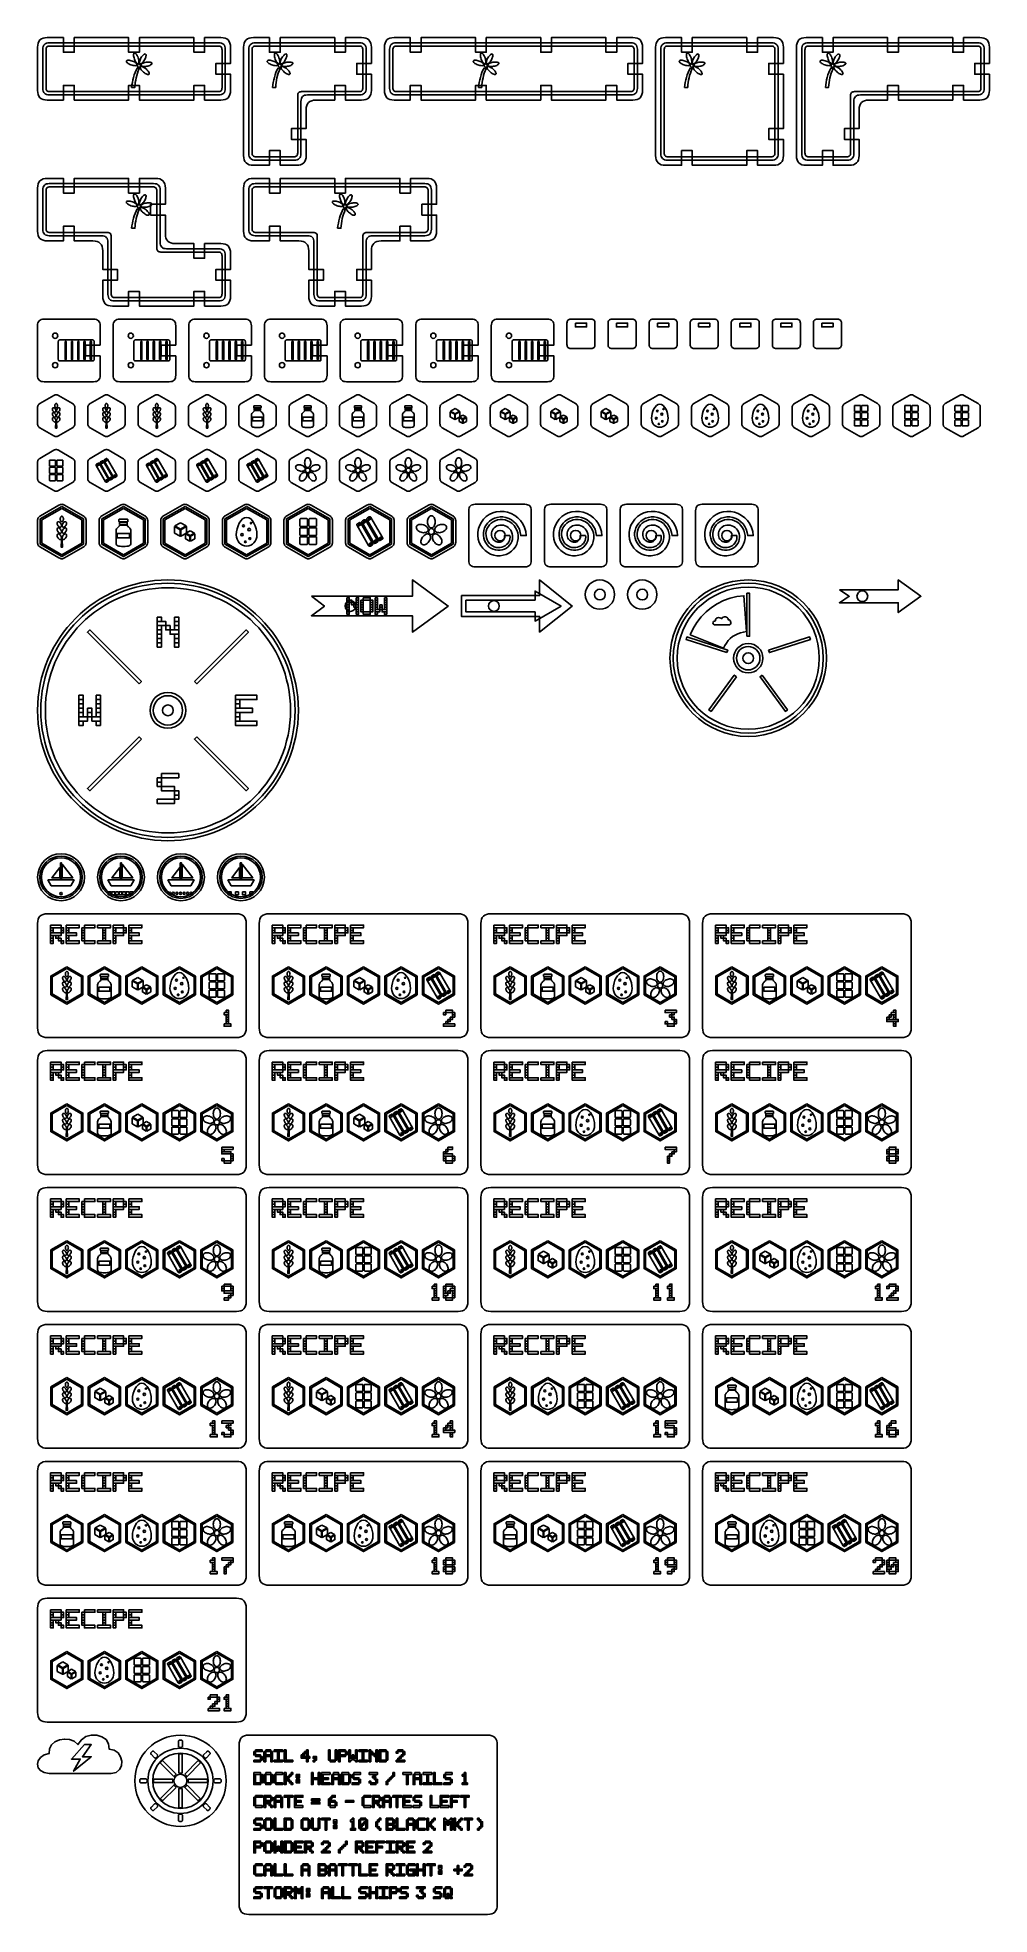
# Model space of a CAD drawing. Extents: x 4 to 296, y 4 to 580.
import ezdxf

# ---------------------------------------------------------------- set-up
doc = ezdxf.new("R2010")
doc.units = 0
doc.layers.add('CUT', color=1, linetype='CONTINUOUS')
doc.layers.add('RASTER', color=7, linetype='CONTINUOUS')

msp = doc.modelspace()

# ---------------------------------------------------------------- linework, layer by layer
at = {"layer": 'CUT'}
for points in [[(4, 576.8), (4.047, 577.503), (4.188, 578.113), (4.422, 578.628), (4.75, 579.05), (5.172, 579.378), (5.687, 579.613), (6.297, 579.753), (7, 579.8), (11.95, 579.8), (11.95, 575.3), (15.25, 575.3), (15.25, 579.8), (31.95, 579.8), (31.95, 575.3), (35.25, 575.3), (35.25, 579.8), (51.95, 579.8), (51.95, 575.3), (55.25, 575.3), (55.25, 579.8), (60.2, 579.8), (60.903, 579.753), (61.512, 579.613), (62.028, 579.378), (62.45, 579.05), (62.778, 578.628), (63.012, 578.113), (63.153, 577.503), (63.2, 576.8), (63.2, 571.85), (58.7, 571.85), (58.7, 568.55), (63.2, 568.55), (63.2, 563.6), (63.153, 562.897), (63.013, 562.287), (62.778, 561.772), (62.45, 561.35), (62.028, 561.022), (61.513, 560.787), (60.903, 560.647), (60.2, 560.6), (55.25, 560.6), (55.25, 565.1), (51.95, 565.1), (51.95, 560.6), (35.25, 560.6), (35.25, 565.1), (31.95, 565.1), (31.95, 560.6), (15.25, 560.6), (15.25, 565.1), (11.95, 565.1), (11.95, 560.6), (7, 560.6), (6.297, 560.647), (5.688, 560.787), (5.172, 561.022), (4.75, 561.35), (4.422, 561.772), (4.188, 562.287), (4.047, 562.897), (4, 563.6)], [(67.2, 576.8), (67.247, 577.503), (67.388, 578.113), (67.622, 578.628), (67.95, 579.05), (68.372, 579.378), (68.888, 579.613), (69.497, 579.753), (70.2, 579.8), (75.15, 579.8), (75.15, 575.3), (78.45, 575.3), (78.45, 579.8), (95.15, 579.8), (95.15, 575.3), (98.45, 575.3), (98.45, 579.8), (103.4, 579.8), (104.103, 579.753), (104.713, 579.613), (105.228, 579.378), (105.65, 579.05), (105.978, 578.628), (106.213, 578.113), (106.353, 577.503), (106.4, 576.8), (106.4, 571.85), (101.9, 571.85), (101.9, 568.55), (106.4, 568.55), (106.4, 563.6), (106.353, 562.897), (106.213, 562.287), (105.978, 561.772), (105.65, 561.35), (105.228, 561.022), (104.713, 560.787), (104.103, 560.647), (103.4, 560.6), (98.45, 560.6), (98.45, 565.1), (95.15, 565.1), (95.15, 560.6), (89.4, 560.6), (88.697, 560.553), (88.088, 560.412), (87.572, 560.178), (87.15, 559.85), (86.822, 559.428), (86.588, 558.912), (86.447, 558.303), (86.4, 557.6), (86.4, 551.85), (81.9, 551.85), (81.9, 548.55), (86.4, 548.55), (86.4, 543.6), (86.353, 542.897), (86.213, 542.287), (85.978, 541.772), (85.65, 541.35), (85.228, 541.022), (84.713, 540.787), (84.103, 540.647), (83.4, 540.6), (78.45, 540.6), (78.45, 545.1), (75.15, 545.1), (75.15, 540.6), (70.2, 540.6), (69.497, 540.647), (68.887, 540.787), (68.372, 541.022), (67.95, 541.35), (67.622, 541.772), (67.388, 542.287), (67.247, 542.897), (67.2, 543.6)], [(110.4, 576.8), (110.447, 577.503), (110.588, 578.113), (110.822, 578.628), (111.15, 579.05), (111.572, 579.378), (112.088, 579.613), (112.697, 579.753), (113.4, 579.8), (118.35, 579.8), (118.35, 575.3), (121.65, 575.3), (121.65, 579.8), (138.35, 579.8), (138.35, 575.3), (141.65, 575.3), (141.65, 579.8), (158.35, 579.8), (158.35, 575.3), (161.65, 575.3), (161.65, 579.8), (178.35, 579.8), (178.35, 575.3), (181.65, 575.3), (181.65, 579.8), (186.6, 579.8), (187.303, 579.753), (187.913, 579.613), (188.428, 579.378), (188.85, 579.05), (189.178, 578.628), (189.413, 578.113), (189.553, 577.503), (189.6, 576.8), (189.6, 571.85), (185.1, 571.85), (185.1, 568.55), (189.6, 568.55), (189.6, 563.6), (189.553, 562.897), (189.413, 562.287), (189.178, 561.772), (188.85, 561.35), (188.428, 561.022), (187.913, 560.787), (187.303, 560.647), (186.6, 560.6), (181.65, 560.6), (181.65, 565.1), (178.35, 565.1), (178.35, 560.6), (161.65, 560.6), (161.65, 565.1), (158.35, 565.1), (158.35, 560.6), (141.65, 560.6), (141.65, 565.1), (138.35, 565.1), (138.35, 560.6), (121.65, 560.6), (121.65, 565.1), (118.35, 565.1), (118.35, 560.6), (113.4, 560.6), (112.697, 560.647), (112.088, 560.787), (111.572, 561.022), (111.15, 561.35), (110.822, 561.772), (110.588, 562.287), (110.447, 562.897), (110.4, 563.6)], [(193.6, 576.8), (193.647, 577.503), (193.788, 578.113), (194.022, 578.628), (194.35, 579.05), (194.772, 579.378), (195.288, 579.613), (195.897, 579.753), (196.6, 579.8), (201.55, 579.8), (201.55, 575.3), (204.85, 575.3), (204.85, 579.8), (221.55, 579.8), (221.55, 575.3), (224.85, 575.3), (224.85, 579.8), (229.8, 579.8), (230.503, 579.753), (231.112, 579.613), (231.628, 579.378), (232.05, 579.05), (232.378, 578.628), (232.612, 578.113), (232.753, 577.503), (232.8, 576.8), (232.8, 571.85), (228.3, 571.85), (228.3, 568.55), (232.8, 568.55), (232.8, 551.85), (228.3, 551.85), (228.3, 548.55), (232.8, 548.55), (232.8, 543.6), (232.753, 542.897), (232.612, 542.287), (232.378, 541.772), (232.05, 541.35), (231.628, 541.022), (231.112, 540.787), (230.503, 540.647), (229.8, 540.6), (224.85, 540.6), (224.85, 545.1), (221.55, 545.1), (221.55, 540.6), (204.85, 540.6), (204.85, 545.1), (201.55, 545.1), (201.55, 540.6), (196.6, 540.6), (195.897, 540.647), (195.288, 540.787), (194.772, 541.022), (194.35, 541.35), (194.022, 541.772), (193.788, 542.287), (193.647, 542.897), (193.6, 543.6)], [(236.8, 576.8), (236.847, 577.503), (236.988, 578.113), (237.222, 578.628), (237.55, 579.05), (237.972, 579.378), (238.488, 579.613), (239.097, 579.753), (239.8, 579.8), (244.75, 579.8), (244.75, 575.3), (248.05, 575.3), (248.05, 579.8), (264.75, 579.8), (264.75, 575.3), (268.05, 575.3), (268.05, 579.8), (284.75, 579.8), (284.75, 575.3), (288.05, 575.3), (288.05, 579.8), (293, 579.8), (293.703, 579.753), (294.313, 579.613), (294.828, 579.378), (295.25, 579.05), (295.578, 578.628), (295.813, 578.113), (295.953, 577.503), (296, 576.8), (296, 571.85), (291.5, 571.85), (291.5, 568.55), (296, 568.55), (296, 563.6), (295.953, 562.897), (295.813, 562.287), (295.578, 561.772), (295.25, 561.35), (294.828, 561.022), (294.313, 560.787), (293.703, 560.647), (293, 560.6), (288.05, 560.6), (288.05, 565.1), (284.75, 565.1), (284.75, 560.6), (268.05, 560.6), (268.05, 565.1), (264.75, 565.1), (264.75, 560.6), (259, 560.6), (258.297, 560.553), (257.688, 560.412), (257.172, 560.178), (256.75, 559.85), (256.422, 559.428), (256.188, 558.912), (256.047, 558.303), (256, 557.6), (256, 551.85), (251.5, 551.85), (251.5, 548.55), (256, 548.55), (256, 543.6), (255.953, 542.897), (255.813, 542.287), (255.578, 541.772), (255.25, 541.35), (254.828, 541.022), (254.313, 540.787), (253.703, 540.647), (253, 540.6), (248.05, 540.6), (248.05, 545.1), (244.75, 545.1), (244.75, 540.6), (239.8, 540.6), (239.097, 540.647), (238.488, 540.787), (237.972, 541.022), (237.55, 541.35), (237.222, 541.772), (236.988, 542.287), (236.847, 542.897), (236.8, 543.6)], [(4, 533.6), (4.047, 534.303), (4.188, 534.912), (4.422, 535.428), (4.75, 535.85), (5.172, 536.178), (5.688, 536.412), (6.297, 536.553), (7, 536.6), (11.95, 536.6), (11.95, 532.1), (15.25, 532.1), (15.25, 536.6), (31.95, 536.6), (31.95, 532.1), (35.25, 532.1), (35.25, 536.6), (40.2, 536.6), (40.903, 536.553), (41.513, 536.412), (42.028, 536.178), (42.45, 535.85), (42.778, 535.428), (43.013, 534.912), (43.153, 534.303), (43.2, 533.6), (43.2, 528.65), (38.7, 528.65), (38.7, 525.35), (43.2, 525.35), (43.2, 519.6), (43.247, 518.897), (43.388, 518.287), (43.622, 517.772), (43.95, 517.35), (44.372, 517.022), (44.888, 516.787), (45.497, 516.647), (46.2, 516.6), (51.95, 516.6), (51.95, 512.1), (55.25, 512.1), (55.25, 516.6), (60.2, 516.6), (60.903, 516.553), (61.513, 516.412), (62.028, 516.178), (62.45, 515.85), (62.778, 515.428), (63.013, 514.912), (63.153, 514.303), (63.2, 513.6), (63.2, 508.65), (58.7, 508.65), (58.7, 505.35), (63.2, 505.35), (63.2, 500.4), (63.153, 499.697), (63.013, 499.088), (62.778, 498.572), (62.45, 498.15), (62.028, 497.822), (61.513, 497.588), (60.903, 497.447), (60.2, 497.4), (55.25, 497.4), (55.25, 501.9), (51.95, 501.9), (51.95, 497.4), (35.25, 497.4), (35.25, 501.9), (31.95, 501.9), (31.95, 497.4), (27, 497.4), (26.297, 497.447), (25.688, 497.588), (25.172, 497.822), (24.75, 498.15), (24.422, 498.572), (24.188, 499.088), (24.047, 499.697), (24, 500.4), (24, 505.35), (28.5, 505.35), (28.5, 508.65), (24, 508.65), (24, 514.4), (23.953, 515.103), (23.813, 515.713), (23.578, 516.228), (23.25, 516.65), (22.828, 516.978), (22.313, 517.213), (21.703, 517.353), (21, 517.4), (15.25, 517.4), (15.25, 521.9), (11.95, 521.9), (11.95, 517.4), (7, 517.4), (6.297, 517.447), (5.688, 517.588), (5.172, 517.822), (4.75, 518.15), (4.422, 518.572), (4.188, 519.088), (4.047, 519.697), (4, 520.4)], [(67.2, 533.6), (67.247, 534.303), (67.388, 534.912), (67.622, 535.428), (67.95, 535.85), (68.372, 536.178), (68.888, 536.412), (69.497, 536.553), (70.2, 536.6), (75.15, 536.6), (75.15, 532.1), (78.45, 532.1), (78.45, 536.6), (95.15, 536.6), (95.15, 532.1), (98.45, 532.1), (98.45, 536.6), (115.15, 536.6), (115.15, 532.1), (118.45, 532.1), (118.45, 536.6), (123.4, 536.6), (124.103, 536.553), (124.712, 536.412), (125.228, 536.178), (125.65, 535.85), (125.978, 535.428), (126.212, 534.912), (126.353, 534.303), (126.4, 533.6), (126.4, 528.65), (121.9, 528.65), (121.9, 525.35), (126.4, 525.35), (126.4, 520.4), (126.353, 519.697), (126.213, 519.088), (125.978, 518.572), (125.65, 518.15), (125.228, 517.822), (124.713, 517.588), (124.103, 517.447), (123.4, 517.4), (118.45, 517.4), (118.45, 521.9), (115.15, 521.9), (115.15, 517.4), (109.4, 517.4), (108.697, 517.353), (108.088, 517.213), (107.572, 516.978), (107.15, 516.65), (106.822, 516.228), (106.588, 515.713), (106.447, 515.103), (106.4, 514.4), (106.4, 508.65), (101.9, 508.65), (101.9, 505.35), (106.4, 505.35), (106.4, 500.4), (106.353, 499.697), (106.213, 499.088), (105.978, 498.572), (105.65, 498.15), (105.228, 497.822), (104.713, 497.588), (104.103, 497.447), (103.4, 497.4), (98.45, 497.4), (98.45, 501.9), (95.15, 501.9), (95.15, 497.4), (90.2, 497.4), (89.497, 497.447), (88.887, 497.588), (88.372, 497.822), (87.95, 498.15), (87.622, 498.572), (87.387, 499.088), (87.247, 499.697), (87.2, 500.4), (87.2, 505.35), (91.7, 505.35), (91.7, 508.65), (87.2, 508.65), (87.2, 514.4), (87.153, 515.103), (87.012, 515.713), (86.778, 516.228), (86.45, 516.65), (86.028, 516.978), (85.512, 517.213), (84.903, 517.353), (84.2, 517.4), (78.45, 517.4), (78.45, 521.9), (75.15, 521.9), (75.15, 517.4), (70.2, 517.4), (69.497, 517.447), (68.887, 517.588), (68.372, 517.822), (67.95, 518.15), (67.622, 518.572), (67.388, 519.088), (67.247, 519.697), (67.2, 520.4)], [(4, 491.4), (4.031, 491.869), (4.125, 492.275), (4.281, 492.619), (4.5, 492.9), (4.781, 493.119), (5.125, 493.275), (5.531, 493.369), (6, 493.4), (21.2, 493.4), (21.669, 493.369), (22.075, 493.275), (22.419, 493.119), (22.7, 492.9), (22.919, 492.619), (23.075, 492.275), (23.169, 491.869), (23.2, 491.4), (23.2, 485.45), (18.7, 485.45), (18.7, 482.15), (23.2, 482.15), (23.2, 476.2), (23.169, 475.731), (23.075, 475.325), (22.919, 474.981), (22.7, 474.7), (22.419, 474.481), (22.075, 474.325), (21.669, 474.231), (21.2, 474.2), (6, 474.2), (5.531, 474.231), (5.125, 474.325), (4.781, 474.481), (4.5, 474.7), (4.281, 474.981), (4.125, 475.325), (4.031, 475.731), (4, 476.2)], [(27.2, 491.4), (27.231, 491.869), (27.325, 492.275), (27.481, 492.619), (27.7, 492.9), (27.981, 493.119), (28.325, 493.275), (28.731, 493.369), (29.2, 493.4), (44.4, 493.4), (44.869, 493.369), (45.275, 493.275), (45.619, 493.119), (45.9, 492.9), (46.119, 492.619), (46.275, 492.275), (46.369, 491.869), (46.4, 491.4), (46.4, 485.45), (41.9, 485.45), (41.9, 482.15), (46.4, 482.15), (46.4, 476.2), (46.369, 475.731), (46.275, 475.325), (46.119, 474.981), (45.9, 474.7), (45.619, 474.481), (45.275, 474.325), (44.869, 474.231), (44.4, 474.2), (29.2, 474.2), (28.731, 474.231), (28.325, 474.325), (27.981, 474.481), (27.7, 474.7), (27.481, 474.981), (27.325, 475.325), (27.231, 475.731), (27.2, 476.2)], [(50.4, 491.4), (50.431, 491.869), (50.525, 492.275), (50.681, 492.619), (50.9, 492.9), (51.181, 493.119), (51.525, 493.275), (51.931, 493.369), (52.4, 493.4), (67.6, 493.4), (68.069, 493.369), (68.475, 493.275), (68.819, 493.119), (69.1, 492.9), (69.319, 492.619), (69.475, 492.275), (69.569, 491.869), (69.6, 491.4), (69.6, 485.45), (65.1, 485.45), (65.1, 482.15), (69.6, 482.15), (69.6, 476.2), (69.569, 475.731), (69.475, 475.325), (69.319, 474.981), (69.1, 474.7), (68.819, 474.481), (68.475, 474.325), (68.069, 474.231), (67.6, 474.2), (52.4, 474.2), (51.931, 474.231), (51.525, 474.325), (51.181, 474.481), (50.9, 474.7), (50.681, 474.981), (50.525, 475.325), (50.431, 475.731), (50.4, 476.2)], [(73.6, 491.4), (73.631, 491.869), (73.725, 492.275), (73.881, 492.619), (74.1, 492.9), (74.381, 493.119), (74.725, 493.275), (75.131, 493.369), (75.6, 493.4), (90.8, 493.4), (91.269, 493.369), (91.675, 493.275), (92.019, 493.119), (92.3, 492.9), (92.519, 492.619), (92.675, 492.275), (92.769, 491.869), (92.8, 491.4), (92.8, 485.45), (88.3, 485.45), (88.3, 482.15), (92.8, 482.15), (92.8, 476.2), (92.769, 475.731), (92.675, 475.325), (92.519, 474.981), (92.3, 474.7), (92.019, 474.481), (91.675, 474.325), (91.269, 474.231), (90.8, 474.2), (75.6, 474.2), (75.131, 474.231), (74.725, 474.325), (74.381, 474.481), (74.1, 474.7), (73.881, 474.981), (73.725, 475.325), (73.631, 475.731), (73.6, 476.2)], [(96.8, 491.4), (96.831, 491.869), (96.925, 492.275), (97.081, 492.619), (97.3, 492.9), (97.581, 493.119), (97.925, 493.275), (98.331, 493.369), (98.8, 493.4), (114, 493.4), (114.469, 493.369), (114.875, 493.275), (115.219, 493.119), (115.5, 492.9), (115.719, 492.619), (115.875, 492.275), (115.969, 491.869), (116, 491.4), (116, 485.45), (111.5, 485.45), (111.5, 482.15), (116, 482.15), (116, 476.2), (115.969, 475.731), (115.875, 475.325), (115.719, 474.981), (115.5, 474.7), (115.219, 474.481), (114.875, 474.325), (114.469, 474.231), (114, 474.2), (98.8, 474.2), (98.331, 474.231), (97.925, 474.325), (97.581, 474.481), (97.3, 474.7), (97.081, 474.981), (96.925, 475.325), (96.831, 475.731), (96.8, 476.2)], [(120, 491.4), (120.031, 491.869), (120.125, 492.275), (120.281, 492.619), (120.5, 492.9), (120.781, 493.119), (121.125, 493.275), (121.531, 493.369), (122, 493.4), (137.2, 493.4), (137.669, 493.369), (138.075, 493.275), (138.419, 493.119), (138.7, 492.9), (138.919, 492.619), (139.075, 492.275), (139.169, 491.869), (139.2, 491.4), (139.2, 485.45), (134.7, 485.45), (134.7, 482.15), (139.2, 482.15), (139.2, 476.2), (139.169, 475.731), (139.075, 475.325), (138.919, 474.981), (138.7, 474.7), (138.419, 474.481), (138.075, 474.325), (137.669, 474.231), (137.2, 474.2), (122, 474.2), (121.531, 474.231), (121.125, 474.325), (120.781, 474.481), (120.5, 474.7), (120.281, 474.981), (120.125, 475.325), (120.031, 475.731), (120, 476.2)], [(143.2, 491.4), (143.231, 491.869), (143.325, 492.275), (143.481, 492.619), (143.7, 492.9), (143.981, 493.119), (144.325, 493.275), (144.731, 493.369), (145.2, 493.4), (160.4, 493.4), (160.869, 493.369), (161.275, 493.275), (161.619, 493.119), (161.9, 492.9), (162.119, 492.619), (162.275, 492.275), (162.369, 491.869), (162.4, 491.4), (162.4, 485.45), (157.9, 485.45), (157.9, 482.15), (162.4, 482.15), (162.4, 476.2), (162.369, 475.731), (162.275, 475.325), (162.119, 474.981), (161.9, 474.7), (161.619, 474.481), (161.275, 474.325), (160.869, 474.231), (160.4, 474.2), (145.2, 474.2), (144.731, 474.231), (144.325, 474.325), (143.981, 474.481), (143.7, 474.7), (143.481, 474.981), (143.325, 475.325), (143.231, 475.731), (143.2, 476.2)], [(166.4, 492.2), (166.419, 492.481), (166.475, 492.725), (166.569, 492.931), (166.7, 493.1), (166.869, 493.231), (167.075, 493.325), (167.319, 493.381), (167.6, 493.4), (173.8, 493.4), (174.081, 493.381), (174.325, 493.325), (174.531, 493.231), (174.7, 493.1), (174.831, 492.931), (174.925, 492.725), (174.981, 492.481), (175, 492.2), (175, 485.6), (174.981, 485.319), (174.925, 485.075), (174.831, 484.869), (174.7, 484.7), (174.531, 484.569), (174.325, 484.475), (174.081, 484.419), (173.8, 484.4), (167.6, 484.4), (167.319, 484.419), (167.075, 484.475), (166.869, 484.569), (166.7, 484.7), (166.569, 484.869), (166.475, 485.075), (166.419, 485.319), (166.4, 485.6)], [(179, 492.2), (179.019, 492.481), (179.075, 492.725), (179.169, 492.931), (179.3, 493.1), (179.469, 493.231), (179.675, 493.325), (179.919, 493.381), (180.2, 493.4), (186.4, 493.4), (186.681, 493.381), (186.925, 493.325), (187.131, 493.231), (187.3, 493.1), (187.431, 492.931), (187.525, 492.725), (187.581, 492.481), (187.6, 492.2), (187.6, 485.6), (187.581, 485.319), (187.525, 485.075), (187.431, 484.869), (187.3, 484.7), (187.131, 484.569), (186.925, 484.475), (186.681, 484.419), (186.4, 484.4), (180.2, 484.4), (179.919, 484.419), (179.675, 484.475), (179.469, 484.569), (179.3, 484.7), (179.169, 484.869), (179.075, 485.075), (179.019, 485.319), (179, 485.6)], [(191.6, 492.2), (191.619, 492.481), (191.675, 492.725), (191.769, 492.931), (191.9, 493.1), (192.069, 493.231), (192.275, 493.325), (192.519, 493.381), (192.8, 493.4), (199, 493.4), (199.281, 493.381), (199.525, 493.325), (199.731, 493.231), (199.9, 493.1), (200.031, 492.931), (200.125, 492.725), (200.181, 492.481), (200.2, 492.2), (200.2, 485.6), (200.181, 485.319), (200.125, 485.075), (200.031, 484.869), (199.9, 484.7), (199.731, 484.569), (199.525, 484.475), (199.281, 484.419), (199, 484.4), (192.8, 484.4), (192.519, 484.419), (192.275, 484.475), (192.069, 484.569), (191.9, 484.7), (191.769, 484.869), (191.675, 485.075), (191.619, 485.319), (191.6, 485.6)], [(204.2, 492.2), (204.219, 492.481), (204.275, 492.725), (204.369, 492.931), (204.5, 493.1), (204.669, 493.231), (204.875, 493.325), (205.119, 493.381), (205.4, 493.4), (211.6, 493.4), (211.881, 493.381), (212.125, 493.325), (212.331, 493.231), (212.5, 493.1), (212.631, 492.931), (212.725, 492.725), (212.781, 492.481), (212.8, 492.2), (212.8, 485.6), (212.781, 485.319), (212.725, 485.075), (212.631, 484.869), (212.5, 484.7), (212.331, 484.569), (212.125, 484.475), (211.881, 484.419), (211.6, 484.4), (205.4, 484.4), (205.119, 484.419), (204.875, 484.475), (204.669, 484.569), (204.5, 484.7), (204.369, 484.869), (204.275, 485.075), (204.219, 485.319), (204.2, 485.6)], [(216.8, 492.2), (216.819, 492.481), (216.875, 492.725), (216.969, 492.931), (217.1, 493.1), (217.269, 493.231), (217.475, 493.325), (217.719, 493.381), (218, 493.4), (224.2, 493.4), (224.481, 493.381), (224.725, 493.325), (224.931, 493.231), (225.1, 493.1), (225.231, 492.931), (225.325, 492.725), (225.381, 492.481), (225.4, 492.2), (225.4, 485.6), (225.381, 485.319), (225.325, 485.075), (225.231, 484.869), (225.1, 484.7), (224.931, 484.569), (224.725, 484.475), (224.481, 484.419), (224.2, 484.4), (218, 484.4), (217.719, 484.419), (217.475, 484.475), (217.269, 484.569), (217.1, 484.7), (216.969, 484.869), (216.875, 485.075), (216.819, 485.319), (216.8, 485.6)], [(229.4, 492.2), (229.419, 492.481), (229.475, 492.725), (229.569, 492.931), (229.7, 493.1), (229.869, 493.231), (230.075, 493.325), (230.319, 493.381), (230.6, 493.4), (236.8, 493.4), (237.081, 493.381), (237.325, 493.325), (237.531, 493.231), (237.7, 493.1), (237.831, 492.931), (237.925, 492.725), (237.981, 492.481), (238, 492.2), (238, 485.6), (237.981, 485.319), (237.925, 485.075), (237.831, 484.869), (237.7, 484.7), (237.531, 484.569), (237.325, 484.475), (237.081, 484.419), (236.8, 484.4), (230.6, 484.4), (230.319, 484.419), (230.075, 484.475), (229.869, 484.569), (229.7, 484.7), (229.569, 484.869), (229.475, 485.075), (229.419, 485.319), (229.4, 485.6)], [(242, 492.2), (242.019, 492.481), (242.075, 492.725), (242.169, 492.931), (242.3, 493.1), (242.469, 493.231), (242.675, 493.325), (242.919, 493.381), (243.2, 493.4), (249.4, 493.4), (249.681, 493.381), (249.925, 493.325), (250.131, 493.231), (250.3, 493.1), (250.431, 492.931), (250.525, 492.725), (250.581, 492.481), (250.6, 492.2), (250.6, 485.6), (250.581, 485.319), (250.525, 485.075), (250.431, 484.869), (250.3, 484.7), (250.131, 484.569), (249.925, 484.475), (249.681, 484.419), (249.4, 484.4), (243.2, 484.4), (242.919, 484.419), (242.675, 484.475), (242.469, 484.569), (242.3, 484.7), (242.169, 484.869), (242.075, 485.075), (242.019, 485.319), (242, 485.6)], [(9.023, 470), (9.196, 470.088), (9.369, 470.15), (9.543, 470.187), (9.716, 470.2), (9.889, 470.187), (10.062, 470.15), (10.235, 470.088), (10.409, 470), (14.739, 467.5), (14.901, 467.394), (15.042, 467.275), (15.161, 467.144), (15.258, 467), (15.334, 466.844), (15.388, 466.675), (15.421, 466.494), (15.432, 466.3), (15.432, 461.3), (15.421, 461.106), (15.388, 460.925), (15.334, 460.756), (15.258, 460.6), (15.161, 460.456), (15.042, 460.325), (14.901, 460.206), (14.739, 460.1), (10.409, 457.6), (10.235, 457.512), (10.062, 457.45), (9.889, 457.412), (9.716, 457.4), (9.543, 457.412), (9.369, 457.45), (9.196, 457.512), (9.023, 457.6), (4.693, 460.1), (4.53, 460.206), (4.39, 460.325), (4.271, 460.456), (4.173, 460.6), (4.097, 460.756), (4.043, 460.925), (4.011, 461.106), (4, 461.3), (4, 466.3), (4.011, 466.494), (4.043, 466.675), (4.097, 466.844), (4.173, 467), (4.271, 467.144), (4.39, 467.275), (4.53, 467.394), (4.693, 467.5)], [(24.454, 470), (24.628, 470.088), (24.801, 470.15), (24.974, 470.187), (25.147, 470.2), (25.321, 470.187), (25.494, 470.15), (25.667, 470.088), (25.84, 470), (30.17, 467.5), (30.333, 467.394), (30.473, 467.275), (30.592, 467.144), (30.69, 467), (30.766, 466.844), (30.82, 466.675), (30.852, 466.494), (30.863, 466.3), (30.863, 461.3), (30.852, 461.106), (30.82, 460.925), (30.766, 460.756), (30.69, 460.6), (30.592, 460.456), (30.473, 460.325), (30.333, 460.206), (30.17, 460.1), (25.84, 457.6), (25.667, 457.512), (25.494, 457.45), (25.321, 457.412), (25.147, 457.4), (24.974, 457.412), (24.801, 457.45), (24.628, 457.512), (24.454, 457.6), (20.124, 460.1), (19.962, 460.206), (19.821, 460.325), (19.702, 460.456), (19.605, 460.6), (19.529, 460.756), (19.475, 460.925), (19.442, 461.106), (19.432, 461.3), (19.432, 466.3), (19.442, 466.494), (19.475, 466.675), (19.529, 466.844), (19.605, 467), (19.702, 467.144), (19.821, 467.275), (19.962, 467.394), (20.124, 467.5)], [(39.886, 470), (40.059, 470.088), (40.232, 470.15), (40.406, 470.187), (40.579, 470.2), (40.752, 470.187), (40.925, 470.15), (41.098, 470.088), (41.272, 470), (45.602, 467.5), (45.764, 467.394), (45.905, 467.275), (46.024, 467.144), (46.121, 467), (46.197, 466.844), (46.251, 466.675), (46.284, 466.494), (46.295, 466.3), (46.295, 461.3), (46.284, 461.106), (46.251, 460.925), (46.197, 460.756), (46.121, 460.6), (46.024, 460.456), (45.905, 460.325), (45.764, 460.206), (45.602, 460.1), (41.272, 457.6), (41.098, 457.512), (40.925, 457.45), (40.752, 457.412), (40.579, 457.4), (40.406, 457.412), (40.232, 457.45), (40.059, 457.512), (39.886, 457.6), (35.556, 460.1), (35.394, 460.206), (35.253, 460.325), (35.134, 460.456), (35.036, 460.6), (34.96, 460.756), (34.906, 460.925), (34.874, 461.106), (34.863, 461.3), (34.863, 466.3), (34.874, 466.494), (34.906, 466.675), (34.96, 466.844), (35.036, 467), (35.134, 467.144), (35.253, 467.275), (35.394, 467.394), (35.556, 467.5)], [(55.318, 470), (55.491, 470.088), (55.664, 470.15), (55.837, 470.187), (56.01, 470.2), (56.184, 470.187), (56.357, 470.15), (56.53, 470.088), (56.703, 470), (61.033, 467.5), (61.196, 467.394), (61.336, 467.275), (61.456, 467.144), (61.553, 467), (61.629, 466.844), (61.683, 466.675), (61.715, 466.494), (61.726, 466.3), (61.726, 461.3), (61.715, 461.106), (61.683, 460.925), (61.629, 460.756), (61.553, 460.6), (61.456, 460.456), (61.336, 460.325), (61.196, 460.206), (61.033, 460.1), (56.703, 457.6), (56.53, 457.512), (56.357, 457.45), (56.184, 457.412), (56.01, 457.4), (55.837, 457.412), (55.664, 457.45), (55.491, 457.512), (55.318, 457.6), (50.987, 460.1), (50.825, 460.206), (50.684, 460.325), (50.565, 460.456), (50.468, 460.6), (50.392, 460.756), (50.338, 460.925), (50.305, 461.106), (50.295, 461.3), (50.295, 466.3), (50.305, 466.494), (50.338, 466.675), (50.392, 466.844), (50.468, 467), (50.565, 467.144), (50.684, 467.275), (50.825, 467.394), (50.987, 467.5)], [(70.749, 470), (70.922, 470.088), (71.095, 470.15), (71.269, 470.187), (71.442, 470.2), (71.615, 470.187), (71.788, 470.15), (71.962, 470.088), (72.135, 470), (76.465, 467.5), (76.627, 467.394), (76.768, 467.275), (76.887, 467.144), (76.984, 467), (77.06, 466.844), (77.114, 466.675), (77.147, 466.494), (77.158, 466.3), (77.158, 461.3), (77.147, 461.106), (77.114, 460.925), (77.06, 460.756), (76.984, 460.6), (76.887, 460.456), (76.768, 460.325), (76.627, 460.206), (76.465, 460.1), (72.135, 457.6), (71.962, 457.512), (71.788, 457.45), (71.615, 457.412), (71.442, 457.4), (71.269, 457.412), (71.095, 457.45), (70.922, 457.512), (70.749, 457.6), (66.419, 460.1), (66.257, 460.206), (66.116, 460.325), (65.997, 460.456), (65.899, 460.6), (65.824, 460.756), (65.769, 460.925), (65.737, 461.106), (65.726, 461.3), (65.726, 466.3), (65.737, 466.494), (65.769, 466.675), (65.824, 466.844), (65.899, 467), (65.997, 467.144), (66.116, 467.275), (66.257, 467.394), (66.419, 467.5)], [(86.181, 470), (86.354, 470.088), (86.527, 470.15), (86.7, 470.187), (86.873, 470.2), (87.047, 470.187), (87.22, 470.15), (87.393, 470.088), (87.566, 470), (91.896, 467.5), (92.059, 467.394), (92.2, 467.275), (92.319, 467.144), (92.416, 467), (92.492, 466.844), (92.546, 466.675), (92.578, 466.494), (92.589, 466.3), (92.589, 461.3), (92.578, 461.106), (92.546, 460.925), (92.492, 460.756), (92.416, 460.6), (92.319, 460.456), (92.2, 460.325), (92.059, 460.206), (91.896, 460.1), (87.566, 457.6), (87.393, 457.512), (87.22, 457.45), (87.047, 457.412), (86.873, 457.4), (86.7, 457.412), (86.527, 457.45), (86.354, 457.512), (86.181, 457.6), (81.85, 460.1), (81.688, 460.206), (81.547, 460.325), (81.428, 460.456), (81.331, 460.6), (81.255, 460.756), (81.201, 460.925), (81.169, 461.106), (81.158, 461.3), (81.158, 466.3), (81.169, 466.494), (81.201, 466.675), (81.255, 466.844), (81.331, 467), (81.428, 467.144), (81.547, 467.275), (81.688, 467.394), (81.85, 467.5)], [(101.612, 470), (101.785, 470.088), (101.959, 470.15), (102.132, 470.187), (102.305, 470.2), (102.478, 470.187), (102.651, 470.15), (102.825, 470.088), (102.998, 470), (107.328, 467.5), (107.49, 467.394), (107.631, 467.275), (107.75, 467.144), (107.848, 467), (107.923, 466.844), (107.977, 466.675), (108.01, 466.494), (108.021, 466.3), (108.021, 461.3), (108.01, 461.106), (107.977, 460.925), (107.923, 460.756), (107.848, 460.6), (107.75, 460.456), (107.631, 460.325), (107.49, 460.206), (107.328, 460.1), (102.998, 457.6), (102.825, 457.512), (102.651, 457.45), (102.478, 457.412), (102.305, 457.4), (102.132, 457.412), (101.959, 457.45), (101.785, 457.512), (101.612, 457.6), (97.282, 460.1), (97.12, 460.206), (96.979, 460.325), (96.86, 460.456), (96.762, 460.6), (96.687, 460.756), (96.633, 460.925), (96.6, 461.106), (96.589, 461.3), (96.589, 466.3), (96.6, 466.494), (96.633, 466.675), (96.687, 466.844), (96.762, 467), (96.86, 467.144), (96.979, 467.275), (97.12, 467.394), (97.282, 467.5)], [(117.044, 470), (117.217, 470.088), (117.39, 470.15), (117.563, 470.187), (117.737, 470.2), (117.91, 470.187), (118.083, 470.15), (118.256, 470.088), (118.429, 470), (122.759, 467.5), (122.922, 467.394), (123.063, 467.275), (123.182, 467.144), (123.279, 467), (123.355, 466.844), (123.409, 466.675), (123.441, 466.494), (123.452, 466.3), (123.452, 461.3), (123.441, 461.106), (123.409, 460.925), (123.355, 460.756), (123.279, 460.6), (123.182, 460.456), (123.063, 460.325), (122.922, 460.206), (122.759, 460.1), (118.429, 457.6), (118.256, 457.512), (118.083, 457.45), (117.91, 457.412), (117.737, 457.4), (117.563, 457.412), (117.39, 457.45), (117.217, 457.512), (117.044, 457.6), (112.714, 460.1), (112.551, 460.206), (112.41, 460.325), (112.291, 460.456), (112.194, 460.6), (112.118, 460.756), (112.064, 460.925), (112.032, 461.106), (112.021, 461.3), (112.021, 466.3), (112.032, 466.494), (112.064, 466.675), (112.118, 466.844), (112.194, 467), (112.291, 467.144), (112.41, 467.275), (112.551, 467.394), (112.714, 467.5)], [(132.475, 470), (132.648, 470.088), (132.822, 470.15), (132.995, 470.187), (133.168, 470.2), (133.341, 470.187), (133.514, 470.15), (133.688, 470.088), (133.861, 470), (138.191, 467.5), (138.353, 467.394), (138.494, 467.275), (138.613, 467.144), (138.711, 467), (138.786, 466.844), (138.841, 466.675), (138.873, 466.494), (138.884, 466.3), (138.884, 461.3), (138.873, 461.106), (138.841, 460.925), (138.786, 460.756), (138.711, 460.6), (138.613, 460.456), (138.494, 460.325), (138.353, 460.206), (138.191, 460.1), (133.861, 457.6), (133.688, 457.512), (133.514, 457.45), (133.341, 457.412), (133.168, 457.4), (132.995, 457.412), (132.822, 457.45), (132.648, 457.512), (132.475, 457.6), (128.145, 460.1), (127.983, 460.206), (127.842, 460.325), (127.723, 460.456), (127.625, 460.6), (127.55, 460.756), (127.496, 460.925), (127.463, 461.106), (127.452, 461.3), (127.452, 466.3), (127.463, 466.494), (127.496, 466.675), (127.55, 466.844), (127.625, 467), (127.723, 467.144), (127.842, 467.275), (127.983, 467.394), (128.145, 467.5)], [(147.907, 470), (148.08, 470.088), (148.253, 470.15), (148.426, 470.187), (148.6, 470.2), (148.773, 470.187), (148.946, 470.15), (149.119, 470.088), (149.292, 470), (153.623, 467.5), (153.785, 467.394), (153.926, 467.275), (154.045, 467.144), (154.142, 467), (154.218, 466.844), (154.272, 466.675), (154.305, 466.494), (154.315, 466.3), (154.315, 461.3), (154.305, 461.106), (154.272, 460.925), (154.218, 460.756), (154.142, 460.6), (154.045, 460.456), (153.926, 460.325), (153.785, 460.206), (153.623, 460.1), (149.292, 457.6), (149.119, 457.512), (148.946, 457.45), (148.773, 457.412), (148.6, 457.4), (148.426, 457.412), (148.253, 457.45), (148.08, 457.512), (147.907, 457.6), (143.577, 460.1), (143.414, 460.206), (143.274, 460.325), (143.154, 460.456), (143.057, 460.6), (142.981, 460.756), (142.927, 460.925), (142.895, 461.106), (142.884, 461.3), (142.884, 466.3), (142.895, 466.494), (142.927, 466.675), (142.981, 466.844), (143.057, 467), (143.154, 467.144), (143.274, 467.275), (143.414, 467.394), (143.577, 467.5)], [(163.338, 470), (163.512, 470.088), (163.685, 470.15), (163.858, 470.187), (164.031, 470.2), (164.204, 470.187), (164.378, 470.15), (164.551, 470.088), (164.724, 470), (169.054, 467.5), (169.216, 467.394), (169.357, 467.275), (169.476, 467.144), (169.574, 467), (169.649, 466.844), (169.704, 466.675), (169.736, 466.494), (169.747, 466.3), (169.747, 461.3), (169.736, 461.106), (169.704, 460.925), (169.649, 460.756), (169.574, 460.6), (169.476, 460.456), (169.357, 460.325), (169.216, 460.206), (169.054, 460.1), (164.724, 457.6), (164.551, 457.512), (164.378, 457.45), (164.204, 457.412), (164.031, 457.4), (163.858, 457.412), (163.685, 457.45), (163.512, 457.512), (163.338, 457.6), (159.008, 460.1), (158.846, 460.206), (158.705, 460.325), (158.586, 460.456), (158.489, 460.6), (158.413, 460.756), (158.359, 460.925), (158.326, 461.106), (158.315, 461.3), (158.315, 466.3), (158.326, 466.494), (158.359, 466.675), (158.413, 466.844), (158.489, 467), (158.586, 467.144), (158.705, 467.275), (158.846, 467.394), (159.008, 467.5)], [(178.77, 470), (178.943, 470.088), (179.116, 470.15), (179.289, 470.187), (179.463, 470.2), (179.636, 470.187), (179.809, 470.15), (179.982, 470.088), (180.155, 470), (184.486, 467.5), (184.648, 467.394), (184.789, 467.275), (184.908, 467.144), (185.005, 467), (185.081, 466.844), (185.135, 466.675), (185.168, 466.494), (185.178, 466.3), (185.178, 461.3), (185.168, 461.106), (185.135, 460.925), (185.081, 460.756), (185.005, 460.6), (184.908, 460.456), (184.789, 460.325), (184.648, 460.206), (184.486, 460.1), (180.155, 457.6), (179.982, 457.512), (179.809, 457.45), (179.636, 457.412), (179.463, 457.4), (179.289, 457.412), (179.116, 457.45), (178.943, 457.512), (178.77, 457.6), (174.44, 460.1), (174.277, 460.206), (174.137, 460.325), (174.018, 460.456), (173.92, 460.6), (173.844, 460.756), (173.79, 460.925), (173.758, 461.106), (173.747, 461.3), (173.747, 466.3), (173.758, 466.494), (173.79, 466.675), (173.844, 466.844), (173.92, 467), (174.018, 467.144), (174.137, 467.275), (174.277, 467.394), (174.44, 467.5)], [(194.201, 470), (194.375, 470.088), (194.548, 470.15), (194.721, 470.187), (194.894, 470.2), (195.067, 470.187), (195.241, 470.15), (195.414, 470.088), (195.587, 470), (199.917, 467.5), (200.08, 467.394), (200.22, 467.275), (200.339, 467.144), (200.437, 467), (200.513, 466.844), (200.567, 466.675), (200.599, 466.494), (200.61, 466.3), (200.61, 461.3), (200.599, 461.106), (200.567, 460.925), (200.513, 460.756), (200.437, 460.6), (200.339, 460.456), (200.22, 460.325), (200.08, 460.206), (199.917, 460.1), (195.587, 457.6), (195.414, 457.512), (195.241, 457.45), (195.067, 457.412), (194.894, 457.4), (194.721, 457.412), (194.548, 457.45), (194.375, 457.512), (194.201, 457.6), (189.871, 460.1), (189.709, 460.206), (189.568, 460.325), (189.449, 460.456), (189.352, 460.6), (189.276, 460.756), (189.222, 460.925), (189.189, 461.106), (189.178, 461.3), (189.178, 466.3), (189.189, 466.494), (189.222, 466.675), (189.276, 466.844), (189.352, 467), (189.449, 467.144), (189.568, 467.275), (189.709, 467.394), (189.871, 467.5)], [(209.633, 470), (209.806, 470.088), (209.979, 470.15), (210.153, 470.187), (210.326, 470.2), (210.499, 470.187), (210.672, 470.15), (210.845, 470.088), (211.019, 470), (215.349, 467.5), (215.511, 467.394), (215.652, 467.275), (215.771, 467.144), (215.868, 467), (215.944, 466.844), (215.998, 466.675), (216.031, 466.494), (216.041, 466.3), (216.041, 461.3), (216.031, 461.106), (215.998, 460.925), (215.944, 460.756), (215.868, 460.6), (215.771, 460.456), (215.652, 460.325), (215.511, 460.206), (215.349, 460.1), (211.019, 457.6), (210.845, 457.512), (210.672, 457.45), (210.499, 457.412), (210.326, 457.4), (210.153, 457.412), (209.979, 457.45), (209.806, 457.512), (209.633, 457.6), (205.303, 460.1), (205.14, 460.206), (205, 460.325), (204.881, 460.456), (204.783, 460.6), (204.707, 460.756), (204.653, 460.925), (204.621, 461.106), (204.61, 461.3), (204.61, 466.3), (204.621, 466.494), (204.653, 466.675), (204.707, 466.844), (204.783, 467), (204.881, 467.144), (205, 467.275), (205.14, 467.394), (205.303, 467.5)], [(225.064, 470), (225.238, 470.088), (225.411, 470.15), (225.584, 470.187), (225.757, 470.2), (225.93, 470.187), (226.104, 470.15), (226.277, 470.088), (226.45, 470), (230.78, 467.5), (230.943, 467.394), (231.083, 467.275), (231.202, 467.144), (231.3, 467), (231.376, 466.844), (231.43, 466.675), (231.462, 466.494), (231.473, 466.3), (231.473, 461.3), (231.462, 461.106), (231.43, 460.925), (231.376, 460.756), (231.3, 460.6), (231.202, 460.456), (231.083, 460.325), (230.943, 460.206), (230.78, 460.1), (226.45, 457.6), (226.277, 457.512), (226.104, 457.45), (225.93, 457.412), (225.757, 457.4), (225.584, 457.412), (225.411, 457.45), (225.238, 457.512), (225.064, 457.6), (220.734, 460.1), (220.572, 460.206), (220.431, 460.325), (220.312, 460.456), (220.215, 460.6), (220.139, 460.756), (220.085, 460.925), (220.052, 461.106), (220.041, 461.3), (220.041, 466.3), (220.052, 466.494), (220.085, 466.675), (220.139, 466.844), (220.215, 467), (220.312, 467.144), (220.431, 467.275), (220.572, 467.394), (220.734, 467.5)], [(240.496, 470), (240.669, 470.088), (240.842, 470.15), (241.016, 470.187), (241.189, 470.2), (241.362, 470.187), (241.535, 470.15), (241.708, 470.088), (241.882, 470), (246.212, 467.5), (246.374, 467.394), (246.515, 467.275), (246.634, 467.144), (246.731, 467), (246.807, 466.844), (246.861, 466.675), (246.894, 466.494), (246.905, 466.3), (246.905, 461.3), (246.894, 461.106), (246.861, 460.925), (246.807, 460.756), (246.731, 460.6), (246.634, 460.456), (246.515, 460.325), (246.374, 460.206), (246.212, 460.1), (241.882, 457.6), (241.708, 457.512), (241.535, 457.45), (241.362, 457.412), (241.189, 457.4), (241.016, 457.412), (240.842, 457.45), (240.669, 457.512), (240.496, 457.6), (236.166, 460.1), (236.003, 460.206), (235.863, 460.325), (235.744, 460.456), (235.646, 460.6), (235.57, 460.756), (235.516, 460.925), (235.484, 461.106), (235.473, 461.3), (235.473, 466.3), (235.484, 466.494), (235.516, 466.675), (235.57, 466.844), (235.646, 467), (235.744, 467.144), (235.863, 467.275), (236.003, 467.394), (236.166, 467.5)], [(255.928, 470), (256.101, 470.088), (256.274, 470.15), (256.447, 470.187), (256.62, 470.2), (256.794, 470.187), (256.967, 470.15), (257.14, 470.088), (257.313, 470), (261.643, 467.5), (261.806, 467.394), (261.946, 467.275), (262.065, 467.144), (262.163, 467), (262.239, 466.844), (262.293, 466.675), (262.325, 466.494), (262.336, 466.3), (262.336, 461.3), (262.325, 461.106), (262.293, 460.925), (262.239, 460.756), (262.163, 460.6), (262.065, 460.456), (261.946, 460.325), (261.806, 460.206), (261.643, 460.1), (257.313, 457.6), (257.14, 457.512), (256.967, 457.45), (256.794, 457.412), (256.62, 457.4), (256.447, 457.412), (256.274, 457.45), (256.101, 457.512), (255.928, 457.6), (251.597, 460.1), (251.435, 460.206), (251.294, 460.325), (251.175, 460.456), (251.078, 460.6), (251.002, 460.756), (250.948, 460.925), (250.915, 461.106), (250.905, 461.3), (250.905, 466.3), (250.915, 466.494), (250.948, 466.675), (251.002, 466.844), (251.078, 467), (251.175, 467.144), (251.294, 467.275), (251.435, 467.394), (251.597, 467.5)], [(271.359, 470), (271.532, 470.088), (271.705, 470.15), (271.879, 470.187), (272.052, 470.2), (272.225, 470.187), (272.398, 470.15), (272.571, 470.088), (272.745, 470), (277.075, 467.5), (277.237, 467.394), (277.378, 467.275), (277.497, 467.144), (277.594, 467), (277.67, 466.844), (277.724, 466.675), (277.757, 466.494), (277.768, 466.3), (277.768, 461.3), (277.757, 461.106), (277.724, 460.925), (277.67, 460.756), (277.594, 460.6), (277.497, 460.456), (277.378, 460.325), (277.237, 460.206), (277.075, 460.1), (272.745, 457.6), (272.571, 457.512), (272.398, 457.45), (272.225, 457.412), (272.052, 457.4), (271.879, 457.412), (271.705, 457.45), (271.532, 457.512), (271.359, 457.6), (267.029, 460.1), (266.867, 460.206), (266.726, 460.325), (266.607, 460.456), (266.509, 460.6), (266.434, 460.756), (266.379, 460.925), (266.347, 461.106), (266.336, 461.3), (266.336, 466.3), (266.347, 466.494), (266.379, 466.675), (266.434, 466.844), (266.509, 467), (266.607, 467.144), (266.726, 467.275), (266.867, 467.394), (267.029, 467.5)], [(286.791, 470), (286.964, 470.088), (287.137, 470.15), (287.31, 470.187), (287.483, 470.2), (287.657, 470.187), (287.83, 470.15), (288.003, 470.088), (288.176, 470), (292.506, 467.5), (292.669, 467.394), (292.809, 467.275), (292.929, 467.144), (293.026, 467), (293.102, 466.844), (293.156, 466.675), (293.188, 466.494), (293.199, 466.3), (293.199, 461.3), (293.188, 461.106), (293.156, 460.925), (293.102, 460.756), (293.026, 460.6), (292.929, 460.456), (292.809, 460.325), (292.669, 460.206), (292.506, 460.1), (288.176, 457.6), (288.003, 457.512), (287.83, 457.45), (287.657, 457.412), (287.483, 457.4), (287.31, 457.412), (287.137, 457.45), (286.964, 457.512), (286.791, 457.6), (282.46, 460.1), (282.298, 460.206), (282.157, 460.325), (282.038, 460.456), (281.941, 460.6), (281.865, 460.756), (281.811, 460.925), (281.778, 461.106), (281.768, 461.3), (281.768, 466.3), (281.778, 466.494), (281.811, 466.675), (281.865, 466.844), (281.941, 467), (282.038, 467.144), (282.157, 467.275), (282.298, 467.394), (282.46, 467.5)], [(9.023, 453.2), (9.196, 453.287), (9.369, 453.35), (9.543, 453.387), (9.716, 453.4), (9.889, 453.387), (10.062, 453.35), (10.235, 453.287), (10.409, 453.2), (14.739, 450.7), (14.901, 450.594), (15.042, 450.475), (15.161, 450.344), (15.258, 450.2), (15.334, 450.044), (15.388, 449.875), (15.421, 449.694), (15.432, 449.5), (15.432, 444.5), (15.421, 444.306), (15.388, 444.125), (15.334, 443.956), (15.258, 443.8), (15.161, 443.656), (15.042, 443.525), (14.901, 443.406), (14.739, 443.3), (10.409, 440.8), (10.235, 440.713), (10.062, 440.65), (9.889, 440.612), (9.716, 440.6), (9.543, 440.612), (9.369, 440.65), (9.196, 440.713), (9.023, 440.8), (4.693, 443.3), (4.53, 443.406), (4.39, 443.525), (4.271, 443.656), (4.173, 443.8), (4.097, 443.956), (4.043, 444.125), (4.011, 444.306), (4, 444.5), (4, 449.5), (4.011, 449.694), (4.043, 449.875), (4.097, 450.044), (4.173, 450.2), (4.271, 450.344), (4.39, 450.475), (4.53, 450.594), (4.693, 450.7)], [(24.454, 453.2), (24.628, 453.287), (24.801, 453.35), (24.974, 453.387), (25.147, 453.4), (25.321, 453.387), (25.494, 453.35), (25.667, 453.287), (25.84, 453.2), (30.17, 450.7), (30.333, 450.594), (30.473, 450.475), (30.592, 450.344), (30.69, 450.2), (30.766, 450.044), (30.82, 449.875), (30.852, 449.694), (30.863, 449.5), (30.863, 444.5), (30.852, 444.306), (30.82, 444.125), (30.766, 443.956), (30.69, 443.8), (30.592, 443.656), (30.473, 443.525), (30.333, 443.406), (30.17, 443.3), (25.84, 440.8), (25.667, 440.713), (25.494, 440.65), (25.321, 440.612), (25.147, 440.6), (24.974, 440.612), (24.801, 440.65), (24.628, 440.713), (24.454, 440.8), (20.124, 443.3), (19.962, 443.406), (19.821, 443.525), (19.702, 443.656), (19.605, 443.8), (19.529, 443.956), (19.475, 444.125), (19.442, 444.306), (19.432, 444.5), (19.432, 449.5), (19.442, 449.694), (19.475, 449.875), (19.529, 450.044), (19.605, 450.2), (19.702, 450.344), (19.821, 450.475), (19.962, 450.594), (20.124, 450.7)], [(39.886, 453.2), (40.059, 453.287), (40.232, 453.35), (40.406, 453.387), (40.579, 453.4), (40.752, 453.387), (40.925, 453.35), (41.098, 453.287), (41.272, 453.2), (45.602, 450.7), (45.764, 450.594), (45.905, 450.475), (46.024, 450.344), (46.121, 450.2), (46.197, 450.044), (46.251, 449.875), (46.284, 449.694), (46.295, 449.5), (46.295, 444.5), (46.284, 444.306), (46.251, 444.125), (46.197, 443.956), (46.121, 443.8), (46.024, 443.656), (45.905, 443.525), (45.764, 443.406), (45.602, 443.3), (41.272, 440.8), (41.098, 440.713), (40.925, 440.65), (40.752, 440.612), (40.579, 440.6), (40.406, 440.612), (40.232, 440.65), (40.059, 440.713), (39.886, 440.8), (35.556, 443.3), (35.394, 443.406), (35.253, 443.525), (35.134, 443.656), (35.036, 443.8), (34.96, 443.956), (34.906, 444.125), (34.874, 444.306), (34.863, 444.5), (34.863, 449.5), (34.874, 449.694), (34.906, 449.875), (34.96, 450.044), (35.036, 450.2), (35.134, 450.344), (35.253, 450.475), (35.394, 450.594), (35.556, 450.7)], [(55.318, 453.2), (55.491, 453.287), (55.664, 453.35), (55.837, 453.387), (56.01, 453.4), (56.184, 453.387), (56.357, 453.35), (56.53, 453.287), (56.703, 453.2), (61.033, 450.7), (61.196, 450.594), (61.336, 450.475), (61.456, 450.344), (61.553, 450.2), (61.629, 450.044), (61.683, 449.875), (61.715, 449.694), (61.726, 449.5), (61.726, 444.5), (61.715, 444.306), (61.683, 444.125), (61.629, 443.956), (61.553, 443.8), (61.456, 443.656), (61.336, 443.525), (61.196, 443.406), (61.033, 443.3), (56.703, 440.8), (56.53, 440.713), (56.357, 440.65), (56.184, 440.612), (56.01, 440.6), (55.837, 440.612), (55.664, 440.65), (55.491, 440.713), (55.318, 440.8), (50.987, 443.3), (50.825, 443.406), (50.684, 443.525), (50.565, 443.656), (50.468, 443.8), (50.392, 443.956), (50.338, 444.125), (50.305, 444.306), (50.295, 444.5), (50.295, 449.5), (50.305, 449.694), (50.338, 449.875), (50.392, 450.044), (50.468, 450.2), (50.565, 450.344), (50.684, 450.475), (50.825, 450.594), (50.987, 450.7)], [(70.749, 453.2), (70.922, 453.287), (71.095, 453.35), (71.269, 453.387), (71.442, 453.4), (71.615, 453.387), (71.788, 453.35), (71.962, 453.287), (72.135, 453.2), (76.465, 450.7), (76.627, 450.594), (76.768, 450.475), (76.887, 450.344), (76.984, 450.2), (77.06, 450.044), (77.114, 449.875), (77.147, 449.694), (77.158, 449.5), (77.158, 444.5), (77.147, 444.306), (77.114, 444.125), (77.06, 443.956), (76.984, 443.8), (76.887, 443.656), (76.768, 443.525), (76.627, 443.406), (76.465, 443.3), (72.135, 440.8), (71.962, 440.713), (71.788, 440.65), (71.615, 440.612), (71.442, 440.6), (71.269, 440.612), (71.095, 440.65), (70.922, 440.713), (70.749, 440.8), (66.419, 443.3), (66.257, 443.406), (66.116, 443.525), (65.997, 443.656), (65.899, 443.8), (65.824, 443.956), (65.769, 444.125), (65.737, 444.306), (65.726, 444.5), (65.726, 449.5), (65.737, 449.694), (65.769, 449.875), (65.824, 450.044), (65.899, 450.2), (65.997, 450.344), (66.116, 450.475), (66.257, 450.594), (66.419, 450.7)], [(86.181, 453.2), (86.354, 453.287), (86.527, 453.35), (86.7, 453.387), (86.873, 453.4), (87.047, 453.387), (87.22, 453.35), (87.393, 453.287), (87.566, 453.2), (91.896, 450.7), (92.059, 450.594), (92.2, 450.475), (92.319, 450.344), (92.416, 450.2), (92.492, 450.044), (92.546, 449.875), (92.578, 449.694), (92.589, 449.5), (92.589, 444.5), (92.578, 444.306), (92.546, 444.125), (92.492, 443.956), (92.416, 443.8), (92.319, 443.656), (92.2, 443.525), (92.059, 443.406), (91.896, 443.3), (87.566, 440.8), (87.393, 440.713), (87.22, 440.65), (87.047, 440.612), (86.873, 440.6), (86.7, 440.612), (86.527, 440.65), (86.354, 440.713), (86.181, 440.8), (81.85, 443.3), (81.688, 443.406), (81.547, 443.525), (81.428, 443.656), (81.331, 443.8), (81.255, 443.956), (81.201, 444.125), (81.169, 444.306), (81.158, 444.5), (81.158, 449.5), (81.169, 449.694), (81.201, 449.875), (81.255, 450.044), (81.331, 450.2), (81.428, 450.344), (81.547, 450.475), (81.688, 450.594), (81.85, 450.7)], [(101.612, 453.2), (101.785, 453.287), (101.959, 453.35), (102.132, 453.387), (102.305, 453.4), (102.478, 453.387), (102.651, 453.35), (102.825, 453.287), (102.998, 453.2), (107.328, 450.7), (107.49, 450.594), (107.631, 450.475), (107.75, 450.344), (107.848, 450.2), (107.923, 450.044), (107.977, 449.875), (108.01, 449.694), (108.021, 449.5), (108.021, 444.5), (108.01, 444.306), (107.977, 444.125), (107.923, 443.956), (107.848, 443.8), (107.75, 443.656), (107.631, 443.525), (107.49, 443.406), (107.328, 443.3), (102.998, 440.8), (102.825, 440.713), (102.651, 440.65), (102.478, 440.612), (102.305, 440.6), (102.132, 440.612), (101.959, 440.65), (101.785, 440.713), (101.612, 440.8), (97.282, 443.3), (97.12, 443.406), (96.979, 443.525), (96.86, 443.656), (96.762, 443.8), (96.687, 443.956), (96.633, 444.125), (96.6, 444.306), (96.589, 444.5), (96.589, 449.5), (96.6, 449.694), (96.633, 449.875), (96.687, 450.044), (96.762, 450.2), (96.86, 450.344), (96.979, 450.475), (97.12, 450.594), (97.282, 450.7)], [(117.044, 453.2), (117.217, 453.287), (117.39, 453.35), (117.563, 453.387), (117.737, 453.4), (117.91, 453.387), (118.083, 453.35), (118.256, 453.287), (118.429, 453.2), (122.759, 450.7), (122.922, 450.594), (123.063, 450.475), (123.182, 450.344), (123.279, 450.2), (123.355, 450.044), (123.409, 449.875), (123.441, 449.694), (123.452, 449.5), (123.452, 444.5), (123.441, 444.306), (123.409, 444.125), (123.355, 443.956), (123.279, 443.8), (123.182, 443.656), (123.063, 443.525), (122.922, 443.406), (122.759, 443.3), (118.429, 440.8), (118.256, 440.713), (118.083, 440.65), (117.91, 440.612), (117.737, 440.6), (117.563, 440.612), (117.39, 440.65), (117.217, 440.713), (117.044, 440.8), (112.714, 443.3), (112.551, 443.406), (112.41, 443.525), (112.291, 443.656), (112.194, 443.8), (112.118, 443.956), (112.064, 444.125), (112.032, 444.306), (112.021, 444.5), (112.021, 449.5), (112.032, 449.694), (112.064, 449.875), (112.118, 450.044), (112.194, 450.2), (112.291, 450.344), (112.41, 450.475), (112.551, 450.594), (112.714, 450.7)], [(132.475, 453.2), (132.648, 453.287), (132.822, 453.35), (132.995, 453.387), (133.168, 453.4), (133.341, 453.387), (133.514, 453.35), (133.688, 453.287), (133.861, 453.2), (138.191, 450.7), (138.353, 450.594), (138.494, 450.475), (138.613, 450.344), (138.711, 450.2), (138.786, 450.044), (138.841, 449.875), (138.873, 449.694), (138.884, 449.5), (138.884, 444.5), (138.873, 444.306), (138.841, 444.125), (138.786, 443.956), (138.711, 443.8), (138.613, 443.656), (138.494, 443.525), (138.353, 443.406), (138.191, 443.3), (133.861, 440.8), (133.688, 440.713), (133.514, 440.65), (133.341, 440.612), (133.168, 440.6), (132.995, 440.612), (132.822, 440.65), (132.648, 440.713), (132.475, 440.8), (128.145, 443.3), (127.983, 443.406), (127.842, 443.525), (127.723, 443.656), (127.625, 443.8), (127.55, 443.956), (127.496, 444.125), (127.463, 444.306), (127.452, 444.5), (127.452, 449.5), (127.463, 449.694), (127.496, 449.875), (127.55, 450.044), (127.625, 450.2), (127.723, 450.344), (127.842, 450.475), (127.983, 450.594), (128.145, 450.7)], [(10.582, 436.35), (10.798, 436.459), (11.015, 436.537), (11.231, 436.584), (11.448, 436.6), (11.664, 436.584), (11.881, 436.537), (12.097, 436.459), (12.314, 436.35), (18.03, 433.05), (18.233, 432.917), (18.408, 432.769), (18.557, 432.605), (18.679, 432.425), (18.774, 432.23), (18.842, 432.019), (18.882, 431.792), (18.896, 431.55), (18.896, 424.95), (18.882, 424.708), (18.842, 424.481), (18.774, 424.27), (18.679, 424.075), (18.557, 423.895), (18.408, 423.731), (18.233, 423.583), (18.03, 423.45), (12.314, 420.15), (12.097, 420.041), (11.881, 419.963), (11.664, 419.916), (11.448, 419.9), (11.231, 419.916), (11.015, 419.963), (10.798, 420.041), (10.582, 420.15), (4.866, 423.45), (4.663, 423.583), (4.487, 423.731), (4.338, 423.895), (4.217, 424.075), (4.122, 424.27), (4.054, 424.481), (4.014, 424.708), (4, 424.95), (4, 431.55), (4.014, 431.792), (4.054, 432.019), (4.122, 432.23), (4.217, 432.425), (4.338, 432.605), (4.487, 432.769), (4.663, 432.917), (4.866, 433.05)], [(29.477, 436.35), (29.694, 436.459), (29.91, 436.537), (30.127, 436.584), (30.343, 436.6), (30.56, 436.584), (30.776, 436.537), (30.993, 436.459), (31.209, 436.35), (36.925, 433.05), (37.128, 432.917), (37.304, 432.769), (37.453, 432.605), (37.575, 432.425), (37.669, 432.23), (37.737, 432.019), (37.778, 431.792), (37.791, 431.55), (37.791, 424.95), (37.778, 424.708), (37.737, 424.481), (37.669, 424.27), (37.575, 424.075), (37.453, 423.895), (37.304, 423.731), (37.128, 423.583), (36.925, 423.45), (31.209, 420.15), (30.993, 420.041), (30.776, 419.963), (30.56, 419.916), (30.343, 419.9), (30.127, 419.916), (29.91, 419.963), (29.694, 420.041), (29.477, 420.15), (23.762, 423.45), (23.559, 423.583), (23.383, 423.731), (23.234, 423.895), (23.112, 424.075), (23.017, 424.27), (22.95, 424.481), (22.909, 424.708), (22.896, 424.95), (22.896, 431.55), (22.909, 431.792), (22.95, 432.019), (23.017, 432.23), (23.112, 432.425), (23.234, 432.605), (23.383, 432.769), (23.559, 432.917), (23.762, 433.05)], [(48.373, 436.35), (48.59, 436.459), (48.806, 436.537), (49.023, 436.584), (49.239, 436.6), (49.456, 436.584), (49.672, 436.537), (49.889, 436.459), (50.105, 436.35), (55.821, 433.05), (56.024, 432.917), (56.2, 432.769), (56.349, 432.605), (56.47, 432.425), (56.565, 432.23), (56.633, 432.019), (56.673, 431.792), (56.687, 431.55), (56.687, 424.95), (56.673, 424.708), (56.633, 424.481), (56.565, 424.27), (56.47, 424.075), (56.349, 423.895), (56.2, 423.731), (56.024, 423.583), (55.821, 423.45), (50.105, 420.15), (49.889, 420.041), (49.672, 419.963), (49.456, 419.916), (49.239, 419.9), (49.023, 419.916), (48.806, 419.963), (48.59, 420.041), (48.373, 420.15), (42.657, 423.45), (42.454, 423.583), (42.278, 423.731), (42.13, 423.895), (42.008, 424.075), (41.913, 424.27), (41.845, 424.481), (41.805, 424.708), (41.791, 424.95), (41.791, 431.55), (41.805, 431.792), (41.845, 432.019), (41.913, 432.23), (42.008, 432.425), (42.13, 432.605), (42.278, 432.769), (42.454, 432.917), (42.657, 433.05)], [(67.269, 436.35), (67.485, 436.459), (67.702, 436.537), (67.918, 436.584), (68.135, 436.6), (68.351, 436.584), (68.568, 436.537), (68.784, 436.459), (69.001, 436.35), (74.717, 433.05), (74.919, 432.917), (75.095, 432.769), (75.244, 432.605), (75.366, 432.425), (75.461, 432.23), (75.528, 432.019), (75.569, 431.792), (75.583, 431.55), (75.583, 424.95), (75.569, 424.708), (75.528, 424.481), (75.461, 424.27), (75.366, 424.075), (75.244, 423.895), (75.095, 423.731), (74.919, 423.583), (74.717, 423.45), (69.001, 420.15), (68.784, 420.041), (68.568, 419.963), (68.351, 419.916), (68.135, 419.9), (67.918, 419.916), (67.702, 419.963), (67.485, 420.041), (67.269, 420.15), (61.553, 423.45), (61.35, 423.583), (61.174, 423.731), (61.025, 423.895), (60.903, 424.075), (60.809, 424.27), (60.741, 424.481), (60.7, 424.708), (60.687, 424.95), (60.687, 431.55), (60.7, 431.792), (60.741, 432.019), (60.809, 432.23), (60.903, 432.425), (61.025, 432.605), (61.174, 432.769), (61.35, 432.917), (61.553, 433.05)], [(86.164, 436.35), (86.381, 436.459), (86.597, 436.537), (86.814, 436.584), (87.03, 436.6), (87.247, 436.584), (87.463, 436.537), (87.68, 436.459), (87.896, 436.35), (93.612, 433.05), (93.815, 432.917), (93.991, 432.769), (94.14, 432.605), (94.262, 432.425), (94.356, 432.23), (94.424, 432.019), (94.465, 431.792), (94.478, 431.55), (94.478, 424.95), (94.465, 424.708), (94.424, 424.481), (94.356, 424.27), (94.262, 424.075), (94.14, 423.895), (93.991, 423.731), (93.815, 423.583), (93.612, 423.45), (87.896, 420.15), (87.68, 420.041), (87.463, 419.963), (87.247, 419.916), (87.03, 419.9), (86.814, 419.916), (86.597, 419.963), (86.381, 420.041), (86.164, 420.15), (80.449, 423.45), (80.246, 423.583), (80.07, 423.731), (79.921, 423.895), (79.799, 424.075), (79.704, 424.27), (79.637, 424.481), (79.596, 424.708), (79.583, 424.95), (79.583, 431.55), (79.596, 431.792), (79.637, 432.019), (79.704, 432.23), (79.799, 432.425), (79.921, 432.605), (80.07, 432.769), (80.246, 432.917), (80.449, 433.05)], [(105.06, 436.35), (105.276, 436.459), (105.493, 436.537), (105.709, 436.584), (105.926, 436.6), (106.143, 436.584), (106.359, 436.537), (106.576, 436.459), (106.792, 436.35), (112.508, 433.05), (112.711, 432.917), (112.887, 432.769), (113.036, 432.605), (113.157, 432.425), (113.252, 432.23), (113.32, 432.019), (113.36, 431.792), (113.374, 431.55), (113.374, 424.95), (113.36, 424.708), (113.32, 424.481), (113.252, 424.27), (113.157, 424.075), (113.036, 423.895), (112.887, 423.731), (112.711, 423.583), (112.508, 423.45), (106.792, 420.15), (106.576, 420.041), (106.359, 419.963), (106.143, 419.916), (105.926, 419.9), (105.709, 419.916), (105.493, 419.963), (105.276, 420.041), (105.06, 420.15), (99.344, 423.45), (99.141, 423.583), (98.965, 423.731), (98.816, 423.895), (98.695, 424.075), (98.6, 424.27), (98.532, 424.481), (98.492, 424.708), (98.478, 424.95), (98.478, 431.55), (98.492, 431.792), (98.532, 432.019), (98.6, 432.23), (98.695, 432.425), (98.816, 432.605), (98.965, 432.769), (99.141, 432.917), (99.344, 433.05)], [(123.956, 436.35), (124.172, 436.459), (124.389, 436.537), (124.605, 436.584), (124.822, 436.6), (125.038, 436.584), (125.255, 436.537), (125.471, 436.459), (125.688, 436.35), (131.403, 433.05), (131.606, 432.917), (131.782, 432.769), (131.931, 432.605), (132.053, 432.425), (132.148, 432.23), (132.215, 432.019), (132.256, 431.792), (132.269, 431.55), (132.269, 424.95), (132.256, 424.708), (132.215, 424.481), (132.148, 424.27), (132.053, 424.075), (131.931, 423.895), (131.782, 423.731), (131.606, 423.583), (131.403, 423.45), (125.688, 420.15), (125.471, 420.041), (125.255, 419.963), (125.038, 419.916), (124.822, 419.9), (124.605, 419.916), (124.389, 419.963), (124.172, 420.041), (123.956, 420.15), (118.24, 423.45), (118.037, 423.583), (117.861, 423.731), (117.712, 423.895), (117.59, 424.075), (117.496, 424.27), (117.428, 424.481), (117.387, 424.708), (117.374, 424.95), (117.374, 431.55), (117.387, 431.792), (117.428, 432.019), (117.496, 432.23), (117.59, 432.425), (117.712, 432.605), (117.861, 432.769), (118.037, 432.917), (118.24, 433.05)], [(136.269, 434.6), (136.301, 435.069), (136.394, 435.475), (136.551, 435.819), (136.769, 436.1), (137.051, 436.319), (137.394, 436.475), (137.801, 436.569), (138.269, 436.6), (153.469, 436.6), (153.938, 436.569), (154.344, 436.475), (154.688, 436.319), (154.969, 436.1), (155.188, 435.819), (155.344, 435.475), (155.438, 435.069), (155.469, 434.6), (155.469, 419.4), (155.438, 418.931), (155.344, 418.525), (155.188, 418.181), (154.969, 417.9), (154.688, 417.681), (154.344, 417.525), (153.938, 417.431), (153.469, 417.4), (138.269, 417.4), (137.801, 417.431), (137.394, 417.525), (137.051, 417.681), (136.769, 417.9), (136.551, 418.181), (136.394, 418.525), (136.301, 418.931), (136.269, 419.4)], [(159.469, 434.6), (159.501, 435.069), (159.594, 435.475), (159.751, 435.819), (159.969, 436.1), (160.251, 436.319), (160.594, 436.475), (161.001, 436.569), (161.469, 436.6), (176.669, 436.6), (177.138, 436.569), (177.544, 436.475), (177.888, 436.319), (178.169, 436.1), (178.388, 435.819), (178.544, 435.475), (178.638, 435.069), (178.669, 434.6), (178.669, 419.4), (178.638, 418.931), (178.544, 418.525), (178.388, 418.181), (178.169, 417.9), (177.888, 417.681), (177.544, 417.525), (177.138, 417.431), (176.669, 417.4), (161.469, 417.4), (161.001, 417.431), (160.594, 417.525), (160.251, 417.681), (159.969, 417.9), (159.751, 418.181), (159.594, 418.525), (159.501, 418.931), (159.469, 419.4)], [(182.669, 434.6), (182.701, 435.069), (182.794, 435.475), (182.951, 435.819), (183.169, 436.1), (183.451, 436.319), (183.794, 436.475), (184.201, 436.569), (184.669, 436.6), (199.869, 436.6), (200.338, 436.569), (200.744, 436.475), (201.088, 436.319), (201.369, 436.1), (201.588, 435.819), (201.744, 435.475), (201.838, 435.069), (201.869, 434.6), (201.869, 419.4), (201.838, 418.931), (201.744, 418.525), (201.588, 418.181), (201.369, 417.9), (201.088, 417.681), (200.744, 417.525), (200.338, 417.431), (199.869, 417.4), (184.669, 417.4), (184.201, 417.431), (183.794, 417.525), (183.451, 417.681), (183.169, 417.9), (182.951, 418.181), (182.794, 418.525), (182.701, 418.931), (182.669, 419.4)], [(205.869, 434.6), (205.901, 435.069), (205.994, 435.475), (206.151, 435.819), (206.369, 436.1), (206.651, 436.319), (206.994, 436.475), (207.401, 436.569), (207.869, 436.6), (223.069, 436.6), (223.538, 436.569), (223.944, 436.475), (224.288, 436.319), (224.569, 436.1), (224.788, 435.819), (224.944, 435.475), (225.038, 435.069), (225.069, 434.6), (225.069, 419.4), (225.038, 418.931), (224.944, 418.525), (224.788, 418.181), (224.569, 417.9), (224.288, 417.681), (223.944, 417.525), (223.538, 417.431), (223.069, 417.4), (207.869, 417.4), (207.401, 417.431), (206.994, 417.525), (206.651, 417.681), (206.369, 417.9), (206.151, 418.181), (205.994, 418.525), (205.901, 418.931), (205.869, 419.4)], [(88, 408.4), (119, 408.4), (119, 413.4), (130, 405.4), (119, 397.4), (119, 402.4), (88, 402.4), (92, 405.4)], [(134, 408.6), (158, 408.6), (158, 413.4), (168, 405.4), (158, 397.4), (158, 402.2), (134, 402.2)], [(250, 410.4), (268, 410.4), (268, 413.4), (275, 408.4), (268, 403.4), (268, 406.4), (250, 406.4), (253, 408.4)], [(4, 308), (4.047, 308.703), (4.188, 309.312), (4.422, 309.828), (4.75, 310.25), (5.172, 310.578), (5.688, 310.812), (6.297, 310.953), (7, 311), (65, 311), (65.703, 310.953), (66.313, 310.812), (66.828, 310.578), (67.25, 310.25), (67.578, 309.828), (67.813, 309.312), (67.953, 308.703), (68, 308), (68, 276), (67.953, 275.297), (67.813, 274.687), (67.578, 274.172), (67.25, 273.75), (66.828, 273.422), (66.313, 273.187), (65.703, 273.047), (65, 273), (7, 273), (6.297, 273.047), (5.688, 273.187), (5.172, 273.422), (4.75, 273.75), (4.422, 274.172), (4.188, 274.687), (4.047, 275.297), (4, 276)], [(72, 308), (72.047, 308.703), (72.188, 309.312), (72.422, 309.828), (72.75, 310.25), (73.172, 310.578), (73.688, 310.812), (74.297, 310.953), (75, 311), (133, 311), (133.703, 310.953), (134.313, 310.812), (134.828, 310.578), (135.25, 310.25), (135.578, 309.828), (135.813, 309.312), (135.953, 308.703), (136, 308), (136, 276), (135.953, 275.297), (135.813, 274.687), (135.578, 274.172), (135.25, 273.75), (134.828, 273.422), (134.313, 273.187), (133.703, 273.047), (133, 273), (75, 273), (74.297, 273.047), (73.688, 273.187), (73.172, 273.422), (72.75, 273.75), (72.422, 274.172), (72.188, 274.687), (72.047, 275.297), (72, 276)], [(140, 308), (140.047, 308.703), (140.188, 309.312), (140.422, 309.828), (140.75, 310.25), (141.172, 310.578), (141.688, 310.812), (142.297, 310.953), (143, 311), (201, 311), (201.703, 310.953), (202.313, 310.812), (202.828, 310.578), (203.25, 310.25), (203.578, 309.828), (203.813, 309.312), (203.953, 308.703), (204, 308), (204, 276), (203.953, 275.297), (203.813, 274.687), (203.578, 274.172), (203.25, 273.75), (202.828, 273.422), (202.313, 273.187), (201.703, 273.047), (201, 273), (143, 273), (142.297, 273.047), (141.688, 273.187), (141.172, 273.422), (140.75, 273.75), (140.422, 274.172), (140.188, 274.687), (140.047, 275.297), (140, 276)], [(208, 308), (208.047, 308.703), (208.188, 309.312), (208.422, 309.828), (208.75, 310.25), (209.172, 310.578), (209.688, 310.812), (210.297, 310.953), (211, 311), (269, 311), (269.703, 310.953), (270.313, 310.812), (270.828, 310.578), (271.25, 310.25), (271.578, 309.828), (271.813, 309.312), (271.953, 308.703), (272, 308), (272, 276), (271.953, 275.297), (271.813, 274.687), (271.578, 274.172), (271.25, 273.75), (270.828, 273.422), (270.313, 273.187), (269.703, 273.047), (269, 273), (211, 273), (210.297, 273.047), (209.688, 273.187), (209.172, 273.422), (208.75, 273.75), (208.422, 274.172), (208.188, 274.687), (208.047, 275.297), (208, 276)], [(4, 266), (4.047, 266.703), (4.188, 267.312), (4.422, 267.828), (4.75, 268.25), (5.172, 268.578), (5.688, 268.812), (6.297, 268.953), (7, 269), (65, 269), (65.703, 268.953), (66.313, 268.812), (66.828, 268.578), (67.25, 268.25), (67.578, 267.828), (67.813, 267.312), (67.953, 266.703), (68, 266), (68, 234), (67.953, 233.297), (67.813, 232.687), (67.578, 232.172), (67.25, 231.75), (66.828, 231.422), (66.313, 231.187), (65.703, 231.047), (65, 231), (7, 231), (6.297, 231.047), (5.688, 231.187), (5.172, 231.422), (4.75, 231.75), (4.422, 232.172), (4.188, 232.687), (4.047, 233.297), (4, 234)], [(72, 266), (72.047, 266.703), (72.188, 267.312), (72.422, 267.828), (72.75, 268.25), (73.172, 268.578), (73.688, 268.812), (74.297, 268.953), (75, 269), (133, 269), (133.703, 268.953), (134.313, 268.812), (134.828, 268.578), (135.25, 268.25), (135.578, 267.828), (135.813, 267.312), (135.953, 266.703), (136, 266), (136, 234), (135.953, 233.297), (135.813, 232.687), (135.578, 232.172), (135.25, 231.75), (134.828, 231.422), (134.313, 231.187), (133.703, 231.047), (133, 231), (75, 231), (74.297, 231.047), (73.688, 231.187), (73.172, 231.422), (72.75, 231.75), (72.422, 232.172), (72.188, 232.687), (72.047, 233.297), (72, 234)], [(140, 266), (140.047, 266.703), (140.188, 267.312), (140.422, 267.828), (140.75, 268.25), (141.172, 268.578), (141.688, 268.812), (142.297, 268.953), (143, 269), (201, 269), (201.703, 268.953), (202.313, 268.812), (202.828, 268.578), (203.25, 268.25), (203.578, 267.828), (203.813, 267.312), (203.953, 266.703), (204, 266), (204, 234), (203.953, 233.297), (203.813, 232.687), (203.578, 232.172), (203.25, 231.75), (202.828, 231.422), (202.313, 231.187), (201.703, 231.047), (201, 231), (143, 231), (142.297, 231.047), (141.688, 231.187), (141.172, 231.422), (140.75, 231.75), (140.422, 232.172), (140.188, 232.687), (140.047, 233.297), (140, 234)], [(208, 266), (208.047, 266.703), (208.188, 267.312), (208.422, 267.828), (208.75, 268.25), (209.172, 268.578), (209.688, 268.812), (210.297, 268.953), (211, 269), (269, 269), (269.703, 268.953), (270.313, 268.812), (270.828, 268.578), (271.25, 268.25), (271.578, 267.828), (271.813, 267.312), (271.953, 266.703), (272, 266), (272, 234), (271.953, 233.297), (271.813, 232.687), (271.578, 232.172), (271.25, 231.75), (270.828, 231.422), (270.313, 231.187), (269.703, 231.047), (269, 231), (211, 231), (210.297, 231.047), (209.688, 231.187), (209.172, 231.422), (208.75, 231.75), (208.422, 232.172), (208.188, 232.687), (208.047, 233.297), (208, 234)], [(4, 224), (4.047, 224.703), (4.188, 225.312), (4.422, 225.828), (4.75, 226.25), (5.172, 226.578), (5.688, 226.812), (6.297, 226.953), (7, 227), (65, 227), (65.703, 226.953), (66.313, 226.812), (66.828, 226.578), (67.25, 226.25), (67.578, 225.828), (67.813, 225.312), (67.953, 224.703), (68, 224), (68, 192), (67.953, 191.297), (67.813, 190.687), (67.578, 190.172), (67.25, 189.75), (66.828, 189.422), (66.313, 189.187), (65.703, 189.047), (65, 189), (7, 189), (6.297, 189.047), (5.688, 189.187), (5.172, 189.422), (4.75, 189.75), (4.422, 190.172), (4.188, 190.687), (4.047, 191.297), (4, 192)], [(72, 224), (72.047, 224.703), (72.188, 225.312), (72.422, 225.828), (72.75, 226.25), (73.172, 226.578), (73.688, 226.812), (74.297, 226.953), (75, 227), (133, 227), (133.703, 226.953), (134.313, 226.812), (134.828, 226.578), (135.25, 226.25), (135.578, 225.828), (135.813, 225.312), (135.953, 224.703), (136, 224), (136, 192), (135.953, 191.297), (135.813, 190.687), (135.578, 190.172), (135.25, 189.75), (134.828, 189.422), (134.313, 189.187), (133.703, 189.047), (133, 189), (75, 189), (74.297, 189.047), (73.688, 189.187), (73.172, 189.422), (72.75, 189.75), (72.422, 190.172), (72.188, 190.687), (72.047, 191.297), (72, 192)], [(140, 224), (140.047, 224.703), (140.188, 225.312), (140.422, 225.828), (140.75, 226.25), (141.172, 226.578), (141.688, 226.812), (142.297, 226.953), (143, 227), (201, 227), (201.703, 226.953), (202.313, 226.812), (202.828, 226.578), (203.25, 226.25), (203.578, 225.828), (203.813, 225.312), (203.953, 224.703), (204, 224), (204, 192), (203.953, 191.297), (203.813, 190.687), (203.578, 190.172), (203.25, 189.75), (202.828, 189.422), (202.313, 189.187), (201.703, 189.047), (201, 189), (143, 189), (142.297, 189.047), (141.688, 189.187), (141.172, 189.422), (140.75, 189.75), (140.422, 190.172), (140.188, 190.687), (140.047, 191.297), (140, 192)], [(208, 224), (208.047, 224.703), (208.188, 225.312), (208.422, 225.828), (208.75, 226.25), (209.172, 226.578), (209.688, 226.812), (210.297, 226.953), (211, 227), (269, 227), (269.703, 226.953), (270.313, 226.812), (270.828, 226.578), (271.25, 226.25), (271.578, 225.828), (271.813, 225.312), (271.953, 224.703), (272, 224), (272, 192), (271.953, 191.297), (271.813, 190.687), (271.578, 190.172), (271.25, 189.75), (270.828, 189.422), (270.313, 189.187), (269.703, 189.047), (269, 189), (211, 189), (210.297, 189.047), (209.688, 189.187), (209.172, 189.422), (208.75, 189.75), (208.422, 190.172), (208.188, 190.687), (208.047, 191.297), (208, 192)], [(4, 182), (4.047, 182.703), (4.188, 183.312), (4.422, 183.828), (4.75, 184.25), (5.172, 184.578), (5.688, 184.812), (6.297, 184.953), (7, 185), (65, 185), (65.703, 184.953), (66.313, 184.812), (66.828, 184.578), (67.25, 184.25), (67.578, 183.828), (67.813, 183.312), (67.953, 182.703), (68, 182), (68, 150), (67.953, 149.297), (67.813, 148.687), (67.578, 148.172), (67.25, 147.75), (66.828, 147.422), (66.313, 147.187), (65.703, 147.047), (65, 147), (7, 147), (6.297, 147.047), (5.688, 147.187), (5.172, 147.422), (4.75, 147.75), (4.422, 148.172), (4.188, 148.687), (4.047, 149.297), (4, 150)], [(72, 182), (72.047, 182.703), (72.188, 183.312), (72.422, 183.828), (72.75, 184.25), (73.172, 184.578), (73.688, 184.812), (74.297, 184.953), (75, 185), (133, 185), (133.703, 184.953), (134.313, 184.812), (134.828, 184.578), (135.25, 184.25), (135.578, 183.828), (135.813, 183.312), (135.953, 182.703), (136, 182), (136, 150), (135.953, 149.297), (135.813, 148.687), (135.578, 148.172), (135.25, 147.75), (134.828, 147.422), (134.313, 147.187), (133.703, 147.047), (133, 147), (75, 147), (74.297, 147.047), (73.688, 147.187), (73.172, 147.422), (72.75, 147.75), (72.422, 148.172), (72.188, 148.687), (72.047, 149.297), (72, 150)], [(140, 182), (140.047, 182.703), (140.188, 183.312), (140.422, 183.828), (140.75, 184.25), (141.172, 184.578), (141.688, 184.812), (142.297, 184.953), (143, 185), (201, 185), (201.703, 184.953), (202.313, 184.812), (202.828, 184.578), (203.25, 184.25), (203.578, 183.828), (203.813, 183.312), (203.953, 182.703), (204, 182), (204, 150), (203.953, 149.297), (203.813, 148.687), (203.578, 148.172), (203.25, 147.75), (202.828, 147.422), (202.313, 147.187), (201.703, 147.047), (201, 147), (143, 147), (142.297, 147.047), (141.688, 147.187), (141.172, 147.422), (140.75, 147.75), (140.422, 148.172), (140.188, 148.687), (140.047, 149.297), (140, 150)], [(208, 182), (208.047, 182.703), (208.188, 183.312), (208.422, 183.828), (208.75, 184.25), (209.172, 184.578), (209.688, 184.812), (210.297, 184.953), (211, 185), (269, 185), (269.703, 184.953), (270.313, 184.812), (270.828, 184.578), (271.25, 184.25), (271.578, 183.828), (271.813, 183.312), (271.953, 182.703), (272, 182), (272, 150), (271.953, 149.297), (271.813, 148.687), (271.578, 148.172), (271.25, 147.75), (270.828, 147.422), (270.313, 147.187), (269.703, 147.047), (269, 147), (211, 147), (210.297, 147.047), (209.688, 147.187), (209.172, 147.422), (208.75, 147.75), (208.422, 148.172), (208.188, 148.687), (208.047, 149.297), (208, 150)], [(4, 140), (4.047, 140.703), (4.188, 141.312), (4.422, 141.828), (4.75, 142.25), (5.172, 142.578), (5.688, 142.812), (6.297, 142.953), (7, 143), (65, 143), (65.703, 142.953), (66.313, 142.812), (66.828, 142.578), (67.25, 142.25), (67.578, 141.828), (67.813, 141.312), (67.953, 140.703), (68, 140), (68, 108), (67.953, 107.297), (67.813, 106.687), (67.578, 106.172), (67.25, 105.75), (66.828, 105.422), (66.313, 105.188), (65.703, 105.047), (65, 105), (7, 105), (6.297, 105.047), (5.688, 105.187), (5.172, 105.422), (4.75, 105.75), (4.422, 106.172), (4.188, 106.688), (4.047, 107.297), (4, 108)], [(72, 140), (72.047, 140.703), (72.188, 141.312), (72.422, 141.828), (72.75, 142.25), (73.172, 142.578), (73.688, 142.812), (74.297, 142.953), (75, 143), (133, 143), (133.703, 142.953), (134.313, 142.812), (134.828, 142.578), (135.25, 142.25), (135.578, 141.828), (135.813, 141.312), (135.953, 140.703), (136, 140), (136, 108), (135.953, 107.297), (135.813, 106.687), (135.578, 106.172), (135.25, 105.75), (134.828, 105.422), (134.313, 105.188), (133.703, 105.047), (133, 105), (75, 105), (74.297, 105.047), (73.688, 105.187), (73.172, 105.422), (72.75, 105.75), (72.422, 106.172), (72.188, 106.688), (72.047, 107.297), (72, 108)], [(140, 140), (140.047, 140.703), (140.188, 141.312), (140.422, 141.828), (140.75, 142.25), (141.172, 142.578), (141.688, 142.812), (142.297, 142.953), (143, 143), (201, 143), (201.703, 142.953), (202.313, 142.812), (202.828, 142.578), (203.25, 142.25), (203.578, 141.828), (203.813, 141.312), (203.953, 140.703), (204, 140), (204, 108), (203.953, 107.297), (203.813, 106.687), (203.578, 106.172), (203.25, 105.75), (202.828, 105.422), (202.313, 105.188), (201.703, 105.047), (201, 105), (143, 105), (142.297, 105.047), (141.688, 105.187), (141.172, 105.422), (140.75, 105.75), (140.422, 106.172), (140.188, 106.688), (140.047, 107.297), (140, 108)], [(208, 140), (208.047, 140.703), (208.188, 141.312), (208.422, 141.828), (208.75, 142.25), (209.172, 142.578), (209.688, 142.812), (210.297, 142.953), (211, 143), (269, 143), (269.703, 142.953), (270.313, 142.812), (270.828, 142.578), (271.25, 142.25), (271.578, 141.828), (271.813, 141.312), (271.953, 140.703), (272, 140), (272, 108), (271.953, 107.297), (271.813, 106.687), (271.578, 106.172), (271.25, 105.75), (270.828, 105.422), (270.313, 105.188), (269.703, 105.047), (269, 105), (211, 105), (210.297, 105.047), (209.688, 105.187), (209.172, 105.422), (208.75, 105.75), (208.422, 106.172), (208.188, 106.688), (208.047, 107.297), (208, 108)], [(4, 98), (4.047, 98.703), (4.188, 99.312), (4.422, 99.828), (4.75, 100.25), (5.172, 100.578), (5.688, 100.813), (6.297, 100.953), (7, 101), (65, 101), (65.703, 100.953), (66.313, 100.812), (66.828, 100.578), (67.25, 100.25), (67.578, 99.828), (67.813, 99.313), (67.953, 98.703), (68, 98), (68, 66), (67.953, 65.297), (67.813, 64.688), (67.578, 64.172), (67.25, 63.75), (66.828, 63.422), (66.313, 63.188), (65.703, 63.047), (65, 63), (7, 63), (6.297, 63.047), (5.688, 63.188), (5.172, 63.422), (4.75, 63.75), (4.422, 64.172), (4.188, 64.688), (4.047, 65.297), (4, 66)], [(7.57, 47.27), (6.008, 47.505), (4.893, 48.131), (4.223, 49.027), (4, 50.075), (4.223, 51.155), (4.893, 52.147), (6.008, 52.932), (7.57, 53.39), (7.643, 54.818), (8.282, 56.014), (9.351, 56.94), (10.715, 57.555), (12.238, 57.819), (13.786, 57.693), (15.221, 57.137), (16.41, 56.11), (17.433, 57.613), (18.854, 58.575), (20.498, 59.027), (22.19, 59), (23.755, 58.527), (25.016, 57.64), (25.8, 56.37), (25.93, 54.75), (27.521, 54.429), (28.714, 53.581), (29.492, 52.383), (29.84, 51.01), (29.742, 49.637), (29.181, 48.439), (28.143, 47.591), (26.61, 47.27)], [(65.84, 56), (65.887, 56.703), (66.028, 57.313), (66.262, 57.828), (66.59, 58.25), (67.012, 58.578), (67.528, 58.813), (68.137, 58.953), (68.84, 59), (142.04, 59), (142.743, 58.953), (143.353, 58.813), (143.868, 58.578), (144.29, 58.25), (144.618, 57.828), (144.853, 57.313), (144.993, 56.703), (145.04, 56), (145.04, 7), (144.993, 6.297), (144.853, 5.688), (144.618, 5.172), (144.29, 4.75), (143.868, 4.422), (143.353, 4.188), (142.743, 4.047), (142.04, 4), (68.84, 4), (68.137, 4.047), (67.528, 4.188), (67.012, 4.422), (66.59, 4.75), (66.262, 5.172), (66.028, 5.688), (65.887, 6.297), (65.84, 7)]]:
    msp.add_lwpolyline(points, close=True, dxfattribs=at)
for centre, radius in [((44, 373.4), 40), ((176.5, 408.9), 4.5), ((176.5, 408.9), 1.65), ((189.5, 408.9), 4.5), ((189.5, 408.9), 1.65), ((222, 389.4), 24), ((257, 408.4), 1.65), ((100, 405.4), 1.65), ((144, 405.4), 1.65), ((222, 389.4), 1.65), ((44, 373.4), 1.65), ((11.2, 322.2), 7.2), ((29.6, 322.2), 7.2), ((48, 322.2), 7.2), ((66.4, 322.2), 7.2), ((47.84, 45), 14)]:
    msp.add_circle(centre, radius, dxfattribs=at)
at = {"layer": 'RASTER'}
for points in [[(5.6, 576.2), (5.631, 576.669), (5.725, 577.075), (5.881, 577.419), (6.1, 577.7), (6.381, 577.919), (6.725, 578.075), (7.131, 578.169), (7.6, 578.2), (59.6, 578.2), (60.069, 578.169), (60.475, 578.075), (60.819, 577.919), (61.1, 577.7), (61.319, 577.419), (61.475, 577.075), (61.569, 576.669), (61.6, 576.2), (61.6, 564.2), (61.569, 563.731), (61.475, 563.325), (61.319, 562.981), (61.1, 562.7), (60.819, 562.481), (60.475, 562.325), (60.069, 562.231), (59.6, 562.2), (7.6, 562.2), (7.131, 562.231), (6.725, 562.325), (6.381, 562.481), (6.1, 562.7), (5.881, 562.981), (5.725, 563.325), (5.631, 563.731), (5.6, 564.2)], [(6.6, 576), (6.6, 564.4), (6.619, 564.119), (6.675, 563.875), (6.769, 563.669), (6.9, 563.5), (7.069, 563.369), (7.275, 563.275), (7.519, 563.219), (7.8, 563.2), (59.4, 563.2), (59.681, 563.219), (59.925, 563.275), (60.131, 563.369), (60.3, 563.5), (60.431, 563.669), (60.525, 563.875), (60.581, 564.119), (60.6, 564.4), (60.6, 576), (60.581, 576.281), (60.525, 576.525), (60.431, 576.731), (60.3, 576.9), (60.131, 577.031), (59.925, 577.125), (59.681, 577.181), (59.4, 577.2), (7.8, 577.2), (7.519, 577.181), (7.275, 577.125), (7.069, 577.031), (6.9, 576.9), (6.769, 576.731), (6.675, 576.525), (6.619, 576.281), (6.6, 576)], [(68.8, 576.2), (68.831, 576.669), (68.925, 577.075), (69.081, 577.419), (69.3, 577.7), (69.581, 577.919), (69.925, 578.075), (70.331, 578.169), (70.8, 578.2), (102.8, 578.2), (103.269, 578.169), (103.675, 578.075), (104.019, 577.919), (104.3, 577.7), (104.519, 577.419), (104.675, 577.075), (104.769, 576.669), (104.8, 576.2), (104.8, 564.2), (104.769, 563.731), (104.675, 563.325), (104.519, 562.981), (104.3, 562.7), (104.019, 562.481), (103.675, 562.325), (103.269, 562.231), (102.8, 562.2), (86.8, 562.2), (86.331, 562.169), (85.925, 562.075), (85.581, 561.919), (85.3, 561.7), (85.081, 561.419), (84.925, 561.075), (84.831, 560.669), (84.8, 560.2), (84.8, 544.2), (84.769, 543.731), (84.675, 543.325), (84.519, 542.981), (84.3, 542.7), (84.019, 542.481), (83.675, 542.325), (83.269, 542.231), (82.8, 542.2), (70.8, 542.2), (70.331, 542.231), (69.925, 542.325), (69.581, 542.481), (69.3, 542.7), (69.081, 542.981), (68.925, 543.325), (68.831, 543.731), (68.8, 544.2)], [(69.8, 576), (69.8, 544.4), (69.819, 544.119), (69.875, 543.875), (69.969, 543.669), (70.1, 543.5), (70.269, 543.369), (70.475, 543.275), (70.719, 543.219), (71, 543.2), (82.6, 543.2), (82.881, 543.219), (83.125, 543.275), (83.331, 543.369), (83.5, 543.5), (83.631, 543.669), (83.725, 543.875), (83.781, 544.119), (83.8, 544.4), (83.8, 562), (83.819, 562.281), (83.875, 562.525), (83.969, 562.731), (84.1, 562.9), (84.269, 563.031), (84.475, 563.125), (84.719, 563.181), (85, 563.2), (102.6, 563.2), (102.881, 563.219), (103.125, 563.275), (103.331, 563.369), (103.5, 563.5), (103.631, 563.669), (103.725, 563.875), (103.781, 564.119), (103.8, 564.4), (103.8, 576), (103.781, 576.281), (103.725, 576.525), (103.631, 576.731), (103.5, 576.9), (103.331, 577.031), (103.125, 577.125), (102.881, 577.181), (102.6, 577.2), (71, 577.2), (70.719, 577.181), (70.475, 577.125), (70.269, 577.031), (70.1, 576.9), (69.969, 576.731), (69.875, 576.525), (69.819, 576.281), (69.8, 576)], [(112, 576.2), (112.031, 576.669), (112.125, 577.075), (112.281, 577.419), (112.5, 577.7), (112.781, 577.919), (113.125, 578.075), (113.531, 578.169), (114, 578.2), (186, 578.2), (186.469, 578.169), (186.875, 578.075), (187.219, 577.919), (187.5, 577.7), (187.719, 577.419), (187.875, 577.075), (187.969, 576.669), (188, 576.2), (188, 564.2), (187.969, 563.731), (187.875, 563.325), (187.719, 562.981), (187.5, 562.7), (187.219, 562.481), (186.875, 562.325), (186.469, 562.231), (186, 562.2), (114, 562.2), (113.531, 562.231), (113.125, 562.325), (112.781, 562.481), (112.5, 562.7), (112.281, 562.981), (112.125, 563.325), (112.031, 563.731), (112, 564.2)], [(113, 576), (113, 564.4), (113.019, 564.119), (113.075, 563.875), (113.169, 563.669), (113.3, 563.5), (113.469, 563.369), (113.675, 563.275), (113.919, 563.219), (114.2, 563.2), (185.8, 563.2), (186.081, 563.219), (186.325, 563.275), (186.531, 563.369), (186.7, 563.5), (186.831, 563.669), (186.925, 563.875), (186.981, 564.119), (187, 564.4), (187, 576), (186.981, 576.281), (186.925, 576.525), (186.831, 576.731), (186.7, 576.9), (186.531, 577.031), (186.325, 577.125), (186.081, 577.181), (185.8, 577.2), (114.2, 577.2), (113.919, 577.181), (113.675, 577.125), (113.469, 577.031), (113.3, 576.9), (113.169, 576.731), (113.075, 576.525), (113.019, 576.281), (113, 576)], [(195.2, 576.2), (195.231, 576.669), (195.325, 577.075), (195.481, 577.419), (195.7, 577.7), (195.981, 577.919), (196.325, 578.075), (196.731, 578.169), (197.2, 578.2), (229.2, 578.2), (229.669, 578.169), (230.075, 578.075), (230.419, 577.919), (230.7, 577.7), (230.919, 577.419), (231.075, 577.075), (231.169, 576.669), (231.2, 576.2), (231.2, 544.2), (231.169, 543.731), (231.075, 543.325), (230.919, 542.981), (230.7, 542.7), (230.419, 542.481), (230.075, 542.325), (229.669, 542.231), (229.2, 542.2), (197.2, 542.2), (196.731, 542.231), (196.325, 542.325), (195.981, 542.481), (195.7, 542.7), (195.481, 542.981), (195.325, 543.325), (195.231, 543.731), (195.2, 544.2)], [(196.2, 576), (196.2, 544.4), (196.219, 544.119), (196.275, 543.875), (196.369, 543.669), (196.5, 543.5), (196.669, 543.369), (196.875, 543.275), (197.119, 543.219), (197.4, 543.2), (229, 543.2), (229.281, 543.219), (229.525, 543.275), (229.731, 543.369), (229.9, 543.5), (230.031, 543.669), (230.125, 543.875), (230.181, 544.119), (230.2, 544.4), (230.2, 576), (230.181, 576.281), (230.125, 576.525), (230.031, 576.731), (229.9, 576.9), (229.731, 577.031), (229.525, 577.125), (229.281, 577.181), (229, 577.2), (197.4, 577.2), (197.119, 577.181), (196.875, 577.125), (196.669, 577.031), (196.5, 576.9), (196.369, 576.731), (196.275, 576.525), (196.219, 576.281), (196.2, 576)], [(238.4, 576.2), (238.431, 576.669), (238.525, 577.075), (238.681, 577.419), (238.9, 577.7), (239.181, 577.919), (239.525, 578.075), (239.931, 578.169), (240.4, 578.2), (292.4, 578.2), (292.869, 578.169), (293.275, 578.075), (293.619, 577.919), (293.9, 577.7), (294.119, 577.419), (294.275, 577.075), (294.369, 576.669), (294.4, 576.2), (294.4, 564.2), (294.369, 563.731), (294.275, 563.325), (294.119, 562.981), (293.9, 562.7), (293.619, 562.481), (293.275, 562.325), (292.869, 562.231), (292.4, 562.2), (256.4, 562.2), (255.931, 562.169), (255.525, 562.075), (255.181, 561.919), (254.9, 561.7), (254.681, 561.419), (254.525, 561.075), (254.431, 560.669), (254.4, 560.2), (254.4, 544.2), (254.369, 543.731), (254.275, 543.325), (254.119, 542.981), (253.9, 542.7), (253.619, 542.481), (253.275, 542.325), (252.869, 542.231), (252.4, 542.2), (240.4, 542.2), (239.931, 542.231), (239.525, 542.325), (239.181, 542.481), (238.9, 542.7), (238.681, 542.981), (238.525, 543.325), (238.431, 543.731), (238.4, 544.2)], [(239.4, 576), (239.4, 544.4), (239.419, 544.119), (239.475, 543.875), (239.569, 543.669), (239.7, 543.5), (239.869, 543.369), (240.075, 543.275), (240.319, 543.219), (240.6, 543.2), (252.2, 543.2), (252.481, 543.219), (252.725, 543.275), (252.931, 543.369), (253.1, 543.5), (253.231, 543.669), (253.325, 543.875), (253.381, 544.119), (253.4, 544.4), (253.4, 562), (253.419, 562.281), (253.475, 562.525), (253.569, 562.731), (253.7, 562.9), (253.869, 563.031), (254.075, 563.125), (254.319, 563.181), (254.6, 563.2), (292.2, 563.2), (292.481, 563.219), (292.725, 563.275), (292.931, 563.369), (293.1, 563.5), (293.231, 563.669), (293.325, 563.875), (293.381, 564.119), (293.4, 564.4), (293.4, 576), (293.381, 576.281), (293.325, 576.525), (293.231, 576.731), (293.1, 576.9), (292.931, 577.031), (292.725, 577.125), (292.481, 577.181), (292.2, 577.2), (240.6, 577.2), (240.319, 577.181), (240.075, 577.125), (239.869, 577.031), (239.7, 576.9), (239.569, 576.731), (239.475, 576.525), (239.419, 576.281), (239.4, 576)], [(31.243, 572.592), (31.319, 572.697), (31.454, 572.772), (31.64, 572.816), (31.871, 572.83), (32.138, 572.813), (32.434, 572.766), (32.753, 572.688), (33.086, 572.58), (33.411, 572.449), (33.704, 572.304), (33.962, 572.149), (34.178, 571.99), (34.345, 571.831), (34.46, 571.677), (34.515, 571.534), (34.505, 571.404), (34.43, 571.299), (34.295, 571.224), (34.108, 571.18), (33.878, 571.166), (33.61, 571.183), (33.314, 571.23), (32.995, 571.307), (32.662, 571.415), (32.338, 571.547), (32.044, 571.692), (31.786, 571.847), (31.571, 572.006), (31.403, 572.164), (31.288, 572.318), (31.233, 572.462), (31.243, 572.592)], [(32.856, 564.496), (32.961, 565.25), (33.092, 566.019), (33.253, 566.793), (33.445, 567.565), (33.672, 568.325), (33.937, 569.065), (34.243, 569.775), (34.592, 570.448), (35.212, 570.2), (34.909, 569.538), (34.65, 568.855), (34.432, 568.155), (34.251, 567.441), (34.105, 566.715), (33.991, 565.98), (33.907, 565.24), (33.848, 564.496)], [(33.688, 575.037), (33.818, 575.047), (33.962, 574.992), (34.116, 574.877), (34.274, 574.709), (34.433, 574.494), (34.588, 574.236), (34.733, 573.942), (34.865, 573.618), (34.973, 573.285), (35.05, 572.966), (35.097, 572.67), (35.114, 572.402), (35.1, 572.172), (35.056, 571.985), (34.981, 571.85), (34.876, 571.775), (34.746, 571.765), (34.603, 571.82), (34.449, 571.935), (34.29, 572.102), (34.131, 572.318), (33.976, 572.576), (33.831, 572.869), (33.7, 573.194), (33.592, 573.527), (33.514, 573.846), (33.467, 574.142), (33.45, 574.409), (33.464, 574.64), (33.508, 574.826), (33.583, 574.961), (33.688, 575.037)], [(37.134, 574.736), (37.225, 574.643), (37.275, 574.497), (37.286, 574.306), (37.259, 574.076), (37.197, 573.816), (37.099, 573.532), (36.967, 573.232), (36.803, 572.922), (36.617, 572.626), (36.423, 572.362), (36.226, 572.135), (36.032, 571.95), (35.846, 571.812), (35.675, 571.726), (35.524, 571.697), (35.398, 571.729), (35.307, 571.822), (35.257, 571.968), (35.246, 572.159), (35.273, 572.388), (35.335, 572.649), (35.433, 572.933), (35.565, 573.233), (35.729, 573.542), (35.915, 573.839), (36.109, 574.103), (36.306, 574.33), (36.5, 574.515), (36.686, 574.652), (36.857, 574.738), (37.008, 574.768), (37.134, 574.736)], [(38.223, 568.562), (38.115, 568.489), (37.963, 568.465), (37.773, 568.487), (37.551, 568.553), (37.306, 568.66), (37.043, 568.806), (36.77, 568.987), (36.494, 569.203), (36.234, 569.437), (36.008, 569.674), (35.819, 569.908), (35.671, 570.131), (35.567, 570.337), (35.512, 570.521), (35.51, 570.675), (35.563, 570.793), (35.67, 570.867), (35.823, 570.891), (36.013, 570.868), (36.234, 570.802), (36.48, 570.695), (36.742, 570.55), (37.015, 570.368), (37.291, 570.153), (37.551, 569.918), (37.778, 569.681), (37.967, 569.448), (38.115, 569.224), (38.218, 569.018), (38.273, 568.834), (38.276, 568.68), (38.223, 568.562)], [(39.118, 571.903), (39.105, 571.773), (39.025, 571.641), (38.886, 571.51), (38.693, 571.383), (38.453, 571.263), (38.173, 571.156), (37.858, 571.064), (37.516, 570.991), (37.169, 570.942), (36.842, 570.921), (36.542, 570.926), (36.275, 570.956), (36.051, 571.01), (35.875, 571.086), (35.755, 571.183), (35.699, 571.3), (35.712, 571.429), (35.791, 571.561), (35.93, 571.693), (36.123, 571.82), (36.363, 571.939), (36.644, 572.046), (36.958, 572.139), (37.301, 572.212), (37.647, 572.26), (37.974, 572.281), (38.275, 572.276), (38.541, 572.246), (38.766, 572.192), (38.942, 572.117), (39.061, 572.019), (39.118, 571.903)], [(74.443, 572.592), (74.519, 572.697), (74.654, 572.772), (74.84, 572.816), (75.071, 572.83), (75.338, 572.813), (75.634, 572.766), (75.953, 572.688), (76.286, 572.58), (76.611, 572.449), (76.904, 572.304), (77.162, 572.149), (77.378, 571.99), (77.545, 571.831), (77.66, 571.677), (77.715, 571.534), (77.705, 571.404), (77.63, 571.299), (77.495, 571.224), (77.308, 571.18), (77.078, 571.166), (76.81, 571.183), (76.514, 571.23), (76.195, 571.307), (75.862, 571.415), (75.538, 571.547), (75.244, 571.692), (74.986, 571.847), (74.771, 572.006), (74.603, 572.164), (74.488, 572.318), (74.433, 572.462), (74.443, 572.592)], [(76.056, 564.496), (76.161, 565.25), (76.292, 566.019), (76.453, 566.793), (76.645, 567.565), (76.872, 568.325), (77.137, 569.065), (77.443, 569.775), (77.792, 570.448), (78.412, 570.2), (78.109, 569.538), (77.85, 568.855), (77.632, 568.155), (77.451, 567.441), (77.305, 566.715), (77.191, 565.98), (77.107, 565.24), (77.048, 564.496)], [(76.888, 575.037), (77.018, 575.047), (77.162, 574.992), (77.316, 574.877), (77.474, 574.709), (77.633, 574.494), (77.788, 574.236), (77.933, 573.942), (78.065, 573.618), (78.173, 573.285), (78.25, 572.966), (78.297, 572.67), (78.314, 572.402), (78.3, 572.172), (78.256, 571.985), (78.181, 571.85), (78.076, 571.775), (77.946, 571.765), (77.803, 571.82), (77.649, 571.935), (77.49, 572.102), (77.331, 572.318), (77.176, 572.576), (77.031, 572.869), (76.9, 573.194), (76.792, 573.527), (76.714, 573.846), (76.667, 574.142), (76.65, 574.409), (76.664, 574.64), (76.708, 574.826), (76.783, 574.961), (76.888, 575.037)], [(80.334, 574.736), (80.425, 574.643), (80.475, 574.497), (80.486, 574.306), (80.459, 574.076), (80.397, 573.816), (80.299, 573.532), (80.167, 573.232), (80.003, 572.922), (79.817, 572.626), (79.623, 572.362), (79.426, 572.135), (79.232, 571.95), (79.046, 571.812), (78.875, 571.726), (78.724, 571.697), (78.598, 571.729), (78.507, 571.822), (78.457, 571.968), (78.446, 572.159), (78.473, 572.388), (78.535, 572.649), (78.633, 572.933), (78.765, 573.233), (78.929, 573.542), (79.115, 573.839), (79.309, 574.103), (79.506, 574.33), (79.7, 574.515), (79.886, 574.652), (80.057, 574.738), (80.208, 574.768), (80.334, 574.736)], [(81.423, 568.562), (81.315, 568.489), (81.163, 568.465), (80.973, 568.487), (80.751, 568.553), (80.506, 568.66), (80.243, 568.806), (79.97, 568.987), (79.694, 569.203), (79.434, 569.437), (79.208, 569.674), (79.019, 569.908), (78.871, 570.131), (78.767, 570.337), (78.712, 570.521), (78.71, 570.675), (78.763, 570.793), (78.87, 570.867), (79.023, 570.891), (79.213, 570.868), (79.434, 570.802), (79.68, 570.695), (79.942, 570.55), (80.215, 570.368), (80.491, 570.153), (80.751, 569.918), (80.978, 569.681), (81.167, 569.448), (81.315, 569.224), (81.418, 569.018), (81.473, 568.834), (81.476, 568.68), (81.423, 568.562)], [(82.318, 571.903), (82.305, 571.773), (82.225, 571.641), (82.086, 571.51), (81.893, 571.383), (81.653, 571.263), (81.373, 571.156), (81.058, 571.064), (80.716, 570.991), (80.369, 570.942), (80.042, 570.921), (79.742, 570.926), (79.475, 570.956), (79.251, 571.01), (79.075, 571.086), (78.955, 571.183), (78.899, 571.3), (78.912, 571.429), (78.991, 571.561), (79.13, 571.693), (79.323, 571.82), (79.563, 571.939), (79.844, 572.046), (80.158, 572.139), (80.501, 572.212), (80.847, 572.26), (81.174, 572.281), (81.475, 572.276), (81.741, 572.246), (81.966, 572.192), (82.142, 572.117), (82.261, 572.019), (82.318, 571.903)], [(137.643, 572.592), (137.719, 572.697), (137.854, 572.772), (138.04, 572.816), (138.271, 572.83), (138.538, 572.813), (138.834, 572.766), (139.153, 572.688), (139.486, 572.58), (139.811, 572.449), (140.104, 572.304), (140.362, 572.149), (140.578, 571.99), (140.745, 571.831), (140.86, 571.677), (140.915, 571.534), (140.905, 571.404), (140.83, 571.299), (140.695, 571.224), (140.508, 571.18), (140.278, 571.166), (140.01, 571.183), (139.714, 571.23), (139.395, 571.307), (139.062, 571.415), (138.738, 571.547), (138.444, 571.692), (138.186, 571.847), (137.971, 572.006), (137.803, 572.164), (137.688, 572.318), (137.633, 572.462), (137.643, 572.592)], [(139.256, 564.496), (139.361, 565.25), (139.492, 566.019), (139.653, 566.793), (139.845, 567.565), (140.072, 568.325), (140.337, 569.065), (140.643, 569.775), (140.992, 570.448), (141.612, 570.2), (141.309, 569.538), (141.05, 568.855), (140.832, 568.155), (140.651, 567.441), (140.505, 566.715), (140.391, 565.98), (140.307, 565.24), (140.248, 564.496)], [(140.088, 575.037), (140.218, 575.047), (140.362, 574.992), (140.516, 574.877), (140.674, 574.709), (140.833, 574.494), (140.988, 574.236), (141.133, 573.942), (141.265, 573.618), (141.373, 573.285), (141.45, 572.966), (141.497, 572.67), (141.514, 572.402), (141.5, 572.172), (141.456, 571.985), (141.381, 571.85), (141.276, 571.775), (141.146, 571.765), (141.003, 571.82), (140.849, 571.935), (140.69, 572.102), (140.531, 572.318), (140.376, 572.576), (140.231, 572.869), (140.1, 573.194), (139.992, 573.527), (139.914, 573.846), (139.867, 574.142), (139.85, 574.409), (139.864, 574.64), (139.908, 574.826), (139.983, 574.961), (140.088, 575.037)], [(143.534, 574.736), (143.625, 574.643), (143.675, 574.497), (143.686, 574.306), (143.659, 574.076), (143.597, 573.816), (143.499, 573.532), (143.367, 573.232), (143.203, 572.922), (143.017, 572.626), (142.823, 572.362), (142.626, 572.135), (142.432, 571.95), (142.246, 571.812), (142.075, 571.726), (141.924, 571.697), (141.798, 571.729), (141.707, 571.822), (141.657, 571.968), (141.646, 572.159), (141.673, 572.388), (141.735, 572.649), (141.833, 572.933), (141.965, 573.233), (142.129, 573.542), (142.315, 573.839), (142.509, 574.103), (142.706, 574.33), (142.9, 574.515), (143.086, 574.652), (143.257, 574.738), (143.408, 574.768), (143.534, 574.736)], [(144.623, 568.562), (144.515, 568.489), (144.363, 568.465), (144.173, 568.487), (143.951, 568.553), (143.706, 568.66), (143.443, 568.806), (143.17, 568.987), (142.894, 569.203), (142.634, 569.437), (142.408, 569.674), (142.219, 569.908), (142.071, 570.131), (141.967, 570.337), (141.912, 570.521), (141.91, 570.675), (141.963, 570.793), (142.07, 570.867), (142.223, 570.891), (142.413, 570.868), (142.634, 570.802), (142.88, 570.695), (143.142, 570.55), (143.415, 570.368), (143.691, 570.153), (143.951, 569.918), (144.178, 569.681), (144.367, 569.448), (144.515, 569.224), (144.618, 569.018), (144.673, 568.834), (144.676, 568.68), (144.623, 568.562)], [(145.518, 571.903), (145.505, 571.773), (145.425, 571.641), (145.286, 571.51), (145.093, 571.383), (144.853, 571.263), (144.573, 571.156), (144.258, 571.064), (143.916, 570.991), (143.569, 570.942), (143.242, 570.921), (142.942, 570.926), (142.675, 570.956), (142.451, 571.01), (142.275, 571.086), (142.155, 571.183), (142.099, 571.3), (142.112, 571.429), (142.191, 571.561), (142.33, 571.693), (142.523, 571.82), (142.763, 571.939), (143.044, 572.046), (143.358, 572.139), (143.701, 572.212), (144.047, 572.26), (144.374, 572.281), (144.675, 572.276), (144.941, 572.246), (145.166, 572.192), (145.342, 572.117), (145.461, 572.019), (145.518, 571.903)], [(200.843, 572.592), (200.919, 572.697), (201.054, 572.772), (201.24, 572.816), (201.471, 572.83), (201.738, 572.813), (202.034, 572.766), (202.353, 572.688), (202.686, 572.58), (203.011, 572.449), (203.304, 572.304), (203.562, 572.149), (203.778, 571.99), (203.945, 571.831), (204.06, 571.677), (204.115, 571.534), (204.105, 571.404), (204.03, 571.299), (203.895, 571.224), (203.708, 571.18), (203.478, 571.166), (203.21, 571.183), (202.914, 571.23), (202.595, 571.307), (202.262, 571.415), (201.938, 571.547), (201.644, 571.692), (201.386, 571.847), (201.171, 572.006), (201.003, 572.164), (200.888, 572.318), (200.833, 572.462), (200.843, 572.592)], [(202.456, 564.496), (202.561, 565.25), (202.692, 566.019), (202.853, 566.793), (203.045, 567.565), (203.272, 568.325), (203.537, 569.065), (203.843, 569.775), (204.192, 570.448), (204.812, 570.2), (204.509, 569.538), (204.25, 568.855), (204.032, 568.155), (203.851, 567.441), (203.705, 566.715), (203.591, 565.98), (203.507, 565.24), (203.448, 564.496)], [(203.288, 575.037), (203.418, 575.047), (203.562, 574.992), (203.716, 574.877), (203.874, 574.709), (204.033, 574.494), (204.188, 574.236), (204.333, 573.942), (204.465, 573.618), (204.573, 573.285), (204.65, 572.966), (204.697, 572.67), (204.714, 572.402), (204.7, 572.172), (204.656, 571.985), (204.581, 571.85), (204.476, 571.775), (204.346, 571.765), (204.203, 571.82), (204.049, 571.935), (203.89, 572.102), (203.731, 572.318), (203.576, 572.576), (203.431, 572.869), (203.3, 573.194), (203.192, 573.527), (203.114, 573.846), (203.067, 574.142), (203.05, 574.409), (203.064, 574.64), (203.108, 574.826), (203.183, 574.961), (203.288, 575.037)], [(206.734, 574.736), (206.825, 574.643), (206.875, 574.497), (206.886, 574.306), (206.859, 574.076), (206.797, 573.816), (206.699, 573.532), (206.567, 573.232), (206.403, 572.922), (206.217, 572.626), (206.023, 572.362), (205.826, 572.135), (205.632, 571.95), (205.446, 571.812), (205.275, 571.726), (205.124, 571.697), (204.998, 571.729), (204.907, 571.822), (204.857, 571.968), (204.846, 572.159), (204.873, 572.388), (204.935, 572.649), (205.033, 572.933), (205.165, 573.233), (205.329, 573.542), (205.515, 573.839), (205.709, 574.103), (205.906, 574.33), (206.1, 574.515), (206.286, 574.652), (206.457, 574.738), (206.608, 574.768), (206.734, 574.736)], [(207.823, 568.562), (207.715, 568.489), (207.563, 568.465), (207.373, 568.487), (207.151, 568.553), (206.906, 568.66), (206.643, 568.806), (206.37, 568.987), (206.094, 569.203), (205.834, 569.437), (205.608, 569.674), (205.419, 569.908), (205.271, 570.131), (205.167, 570.337), (205.112, 570.521), (205.11, 570.675), (205.163, 570.793), (205.27, 570.867), (205.423, 570.891), (205.613, 570.868), (205.834, 570.802), (206.08, 570.695), (206.342, 570.55), (206.615, 570.368), (206.891, 570.153), (207.151, 569.918), (207.378, 569.681), (207.567, 569.448), (207.715, 569.224), (207.818, 569.018), (207.873, 568.834), (207.876, 568.68), (207.823, 568.562)], [(208.718, 571.903), (208.705, 571.773), (208.625, 571.641), (208.486, 571.51), (208.293, 571.383), (208.053, 571.263), (207.773, 571.156), (207.458, 571.064), (207.116, 570.991), (206.769, 570.942), (206.442, 570.921), (206.142, 570.926), (205.875, 570.956), (205.651, 571.01), (205.475, 571.086), (205.355, 571.183), (205.299, 571.3), (205.312, 571.429), (205.391, 571.561), (205.53, 571.693), (205.723, 571.82), (205.963, 571.939), (206.244, 572.046), (206.558, 572.139), (206.901, 572.212), (207.247, 572.26), (207.574, 572.281), (207.875, 572.276), (208.141, 572.246), (208.366, 572.192), (208.542, 572.117), (208.661, 572.019), (208.718, 571.903)], [(244.043, 572.592), (244.119, 572.697), (244.254, 572.772), (244.44, 572.816), (244.671, 572.83), (244.938, 572.813), (245.234, 572.766), (245.553, 572.688), (245.886, 572.58), (246.211, 572.449), (246.504, 572.304), (246.762, 572.149), (246.978, 571.99), (247.145, 571.831), (247.26, 571.677), (247.315, 571.534), (247.305, 571.404), (247.23, 571.299), (247.095, 571.224), (246.908, 571.18), (246.678, 571.166), (246.41, 571.183), (246.114, 571.23), (245.795, 571.307), (245.462, 571.415), (245.138, 571.547), (244.844, 571.692), (244.586, 571.847), (244.371, 572.006), (244.203, 572.164), (244.088, 572.318), (244.033, 572.462), (244.043, 572.592)], [(245.656, 564.496), (245.761, 565.25), (245.892, 566.019), (246.053, 566.793), (246.245, 567.565), (246.472, 568.325), (246.737, 569.065), (247.043, 569.775), (247.392, 570.448), (248.012, 570.2), (247.709, 569.538), (247.45, 568.855), (247.232, 568.155), (247.051, 567.441), (246.905, 566.715), (246.791, 565.98), (246.707, 565.24), (246.648, 564.496)], [(246.488, 575.037), (246.618, 575.047), (246.762, 574.992), (246.916, 574.877), (247.074, 574.709), (247.233, 574.494), (247.388, 574.236), (247.533, 573.942), (247.665, 573.618), (247.773, 573.285), (247.85, 572.966), (247.897, 572.67), (247.914, 572.402), (247.9, 572.172), (247.856, 571.985), (247.781, 571.85), (247.676, 571.775), (247.546, 571.765), (247.403, 571.82), (247.249, 571.935), (247.09, 572.102), (246.931, 572.318), (246.776, 572.576), (246.631, 572.869), (246.5, 573.194), (246.392, 573.527), (246.314, 573.846), (246.267, 574.142), (246.25, 574.409), (246.264, 574.64), (246.308, 574.826), (246.383, 574.961), (246.488, 575.037)], [(249.934, 574.736), (250.025, 574.643), (250.075, 574.497), (250.086, 574.306), (250.059, 574.076), (249.997, 573.816), (249.899, 573.532), (249.767, 573.232), (249.603, 572.922), (249.417, 572.626), (249.223, 572.362), (249.026, 572.135), (248.832, 571.95), (248.646, 571.812), (248.475, 571.726), (248.324, 571.697), (248.198, 571.729), (248.107, 571.822), (248.057, 571.968), (248.046, 572.159), (248.073, 572.388), (248.135, 572.649), (248.233, 572.933), (248.365, 573.233), (248.529, 573.542), (248.715, 573.839), (248.909, 574.103), (249.106, 574.33), (249.3, 574.515), (249.486, 574.652), (249.657, 574.738), (249.808, 574.768), (249.934, 574.736)], [(251.023, 568.562), (250.915, 568.489), (250.763, 568.465), (250.573, 568.487), (250.351, 568.553), (250.106, 568.66), (249.843, 568.806), (249.57, 568.987), (249.294, 569.203), (249.034, 569.437), (248.808, 569.674), (248.619, 569.908), (248.471, 570.131), (248.367, 570.337), (248.312, 570.521), (248.31, 570.675), (248.363, 570.793), (248.47, 570.867), (248.623, 570.891), (248.813, 570.868), (249.034, 570.802), (249.28, 570.695), (249.542, 570.55), (249.815, 570.368), (250.091, 570.153), (250.351, 569.918), (250.578, 569.681), (250.767, 569.448), (250.915, 569.224), (251.018, 569.018), (251.073, 568.834), (251.076, 568.68), (251.023, 568.562)], [(251.918, 571.903), (251.905, 571.773), (251.825, 571.641), (251.686, 571.51), (251.493, 571.383), (251.253, 571.263), (250.973, 571.156), (250.658, 571.064), (250.316, 570.991), (249.969, 570.942), (249.642, 570.921), (249.342, 570.926), (249.075, 570.956), (248.851, 571.01), (248.675, 571.086), (248.555, 571.183), (248.499, 571.3), (248.512, 571.429), (248.591, 571.561), (248.73, 571.693), (248.923, 571.82), (249.163, 571.939), (249.444, 572.046), (249.758, 572.139), (250.101, 572.212), (250.447, 572.26), (250.774, 572.281), (251.075, 572.276), (251.341, 572.246), (251.566, 572.192), (251.742, 572.117), (251.861, 572.019), (251.918, 571.903)], [(5.6, 533), (5.631, 533.469), (5.725, 533.875), (5.881, 534.219), (6.1, 534.5), (6.381, 534.719), (6.725, 534.875), (7.131, 534.969), (7.6, 535), (39.6, 535), (40.069, 534.969), (40.475, 534.875), (40.819, 534.719), (41.1, 534.5), (41.319, 534.219), (41.475, 533.875), (41.569, 533.469), (41.6, 533), (41.6, 517), (41.631, 516.531), (41.725, 516.125), (41.881, 515.781), (42.1, 515.5), (42.381, 515.281), (42.725, 515.125), (43.131, 515.031), (43.6, 515), (59.6, 515), (60.069, 514.969), (60.475, 514.875), (60.819, 514.719), (61.1, 514.5), (61.319, 514.219), (61.475, 513.875), (61.569, 513.469), (61.6, 513), (61.6, 501), (61.569, 500.531), (61.475, 500.125), (61.319, 499.781), (61.1, 499.5), (60.819, 499.281), (60.475, 499.125), (60.069, 499.031), (59.6, 499), (27.6, 499), (27.131, 499.031), (26.725, 499.125), (26.381, 499.281), (26.1, 499.5), (25.881, 499.781), (25.725, 500.125), (25.631, 500.531), (25.6, 501), (25.6, 517), (25.569, 517.469), (25.475, 517.875), (25.319, 518.219), (25.1, 518.5), (24.819, 518.719), (24.475, 518.875), (24.069, 518.969), (23.6, 519), (7.6, 519), (7.131, 519.031), (6.725, 519.125), (6.381, 519.281), (6.1, 519.5), (5.881, 519.781), (5.725, 520.125), (5.631, 520.531), (5.6, 521)], [(6.6, 532.8), (6.6, 521.2), (6.619, 520.919), (6.675, 520.675), (6.769, 520.469), (6.9, 520.3), (7.069, 520.169), (7.275, 520.075), (7.519, 520.019), (7.8, 520), (25.4, 520), (25.681, 519.981), (25.925, 519.925), (26.131, 519.831), (26.3, 519.7), (26.431, 519.531), (26.525, 519.325), (26.581, 519.081), (26.6, 518.8), (26.6, 501.2), (26.619, 500.919), (26.675, 500.675), (26.769, 500.469), (26.9, 500.3), (27.069, 500.169), (27.275, 500.075), (27.519, 500.019), (27.8, 500), (59.4, 500), (59.681, 500.019), (59.925, 500.075), (60.131, 500.169), (60.3, 500.3), (60.431, 500.469), (60.525, 500.675), (60.581, 500.919), (60.6, 501.2), (60.6, 512.8), (60.581, 513.081), (60.525, 513.325), (60.431, 513.531), (60.3, 513.7), (60.131, 513.831), (59.925, 513.925), (59.681, 513.981), (59.4, 514), (41.8, 514), (41.519, 514.019), (41.275, 514.075), (41.069, 514.169), (40.9, 514.3), (40.769, 514.469), (40.675, 514.675), (40.619, 514.919), (40.6, 515.2), (40.6, 532.8), (40.581, 533.081), (40.525, 533.325), (40.431, 533.531), (40.3, 533.7), (40.131, 533.831), (39.925, 533.925), (39.681, 533.981), (39.4, 534), (7.8, 534), (7.519, 533.981), (7.275, 533.925), (7.069, 533.831), (6.9, 533.7), (6.769, 533.531), (6.675, 533.325), (6.619, 533.081), (6.6, 532.8)], [(33.688, 531.837), (33.818, 531.847), (33.962, 531.792), (34.116, 531.677), (34.274, 531.509), (34.433, 531.294), (34.588, 531.036), (34.733, 530.742), (34.865, 530.418), (34.973, 530.085), (35.05, 529.766), (35.097, 529.47), (35.114, 529.202), (35.1, 528.972), (35.056, 528.785), (34.981, 528.65), (34.876, 528.575), (34.746, 528.565), (34.603, 528.62), (34.449, 528.735), (34.29, 528.902), (34.131, 529.118), (33.976, 529.376), (33.831, 529.669), (33.7, 529.994), (33.592, 530.327), (33.514, 530.646), (33.467, 530.942), (33.45, 531.209), (33.464, 531.44), (33.508, 531.626), (33.583, 531.761), (33.688, 531.837)], [(37.134, 531.536), (37.225, 531.443), (37.275, 531.297), (37.286, 531.106), (37.259, 530.876), (37.197, 530.616), (37.099, 530.332), (36.967, 530.032), (36.803, 529.722), (36.617, 529.426), (36.423, 529.162), (36.226, 528.935), (36.032, 528.75), (35.846, 528.612), (35.675, 528.526), (35.524, 528.497), (35.398, 528.529), (35.307, 528.622), (35.257, 528.768), (35.246, 528.959), (35.273, 529.188), (35.335, 529.449), (35.433, 529.733), (35.565, 530.033), (35.729, 530.342), (35.915, 530.639), (36.109, 530.903), (36.306, 531.13), (36.5, 531.315), (36.686, 531.452), (36.857, 531.538), (37.008, 531.568), (37.134, 531.536)], [(68.8, 533), (68.831, 533.469), (68.925, 533.875), (69.081, 534.219), (69.3, 534.5), (69.581, 534.719), (69.925, 534.875), (70.331, 534.969), (70.8, 535), (122.8, 535), (123.269, 534.969), (123.675, 534.875), (124.019, 534.719), (124.3, 534.5), (124.519, 534.219), (124.675, 533.875), (124.769, 533.469), (124.8, 533), (124.8, 521), (124.769, 520.531), (124.675, 520.125), (124.519, 519.781), (124.3, 519.5), (124.019, 519.281), (123.675, 519.125), (123.269, 519.031), (122.8, 519), (106.8, 519), (106.331, 518.969), (105.925, 518.875), (105.581, 518.719), (105.3, 518.5), (105.081, 518.219), (104.925, 517.875), (104.831, 517.469), (104.8, 517), (104.8, 501), (104.769, 500.531), (104.675, 500.125), (104.519, 499.781), (104.3, 499.5), (104.019, 499.281), (103.675, 499.125), (103.269, 499.031), (102.8, 499), (90.8, 499), (90.331, 499.031), (89.925, 499.125), (89.581, 499.281), (89.3, 499.5), (89.081, 499.781), (88.925, 500.125), (88.831, 500.531), (88.8, 501), (88.8, 517), (88.769, 517.469), (88.675, 517.875), (88.519, 518.219), (88.3, 518.5), (88.019, 518.719), (87.675, 518.875), (87.269, 518.969), (86.8, 519), (70.8, 519), (70.331, 519.031), (69.925, 519.125), (69.581, 519.281), (69.3, 519.5), (69.081, 519.781), (68.925, 520.125), (68.831, 520.531), (68.8, 521)], [(69.8, 532.8), (69.8, 521.2), (69.819, 520.919), (69.875, 520.675), (69.969, 520.469), (70.1, 520.3), (70.269, 520.169), (70.475, 520.075), (70.719, 520.019), (71, 520), (88.6, 520), (88.881, 519.981), (89.125, 519.925), (89.331, 519.831), (89.5, 519.7), (89.631, 519.531), (89.725, 519.325), (89.781, 519.081), (89.8, 518.8), (89.8, 501.2), (89.819, 500.919), (89.875, 500.675), (89.969, 500.469), (90.1, 500.3), (90.269, 500.169), (90.475, 500.075), (90.719, 500.019), (91, 500), (102.6, 500), (102.881, 500.019), (103.125, 500.075), (103.331, 500.169), (103.5, 500.3), (103.631, 500.469), (103.725, 500.675), (103.781, 500.919), (103.8, 501.2), (103.8, 518.8), (103.819, 519.081), (103.875, 519.325), (103.969, 519.531), (104.1, 519.7), (104.269, 519.831), (104.475, 519.925), (104.719, 519.981), (105, 520), (122.6, 520), (122.881, 520.019), (123.125, 520.075), (123.331, 520.169), (123.5, 520.3), (123.631, 520.469), (123.725, 520.675), (123.781, 520.919), (123.8, 521.2), (123.8, 532.8), (123.781, 533.081), (123.725, 533.325), (123.631, 533.531), (123.5, 533.7), (123.331, 533.831), (123.125, 533.925), (122.881, 533.981), (122.6, 534), (71, 534), (70.719, 533.981), (70.475, 533.925), (70.269, 533.831), (70.1, 533.7), (69.969, 533.531), (69.875, 533.325), (69.819, 533.081), (69.8, 532.8)], [(96.888, 531.837), (97.018, 531.847), (97.162, 531.792), (97.316, 531.677), (97.474, 531.509), (97.633, 531.294), (97.788, 531.036), (97.933, 530.742), (98.065, 530.418), (98.173, 530.085), (98.25, 529.766), (98.297, 529.47), (98.314, 529.202), (98.3, 528.972), (98.256, 528.785), (98.181, 528.65), (98.076, 528.575), (97.946, 528.565), (97.803, 528.62), (97.649, 528.735), (97.49, 528.902), (97.331, 529.118), (97.176, 529.376), (97.031, 529.669), (96.9, 529.994), (96.792, 530.327), (96.714, 530.646), (96.667, 530.942), (96.65, 531.209), (96.664, 531.44), (96.708, 531.626), (96.783, 531.761), (96.888, 531.837)], [(100.334, 531.536), (100.425, 531.443), (100.475, 531.297), (100.486, 531.106), (100.459, 530.876), (100.397, 530.616), (100.299, 530.332), (100.167, 530.032), (100.003, 529.722), (99.817, 529.426), (99.623, 529.162), (99.426, 528.935), (99.232, 528.75), (99.046, 528.612), (98.875, 528.526), (98.724, 528.497), (98.598, 528.529), (98.507, 528.622), (98.457, 528.768), (98.446, 528.959), (98.473, 529.188), (98.535, 529.449), (98.633, 529.733), (98.765, 530.033), (98.929, 530.342), (99.115, 530.639), (99.309, 530.903), (99.506, 531.13), (99.7, 531.315), (99.886, 531.452), (100.057, 531.538), (100.208, 531.568), (100.334, 531.536)], [(31.243, 529.392), (31.319, 529.497), (31.454, 529.572), (31.64, 529.616), (31.871, 529.63), (32.138, 529.613), (32.434, 529.566), (32.753, 529.488), (33.086, 529.38), (33.411, 529.249), (33.704, 529.104), (33.962, 528.949), (34.178, 528.79), (34.345, 528.631), (34.46, 528.477), (34.515, 528.334), (34.505, 528.204), (34.43, 528.099), (34.295, 528.024), (34.108, 527.98), (33.878, 527.966), (33.61, 527.983), (33.314, 528.03), (32.995, 528.107), (32.662, 528.215), (32.338, 528.347), (32.044, 528.492), (31.786, 528.647), (31.571, 528.806), (31.403, 528.964), (31.288, 529.118), (31.233, 529.262), (31.243, 529.392)], [(32.856, 521.296), (32.961, 522.05), (33.092, 522.819), (33.253, 523.593), (33.445, 524.365), (33.672, 525.125), (33.937, 525.865), (34.243, 526.575), (34.592, 527.248), (35.212, 527), (34.909, 526.338), (34.65, 525.655), (34.432, 524.955), (34.251, 524.241), (34.105, 523.515), (33.991, 522.78), (33.907, 522.04), (33.848, 521.296)], [(38.223, 525.362), (38.115, 525.289), (37.963, 525.265), (37.773, 525.287), (37.551, 525.353), (37.306, 525.46), (37.043, 525.606), (36.77, 525.787), (36.494, 526.003), (36.234, 526.237), (36.008, 526.474), (35.819, 526.708), (35.671, 526.931), (35.567, 527.137), (35.512, 527.321), (35.51, 527.475), (35.563, 527.593), (35.67, 527.667), (35.823, 527.691), (36.013, 527.668), (36.234, 527.602), (36.48, 527.495), (36.742, 527.35), (37.015, 527.168), (37.291, 526.953), (37.551, 526.718), (37.778, 526.481), (37.967, 526.248), (38.115, 526.024), (38.218, 525.818), (38.273, 525.634), (38.276, 525.48), (38.223, 525.362)], [(39.118, 528.703), (39.105, 528.573), (39.025, 528.441), (38.886, 528.31), (38.693, 528.183), (38.453, 528.063), (38.173, 527.956), (37.858, 527.864), (37.516, 527.791), (37.169, 527.742), (36.842, 527.721), (36.542, 527.726), (36.275, 527.756), (36.051, 527.81), (35.875, 527.886), (35.755, 527.983), (35.699, 528.1), (35.712, 528.229), (35.791, 528.361), (35.93, 528.493), (36.123, 528.62), (36.363, 528.739), (36.644, 528.846), (36.958, 528.939), (37.301, 529.012), (37.647, 529.06), (37.974, 529.081), (38.275, 529.076), (38.541, 529.046), (38.766, 528.992), (38.942, 528.917), (39.061, 528.819), (39.118, 528.703)], [(94.443, 529.392), (94.519, 529.497), (94.654, 529.572), (94.84, 529.616), (95.071, 529.63), (95.338, 529.613), (95.634, 529.566), (95.953, 529.488), (96.286, 529.38), (96.611, 529.249), (96.904, 529.104), (97.162, 528.949), (97.378, 528.79), (97.545, 528.631), (97.66, 528.477), (97.715, 528.334), (97.705, 528.204), (97.63, 528.099), (97.495, 528.024), (97.308, 527.98), (97.078, 527.966), (96.81, 527.983), (96.514, 528.03), (96.195, 528.107), (95.862, 528.215), (95.538, 528.347), (95.244, 528.492), (94.986, 528.647), (94.771, 528.806), (94.603, 528.964), (94.488, 529.118), (94.433, 529.262), (94.443, 529.392)], [(96.056, 521.296), (96.161, 522.05), (96.292, 522.819), (96.453, 523.593), (96.645, 524.365), (96.872, 525.125), (97.137, 525.865), (97.443, 526.575), (97.792, 527.248), (98.412, 527), (98.109, 526.338), (97.85, 525.655), (97.632, 524.955), (97.451, 524.241), (97.305, 523.515), (97.191, 522.78), (97.107, 522.04), (97.048, 521.296)], [(101.423, 525.362), (101.315, 525.289), (101.163, 525.265), (100.973, 525.287), (100.751, 525.353), (100.506, 525.46), (100.243, 525.606), (99.97, 525.787), (99.694, 526.003), (99.434, 526.237), (99.208, 526.474), (99.019, 526.708), (98.871, 526.931), (98.767, 527.137), (98.712, 527.321), (98.71, 527.475), (98.763, 527.593), (98.87, 527.667), (99.023, 527.691), (99.213, 527.668), (99.434, 527.602), (99.68, 527.495), (99.942, 527.35), (100.215, 527.168), (100.491, 526.953), (100.751, 526.718), (100.978, 526.481), (101.167, 526.248), (101.315, 526.024), (101.418, 525.818), (101.473, 525.634), (101.476, 525.48), (101.423, 525.362)], [(102.318, 528.703), (102.305, 528.573), (102.225, 528.441), (102.086, 528.31), (101.893, 528.183), (101.653, 528.063), (101.373, 527.956), (101.058, 527.864), (100.716, 527.791), (100.369, 527.742), (100.042, 527.721), (99.742, 527.726), (99.475, 527.756), (99.251, 527.81), (99.075, 527.886), (98.955, 527.983), (98.899, 528.1), (98.912, 528.229), (98.991, 528.361), (99.13, 528.493), (99.323, 528.62), (99.563, 528.739), (99.844, 528.846), (100.158, 528.939), (100.501, 529.012), (100.847, 529.06), (101.174, 529.081), (101.475, 529.076), (101.741, 529.046), (101.966, 528.992), (102.142, 528.917), (102.261, 528.819), (102.318, 528.703)], [(168.98, 492.2), (172.42, 492.2), (172.42, 491), (168.98, 491)], [(181.58, 492.2), (185.02, 492.2), (185.02, 491), (181.58, 491)], [(194.18, 492.2), (197.62, 492.2), (197.62, 491), (194.18, 491)], [(206.78, 492.2), (210.22, 492.2), (210.22, 491), (206.78, 491)], [(219.38, 492.2), (222.82, 492.2), (222.82, 491), (219.38, 491)], [(231.98, 492.2), (235.42, 492.2), (235.42, 491), (231.98, 491)], [(244.58, 492.2), (248.02, 492.2), (248.02, 491), (244.58, 491)], [(10.374, 486.542), (10.382, 486.655), (10.405, 486.753), (10.442, 486.837), (10.495, 486.905), (10.563, 486.958), (10.647, 486.995), (10.745, 487.018), (10.858, 487.026), (20.858, 487.026), (20.971, 487.018), (21.069, 486.995), (21.152, 486.958), (21.22, 486.905), (21.273, 486.837), (21.311, 486.753), (21.334, 486.655), (21.341, 486.542), (21.341, 481.058), (21.334, 480.945), (21.311, 480.847), (21.273, 480.763), (21.22, 480.695), (21.152, 480.642), (21.069, 480.605), (20.971, 480.582), (20.858, 480.574), (10.858, 480.574), (10.745, 480.582), (10.647, 480.605), (10.563, 480.642), (10.495, 480.695), (10.442, 480.763), (10.405, 480.847), (10.382, 480.945), (10.374, 481.058)], [(12.439, 486.542), (12.439, 481.058), (12.826, 481.058), (12.826, 486.542), (12.439, 486.542)], [(14.374, 486.542), (14.374, 481.058), (14.761, 481.058), (14.761, 486.542), (14.374, 486.542)], [(16.31, 486.542), (16.31, 481.058), (16.697, 481.058), (16.697, 486.542), (16.31, 486.542)], [(18.245, 486.542), (18.245, 481.058), (18.632, 481.058), (18.632, 486.542), (18.245, 486.542)], [(20.18, 486.542), (20.18, 481.058), (20.567, 481.058), (20.567, 486.542), (20.18, 486.542)], [(33.574, 486.542), (33.582, 486.655), (33.605, 486.753), (33.642, 486.837), (33.695, 486.905), (33.763, 486.958), (33.847, 486.995), (33.945, 487.018), (34.058, 487.026), (44.058, 487.026), (44.171, 487.018), (44.269, 486.995), (44.352, 486.958), (44.42, 486.905), (44.473, 486.837), (44.511, 486.753), (44.534, 486.655), (44.541, 486.542), (44.541, 481.058), (44.534, 480.945), (44.511, 480.847), (44.473, 480.763), (44.42, 480.695), (44.352, 480.642), (44.269, 480.605), (44.171, 480.582), (44.058, 480.574), (34.058, 480.574), (33.945, 480.582), (33.847, 480.605), (33.763, 480.642), (33.695, 480.695), (33.642, 480.763), (33.605, 480.847), (33.582, 480.945), (33.574, 481.058)], [(35.639, 486.542), (35.639, 481.058), (36.026, 481.058), (36.026, 486.542), (35.639, 486.542)], [(37.574, 486.542), (37.574, 481.058), (37.961, 481.058), (37.961, 486.542), (37.574, 486.542)], [(39.51, 486.542), (39.51, 481.058), (39.897, 481.058), (39.897, 486.542), (39.51, 486.542)], [(41.445, 486.542), (41.445, 481.058), (41.832, 481.058), (41.832, 486.542), (41.445, 486.542)], [(43.38, 486.542), (43.38, 481.058), (43.767, 481.058), (43.767, 486.542), (43.38, 486.542)], [(56.774, 486.542), (56.782, 486.655), (56.805, 486.753), (56.842, 486.837), (56.895, 486.905), (56.963, 486.958), (57.047, 486.995), (57.145, 487.018), (57.258, 487.026), (67.258, 487.026), (67.371, 487.018), (67.469, 486.995), (67.552, 486.958), (67.62, 486.905), (67.673, 486.837), (67.711, 486.753), (67.734, 486.655), (67.741, 486.542), (67.741, 481.058), (67.734, 480.945), (67.711, 480.847), (67.673, 480.763), (67.62, 480.695), (67.552, 480.642), (67.469, 480.605), (67.371, 480.582), (67.258, 480.574), (57.258, 480.574), (57.145, 480.582), (57.047, 480.605), (56.963, 480.642), (56.895, 480.695), (56.842, 480.763), (56.805, 480.847), (56.782, 480.945), (56.774, 481.058)], [(58.839, 486.542), (58.839, 481.058), (59.226, 481.058), (59.226, 486.542), (58.839, 486.542)], [(60.774, 486.542), (60.774, 481.058), (61.161, 481.058), (61.161, 486.542), (60.774, 486.542)], [(62.71, 486.542), (62.71, 481.058), (63.097, 481.058), (63.097, 486.542), (62.71, 486.542)], [(64.645, 486.542), (64.645, 481.058), (65.032, 481.058), (65.032, 486.542), (64.645, 486.542)], [(66.58, 486.542), (66.58, 481.058), (66.967, 481.058), (66.967, 486.542), (66.58, 486.542)], [(79.974, 486.542), (79.982, 486.655), (80.005, 486.753), (80.042, 486.837), (80.095, 486.905), (80.163, 486.958), (80.247, 486.995), (80.345, 487.018), (80.458, 487.026), (90.458, 487.026), (90.571, 487.018), (90.669, 486.995), (90.752, 486.958), (90.82, 486.905), (90.873, 486.837), (90.911, 486.753), (90.934, 486.655), (90.941, 486.542), (90.941, 481.058), (90.934, 480.945), (90.911, 480.847), (90.873, 480.763), (90.82, 480.695), (90.752, 480.642), (90.669, 480.605), (90.571, 480.582), (90.458, 480.574), (80.458, 480.574), (80.345, 480.582), (80.247, 480.605), (80.163, 480.642), (80.095, 480.695), (80.042, 480.763), (80.005, 480.847), (79.982, 480.945), (79.974, 481.058)], [(82.039, 486.542), (82.039, 481.058), (82.426, 481.058), (82.426, 486.542), (82.039, 486.542)], [(83.974, 486.542), (83.974, 481.058), (84.361, 481.058), (84.361, 486.542), (83.974, 486.542)], [(85.91, 486.542), (85.91, 481.058), (86.297, 481.058), (86.297, 486.542), (85.91, 486.542)], [(87.845, 486.542), (87.845, 481.058), (88.232, 481.058), (88.232, 486.542), (87.845, 486.542)], [(89.78, 486.542), (89.78, 481.058), (90.167, 481.058), (90.167, 486.542), (89.78, 486.542)], [(103.174, 486.542), (103.182, 486.655), (103.205, 486.753), (103.242, 486.837), (103.295, 486.905), (103.363, 486.958), (103.447, 486.995), (103.545, 487.018), (103.658, 487.026), (113.658, 487.026), (113.771, 487.018), (113.869, 486.995), (113.952, 486.958), (114.02, 486.905), (114.073, 486.837), (114.111, 486.753), (114.134, 486.655), (114.141, 486.542), (114.141, 481.058), (114.134, 480.945), (114.111, 480.847), (114.073, 480.763), (114.02, 480.695), (113.952, 480.642), (113.869, 480.605), (113.771, 480.582), (113.658, 480.574), (103.658, 480.574), (103.545, 480.582), (103.447, 480.605), (103.363, 480.642), (103.295, 480.695), (103.242, 480.763), (103.205, 480.847), (103.182, 480.945), (103.174, 481.058)], [(105.239, 486.542), (105.239, 481.058), (105.626, 481.058), (105.626, 486.542), (105.239, 486.542)], [(107.174, 486.542), (107.174, 481.058), (107.561, 481.058), (107.561, 486.542), (107.174, 486.542)], [(109.11, 486.542), (109.11, 481.058), (109.497, 481.058), (109.497, 486.542), (109.11, 486.542)], [(111.045, 486.542), (111.045, 481.058), (111.432, 481.058), (111.432, 486.542), (111.045, 486.542)], [(112.98, 486.542), (112.98, 481.058), (113.367, 481.058), (113.367, 486.542), (112.98, 486.542)], [(126.374, 486.542), (126.382, 486.655), (126.405, 486.753), (126.442, 486.837), (126.495, 486.905), (126.563, 486.958), (126.647, 486.995), (126.745, 487.018), (126.858, 487.026), (136.858, 487.026), (136.971, 487.018), (137.069, 486.995), (137.152, 486.958), (137.22, 486.905), (137.273, 486.837), (137.311, 486.753), (137.334, 486.655), (137.341, 486.542), (137.341, 481.058), (137.334, 480.945), (137.311, 480.847), (137.273, 480.763), (137.22, 480.695), (137.152, 480.642), (137.069, 480.605), (136.971, 480.582), (136.858, 480.574), (126.858, 480.574), (126.745, 480.582), (126.647, 480.605), (126.563, 480.642), (126.495, 480.695), (126.442, 480.763), (126.405, 480.847), (126.382, 480.945), (126.374, 481.058)], [(128.439, 486.542), (128.439, 481.058), (128.826, 481.058), (128.826, 486.542), (128.439, 486.542)], [(130.374, 486.542), (130.374, 481.058), (130.761, 481.058), (130.761, 486.542), (130.374, 486.542)], [(132.31, 486.542), (132.31, 481.058), (132.697, 481.058), (132.697, 486.542), (132.31, 486.542)], [(134.245, 486.542), (134.245, 481.058), (134.632, 481.058), (134.632, 486.542), (134.245, 486.542)], [(136.18, 486.542), (136.18, 481.058), (136.567, 481.058), (136.567, 486.542), (136.18, 486.542)], [(149.574, 486.542), (149.582, 486.655), (149.605, 486.753), (149.642, 486.837), (149.695, 486.905), (149.763, 486.958), (149.847, 486.995), (149.945, 487.018), (150.058, 487.026), (160.058, 487.026), (160.171, 487.018), (160.269, 486.995), (160.352, 486.958), (160.42, 486.905), (160.473, 486.837), (160.511, 486.753), (160.534, 486.655), (160.541, 486.542), (160.541, 481.058), (160.534, 480.945), (160.511, 480.847), (160.473, 480.763), (160.42, 480.695), (160.352, 480.642), (160.269, 480.605), (160.171, 480.582), (160.058, 480.574), (150.058, 480.574), (149.945, 480.582), (149.847, 480.605), (149.763, 480.642), (149.695, 480.695), (149.642, 480.763), (149.605, 480.847), (149.582, 480.945), (149.574, 481.058)], [(151.639, 486.542), (151.639, 481.058), (152.026, 481.058), (152.026, 486.542), (151.639, 486.542)], [(153.574, 486.542), (153.574, 481.058), (153.961, 481.058), (153.961, 486.542), (153.574, 486.542)], [(155.51, 486.542), (155.51, 481.058), (155.897, 481.058), (155.897, 486.542), (155.51, 486.542)], [(157.445, 486.542), (157.445, 481.058), (157.832, 481.058), (157.832, 486.542), (157.445, 486.542)], [(159.38, 486.542), (159.38, 481.058), (159.767, 481.058), (159.767, 486.542), (159.38, 486.542)], [(10.112, 466.889), (10.104, 466.753), (10.081, 466.627), (10.044, 466.512), (9.996, 466.413), (9.937, 466.331), (9.87, 466.269), (9.796, 466.229), (9.716, 466.216), (9.636, 466.229), (9.562, 466.269), (9.494, 466.331), (9.436, 466.413), (9.387, 466.512), (9.351, 466.627), (9.328, 466.753), (9.32, 466.889), (9.328, 467.024), (9.351, 467.151), (9.387, 467.265), (9.436, 467.365), (9.494, 467.447), (9.562, 467.509), (9.636, 467.548), (9.716, 467.562), (9.796, 467.548), (9.87, 467.509), (9.937, 467.447), (9.996, 467.365), (10.044, 467.265), (10.081, 467.151), (10.104, 467.024), (10.112, 466.889)], [(25.543, 466.889), (25.535, 466.753), (25.512, 466.627), (25.476, 466.512), (25.427, 466.413), (25.369, 466.331), (25.301, 466.269), (25.227, 466.229), (25.147, 466.216), (25.067, 466.229), (24.993, 466.269), (24.926, 466.331), (24.867, 466.413), (24.819, 466.512), (24.782, 466.627), (24.759, 466.753), (24.751, 466.889), (24.759, 467.024), (24.782, 467.151), (24.819, 467.265), (24.867, 467.365), (24.926, 467.447), (24.993, 467.509), (25.067, 467.548), (25.147, 467.562), (25.227, 467.548), (25.301, 467.509), (25.369, 467.447), (25.427, 467.365), (25.476, 467.265), (25.512, 467.151), (25.535, 467.024), (25.543, 466.889)], [(40.975, 466.889), (40.967, 466.753), (40.944, 466.627), (40.907, 466.512), (40.859, 466.413), (40.8, 466.331), (40.733, 466.269), (40.659, 466.229), (40.579, 466.216), (40.499, 466.229), (40.425, 466.269), (40.357, 466.331), (40.299, 466.413), (40.25, 466.512), (40.214, 466.627), (40.191, 466.753), (40.183, 466.889), (40.191, 467.024), (40.214, 467.151), (40.25, 467.265), (40.299, 467.365), (40.357, 467.447), (40.425, 467.509), (40.499, 467.548), (40.579, 467.562), (40.659, 467.548), (40.733, 467.509), (40.8, 467.447), (40.859, 467.365), (40.907, 467.265), (40.944, 467.151), (40.967, 467.024), (40.975, 466.889)], [(56.406, 466.889), (56.398, 466.753), (56.375, 466.627), (56.339, 466.512), (56.29, 466.413), (56.232, 466.331), (56.165, 466.269), (56.09, 466.229), (56.01, 466.216), (55.931, 466.229), (55.856, 466.269), (55.789, 466.331), (55.73, 466.413), (55.682, 466.512), (55.645, 466.627), (55.622, 466.753), (55.614, 466.889), (55.622, 467.024), (55.645, 467.151), (55.682, 467.265), (55.73, 467.365), (55.789, 467.447), (55.856, 467.509), (55.931, 467.548), (56.01, 467.562), (56.09, 467.548), (56.165, 467.509), (56.232, 467.447), (56.29, 467.365), (56.339, 467.265), (56.375, 467.151), (56.398, 467.024), (56.406, 466.889)], [(70.333, 466.651), (70.336, 466.688), (70.343, 466.72), (70.355, 466.748), (70.373, 466.77), (70.395, 466.787), (70.422, 466.8), (70.454, 466.807), (70.492, 466.81), (72.392, 466.81), (72.429, 466.807), (72.462, 466.8), (72.489, 466.787), (72.511, 466.77), (72.528, 466.748), (72.541, 466.72), (72.548, 466.688), (72.551, 466.651), (72.551, 466.334), (72.548, 466.297), (72.541, 466.265), (72.528, 466.238), (72.511, 466.216), (72.489, 466.198), (72.462, 466.186), (72.429, 466.178), (72.392, 466.176), (70.492, 466.176), (70.454, 466.178), (70.422, 466.186), (70.395, 466.198), (70.373, 466.216), (70.355, 466.238), (70.343, 466.265), (70.336, 466.297), (70.333, 466.334)], [(85.765, 466.651), (85.767, 466.688), (85.775, 466.72), (85.787, 466.748), (85.804, 466.77), (85.827, 466.787), (85.854, 466.8), (85.886, 466.807), (85.923, 466.81), (87.824, 466.81), (87.861, 466.807), (87.893, 466.8), (87.92, 466.787), (87.943, 466.77), (87.96, 466.748), (87.972, 466.72), (87.98, 466.688), (87.982, 466.651), (87.982, 466.334), (87.98, 466.297), (87.972, 466.265), (87.96, 466.238), (87.943, 466.216), (87.92, 466.198), (87.893, 466.186), (87.861, 466.178), (87.824, 466.176), (85.923, 466.176), (85.886, 466.178), (85.854, 466.186), (85.827, 466.198), (85.804, 466.216), (85.787, 466.238), (85.775, 466.265), (85.767, 466.297), (85.765, 466.334)], [(101.196, 466.651), (101.199, 466.688), (101.206, 466.72), (101.218, 466.748), (101.236, 466.77), (101.258, 466.787), (101.285, 466.8), (101.317, 466.807), (101.355, 466.81), (103.255, 466.81), (103.293, 466.807), (103.325, 466.8), (103.352, 466.787), (103.374, 466.77), (103.392, 466.748), (103.404, 466.72), (103.411, 466.688), (103.414, 466.651), (103.414, 466.334), (103.411, 466.297), (103.404, 466.265), (103.392, 466.238), (103.374, 466.216), (103.352, 466.198), (103.325, 466.186), (103.293, 466.178), (103.255, 466.176), (101.355, 466.176), (101.317, 466.178), (101.285, 466.186), (101.258, 466.198), (101.236, 466.216), (101.218, 466.238), (101.206, 466.265), (101.199, 466.297), (101.196, 466.334)], [(116.628, 466.651), (116.63, 466.688), (116.638, 466.72), (116.65, 466.748), (116.667, 466.77), (116.69, 466.787), (116.717, 466.8), (116.749, 466.807), (116.786, 466.81), (118.687, 466.81), (118.724, 466.807), (118.756, 466.8), (118.783, 466.787), (118.806, 466.77), (118.823, 466.748), (118.835, 466.72), (118.843, 466.688), (118.845, 466.651), (118.845, 466.334), (118.843, 466.297), (118.835, 466.265), (118.823, 466.238), (118.806, 466.216), (118.783, 466.198), (118.756, 466.186), (118.724, 466.178), (118.687, 466.176), (116.786, 466.176), (116.749, 466.178), (116.717, 466.186), (116.69, 466.198), (116.667, 466.216), (116.65, 466.238), (116.638, 466.265), (116.63, 466.297), (116.628, 466.334)], [(194.894, 467.285), (195.412, 467.179), (195.892, 466.884), (196.323, 466.433), (196.696, 465.859), (197.003, 465.197), (197.233, 464.478), (197.378, 463.738), (197.429, 463.008), (197.378, 462.434), (197.233, 461.907), (197.003, 461.435), (196.696, 461.028), (196.323, 460.695), (195.892, 460.446), (195.412, 460.29), (194.894, 460.236), (194.376, 460.29), (193.897, 460.446), (193.466, 460.695), (193.092, 461.028), (192.786, 461.435), (192.555, 461.907), (192.41, 462.434), (192.36, 463.008), (192.41, 463.738), (192.555, 464.478), (192.786, 465.197), (193.092, 465.859), (193.466, 466.433), (193.897, 466.884), (194.376, 467.179), (194.894, 467.285)], [(210.326, 467.285), (210.844, 467.179), (211.323, 466.884), (211.754, 466.433), (212.128, 465.859), (212.434, 465.197), (212.665, 464.478), (212.81, 463.738), (212.86, 463.008), (212.81, 462.434), (212.665, 461.907), (212.434, 461.435), (212.128, 461.028), (211.754, 460.695), (211.323, 460.446), (210.844, 460.29), (210.326, 460.236), (209.808, 460.29), (209.328, 460.446), (208.897, 460.695), (208.524, 461.028), (208.217, 461.435), (207.987, 461.907), (207.842, 462.434), (207.791, 463.008), (207.842, 463.738), (207.987, 464.478), (208.217, 465.197), (208.524, 465.859), (208.897, 466.433), (209.328, 466.884), (209.808, 467.179), (210.326, 467.285)], [(225.757, 467.285), (226.275, 467.179), (226.755, 466.884), (227.186, 466.433), (227.559, 465.859), (227.866, 465.197), (228.096, 464.478), (228.241, 463.738), (228.292, 463.008), (228.241, 462.434), (228.096, 461.907), (227.866, 461.435), (227.559, 461.028), (227.186, 460.695), (226.755, 460.446), (226.275, 460.29), (225.757, 460.236), (225.239, 460.29), (224.76, 460.446), (224.329, 460.695), (223.955, 461.028), (223.649, 461.435), (223.418, 461.907), (223.273, 462.434), (223.223, 463.008), (223.273, 463.738), (223.418, 464.478), (223.649, 465.197), (223.955, 465.859), (224.329, 466.433), (224.76, 466.884), (225.239, 467.179), (225.757, 467.285)], [(241.189, 467.285), (241.707, 467.179), (242.186, 466.884), (242.617, 466.433), (242.991, 465.859), (243.297, 465.197), (243.528, 464.478), (243.673, 463.738), (243.723, 463.008), (243.673, 462.434), (243.528, 461.907), (243.297, 461.435), (242.991, 461.028), (242.617, 460.695), (242.186, 460.446), (241.707, 460.29), (241.189, 460.236), (240.671, 460.29), (240.191, 460.446), (239.76, 460.695), (239.387, 461.028), (239.08, 461.435), (238.85, 461.907), (238.705, 462.434), (238.654, 463.008), (238.705, 463.738), (238.85, 464.478), (239.08, 465.197), (239.387, 465.859), (239.76, 466.433), (240.191, 466.884), (240.671, 467.179), (241.189, 467.285)], [(254.561, 466.73), (254.565, 466.786), (254.576, 466.834), (254.595, 466.875), (254.621, 466.909), (254.654, 466.935), (254.695, 466.953), (254.743, 466.964), (254.799, 466.968), (256.224, 466.968), (256.28, 466.964), (256.328, 466.953), (256.369, 466.935), (256.403, 466.909), (256.429, 466.875), (256.447, 466.834), (256.458, 466.786), (256.462, 466.73), (256.462, 465.305), (256.458, 465.249), (256.447, 465.201), (256.429, 465.16), (256.403, 465.127), (256.369, 465.101), (256.328, 465.082), (256.28, 465.071), (256.224, 465.067), (254.799, 465.067), (254.743, 465.071), (254.695, 465.082), (254.654, 465.101), (254.621, 465.127), (254.595, 465.16), (254.576, 465.201), (254.565, 465.249), (254.561, 465.305)], [(256.779, 466.73), (256.782, 466.786), (256.794, 466.834), (256.812, 466.875), (256.838, 466.909), (256.872, 466.935), (256.912, 466.953), (256.961, 466.964), (257.016, 466.968), (258.442, 466.968), (258.498, 466.964), (258.546, 466.953), (258.587, 466.935), (258.62, 466.909), (258.646, 466.875), (258.665, 466.834), (258.676, 466.786), (258.68, 466.73), (258.68, 465.305), (258.676, 465.249), (258.665, 465.201), (258.646, 465.16), (258.62, 465.127), (258.587, 465.101), (258.546, 465.082), (258.498, 465.071), (258.442, 465.067), (257.016, 465.067), (256.961, 465.071), (256.912, 465.082), (256.872, 465.101), (256.838, 465.127), (256.812, 465.16), (256.794, 465.201), (256.782, 465.249), (256.779, 465.305)], [(269.993, 466.73), (269.996, 466.786), (270.008, 466.834), (270.026, 466.875), (270.052, 466.909), (270.085, 466.935), (270.126, 466.953), (270.175, 466.964), (270.23, 466.968), (271.656, 466.968), (271.712, 466.964), (271.76, 466.953), (271.801, 466.935), (271.834, 466.909), (271.86, 466.875), (271.879, 466.834), (271.89, 466.786), (271.893, 466.73), (271.893, 465.305), (271.89, 465.249), (271.879, 465.201), (271.86, 465.16), (271.834, 465.127), (271.801, 465.101), (271.76, 465.082), (271.712, 465.071), (271.656, 465.067), (270.23, 465.067), (270.175, 465.071), (270.126, 465.082), (270.085, 465.101), (270.052, 465.127), (270.026, 465.16), (270.008, 465.201), (269.996, 465.249), (269.993, 465.305)], [(272.21, 466.73), (272.214, 466.786), (272.225, 466.834), (272.244, 466.875), (272.27, 466.909), (272.303, 466.935), (272.344, 466.953), (272.392, 466.964), (272.448, 466.968), (273.873, 466.968), (273.929, 466.964), (273.977, 466.953), (274.018, 466.935), (274.052, 466.909), (274.078, 466.875), (274.096, 466.834), (274.107, 466.786), (274.111, 466.73), (274.111, 465.305), (274.107, 465.249), (274.096, 465.201), (274.078, 465.16), (274.052, 465.127), (274.018, 465.101), (273.977, 465.082), (273.929, 465.071), (273.873, 465.067), (272.448, 465.067), (272.392, 465.071), (272.344, 465.082), (272.303, 465.101), (272.27, 465.127), (272.244, 465.16), (272.225, 465.201), (272.214, 465.249), (272.21, 465.305)], [(285.424, 466.73), (285.428, 466.786), (285.439, 466.834), (285.458, 466.875), (285.484, 466.909), (285.517, 466.935), (285.558, 466.953), (285.606, 466.964), (285.662, 466.968), (287.087, 466.968), (287.143, 466.964), (287.191, 466.953), (287.232, 466.935), (287.266, 466.909), (287.292, 466.875), (287.31, 466.834), (287.321, 466.786), (287.325, 466.73), (287.325, 465.305), (287.321, 465.249), (287.31, 465.201), (287.292, 465.16), (287.266, 465.127), (287.232, 465.101), (287.191, 465.082), (287.143, 465.071), (287.087, 465.067), (285.662, 465.067), (285.606, 465.071), (285.558, 465.082), (285.517, 465.101), (285.484, 465.127), (285.458, 465.16), (285.439, 465.201), (285.428, 465.249), (285.424, 465.305)], [(287.642, 466.73), (287.646, 466.786), (287.657, 466.834), (287.675, 466.875), (287.701, 466.909), (287.735, 466.935), (287.775, 466.953), (287.824, 466.964), (287.879, 466.968), (289.305, 466.968), (289.361, 466.964), (289.409, 466.953), (289.45, 466.935), (289.483, 466.909), (289.509, 466.875), (289.528, 466.834), (289.539, 466.786), (289.543, 466.73), (289.543, 465.305), (289.539, 465.249), (289.528, 465.201), (289.509, 465.16), (289.483, 465.127), (289.45, 465.101), (289.409, 465.082), (289.361, 465.071), (289.305, 465.067), (287.879, 465.067), (287.824, 465.071), (287.775, 465.082), (287.735, 465.101), (287.701, 465.127), (287.675, 465.16), (287.657, 465.201), (287.646, 465.249), (287.642, 465.305)], [(9.459, 465.76), (9.528, 465.624), (9.576, 465.489), (9.605, 465.359), (9.615, 465.236), (9.605, 465.124), (9.576, 465.027), (9.527, 464.948), (9.458, 464.891), (9.375, 464.86), (9.282, 464.857), (9.183, 464.88), (9.081, 464.928), (8.98, 464.997), (8.881, 465.088), (8.788, 465.198), (8.705, 465.325), (8.637, 465.46), (8.588, 465.595), (8.559, 465.726), (8.549, 465.849), (8.559, 465.961), (8.589, 466.058), (8.638, 466.137), (8.706, 466.194), (8.79, 466.225), (8.882, 466.228), (8.981, 466.204), (9.083, 466.157), (9.185, 466.087), (9.283, 465.997), (9.376, 465.887), (9.459, 465.76)], [(9.459, 464.255), (9.528, 464.12), (9.576, 463.985), (9.605, 463.854), (9.615, 463.731), (9.605, 463.619), (9.576, 463.522), (9.527, 463.443), (9.458, 463.386), (9.375, 463.355), (9.282, 463.352), (9.183, 463.376), (9.081, 463.423), (8.98, 463.493), (8.881, 463.583), (8.788, 463.693), (8.705, 463.82), (8.637, 463.956), (8.588, 464.091), (8.559, 464.221), (8.549, 464.344), (8.559, 464.456), (8.589, 464.553), (8.638, 464.632), (8.706, 464.689), (8.79, 464.72), (8.882, 464.723), (8.981, 464.7), (9.083, 464.652), (9.185, 464.583), (9.283, 464.492), (9.376, 464.382), (9.459, 464.255)], [(9.459, 462.751), (9.528, 462.615), (9.576, 462.48), (9.605, 462.349), (9.615, 462.226), (9.605, 462.114), (9.576, 462.017), (9.527, 461.938), (9.458, 461.881), (9.375, 461.851), (9.282, 461.848), (9.183, 461.871), (9.081, 461.918), (8.98, 461.988), (8.881, 462.078), (8.788, 462.188), (8.705, 462.315), (8.637, 462.451), (8.588, 462.586), (8.559, 462.717), (8.549, 462.84), (8.559, 462.951), (8.589, 463.048), (8.638, 463.127), (8.706, 463.184), (8.79, 463.215), (8.882, 463.218), (8.981, 463.195), (9.083, 463.148), (9.185, 463.078), (9.283, 462.987), (9.376, 462.877), (9.459, 462.751)], [(9.597, 461.662), (9.835, 461.662), (9.914, 459.998), (9.518, 459.998)], [(10.727, 465.325), (10.643, 465.198), (10.551, 465.088), (10.452, 464.997), (10.35, 464.928), (10.248, 464.88), (10.15, 464.857), (10.057, 464.86), (9.973, 464.891), (9.905, 464.948), (9.856, 465.027), (9.826, 465.124), (9.817, 465.236), (9.826, 465.359), (9.855, 465.489), (9.904, 465.624), (9.972, 465.76), (10.056, 465.887), (10.148, 465.997), (10.247, 466.087), (10.349, 466.157), (10.45, 466.204), (10.549, 466.228), (10.642, 466.225), (10.726, 466.194), (10.794, 466.137), (10.843, 466.058), (10.872, 465.961), (10.882, 465.849), (10.873, 465.726), (10.843, 465.595), (10.795, 465.46), (10.727, 465.325)], [(10.727, 463.82), (10.643, 463.693), (10.551, 463.583), (10.452, 463.493), (10.35, 463.423), (10.248, 463.376), (10.15, 463.352), (10.057, 463.355), (9.973, 463.386), (9.905, 463.443), (9.856, 463.522), (9.826, 463.619), (9.817, 463.731), (9.826, 463.854), (9.855, 463.985), (9.904, 464.12), (9.972, 464.255), (10.056, 464.382), (10.148, 464.492), (10.247, 464.583), (10.349, 464.652), (10.45, 464.7), (10.549, 464.723), (10.642, 464.72), (10.726, 464.689), (10.794, 464.632), (10.843, 464.553), (10.872, 464.456), (10.882, 464.344), (10.873, 464.221), (10.843, 464.091), (10.795, 463.956), (10.727, 463.82)], [(10.727, 462.315), (10.643, 462.188), (10.551, 462.078), (10.452, 461.988), (10.35, 461.918), (10.248, 461.871), (10.15, 461.848), (10.057, 461.851), (9.973, 461.881), (9.905, 461.938), (9.856, 462.017), (9.826, 462.114), (9.817, 462.226), (9.826, 462.349), (9.855, 462.48), (9.904, 462.615), (9.972, 462.751), (10.056, 462.877), (10.148, 462.987), (10.247, 463.078), (10.349, 463.148), (10.45, 463.195), (10.549, 463.218), (10.642, 463.215), (10.726, 463.184), (10.794, 463.127), (10.843, 463.048), (10.872, 462.951), (10.882, 462.84), (10.873, 462.717), (10.843, 462.586), (10.795, 462.451), (10.727, 462.315)], [(24.891, 465.76), (24.959, 465.624), (25.008, 465.489), (25.037, 465.359), (25.046, 465.236), (25.037, 465.124), (25.007, 465.027), (24.958, 464.948), (24.89, 464.891), (24.806, 464.86), (24.714, 464.857), (24.615, 464.88), (24.513, 464.928), (24.411, 464.997), (24.313, 465.088), (24.22, 465.198), (24.136, 465.325), (24.068, 465.46), (24.02, 465.595), (23.991, 465.726), (23.981, 465.849), (23.991, 465.961), (24.02, 466.058), (24.069, 466.137), (24.138, 466.194), (24.221, 466.225), (24.314, 466.228), (24.413, 466.204), (24.514, 466.157), (24.616, 466.087), (24.715, 465.997), (24.807, 465.887), (24.891, 465.76)], [(24.891, 464.255), (24.959, 464.12), (25.008, 463.985), (25.037, 463.854), (25.046, 463.731), (25.037, 463.619), (25.007, 463.522), (24.958, 463.443), (24.89, 463.386), (24.806, 463.355), (24.714, 463.352), (24.615, 463.376), (24.513, 463.423), (24.411, 463.493), (24.313, 463.583), (24.22, 463.693), (24.136, 463.82), (24.068, 463.956), (24.02, 464.091), (23.991, 464.221), (23.981, 464.344), (23.991, 464.456), (24.02, 464.553), (24.069, 464.632), (24.138, 464.689), (24.221, 464.72), (24.314, 464.723), (24.413, 464.7), (24.514, 464.652), (24.616, 464.583), (24.715, 464.492), (24.807, 464.382), (24.891, 464.255)], [(24.891, 462.751), (24.959, 462.615), (25.008, 462.48), (25.037, 462.349), (25.046, 462.226), (25.037, 462.114), (25.007, 462.017), (24.958, 461.938), (24.89, 461.881), (24.806, 461.851), (24.714, 461.848), (24.615, 461.871), (24.513, 461.918), (24.411, 461.988), (24.313, 462.078), (24.22, 462.188), (24.136, 462.315), (24.068, 462.451), (24.02, 462.586), (23.991, 462.717), (23.981, 462.84), (23.991, 462.951), (24.02, 463.048), (24.069, 463.127), (24.138, 463.184), (24.221, 463.215), (24.314, 463.218), (24.413, 463.195), (24.514, 463.148), (24.616, 463.078), (24.715, 462.987), (24.807, 462.877), (24.891, 462.751)], [(25.029, 461.662), (25.266, 461.662), (25.345, 459.998), (24.949, 459.998)], [(26.158, 465.325), (26.075, 465.198), (25.982, 465.088), (25.883, 464.997), (25.782, 464.928), (25.68, 464.88), (25.581, 464.857), (25.488, 464.86), (25.405, 464.891), (25.336, 464.948), (25.287, 465.027), (25.258, 465.124), (25.248, 465.236), (25.258, 465.359), (25.287, 465.489), (25.336, 465.624), (25.404, 465.76), (25.487, 465.887), (25.58, 465.997), (25.678, 466.087), (25.78, 466.157), (25.882, 466.204), (25.981, 466.228), (26.073, 466.225), (26.157, 466.194), (26.225, 466.137), (26.274, 466.058), (26.304, 465.961), (26.314, 465.849), (26.304, 465.726), (26.275, 465.595), (26.226, 465.46), (26.158, 465.325)], [(26.158, 463.82), (26.075, 463.693), (25.982, 463.583), (25.883, 463.493), (25.782, 463.423), (25.68, 463.376), (25.581, 463.352), (25.488, 463.355), (25.405, 463.386), (25.336, 463.443), (25.287, 463.522), (25.258, 463.619), (25.248, 463.731), (25.258, 463.854), (25.287, 463.985), (25.336, 464.12), (25.404, 464.255), (25.487, 464.382), (25.58, 464.492), (25.678, 464.583), (25.78, 464.652), (25.882, 464.7), (25.981, 464.723), (26.073, 464.72), (26.157, 464.689), (26.225, 464.632), (26.274, 464.553), (26.304, 464.456), (26.314, 464.344), (26.304, 464.221), (26.275, 464.091), (26.226, 463.956), (26.158, 463.82)], [(26.158, 462.315), (26.075, 462.188), (25.982, 462.078), (25.883, 461.988), (25.782, 461.918), (25.68, 461.871), (25.581, 461.848), (25.488, 461.851), (25.405, 461.881), (25.336, 461.938), (25.287, 462.017), (25.258, 462.114), (25.248, 462.226), (25.258, 462.349), (25.287, 462.48), (25.336, 462.615), (25.404, 462.751), (25.487, 462.877), (25.58, 462.987), (25.678, 463.078), (25.78, 463.148), (25.882, 463.195), (25.981, 463.218), (26.073, 463.215), (26.157, 463.184), (26.225, 463.127), (26.274, 463.048), (26.304, 462.951), (26.314, 462.84), (26.304, 462.717), (26.275, 462.586), (26.226, 462.451), (26.158, 462.315)], [(40.322, 465.76), (40.391, 465.624), (40.439, 465.489), (40.468, 465.359), (40.478, 465.236), (40.468, 465.124), (40.439, 465.027), (40.39, 464.948), (40.321, 464.891), (40.238, 464.86), (40.145, 464.857), (40.046, 464.88), (39.945, 464.928), (39.843, 464.997), (39.744, 465.088), (39.651, 465.198), (39.568, 465.325), (39.5, 465.46), (39.451, 465.595), (39.422, 465.726), (39.412, 465.849), (39.422, 465.961), (39.452, 466.058), (39.501, 466.137), (39.569, 466.194), (39.653, 466.225), (39.745, 466.228), (39.844, 466.204), (39.946, 466.157), (40.048, 466.087), (40.146, 465.997), (40.239, 465.887), (40.322, 465.76)], [(40.322, 464.255), (40.391, 464.12), (40.439, 463.985), (40.468, 463.854), (40.478, 463.731), (40.468, 463.619), (40.439, 463.522), (40.39, 463.443), (40.321, 463.386), (40.238, 463.355), (40.145, 463.352), (40.046, 463.376), (39.945, 463.423), (39.843, 463.493), (39.744, 463.583), (39.651, 463.693), (39.568, 463.82), (39.5, 463.956), (39.451, 464.091), (39.422, 464.221), (39.412, 464.344), (39.422, 464.456), (39.452, 464.553), (39.501, 464.632), (39.569, 464.689), (39.653, 464.72), (39.745, 464.723), (39.844, 464.7), (39.946, 464.652), (40.048, 464.583), (40.146, 464.492), (40.239, 464.382), (40.322, 464.255)], [(40.322, 462.751), (40.391, 462.615), (40.439, 462.48), (40.468, 462.349), (40.478, 462.226), (40.468, 462.114), (40.439, 462.017), (40.39, 461.938), (40.321, 461.881), (40.238, 461.851), (40.145, 461.848), (40.046, 461.871), (39.945, 461.918), (39.843, 461.988), (39.744, 462.078), (39.651, 462.188), (39.568, 462.315), (39.5, 462.451), (39.451, 462.586), (39.422, 462.717), (39.412, 462.84), (39.422, 462.951), (39.452, 463.048), (39.501, 463.127), (39.569, 463.184), (39.653, 463.215), (39.745, 463.218), (39.844, 463.195), (39.946, 463.148), (40.048, 463.078), (40.146, 462.987), (40.239, 462.877), (40.322, 462.751)], [(40.46, 461.662), (40.698, 461.662), (40.777, 459.998), (40.381, 459.998)], [(41.59, 465.325), (41.506, 465.198), (41.414, 465.088), (41.315, 464.997), (41.213, 464.928), (41.111, 464.88), (41.013, 464.857), (40.92, 464.86), (40.836, 464.891), (40.768, 464.948), (40.719, 465.027), (40.69, 465.124), (40.68, 465.236), (40.689, 465.359), (40.718, 465.489), (40.767, 465.624), (40.835, 465.76), (40.919, 465.887), (41.011, 465.997), (41.11, 466.087), (41.212, 466.157), (41.313, 466.204), (41.412, 466.228), (41.505, 466.225), (41.589, 466.194), (41.657, 466.137), (41.706, 466.058), (41.735, 465.961), (41.745, 465.849), (41.736, 465.726), (41.706, 465.595), (41.658, 465.46), (41.59, 465.325)], [(41.59, 463.82), (41.506, 463.693), (41.414, 463.583), (41.315, 463.493), (41.213, 463.423), (41.111, 463.376), (41.013, 463.352), (40.92, 463.355), (40.836, 463.386), (40.768, 463.443), (40.719, 463.522), (40.69, 463.619), (40.68, 463.731), (40.689, 463.854), (40.718, 463.985), (40.767, 464.12), (40.835, 464.255), (40.919, 464.382), (41.011, 464.492), (41.11, 464.583), (41.212, 464.652), (41.313, 464.7), (41.412, 464.723), (41.505, 464.72), (41.589, 464.689), (41.657, 464.632), (41.706, 464.553), (41.735, 464.456), (41.745, 464.344), (41.736, 464.221), (41.706, 464.091), (41.658, 463.956), (41.59, 463.82)], [(41.59, 462.315), (41.506, 462.188), (41.414, 462.078), (41.315, 461.988), (41.213, 461.918), (41.111, 461.871), (41.013, 461.848), (40.92, 461.851), (40.836, 461.881), (40.768, 461.938), (40.719, 462.017), (40.69, 462.114), (40.68, 462.226), (40.689, 462.349), (40.718, 462.48), (40.767, 462.615), (40.835, 462.751), (40.919, 462.877), (41.011, 462.987), (41.11, 463.078), (41.212, 463.148), (41.313, 463.195), (41.412, 463.218), (41.505, 463.215), (41.589, 463.184), (41.657, 463.127), (41.706, 463.048), (41.735, 462.951), (41.745, 462.84), (41.736, 462.717), (41.706, 462.586), (41.658, 462.451), (41.59, 462.315)], [(55.754, 465.76), (55.822, 465.624), (55.871, 465.489), (55.9, 465.359), (55.91, 465.236), (55.9, 465.124), (55.87, 465.027), (55.821, 464.948), (55.753, 464.891), (55.669, 464.86), (55.577, 464.857), (55.478, 464.88), (55.376, 464.928), (55.274, 464.997), (55.176, 465.088), (55.083, 465.198), (55, 465.325), (54.931, 465.46), (54.883, 465.595), (54.854, 465.726), (54.844, 465.849), (54.854, 465.961), (54.883, 466.058), (54.932, 466.137), (55.001, 466.194), (55.084, 466.225), (55.177, 466.228), (55.276, 466.204), (55.378, 466.157), (55.479, 466.087), (55.578, 465.997), (55.671, 465.887), (55.754, 465.76)], [(55.754, 464.255), (55.822, 464.12), (55.871, 463.985), (55.9, 463.854), (55.91, 463.731), (55.9, 463.619), (55.87, 463.522), (55.821, 463.443), (55.753, 463.386), (55.669, 463.355), (55.577, 463.352), (55.478, 463.376), (55.376, 463.423), (55.274, 463.493), (55.176, 463.583), (55.083, 463.693), (55, 463.82), (54.931, 463.956), (54.883, 464.091), (54.854, 464.221), (54.844, 464.344), (54.854, 464.456), (54.883, 464.553), (54.932, 464.632), (55.001, 464.689), (55.084, 464.72), (55.177, 464.723), (55.276, 464.7), (55.378, 464.652), (55.479, 464.583), (55.578, 464.492), (55.671, 464.382), (55.754, 464.255)], [(55.754, 462.751), (55.822, 462.615), (55.871, 462.48), (55.9, 462.349), (55.91, 462.226), (55.9, 462.114), (55.87, 462.017), (55.821, 461.938), (55.753, 461.881), (55.669, 461.851), (55.577, 461.848), (55.478, 461.871), (55.376, 461.918), (55.274, 461.988), (55.176, 462.078), (55.083, 462.188), (55, 462.315), (54.931, 462.451), (54.883, 462.586), (54.854, 462.717), (54.844, 462.84), (54.854, 462.951), (54.883, 463.048), (54.932, 463.127), (55.001, 463.184), (55.084, 463.215), (55.177, 463.218), (55.276, 463.195), (55.378, 463.148), (55.479, 463.078), (55.578, 462.987), (55.671, 462.877), (55.754, 462.751)], [(55.892, 461.662), (56.129, 461.662), (56.208, 459.998), (55.812, 459.998)], [(57.021, 465.325), (56.938, 465.198), (56.845, 465.088), (56.746, 464.997), (56.645, 464.928), (56.543, 464.88), (56.444, 464.857), (56.351, 464.86), (56.268, 464.891), (56.199, 464.948), (56.15, 465.027), (56.121, 465.124), (56.111, 465.236), (56.121, 465.359), (56.15, 465.489), (56.199, 465.624), (56.267, 465.76), (56.35, 465.887), (56.443, 465.997), (56.541, 466.087), (56.643, 466.157), (56.745, 466.204), (56.844, 466.228), (56.937, 466.225), (57.02, 466.194), (57.089, 466.137), (57.137, 466.058), (57.167, 465.961), (57.177, 465.849), (57.167, 465.726), (57.138, 465.595), (57.089, 465.46), (57.021, 465.325)], [(57.021, 463.82), (56.938, 463.693), (56.845, 463.583), (56.746, 463.493), (56.645, 463.423), (56.543, 463.376), (56.444, 463.352), (56.351, 463.355), (56.268, 463.386), (56.199, 463.443), (56.15, 463.522), (56.121, 463.619), (56.111, 463.731), (56.121, 463.854), (56.15, 463.985), (56.199, 464.12), (56.267, 464.255), (56.35, 464.382), (56.443, 464.492), (56.541, 464.583), (56.643, 464.652), (56.745, 464.7), (56.844, 464.723), (56.937, 464.72), (57.02, 464.689), (57.089, 464.632), (57.137, 464.553), (57.167, 464.456), (57.177, 464.344), (57.167, 464.221), (57.138, 464.091), (57.089, 463.956), (57.021, 463.82)], [(57.021, 462.315), (56.938, 462.188), (56.845, 462.078), (56.746, 461.988), (56.645, 461.918), (56.543, 461.871), (56.444, 461.848), (56.351, 461.851), (56.268, 461.881), (56.199, 461.938), (56.15, 462.017), (56.121, 462.114), (56.111, 462.226), (56.121, 462.349), (56.15, 462.48), (56.199, 462.615), (56.267, 462.751), (56.35, 462.877), (56.443, 462.987), (56.541, 463.078), (56.643, 463.148), (56.745, 463.195), (56.844, 463.218), (56.937, 463.215), (57.02, 463.184), (57.089, 463.127), (57.137, 463.048), (57.167, 462.951), (57.177, 462.84), (57.167, 462.717), (57.138, 462.586), (57.089, 462.451), (57.021, 462.315)], [(70.492, 465.384), (72.392, 465.384), (72.43, 465.219), (72.528, 465.072), (72.668, 464.933), (72.828, 464.79), (72.988, 464.632), (73.127, 464.448), (73.226, 464.228), (73.264, 463.958), (73.264, 460.949), (73.237, 460.733), (73.157, 460.558), (73.021, 460.42), (72.828, 460.315), (72.575, 460.24), (72.261, 460.191), (71.884, 460.165), (71.442, 460.157), (71, 460.165), (70.623, 460.191), (70.309, 460.24), (70.056, 460.315), (69.863, 460.42), (69.727, 460.558), (69.647, 460.733), (69.62, 460.949), (69.62, 463.958), (69.658, 464.228), (69.756, 464.448), (69.896, 464.632), (70.056, 464.79), (70.216, 464.933), (70.355, 465.072), (70.454, 465.219), (70.492, 465.384)], [(69.937, 463.325), (69.937, 462.216), (72.947, 462.216), (72.947, 463.325), (69.937, 463.325)], [(70.492, 466.097), (72.392, 466.097), (72.392, 465.542), (70.492, 465.542)], [(85.923, 465.384), (87.824, 465.384), (87.861, 465.219), (87.96, 465.072), (88.099, 464.933), (88.259, 464.79), (88.419, 464.632), (88.559, 464.448), (88.658, 464.228), (88.695, 463.958), (88.695, 460.949), (88.669, 460.733), (88.589, 460.558), (88.453, 460.42), (88.259, 460.315), (88.007, 460.24), (87.693, 460.191), (87.316, 460.165), (86.873, 460.157), (86.431, 460.165), (86.054, 460.191), (85.74, 460.24), (85.487, 460.315), (85.294, 460.42), (85.158, 460.558), (85.078, 460.733), (85.052, 460.949), (85.052, 463.958), (85.089, 464.228), (85.188, 464.448), (85.327, 464.632), (85.487, 464.79), (85.647, 464.933), (85.787, 465.072), (85.886, 465.219), (85.923, 465.384)], [(85.369, 463.325), (85.369, 462.216), (88.378, 462.216), (88.378, 463.325), (85.369, 463.325)], [(85.923, 466.097), (87.824, 466.097), (87.824, 465.542), (85.923, 465.542)], [(101.355, 465.384), (103.255, 465.384), (103.293, 465.219), (103.392, 465.072), (103.531, 464.933), (103.691, 464.79), (103.851, 464.632), (103.99, 464.448), (104.089, 464.228), (104.127, 463.958), (104.127, 460.949), (104.1, 460.733), (104.02, 460.558), (103.884, 460.42), (103.691, 460.315), (103.438, 460.24), (103.124, 460.191), (102.747, 460.165), (102.305, 460.157), (101.863, 460.165), (101.486, 460.191), (101.172, 460.24), (100.919, 460.315), (100.726, 460.42), (100.59, 460.558), (100.51, 460.733), (100.483, 460.949), (100.483, 463.958), (100.521, 464.228), (100.62, 464.448), (100.759, 464.632), (100.919, 464.79), (101.079, 464.933), (101.218, 465.072), (101.317, 465.219), (101.355, 465.384)], [(100.8, 463.325), (100.8, 462.216), (103.81, 462.216), (103.81, 463.325), (100.8, 463.325)], [(101.355, 466.097), (103.255, 466.097), (103.255, 465.542), (101.355, 465.542)], [(116.786, 465.384), (118.687, 465.384), (118.724, 465.219), (118.823, 465.072), (118.963, 464.933), (119.123, 464.79), (119.282, 464.632), (119.422, 464.448), (119.521, 464.228), (119.558, 463.958), (119.558, 460.949), (119.532, 460.733), (119.452, 460.558), (119.316, 460.42), (119.123, 460.315), (118.87, 460.24), (118.556, 460.191), (118.179, 460.165), (117.737, 460.157), (117.294, 460.165), (116.917, 460.191), (116.603, 460.24), (116.351, 460.315), (116.157, 460.42), (116.021, 460.558), (115.941, 460.733), (115.915, 460.949), (115.915, 463.958), (115.952, 464.228), (116.051, 464.448), (116.191, 464.632), (116.351, 464.79), (116.51, 464.933), (116.65, 465.072), (116.749, 465.219), (116.786, 465.384)], [(116.232, 463.325), (116.232, 462.216), (119.241, 462.216), (119.241, 463.325), (116.232, 463.325)], [(116.786, 466.097), (118.687, 466.097), (118.687, 465.542), (116.786, 465.542)], [(130.585, 465.012), (131.963, 464.22), (131.963, 462.636), (130.585, 463.428)], [(132.059, 465.97), (133.437, 465.178), (132.059, 464.386), (130.681, 465.178)], [(132.156, 464.22), (133.534, 465.012), (133.534, 463.428), (132.156, 462.636)], [(133.305, 463.23), (134.339, 462.636), (134.339, 461.448), (133.305, 462.042)], [(134.435, 463.99), (135.469, 463.396), (134.435, 462.802), (133.402, 463.396)], [(134.532, 462.636), (135.565, 463.23), (135.565, 462.042), (134.532, 461.448)], [(146.016, 465.012), (147.394, 464.22), (147.394, 462.636), (146.016, 463.428)], [(147.491, 465.97), (148.869, 465.178), (147.491, 464.386), (146.113, 465.178)], [(147.587, 464.22), (148.965, 465.012), (148.965, 463.428), (147.587, 462.636)], [(148.737, 463.23), (149.77, 462.636), (149.77, 461.448), (148.737, 462.042)], [(149.867, 463.99), (150.9, 463.396), (149.867, 462.802), (148.833, 463.396)], [(149.963, 462.636), (150.997, 463.23), (150.997, 462.042), (149.963, 461.448)], [(161.448, 465.012), (162.826, 464.22), (162.826, 462.636), (161.448, 463.428)], [(162.922, 465.97), (164.3, 465.178), (162.922, 464.386), (161.544, 465.178)], [(163.019, 464.22), (164.397, 465.012), (164.397, 463.428), (163.019, 462.636)], [(164.168, 463.23), (165.202, 462.636), (165.202, 461.448), (164.168, 462.042)], [(165.298, 463.99), (166.332, 463.396), (165.298, 462.802), (164.265, 463.396)], [(165.395, 462.636), (166.428, 463.23), (166.428, 462.042), (165.395, 461.448)], [(176.879, 465.012), (178.257, 464.22), (178.257, 462.636), (176.879, 463.428)], [(178.354, 465.97), (179.732, 465.178), (178.354, 464.386), (176.976, 465.178)], [(178.45, 464.22), (179.828, 465.012), (179.828, 463.428), (178.45, 462.636)], [(179.6, 463.23), (180.633, 462.636), (180.633, 461.448), (179.6, 462.042)], [(180.73, 463.99), (181.763, 463.396), (180.73, 462.802), (179.696, 463.396)], [(180.826, 462.636), (181.86, 463.23), (181.86, 462.042), (180.826, 461.448)], [(254.561, 464.513), (254.565, 464.568), (254.576, 464.617), (254.595, 464.658), (254.621, 464.691), (254.654, 464.717), (254.695, 464.736), (254.743, 464.747), (254.799, 464.75), (256.224, 464.75), (256.28, 464.747), (256.328, 464.736), (256.369, 464.717), (256.403, 464.691), (256.429, 464.658), (256.447, 464.617), (256.458, 464.568), (256.462, 464.513), (256.462, 463.087), (256.458, 463.032), (256.447, 462.983), (256.429, 462.942), (256.403, 462.909), (256.369, 462.883), (256.328, 462.864), (256.28, 462.853), (256.224, 462.85), (254.799, 462.85), (254.743, 462.853), (254.695, 462.864), (254.654, 462.883), (254.621, 462.909), (254.595, 462.942), (254.576, 462.983), (254.565, 463.032), (254.561, 463.087)], [(254.561, 462.295), (254.565, 462.351), (254.576, 462.399), (254.595, 462.44), (254.621, 462.473), (254.654, 462.499), (254.695, 462.518), (254.743, 462.529), (254.799, 462.533), (256.224, 462.533), (256.28, 462.529), (256.328, 462.518), (256.369, 462.499), (256.403, 462.473), (256.429, 462.44), (256.447, 462.399), (256.458, 462.351), (256.462, 462.295), (256.462, 460.87), (256.458, 460.814), (256.447, 460.766), (256.429, 460.725), (256.403, 460.691), (256.369, 460.665), (256.328, 460.647), (256.28, 460.636), (256.224, 460.632), (254.799, 460.632), (254.743, 460.636), (254.695, 460.647), (254.654, 460.665), (254.621, 460.691), (254.595, 460.725), (254.576, 460.766), (254.565, 460.814), (254.561, 460.87)], [(256.779, 464.513), (256.782, 464.568), (256.794, 464.617), (256.812, 464.658), (256.838, 464.691), (256.872, 464.717), (256.912, 464.736), (256.961, 464.747), (257.016, 464.75), (258.442, 464.75), (258.498, 464.747), (258.546, 464.736), (258.587, 464.717), (258.62, 464.691), (258.646, 464.658), (258.665, 464.617), (258.676, 464.568), (258.68, 464.513), (258.68, 463.087), (258.676, 463.032), (258.665, 462.983), (258.646, 462.942), (258.62, 462.909), (258.587, 462.883), (258.546, 462.864), (258.498, 462.853), (258.442, 462.85), (257.016, 462.85), (256.961, 462.853), (256.912, 462.864), (256.872, 462.883), (256.838, 462.909), (256.812, 462.942), (256.794, 462.983), (256.782, 463.032), (256.779, 463.087)], [(256.779, 462.295), (256.782, 462.351), (256.794, 462.399), (256.812, 462.44), (256.838, 462.473), (256.872, 462.499), (256.912, 462.518), (256.961, 462.529), (257.016, 462.533), (258.442, 462.533), (258.498, 462.529), (258.546, 462.518), (258.587, 462.499), (258.62, 462.473), (258.646, 462.44), (258.665, 462.399), (258.676, 462.351), (258.68, 462.295), (258.68, 460.87), (258.676, 460.814), (258.665, 460.766), (258.646, 460.725), (258.62, 460.691), (258.587, 460.665), (258.546, 460.647), (258.498, 460.636), (258.442, 460.632), (257.016, 460.632), (256.961, 460.636), (256.912, 460.647), (256.872, 460.665), (256.838, 460.691), (256.812, 460.725), (256.794, 460.766), (256.782, 460.814), (256.779, 460.87)], [(269.993, 464.513), (269.996, 464.568), (270.008, 464.617), (270.026, 464.658), (270.052, 464.691), (270.085, 464.717), (270.126, 464.736), (270.175, 464.747), (270.23, 464.75), (271.656, 464.75), (271.712, 464.747), (271.76, 464.736), (271.801, 464.717), (271.834, 464.691), (271.86, 464.658), (271.879, 464.617), (271.89, 464.568), (271.893, 464.513), (271.893, 463.087), (271.89, 463.032), (271.879, 462.983), (271.86, 462.942), (271.834, 462.909), (271.801, 462.883), (271.76, 462.864), (271.712, 462.853), (271.656, 462.85), (270.23, 462.85), (270.175, 462.853), (270.126, 462.864), (270.085, 462.883), (270.052, 462.909), (270.026, 462.942), (270.008, 462.983), (269.996, 463.032), (269.993, 463.087)], [(269.993, 462.295), (269.996, 462.351), (270.008, 462.399), (270.026, 462.44), (270.052, 462.473), (270.085, 462.499), (270.126, 462.518), (270.175, 462.529), (270.23, 462.533), (271.656, 462.533), (271.712, 462.529), (271.76, 462.518), (271.801, 462.499), (271.834, 462.473), (271.86, 462.44), (271.879, 462.399), (271.89, 462.351), (271.893, 462.295), (271.893, 460.87), (271.89, 460.814), (271.879, 460.766), (271.86, 460.725), (271.834, 460.691), (271.801, 460.665), (271.76, 460.647), (271.712, 460.636), (271.656, 460.632), (270.23, 460.632), (270.175, 460.636), (270.126, 460.647), (270.085, 460.665), (270.052, 460.691), (270.026, 460.725), (270.008, 460.766), (269.996, 460.814), (269.993, 460.87)], [(272.21, 464.513), (272.214, 464.568), (272.225, 464.617), (272.244, 464.658), (272.27, 464.691), (272.303, 464.717), (272.344, 464.736), (272.392, 464.747), (272.448, 464.75), (273.873, 464.75), (273.929, 464.747), (273.977, 464.736), (274.018, 464.717), (274.052, 464.691), (274.078, 464.658), (274.096, 464.617), (274.107, 464.568), (274.111, 464.513), (274.111, 463.087), (274.107, 463.032), (274.096, 462.983), (274.078, 462.942), (274.052, 462.909), (274.018, 462.883), (273.977, 462.864), (273.929, 462.853), (273.873, 462.85), (272.448, 462.85), (272.392, 462.853), (272.344, 462.864), (272.303, 462.883), (272.27, 462.909), (272.244, 462.942), (272.225, 462.983), (272.214, 463.032), (272.21, 463.087)], [(272.21, 462.295), (272.214, 462.351), (272.225, 462.399), (272.244, 462.44), (272.27, 462.473), (272.303, 462.499), (272.344, 462.518), (272.392, 462.529), (272.448, 462.533), (273.873, 462.533), (273.929, 462.529), (273.977, 462.518), (274.018, 462.499), (274.052, 462.473), (274.078, 462.44), (274.096, 462.399), (274.107, 462.351), (274.111, 462.295), (274.111, 460.87), (274.107, 460.814), (274.096, 460.766), (274.078, 460.725), (274.052, 460.691), (274.018, 460.665), (273.977, 460.647), (273.929, 460.636), (273.873, 460.632), (272.448, 460.632), (272.392, 460.636), (272.344, 460.647), (272.303, 460.665), (272.27, 460.691), (272.244, 460.725), (272.225, 460.766), (272.214, 460.814), (272.21, 460.87)], [(285.424, 464.513), (285.428, 464.568), (285.439, 464.617), (285.458, 464.658), (285.484, 464.691), (285.517, 464.717), (285.558, 464.736), (285.606, 464.747), (285.662, 464.75), (287.087, 464.75), (287.143, 464.747), (287.191, 464.736), (287.232, 464.717), (287.266, 464.691), (287.292, 464.658), (287.31, 464.617), (287.321, 464.568), (287.325, 464.513), (287.325, 463.087), (287.321, 463.032), (287.31, 462.983), (287.292, 462.942), (287.266, 462.909), (287.232, 462.883), (287.191, 462.864), (287.143, 462.853), (287.087, 462.85), (285.662, 462.85), (285.606, 462.853), (285.558, 462.864), (285.517, 462.883), (285.484, 462.909), (285.458, 462.942), (285.439, 462.983), (285.428, 463.032), (285.424, 463.087)], [(285.424, 462.295), (285.428, 462.351), (285.439, 462.399), (285.458, 462.44), (285.484, 462.473), (285.517, 462.499), (285.558, 462.518), (285.606, 462.529), (285.662, 462.533), (287.087, 462.533), (287.143, 462.529), (287.191, 462.518), (287.232, 462.499), (287.266, 462.473), (287.292, 462.44), (287.31, 462.399), (287.321, 462.351), (287.325, 462.295), (287.325, 460.87), (287.321, 460.814), (287.31, 460.766), (287.292, 460.725), (287.266, 460.691), (287.232, 460.665), (287.191, 460.647), (287.143, 460.636), (287.087, 460.632), (285.662, 460.632), (285.606, 460.636), (285.558, 460.647), (285.517, 460.665), (285.484, 460.691), (285.458, 460.725), (285.439, 460.766), (285.428, 460.814), (285.424, 460.87)], [(287.642, 464.513), (287.646, 464.568), (287.657, 464.617), (287.675, 464.658), (287.701, 464.691), (287.735, 464.717), (287.775, 464.736), (287.824, 464.747), (287.879, 464.75), (289.305, 464.75), (289.361, 464.747), (289.409, 464.736), (289.45, 464.717), (289.483, 464.691), (289.509, 464.658), (289.528, 464.617), (289.539, 464.568), (289.543, 464.513), (289.543, 463.087), (289.539, 463.032), (289.528, 462.983), (289.509, 462.942), (289.483, 462.909), (289.45, 462.883), (289.409, 462.864), (289.361, 462.853), (289.305, 462.85), (287.879, 462.85), (287.824, 462.853), (287.775, 462.864), (287.735, 462.883), (287.701, 462.909), (287.675, 462.942), (287.657, 462.983), (287.646, 463.032), (287.642, 463.087)], [(287.642, 462.295), (287.646, 462.351), (287.657, 462.399), (287.675, 462.44), (287.701, 462.473), (287.735, 462.499), (287.775, 462.518), (287.824, 462.529), (287.879, 462.533), (289.305, 462.533), (289.361, 462.529), (289.409, 462.518), (289.45, 462.499), (289.483, 462.473), (289.509, 462.44), (289.528, 462.399), (289.539, 462.351), (289.543, 462.295), (289.543, 460.87), (289.539, 460.814), (289.528, 460.766), (289.509, 460.725), (289.483, 460.691), (289.45, 460.665), (289.409, 460.647), (289.361, 460.636), (289.305, 460.632), (287.879, 460.632), (287.824, 460.636), (287.775, 460.647), (287.735, 460.665), (287.701, 460.691), (287.675, 460.725), (287.657, 460.766), (287.646, 460.814), (287.642, 460.87)], [(7.657, 449.93), (7.66, 449.986), (7.671, 450.034), (7.69, 450.075), (7.716, 450.109), (7.749, 450.135), (7.79, 450.153), (7.838, 450.164), (7.894, 450.168), (9.32, 450.168), (9.375, 450.164), (9.424, 450.153), (9.465, 450.135), (9.498, 450.109), (9.524, 450.075), (9.543, 450.034), (9.554, 449.986), (9.557, 449.93), (9.557, 448.505), (9.554, 448.449), (9.543, 448.401), (9.524, 448.36), (9.498, 448.327), (9.465, 448.301), (9.424, 448.282), (9.375, 448.271), (9.32, 448.267), (7.894, 448.267), (7.838, 448.271), (7.79, 448.282), (7.749, 448.301), (7.716, 448.327), (7.69, 448.36), (7.671, 448.401), (7.66, 448.449), (7.657, 448.505)], [(9.874, 449.93), (9.878, 449.986), (9.889, 450.034), (9.908, 450.075), (9.934, 450.109), (9.967, 450.135), (10.008, 450.153), (10.056, 450.164), (10.112, 450.168), (11.537, 450.168), (11.593, 450.164), (11.641, 450.153), (11.682, 450.135), (11.716, 450.109), (11.742, 450.075), (11.76, 450.034), (11.771, 449.986), (11.775, 449.93), (11.775, 448.505), (11.771, 448.449), (11.76, 448.401), (11.742, 448.36), (11.716, 448.327), (11.682, 448.301), (11.641, 448.282), (11.593, 448.271), (11.537, 448.267), (10.112, 448.267), (10.056, 448.271), (10.008, 448.282), (9.967, 448.301), (9.934, 448.327), (9.908, 448.36), (9.889, 448.401), (9.878, 448.449), (9.874, 448.505)], [(22.007, 448.479), (21.974, 448.546), (21.955, 448.609), (21.949, 448.669), (21.957, 448.725), (21.978, 448.777), (22.013, 448.826), (22.061, 448.871), (22.123, 448.912), (22.534, 449.15), (22.601, 449.182), (22.664, 449.202), (22.724, 449.208), (22.78, 449.2), (22.832, 449.179), (22.881, 449.144), (22.926, 449.095), (22.967, 449.034), (25.818, 444.095), (25.851, 444.028), (25.871, 443.965), (25.876, 443.906), (25.869, 443.85), (25.847, 443.798), (25.813, 443.749), (25.764, 443.704), (25.702, 443.662), (25.291, 443.425), (25.224, 443.392), (25.161, 443.373), (25.101, 443.367), (25.046, 443.375), (24.993, 443.396), (24.945, 443.431), (24.9, 443.479), (24.858, 443.541)], [(23.242, 449.192), (23.209, 449.259), (23.189, 449.322), (23.184, 449.381), (23.191, 449.437), (23.213, 449.49), (23.247, 449.538), (23.296, 449.583), (23.358, 449.625), (23.769, 449.862), (23.836, 449.895), (23.899, 449.915), (23.959, 449.92), (24.014, 449.913), (24.067, 449.891), (24.115, 449.857), (24.16, 449.808), (24.202, 449.746), (27.053, 444.808), (27.086, 444.741), (27.105, 444.678), (27.111, 444.619), (27.103, 444.563), (27.082, 444.51), (27.047, 444.462), (26.999, 444.417), (26.937, 444.375), (26.526, 444.138), (26.459, 444.105), (26.396, 444.085), (26.336, 444.08), (26.28, 444.087), (26.228, 444.109), (26.179, 444.143), (26.134, 444.192), (26.093, 444.254)], [(23.516, 449.35), (23.674, 449.076), (24.086, 449.314), (23.927, 449.588), (23.516, 449.35)], [(24.476, 449.905), (24.443, 449.972), (24.424, 450.035), (24.418, 450.094), (24.426, 450.15), (24.447, 450.202), (24.482, 450.251), (24.53, 450.296), (24.592, 450.338), (25.004, 450.575), (25.07, 450.608), (25.134, 450.627), (25.193, 450.633), (25.249, 450.625), (25.301, 450.604), (25.35, 450.569), (25.395, 450.521), (25.436, 450.459), (28.288, 445.521), (28.32, 445.454), (28.34, 445.391), (28.346, 445.331), (28.338, 445.275), (28.317, 445.223), (28.282, 445.174), (28.234, 445.129), (28.172, 445.088), (27.76, 444.85), (27.693, 444.818), (27.63, 444.798), (27.571, 444.792), (27.515, 444.8), (27.462, 444.821), (27.414, 444.856), (27.369, 444.905), (27.327, 444.966)], [(24.751, 450.063), (24.909, 449.789), (25.32, 450.026), (25.162, 450.301), (24.751, 450.063)], [(37.439, 448.479), (37.406, 448.546), (37.386, 448.609), (37.381, 448.669), (37.388, 448.725), (37.41, 448.777), (37.444, 448.826), (37.493, 448.871), (37.554, 448.912), (37.966, 449.15), (38.033, 449.182), (38.096, 449.202), (38.155, 449.208), (38.211, 449.2), (38.264, 449.179), (38.312, 449.144), (38.357, 449.095), (38.399, 449.034), (41.25, 444.095), (41.283, 444.028), (41.302, 443.965), (41.308, 443.906), (41.3, 443.85), (41.279, 443.798), (41.244, 443.749), (41.196, 443.704), (41.134, 443.662), (40.722, 443.425), (40.656, 443.392), (40.593, 443.373), (40.533, 443.367), (40.477, 443.375), (40.425, 443.396), (40.376, 443.431), (40.331, 443.479), (40.29, 443.541)], [(38.673, 449.192), (38.64, 449.259), (38.621, 449.322), (38.615, 449.381), (38.623, 449.437), (38.644, 449.49), (38.679, 449.538), (38.727, 449.583), (38.789, 449.625), (39.201, 449.862), (39.267, 449.895), (39.331, 449.915), (39.39, 449.92), (39.446, 449.913), (39.498, 449.891), (39.547, 449.857), (39.592, 449.808), (39.633, 449.746), (42.485, 444.808), (42.517, 444.741), (42.537, 444.678), (42.543, 444.619), (42.535, 444.563), (42.514, 444.51), (42.479, 444.462), (42.43, 444.417), (42.369, 444.375), (41.957, 444.138), (41.89, 444.105), (41.827, 444.085), (41.768, 444.08), (41.712, 444.087), (41.659, 444.109), (41.611, 444.143), (41.566, 444.192), (41.524, 444.254)], [(38.947, 449.35), (39.106, 449.076), (39.517, 449.314), (39.359, 449.588), (38.947, 449.35)], [(39.908, 449.905), (39.875, 449.972), (39.856, 450.035), (39.85, 450.094), (39.858, 450.15), (39.879, 450.202), (39.914, 450.251), (39.962, 450.296), (40.024, 450.338), (40.435, 450.575), (40.502, 450.608), (40.565, 450.627), (40.625, 450.633), (40.681, 450.625), (40.733, 450.604), (40.782, 450.569), (40.827, 450.521), (40.868, 450.459), (43.719, 445.521), (43.752, 445.454), (43.771, 445.391), (43.777, 445.331), (43.769, 445.275), (43.748, 445.223), (43.713, 445.174), (43.665, 445.129), (43.603, 445.088), (43.192, 444.85), (43.125, 444.818), (43.062, 444.798), (43.002, 444.792), (42.946, 444.8), (42.894, 444.821), (42.845, 444.856), (42.8, 444.905), (42.759, 444.966)], [(40.182, 450.063), (40.34, 449.789), (40.752, 450.026), (40.594, 450.301), (40.182, 450.063)], [(52.87, 448.479), (52.837, 448.546), (52.818, 448.609), (52.812, 448.669), (52.82, 448.725), (52.841, 448.777), (52.876, 448.826), (52.924, 448.871), (52.986, 448.912), (53.398, 449.15), (53.464, 449.182), (53.527, 449.202), (53.587, 449.208), (53.643, 449.2), (53.695, 449.179), (53.744, 449.144), (53.789, 449.095), (53.83, 449.034), (56.681, 444.095), (56.714, 444.028), (56.734, 443.965), (56.739, 443.906), (56.732, 443.85), (56.71, 443.798), (56.676, 443.749), (56.627, 443.704), (56.566, 443.662), (56.154, 443.425), (56.087, 443.392), (56.024, 443.373), (55.965, 443.367), (55.909, 443.375), (55.856, 443.396), (55.808, 443.431), (55.763, 443.479), (55.721, 443.541)], [(54.105, 449.192), (54.072, 449.259), (54.052, 449.322), (54.047, 449.381), (54.054, 449.437), (54.076, 449.49), (54.11, 449.538), (54.159, 449.583), (54.221, 449.625), (54.632, 449.862), (54.699, 449.895), (54.762, 449.915), (54.822, 449.92), (54.878, 449.913), (54.93, 449.891), (54.978, 449.857), (55.023, 449.808), (55.065, 449.746), (57.916, 444.808), (57.949, 444.741), (57.968, 444.678), (57.974, 444.619), (57.966, 444.563), (57.945, 444.51), (57.91, 444.462), (57.862, 444.417), (57.8, 444.375), (57.389, 444.138), (57.322, 444.105), (57.259, 444.085), (57.199, 444.08), (57.143, 444.087), (57.091, 444.109), (57.042, 444.143), (56.997, 444.192), (56.956, 444.254)], [(54.379, 449.35), (54.537, 449.076), (54.949, 449.314), (54.791, 449.588), (54.379, 449.35)], [(55.339, 449.905), (55.306, 449.972), (55.287, 450.035), (55.281, 450.094), (55.289, 450.15), (55.31, 450.202), (55.345, 450.251), (55.393, 450.296), (55.455, 450.338), (55.867, 450.575), (55.934, 450.608), (55.997, 450.627), (56.056, 450.633), (56.112, 450.625), (56.164, 450.604), (56.213, 450.569), (56.258, 450.521), (56.3, 450.459), (59.151, 445.521), (59.184, 445.454), (59.203, 445.391), (59.209, 445.331), (59.201, 445.275), (59.18, 445.223), (59.145, 445.174), (59.097, 445.129), (59.035, 445.088), (58.623, 444.85), (58.556, 444.818), (58.493, 444.798), (58.434, 444.792), (58.378, 444.8), (58.326, 444.821), (58.277, 444.856), (58.232, 444.905), (58.19, 444.966)], [(55.614, 450.063), (55.772, 449.789), (56.184, 450.026), (56.025, 450.301), (55.614, 450.063)], [(68.302, 448.479), (68.269, 448.546), (68.249, 448.609), (68.244, 448.669), (68.251, 448.725), (68.273, 448.777), (68.307, 448.826), (68.356, 448.871), (68.418, 448.912), (68.829, 449.15), (68.896, 449.182), (68.959, 449.202), (69.019, 449.208), (69.074, 449.2), (69.127, 449.179), (69.175, 449.144), (69.22, 449.095), (69.262, 449.034), (72.113, 444.095), (72.146, 444.028), (72.165, 443.965), (72.171, 443.906), (72.163, 443.85), (72.142, 443.798), (72.107, 443.749), (72.059, 443.704), (71.997, 443.662), (71.586, 443.425), (71.519, 443.392), (71.456, 443.373), (71.396, 443.367), (71.34, 443.375), (71.288, 443.396), (71.239, 443.431), (71.194, 443.479), (71.153, 443.541)], [(69.536, 449.192), (69.503, 449.259), (69.484, 449.322), (69.478, 449.381), (69.486, 449.437), (69.507, 449.49), (69.542, 449.538), (69.59, 449.583), (69.652, 449.625), (70.064, 449.862), (70.13, 449.895), (70.194, 449.915), (70.253, 449.92), (70.309, 449.913), (70.361, 449.891), (70.41, 449.857), (70.455, 449.808), (70.496, 449.746), (73.348, 444.808), (73.38, 444.741), (73.4, 444.678), (73.406, 444.619), (73.398, 444.563), (73.377, 444.51), (73.342, 444.462), (73.294, 444.417), (73.232, 444.375), (72.82, 444.138), (72.753, 444.105), (72.69, 444.085), (72.631, 444.08), (72.575, 444.087), (72.522, 444.109), (72.474, 444.143), (72.429, 444.192), (72.387, 444.254)], [(69.811, 449.35), (69.969, 449.076), (70.38, 449.314), (70.222, 449.588), (69.811, 449.35)], [(70.771, 449.905), (70.738, 449.972), (70.719, 450.035), (70.713, 450.094), (70.721, 450.15), (70.742, 450.202), (70.777, 450.251), (70.825, 450.296), (70.887, 450.338), (71.298, 450.575), (71.365, 450.608), (71.428, 450.627), (71.488, 450.633), (71.544, 450.625), (71.596, 450.604), (71.645, 450.569), (71.69, 450.521), (71.731, 450.459), (74.582, 445.521), (74.615, 445.454), (74.634, 445.391), (74.64, 445.331), (74.632, 445.275), (74.611, 445.223), (74.576, 445.174), (74.528, 445.129), (74.466, 445.088), (74.055, 444.85), (73.988, 444.818), (73.925, 444.798), (73.865, 444.792), (73.809, 444.8), (73.757, 444.821), (73.708, 444.856), (73.663, 444.905), (73.622, 444.966)], [(71.045, 450.063), (71.204, 449.789), (71.615, 450.026), (71.457, 450.301), (71.045, 450.063)], [(87.824, 449.376), (87.805, 449.073), (87.749, 448.79), (87.662, 448.535), (87.545, 448.312), (87.405, 448.128), (87.243, 447.989), (87.065, 447.902), (86.873, 447.871), (86.682, 447.902), (86.504, 447.989), (86.342, 448.128), (86.201, 448.312), (86.085, 448.535), (85.998, 448.79), (85.942, 449.073), (85.923, 449.376), (85.942, 449.679), (85.998, 449.962), (86.085, 450.217), (86.201, 450.44), (86.342, 450.624), (86.504, 450.763), (86.682, 450.85), (86.873, 450.881), (87.065, 450.85), (87.243, 450.763), (87.405, 450.624), (87.545, 450.44), (87.662, 450.217), (87.749, 449.962), (87.805, 449.679), (87.824, 449.376)], [(103.255, 449.376), (103.236, 449.073), (103.181, 448.79), (103.093, 448.535), (102.977, 448.312), (102.836, 448.128), (102.675, 447.989), (102.497, 447.902), (102.305, 447.871), (102.113, 447.902), (101.935, 447.989), (101.774, 448.128), (101.633, 448.312), (101.517, 448.535), (101.429, 448.79), (101.374, 449.073), (101.355, 449.376), (101.374, 449.679), (101.429, 449.962), (101.517, 450.217), (101.633, 450.44), (101.774, 450.624), (101.935, 450.763), (102.113, 450.85), (102.305, 450.881), (102.497, 450.85), (102.675, 450.763), (102.836, 450.624), (102.977, 450.44), (103.093, 450.217), (103.181, 449.962), (103.236, 449.679), (103.255, 449.376)], [(118.687, 449.376), (118.668, 449.073), (118.612, 448.79), (118.525, 448.535), (118.409, 448.312), (118.268, 448.128), (118.106, 447.989), (117.928, 447.902), (117.737, 447.871), (117.545, 447.902), (117.367, 447.989), (117.205, 448.128), (117.064, 448.312), (116.948, 448.535), (116.861, 448.79), (116.805, 449.073), (116.786, 449.376), (116.805, 449.679), (116.861, 449.962), (116.948, 450.217), (117.064, 450.44), (117.205, 450.624), (117.367, 450.763), (117.545, 450.85), (117.737, 450.881), (117.928, 450.85), (118.106, 450.763), (118.268, 450.624), (118.409, 450.44), (118.525, 450.217), (118.612, 449.962), (118.668, 449.679), (118.687, 449.376)], [(134.118, 449.376), (134.099, 449.073), (134.044, 448.79), (133.956, 448.535), (133.84, 448.312), (133.699, 448.128), (133.538, 447.989), (133.36, 447.902), (133.168, 447.871), (132.977, 447.902), (132.798, 447.989), (132.637, 448.128), (132.496, 448.312), (132.38, 448.535), (132.292, 448.79), (132.237, 449.073), (132.218, 449.376), (132.237, 449.679), (132.292, 449.962), (132.38, 450.217), (132.496, 450.44), (132.637, 450.624), (132.798, 450.763), (132.977, 450.85), (133.168, 450.881), (133.36, 450.85), (133.538, 450.763), (133.699, 450.624), (133.84, 450.44), (133.956, 450.217), (134.044, 449.962), (134.099, 449.679), (134.118, 449.376)], [(7.657, 447.713), (7.66, 447.768), (7.671, 447.817), (7.69, 447.858), (7.716, 447.891), (7.749, 447.917), (7.79, 447.936), (7.838, 447.947), (7.894, 447.95), (9.32, 447.95), (9.375, 447.947), (9.424, 447.936), (9.465, 447.917), (9.498, 447.891), (9.524, 447.858), (9.543, 447.817), (9.554, 447.768), (9.557, 447.713), (9.557, 446.287), (9.554, 446.232), (9.543, 446.183), (9.524, 446.142), (9.498, 446.109), (9.465, 446.083), (9.424, 446.064), (9.375, 446.053), (9.32, 446.05), (7.894, 446.05), (7.838, 446.053), (7.79, 446.064), (7.749, 446.083), (7.716, 446.109), (7.69, 446.142), (7.671, 446.183), (7.66, 446.232), (7.657, 446.287)], [(7.657, 445.495), (7.66, 445.551), (7.671, 445.599), (7.69, 445.64), (7.716, 445.673), (7.749, 445.699), (7.79, 445.718), (7.838, 445.729), (7.894, 445.733), (9.32, 445.733), (9.375, 445.729), (9.424, 445.718), (9.465, 445.699), (9.498, 445.673), (9.524, 445.64), (9.543, 445.599), (9.554, 445.551), (9.557, 445.495), (9.557, 444.07), (9.554, 444.014), (9.543, 443.966), (9.524, 443.925), (9.498, 443.891), (9.465, 443.865), (9.424, 443.847), (9.375, 443.836), (9.32, 443.832), (7.894, 443.832), (7.838, 443.836), (7.79, 443.847), (7.749, 443.865), (7.716, 443.891), (7.69, 443.925), (7.671, 443.966), (7.66, 444.014), (7.657, 444.07)], [(9.874, 447.713), (9.878, 447.768), (9.889, 447.817), (9.908, 447.858), (9.934, 447.891), (9.967, 447.917), (10.008, 447.936), (10.056, 447.947), (10.112, 447.95), (11.537, 447.95), (11.593, 447.947), (11.641, 447.936), (11.682, 447.917), (11.716, 447.891), (11.742, 447.858), (11.76, 447.817), (11.771, 447.768), (11.775, 447.713), (11.775, 446.287), (11.771, 446.232), (11.76, 446.183), (11.742, 446.142), (11.716, 446.109), (11.682, 446.083), (11.641, 446.064), (11.593, 446.053), (11.537, 446.05), (10.112, 446.05), (10.056, 446.053), (10.008, 446.064), (9.967, 446.083), (9.934, 446.109), (9.908, 446.142), (9.889, 446.183), (9.878, 446.232), (9.874, 446.287)], [(9.874, 445.495), (9.878, 445.551), (9.889, 445.599), (9.908, 445.64), (9.934, 445.673), (9.967, 445.699), (10.008, 445.718), (10.056, 445.729), (10.112, 445.733), (11.537, 445.733), (11.593, 445.729), (11.641, 445.718), (11.682, 445.699), (11.716, 445.673), (11.742, 445.64), (11.76, 445.599), (11.771, 445.551), (11.775, 445.495), (11.775, 444.07), (11.771, 444.014), (11.76, 443.966), (11.742, 443.925), (11.716, 443.891), (11.682, 443.865), (11.641, 443.847), (11.593, 443.836), (11.537, 443.832), (10.112, 443.832), (10.056, 443.836), (10.008, 443.847), (9.967, 443.865), (9.934, 443.891), (9.908, 443.925), (9.889, 443.966), (9.878, 444.014), (9.874, 444.07)], [(22.281, 448.638), (22.44, 448.363), (22.851, 448.601), (22.693, 448.875), (22.281, 448.638)], [(24.974, 443.974), (25.133, 443.699), (25.544, 443.937), (25.386, 444.211), (24.974, 443.974)], [(26.209, 444.686), (26.367, 444.412), (26.779, 444.65), (26.62, 444.924), (26.209, 444.686)], [(27.443, 445.399), (27.602, 445.125), (28.013, 445.362), (27.855, 445.637), (27.443, 445.399)], [(37.713, 448.638), (37.871, 448.363), (38.283, 448.601), (38.124, 448.875), (37.713, 448.638)], [(40.406, 443.974), (40.564, 443.699), (40.976, 443.937), (40.817, 444.211), (40.406, 443.974)], [(41.64, 444.686), (41.799, 444.412), (42.21, 444.65), (42.052, 444.924), (41.64, 444.686)], [(42.875, 445.399), (43.033, 445.125), (43.445, 445.362), (43.286, 445.637), (42.875, 445.399)], [(53.144, 448.638), (53.303, 448.363), (53.714, 448.601), (53.556, 448.875), (53.144, 448.638)], [(55.837, 443.974), (55.996, 443.699), (56.407, 443.937), (56.249, 444.211), (55.837, 443.974)], [(57.072, 444.686), (57.23, 444.412), (57.642, 444.65), (57.483, 444.924), (57.072, 444.686)], [(58.306, 445.399), (58.465, 445.125), (58.876, 445.362), (58.718, 445.637), (58.306, 445.399)], [(68.576, 448.638), (68.734, 448.363), (69.146, 448.601), (68.987, 448.875), (68.576, 448.638)], [(71.269, 443.974), (71.427, 443.699), (71.839, 443.937), (71.68, 444.211), (71.269, 443.974)], [(72.503, 444.686), (72.662, 444.412), (73.073, 444.65), (72.915, 444.924), (72.503, 444.686)], [(73.738, 445.399), (73.896, 445.125), (74.308, 445.362), (74.149, 445.637), (73.738, 445.399)], [(84.907, 448.638), (85.19, 448.526), (85.441, 448.386), (85.657, 448.224), (85.833, 448.045), (85.965, 447.854), (86.047, 447.658), (86.075, 447.461), (86.045, 447.269), (85.957, 447.096), (85.818, 446.954), (85.636, 446.843), (85.418, 446.766), (85.17, 446.725), (84.9, 446.72), (84.614, 446.755), (84.32, 446.83), (84.038, 446.942), (83.786, 447.082), (83.57, 447.245), (83.394, 447.424), (83.263, 447.614), (83.181, 447.811), (83.152, 448.008), (83.183, 448.199), (83.271, 448.372), (83.409, 448.515), (83.591, 448.625), (83.809, 448.702), (84.057, 448.744), (84.327, 448.748), (84.613, 448.713), (84.907, 448.638)], [(84.708, 445.636), (84.902, 445.87), (85.113, 446.066), (85.334, 446.222), (85.559, 446.334), (85.78, 446.4), (85.993, 446.417), (86.188, 446.383), (86.361, 446.295), (86.498, 446.158), (86.591, 445.982), (86.64, 445.775), (86.646, 445.544), (86.609, 445.295), (86.53, 445.037), (86.408, 444.776), (86.246, 444.519), (86.052, 444.285), (85.841, 444.089), (85.62, 443.934), (85.395, 443.822), (85.173, 443.756), (84.961, 443.739), (84.765, 443.773), (84.592, 443.86), (84.455, 443.998), (84.363, 444.173), (84.314, 444.381), (84.308, 444.612), (84.345, 444.86), (84.424, 445.119), (84.545, 445.38), (84.708, 445.636)], [(87.501, 444.519), (87.338, 444.776), (87.217, 445.037), (87.138, 445.295), (87.101, 445.544), (87.107, 445.775), (87.156, 445.982), (87.249, 446.158), (87.386, 446.295), (87.558, 446.383), (87.754, 446.417), (87.966, 446.4), (88.188, 446.334), (88.413, 446.222), (88.634, 446.066), (88.845, 445.87), (89.039, 445.636), (89.202, 445.38), (89.323, 445.119), (89.402, 444.86), (89.439, 444.612), (89.433, 444.381), (89.384, 444.173), (89.292, 443.998), (89.155, 443.86), (88.982, 443.773), (88.786, 443.739), (88.574, 443.756), (88.352, 443.822), (88.127, 443.934), (87.906, 444.089), (87.695, 444.285), (87.501, 444.519)], [(89.427, 446.83), (89.132, 446.755), (88.847, 446.72), (88.577, 446.725), (88.329, 446.766), (88.111, 446.843), (87.929, 446.954), (87.79, 447.096), (87.702, 447.269), (87.672, 447.461), (87.7, 447.658), (87.782, 447.854), (87.914, 448.045), (88.089, 448.224), (88.305, 448.386), (88.557, 448.526), (88.839, 448.638), (89.134, 448.713), (89.42, 448.748), (89.69, 448.744), (89.937, 448.702), (90.156, 448.625), (90.338, 448.515), (90.476, 448.372), (90.564, 448.199), (90.594, 448.008), (90.566, 447.811), (90.484, 447.614), (90.353, 447.424), (90.177, 447.245), (89.961, 447.082), (89.709, 446.942), (89.427, 446.83)], [(100.339, 448.638), (100.621, 448.526), (100.873, 448.386), (101.089, 448.224), (101.265, 448.045), (101.396, 447.854), (101.478, 447.658), (101.507, 447.461), (101.476, 447.269), (101.388, 447.096), (101.25, 446.954), (101.068, 446.843), (100.85, 446.766), (100.602, 446.725), (100.332, 446.72), (100.046, 446.755), (99.752, 446.83), (99.469, 446.942), (99.218, 447.082), (99.002, 447.245), (98.826, 447.424), (98.694, 447.614), (98.612, 447.811), (98.584, 448.008), (98.614, 448.199), (98.702, 448.372), (98.841, 448.515), (99.023, 448.625), (99.241, 448.702), (99.489, 448.744), (99.759, 448.748), (100.045, 448.713), (100.339, 448.638)], [(100.14, 445.636), (100.333, 445.87), (100.544, 446.066), (100.765, 446.222), (100.99, 446.334), (101.212, 446.4), (101.424, 446.417), (101.62, 446.383), (101.793, 446.295), (101.93, 446.158), (102.023, 445.982), (102.072, 445.775), (102.078, 445.544), (102.041, 445.295), (101.961, 445.037), (101.84, 444.776), (101.677, 444.519), (101.483, 444.285), (101.273, 444.089), (101.051, 443.934), (100.827, 443.822), (100.605, 443.756), (100.393, 443.739), (100.197, 443.773), (100.024, 443.86), (99.887, 443.998), (99.794, 444.173), (99.745, 444.381), (99.739, 444.612), (99.776, 444.86), (99.856, 445.119), (99.977, 445.38), (100.14, 445.636)], [(102.933, 444.519), (102.77, 444.776), (102.649, 445.037), (102.569, 445.295), (102.532, 445.544), (102.538, 445.775), (102.587, 445.982), (102.68, 446.158), (102.817, 446.295), (102.99, 446.383), (103.186, 446.417), (103.398, 446.4), (103.62, 446.334), (103.845, 446.222), (104.066, 446.066), (104.277, 445.87), (104.47, 445.636), (104.633, 445.38), (104.754, 445.119), (104.834, 444.86), (104.871, 444.612), (104.865, 444.381), (104.816, 444.173), (104.723, 443.998), (104.586, 443.86), (104.413, 443.773), (104.217, 443.739), (104.005, 443.756), (103.783, 443.822), (103.559, 443.934), (103.337, 444.089), (103.127, 444.285), (102.933, 444.519)], [(104.858, 446.83), (104.564, 446.755), (104.278, 446.72), (104.008, 446.725), (103.76, 446.766), (103.542, 446.843), (103.36, 446.954), (103.222, 447.096), (103.134, 447.269), (103.103, 447.461), (103.132, 447.658), (103.214, 447.854), (103.345, 448.045), (103.521, 448.224), (103.737, 448.386), (103.989, 448.526), (104.271, 448.638), (104.565, 448.713), (104.851, 448.748), (105.121, 448.744), (105.369, 448.702), (105.587, 448.625), (105.769, 448.515), (105.908, 448.372), (105.996, 448.199), (106.026, 448.008), (105.998, 447.811), (105.916, 447.614), (105.784, 447.424), (105.608, 447.245), (105.392, 447.082), (105.141, 446.942), (104.858, 446.83)], [(115.77, 448.638), (116.053, 448.526), (116.304, 448.386), (116.521, 448.224), (116.696, 448.045), (116.828, 447.854), (116.91, 447.658), (116.938, 447.461), (116.908, 447.269), (116.82, 447.096), (116.681, 446.954), (116.499, 446.843), (116.281, 446.766), (116.033, 446.725), (115.763, 446.72), (115.478, 446.755), (115.183, 446.83), (114.901, 446.942), (114.649, 447.082), (114.433, 447.245), (114.257, 447.424), (114.126, 447.614), (114.044, 447.811), (114.016, 448.008), (114.046, 448.199), (114.134, 448.372), (114.272, 448.515), (114.454, 448.625), (114.672, 448.702), (114.92, 448.744), (115.19, 448.748), (115.476, 448.713), (115.77, 448.638)], [(115.571, 445.636), (115.765, 445.87), (115.976, 446.066), (116.197, 446.222), (116.422, 446.334), (116.643, 446.4), (116.856, 446.417), (117.052, 446.383), (117.224, 446.295), (117.361, 446.158), (117.454, 445.982), (117.503, 445.775), (117.509, 445.544), (117.472, 445.295), (117.393, 445.037), (117.271, 444.776), (117.109, 444.519), (116.915, 444.285), (116.704, 444.089), (116.483, 443.934), (116.258, 443.822), (116.036, 443.756), (115.824, 443.739), (115.628, 443.773), (115.455, 443.86), (115.318, 443.998), (115.226, 444.173), (115.177, 444.381), (115.171, 444.612), (115.208, 444.86), (115.287, 445.119), (115.408, 445.38), (115.571, 445.636)], [(118.364, 444.519), (118.202, 444.776), (118.08, 445.037), (118.001, 445.295), (117.964, 445.544), (117.97, 445.775), (118.019, 445.982), (118.112, 446.158), (118.249, 446.295), (118.422, 446.383), (118.617, 446.417), (118.83, 446.4), (119.051, 446.334), (119.276, 446.222), (119.497, 446.066), (119.708, 445.87), (119.902, 445.636), (120.065, 445.38), (120.186, 445.119), (120.265, 444.86), (120.302, 444.612), (120.296, 444.381), (120.247, 444.173), (120.155, 443.998), (120.018, 443.86), (119.845, 443.773), (119.649, 443.739), (119.437, 443.756), (119.215, 443.822), (118.99, 443.934), (118.769, 444.089), (118.558, 444.285), (118.364, 444.519)], [(120.29, 446.83), (119.996, 446.755), (119.71, 446.72), (119.44, 446.725), (119.192, 446.766), (118.974, 446.843), (118.792, 446.954), (118.653, 447.096), (118.565, 447.269), (118.535, 447.461), (118.563, 447.658), (118.645, 447.854), (118.777, 448.045), (118.953, 448.224), (119.169, 448.386), (119.42, 448.526), (119.703, 448.638), (119.997, 448.713), (120.283, 448.748), (120.553, 448.744), (120.801, 448.702), (121.019, 448.625), (121.201, 448.515), (121.339, 448.372), (121.427, 448.199), (121.457, 448.008), (121.429, 447.811), (121.347, 447.614), (121.216, 447.424), (121.04, 447.245), (120.824, 447.082), (120.572, 446.942), (120.29, 446.83)], [(131.202, 448.638), (131.484, 448.526), (131.736, 448.386), (131.952, 448.224), (132.128, 448.045), (132.259, 447.854), (132.341, 447.658), (132.37, 447.461), (132.339, 447.269), (132.251, 447.096), (132.113, 446.954), (131.931, 446.843), (131.713, 446.766), (131.465, 446.725), (131.195, 446.72), (130.909, 446.755), (130.615, 446.83), (130.332, 446.942), (130.081, 447.082), (129.865, 447.245), (129.689, 447.424), (129.557, 447.614), (129.475, 447.811), (129.447, 448.008), (129.477, 448.199), (129.565, 448.372), (129.704, 448.515), (129.886, 448.625), (130.104, 448.702), (130.352, 448.744), (130.622, 448.748), (130.908, 448.713), (131.202, 448.638)], [(131.003, 445.636), (131.196, 445.87), (131.407, 446.066), (131.628, 446.222), (131.853, 446.334), (132.075, 446.4), (132.287, 446.417), (132.483, 446.383), (132.656, 446.295), (132.793, 446.158), (132.886, 445.982), (132.935, 445.775), (132.941, 445.544), (132.904, 445.295), (132.824, 445.037), (132.703, 444.776), (132.54, 444.519), (132.346, 444.285), (132.136, 444.089), (131.915, 443.934), (131.69, 443.822), (131.468, 443.756), (131.256, 443.739), (131.06, 443.773), (130.887, 443.86), (130.75, 443.998), (130.657, 444.173), (130.608, 444.381), (130.602, 444.612), (130.639, 444.86), (130.719, 445.119), (130.84, 445.38), (131.003, 445.636)], [(133.796, 444.519), (133.633, 444.776), (133.512, 445.037), (133.433, 445.295), (133.396, 445.544), (133.401, 445.775), (133.45, 445.982), (133.543, 446.158), (133.68, 446.295), (133.853, 446.383), (134.049, 446.417), (134.261, 446.4), (134.483, 446.334), (134.708, 446.222), (134.929, 446.066), (135.14, 445.87), (135.334, 445.636), (135.496, 445.38), (135.617, 445.119), (135.697, 444.86), (135.734, 444.612), (135.728, 444.381), (135.679, 444.173), (135.586, 443.998), (135.449, 443.86), (135.276, 443.773), (135.08, 443.739), (134.868, 443.756), (134.646, 443.822), (134.422, 443.934), (134.2, 444.089), (133.99, 444.285), (133.796, 444.519)], [(135.721, 446.83), (135.427, 446.755), (135.141, 446.72), (134.871, 446.725), (134.623, 446.766), (134.405, 446.843), (134.223, 446.954), (134.085, 447.096), (133.997, 447.269), (133.966, 447.461), (133.995, 447.658), (134.077, 447.854), (134.208, 448.045), (134.384, 448.224), (134.6, 448.386), (134.852, 448.526), (135.134, 448.638), (135.428, 448.713), (135.714, 448.748), (135.984, 448.744), (136.232, 448.702), (136.45, 448.625), (136.632, 448.515), (136.771, 448.372), (136.859, 448.199), (136.889, 448.008), (136.861, 447.811), (136.779, 447.614), (136.647, 447.424), (136.471, 447.245), (136.255, 447.082), (136.004, 446.942), (135.721, 446.83)], [(11.448, 435.95), (18.116, 432.1), (18.116, 424.4), (11.448, 420.55), (4.779, 424.4), (4.779, 432.1)], [(11.448, 435.35), (5.299, 431.8), (5.299, 424.7), (11.448, 421.15), (17.597, 424.7), (17.597, 431.8), (11.448, 435.35)], [(11.942, 432.107), (11.932, 431.938), (11.903, 431.78), (11.858, 431.637), (11.797, 431.513), (11.724, 431.41), (11.64, 431.333), (11.547, 431.284), (11.448, 431.266), (11.348, 431.284), (11.255, 431.333), (11.171, 431.41), (11.098, 431.513), (11.038, 431.637), (10.992, 431.78), (10.963, 431.938), (10.953, 432.107), (10.963, 432.277), (10.992, 432.434), (11.038, 432.577), (11.098, 432.702), (11.171, 432.804), (11.255, 432.882), (11.348, 432.931), (11.448, 432.948), (11.547, 432.931), (11.64, 432.882), (11.724, 432.804), (11.797, 432.702), (11.858, 432.577), (11.903, 432.434), (11.932, 432.277), (11.942, 432.107)], [(30.343, 435.95), (37.012, 432.1), (37.012, 424.4), (30.343, 420.55), (23.675, 424.4), (23.675, 432.1)], [(30.343, 435.35), (24.195, 431.8), (24.195, 424.7), (30.343, 421.15), (36.492, 424.7), (36.492, 431.8), (30.343, 435.35)], [(28.959, 431.81), (28.962, 431.857), (28.971, 431.897), (28.987, 431.931), (29.008, 431.959), (29.036, 431.98), (29.07, 431.996), (29.11, 432.005), (29.157, 432.008), (31.53, 432.008), (31.577, 432.005), (31.617, 431.996), (31.651, 431.98), (31.679, 431.959), (31.7, 431.931), (31.716, 431.897), (31.725, 431.857), (31.728, 431.81), (31.728, 431.415), (31.725, 431.368), (31.716, 431.328), (31.7, 431.294), (31.679, 431.266), (31.651, 431.245), (31.617, 431.229), (31.577, 431.22), (31.53, 431.217), (29.157, 431.217), (29.11, 431.22), (29.07, 431.229), (29.036, 431.245), (29.008, 431.266), (28.987, 431.294), (28.971, 431.328), (28.962, 431.368), (28.959, 431.415)], [(49.239, 435.95), (55.907, 432.1), (55.907, 424.4), (49.239, 420.55), (42.571, 424.4), (42.571, 432.1)], [(49.239, 435.35), (43.09, 431.8), (43.09, 424.7), (49.239, 421.15), (55.388, 424.7), (55.388, 431.8), (49.239, 435.35)], [(68.135, 435.95), (74.803, 432.1), (74.803, 424.4), (68.135, 420.55), (61.466, 424.4), (61.466, 432.1)], [(68.135, 435.35), (61.986, 431.8), (61.986, 424.7), (68.135, 421.15), (74.284, 424.7), (74.284, 431.8), (68.135, 435.35)], [(68.135, 432.602), (68.782, 432.469), (69.38, 432.101), (69.918, 431.538), (70.385, 430.821), (70.768, 429.994), (71.055, 429.097), (71.237, 428.172), (71.3, 427.261), (71.237, 426.544), (71.055, 425.886), (70.768, 425.297), (70.385, 424.788), (69.918, 424.373), (69.38, 424.062), (68.782, 423.867), (68.135, 423.799), (67.488, 423.867), (66.889, 424.062), (66.351, 424.373), (65.885, 424.788), (65.502, 425.297), (65.214, 425.886), (65.033, 426.544), (64.97, 427.261), (65.033, 428.172), (65.214, 429.097), (65.502, 429.994), (65.885, 430.821), (66.351, 431.538), (66.889, 432.101), (67.488, 432.469), (68.135, 432.602)], [(87.03, 435.95), (93.699, 432.1), (93.699, 424.4), (87.03, 420.55), (80.362, 424.4), (80.362, 432.1)], [(87.03, 435.35), (80.882, 431.8), (80.882, 424.7), (87.03, 421.15), (93.179, 424.7), (93.179, 431.8), (87.03, 435.35)], [(84.459, 431.909), (84.464, 431.979), (84.478, 432.039), (84.501, 432.09), (84.533, 432.132), (84.575, 432.164), (84.626, 432.187), (84.686, 432.201), (84.756, 432.206), (86.536, 432.206), (86.605, 432.201), (86.666, 432.187), (86.717, 432.164), (86.758, 432.132), (86.791, 432.09), (86.814, 432.039), (86.828, 431.979), (86.833, 431.909), (86.833, 430.129), (86.828, 430.06), (86.814, 429.999), (86.791, 429.948), (86.758, 429.907), (86.717, 429.874), (86.666, 429.851), (86.605, 429.837), (86.536, 429.832), (84.756, 429.832), (84.686, 429.837), (84.626, 429.851), (84.575, 429.874), (84.533, 429.907), (84.501, 429.948), (84.478, 429.999), (84.464, 430.06), (84.459, 430.129)], [(87.228, 431.909), (87.233, 431.979), (87.247, 432.039), (87.27, 432.09), (87.302, 432.132), (87.344, 432.164), (87.395, 432.187), (87.455, 432.201), (87.525, 432.206), (89.305, 432.206), (89.375, 432.201), (89.435, 432.187), (89.486, 432.164), (89.528, 432.132), (89.56, 432.09), (89.583, 432.039), (89.597, 431.979), (89.602, 431.909), (89.602, 430.129), (89.597, 430.06), (89.583, 429.999), (89.56, 429.948), (89.528, 429.907), (89.486, 429.874), (89.435, 429.851), (89.375, 429.837), (89.305, 429.832), (87.525, 429.832), (87.455, 429.837), (87.395, 429.851), (87.344, 429.874), (87.302, 429.907), (87.27, 429.948), (87.247, 429.999), (87.233, 430.06), (87.228, 430.129)], [(105.926, 435.95), (112.594, 432.1), (112.594, 424.4), (105.926, 420.55), (99.258, 424.4), (99.258, 432.1)], [(105.926, 435.35), (99.777, 431.8), (99.777, 424.7), (105.926, 421.15), (112.075, 424.7), (112.075, 431.8), (105.926, 435.35)], [(103.546, 430.987), (103.505, 431.071), (103.481, 431.149), (103.474, 431.224), (103.484, 431.294), (103.51, 431.359), (103.554, 431.42), (103.614, 431.476), (103.691, 431.528), (104.205, 431.824), (104.288, 431.865), (104.367, 431.889), (104.442, 431.897), (104.511, 431.887), (104.577, 431.861), (104.637, 431.817), (104.694, 431.757), (104.745, 431.68), (108.306, 425.513), (108.347, 425.429), (108.371, 425.351), (108.378, 425.276), (108.368, 425.206), (108.342, 425.141), (108.298, 425.08), (108.238, 425.024), (108.161, 424.972), (107.647, 424.676), (107.564, 424.635), (107.485, 424.611), (107.41, 424.603), (107.341, 424.613), (107.275, 424.639), (107.215, 424.683), (107.158, 424.743), (107.107, 424.82)], [(105.088, 431.877), (105.047, 431.961), (105.023, 432.04), (105.016, 432.114), (105.025, 432.184), (105.052, 432.249), (105.095, 432.31), (105.156, 432.366), (105.233, 432.418), (105.747, 432.714), (105.83, 432.755), (105.909, 432.78), (105.983, 432.787), (106.053, 432.777), (106.118, 432.751), (106.179, 432.707), (106.235, 432.647), (106.287, 432.57), (109.847, 426.403), (109.888, 426.319), (109.913, 426.241), (109.92, 426.166), (109.91, 426.096), (109.884, 426.031), (109.84, 425.97), (109.78, 425.914), (109.703, 425.862), (109.189, 425.566), (109.105, 425.525), (109.027, 425.501), (108.952, 425.493), (108.882, 425.503), (108.817, 425.53), (108.756, 425.573), (108.7, 425.633), (108.648, 425.711)], [(105.431, 432.075), (105.628, 431.733), (106.142, 432.029), (105.944, 432.372), (105.431, 432.075)], [(124.822, 435.95), (131.49, 432.1), (131.49, 424.4), (124.822, 420.55), (118.153, 424.4), (118.153, 432.1)], [(124.822, 435.35), (118.673, 431.8), (118.673, 424.7), (124.822, 421.15), (130.97, 424.7), (130.97, 431.8), (124.822, 435.35)], [(126.008, 431.217), (125.984, 430.838), (125.915, 430.486), (125.806, 430.166), (125.661, 429.888), (125.485, 429.659), (125.284, 429.486), (125.061, 429.376), (124.822, 429.338), (124.582, 429.376), (124.36, 429.486), (124.158, 429.659), (123.982, 429.888), (123.838, 430.166), (123.728, 430.486), (123.659, 430.838), (123.635, 431.217), (123.659, 431.596), (123.728, 431.948), (123.838, 432.268), (123.982, 432.546), (124.158, 432.775), (124.36, 432.948), (124.582, 433.058), (124.822, 433.096), (125.061, 433.058), (125.284, 432.948), (125.485, 432.775), (125.661, 432.546), (125.806, 432.268), (125.915, 431.948), (125.984, 431.596), (126.008, 431.217)], [(148.919, 427), (148.944, 426.513), (148.889, 426.019), (148.755, 425.53), (148.54, 425.06), (148.248, 424.622), (147.883, 424.228), (147.453, 423.892), (146.967, 423.622), (146.435, 423.43), (145.869, 423.323), (145.284, 423.307), (144.695, 423.384), (144.115, 423.556), (143.561, 423.823), (143.048, 424.179), (142.591, 424.618), (142.203, 425.132), (141.896, 425.709), (141.681, 426.337), (141.566, 427), (141.557, 427.683), (141.657, 428.369), (141.867, 429.039), (142.185, 429.677), (142.605, 430.265), (143.119, 430.786), (143.717, 431.225), (144.385, 431.57), (145.108, 431.808), (145.869, 431.93), (146.651, 431.931), (147.432, 431.808), (148.193, 431.56), (148.915, 431.191), (149.577, 430.708), (150.162, 430.119), (150.653, 429.437), (151.035, 428.678), (151.296, 427.86), (151.426, 427), (151.42, 426.121), (151.274, 425.244), (150.988, 424.392), (150.568, 423.586), (150.02, 422.849), (149.357, 422.2), (148.591, 421.658), (147.742, 421.238), (146.827, 420.954), (145.869, 420.816), (144.892, 420.83), (143.92, 421), (142.977, 421.323), (142.087, 421.794), (141.275, 422.406), (140.562, 423.144), (139.969, 423.993), (139.512, 424.934), (139.205, 425.944), (139.059, 427), (139.081, 428.075), (139.273, 429.143), (139.634, 430.177), (140.157, 431.15), (140.832, 432.037), (141.645, 432.814), (142.578, 433.459), (143.61, 433.954), (144.716, 434.284), (145.869, 434.437), (147.043, 434.408), (148.206, 434.192), (149.331, 433.794), (150.388, 433.22), (151.35, 432.481), (152.191, 431.593), (152.887, 430.576), (153.42, 429.453), (153.772, 428.252), (153.933, 427), (152.233, 427), (152.093, 427.986), (151.803, 428.928), (151.372, 429.804), (150.815, 430.593), (150.148, 431.278), (149.389, 431.844), (148.559, 432.279), (147.681, 432.576), (146.777, 432.729), (145.869, 432.737), (144.982, 432.605), (144.135, 432.337), (143.35, 431.944), (142.645, 431.439), (142.034, 430.835), (141.532, 430.151), (141.148, 429.405), (140.89, 428.618), (140.76, 427.809), (140.759, 427), (140.884, 426.21), (141.128, 425.46), (141.484, 424.765), (141.938, 424.143), (142.477, 423.608), (143.087, 423.17), (143.749, 422.837), (144.445, 422.616), (145.158, 422.51), (145.869, 422.516), (146.561, 422.633), (147.216, 422.855), (147.82, 423.172), (148.358, 423.575), (148.818, 424.051), (149.193, 424.586), (149.474, 425.164), (149.657, 425.769), (149.741, 426.387), (149.726, 427), (149.617, 427.594), (149.418, 428.153), (149.139, 428.666), (148.787, 429.12), (148.375, 429.506), (147.916, 429.816), (147.421, 430.046), (146.906, 430.191), (146.385, 430.252), (145.869, 430.23), (145.374, 430.129), (144.91, 429.953), (144.488, 429.711), (144.118, 429.411), (143.807, 429.063), (143.56, 428.678), (143.382, 428.267), (143.274, 427.843), (143.236, 427.417), (143.266, 427), (143.36, 426.603), (143.513, 426.234), (143.717, 425.903), (143.966, 425.617), (144.25, 425.381), (144.56, 425.198), (144.887, 425.071), (145.22, 425.001), (145.55, 424.986), (145.869, 425.023), (146.169, 425.109), (146.442, 425.239), (146.682, 425.406), (146.884, 425.604), (147.046, 425.824), (147.164, 426.059), (147.24, 426.302), (147.273, 426.544), (147.265, 426.779), (147.219, 427)], [(172.119, 427), (172.144, 426.513), (172.089, 426.019), (171.955, 425.53), (171.74, 425.06), (171.448, 424.622), (171.083, 424.228), (170.653, 423.892), (170.167, 423.622), (169.635, 423.43), (169.069, 423.323), (168.484, 423.307), (167.895, 423.384), (167.315, 423.556), (166.761, 423.823), (166.248, 424.179), (165.791, 424.618), (165.403, 425.132), (165.096, 425.709), (164.881, 426.337), (164.766, 427), (164.757, 427.683), (164.857, 428.369), (165.067, 429.039), (165.385, 429.677), (165.805, 430.265), (166.319, 430.786), (166.917, 431.225), (167.585, 431.57), (168.308, 431.808), (169.069, 431.93), (169.851, 431.931), (170.632, 431.808), (171.393, 431.56), (172.115, 431.191), (172.777, 430.708), (173.362, 430.119), (173.853, 429.437), (174.235, 428.678), (174.496, 427.86), (174.626, 427), (174.62, 426.121), (174.474, 425.244), (174.188, 424.392), (173.768, 423.586), (173.22, 422.849), (172.557, 422.2), (171.791, 421.658), (170.942, 421.238), (170.027, 420.954), (169.069, 420.816), (168.092, 420.83), (167.12, 421), (166.177, 421.323), (165.287, 421.794), (164.475, 422.406), (163.762, 423.144), (163.169, 423.993), (162.712, 424.934), (162.405, 425.944), (162.259, 427), (162.281, 428.075), (162.473, 429.143), (162.834, 430.177), (163.357, 431.15), (164.032, 432.037), (164.845, 432.814), (165.778, 433.459), (166.81, 433.954), (167.916, 434.284), (169.069, 434.437), (170.243, 434.408), (171.406, 434.192), (172.531, 433.794), (173.588, 433.22), (174.55, 432.481), (175.391, 431.593), (176.087, 430.576), (176.62, 429.453), (176.972, 428.252), (177.133, 427), (175.433, 427), (175.293, 427.986), (175.003, 428.928), (174.572, 429.804), (174.015, 430.593), (173.348, 431.278), (172.589, 431.844), (171.759, 432.279), (170.881, 432.576), (169.977, 432.729), (169.069, 432.737), (168.182, 432.605), (167.335, 432.337), (166.55, 431.944), (165.845, 431.439), (165.234, 430.835), (164.732, 430.151), (164.348, 429.405), (164.09, 428.618), (163.96, 427.809), (163.959, 427), (164.084, 426.21), (164.328, 425.46), (164.684, 424.765), (165.138, 424.143), (165.677, 423.608), (166.287, 423.17), (166.949, 422.837), (167.645, 422.616), (168.358, 422.51), (169.069, 422.516), (169.761, 422.633), (170.416, 422.855), (171.02, 423.172), (171.558, 423.575), (172.018, 424.051), (172.393, 424.586), (172.674, 425.164), (172.857, 425.769), (172.941, 426.387), (172.926, 427), (172.817, 427.594), (172.618, 428.153), (172.339, 428.666), (171.987, 429.12), (171.575, 429.506), (171.116, 429.816), (170.621, 430.046), (170.106, 430.191), (169.585, 430.252), (169.069, 430.23), (168.574, 430.129), (168.11, 429.953), (167.688, 429.711), (167.318, 429.411), (167.007, 429.063), (166.76, 428.678), (166.582, 428.267), (166.474, 427.843), (166.436, 427.417), (166.466, 427), (166.56, 426.603), (166.713, 426.234), (166.917, 425.903), (167.166, 425.617), (167.45, 425.381), (167.76, 425.198), (168.087, 425.071), (168.42, 425.001), (168.75, 424.986), (169.069, 425.023), (169.369, 425.109), (169.642, 425.239), (169.882, 425.406), (170.084, 425.604), (170.246, 425.824), (170.364, 426.059), (170.44, 426.302), (170.473, 426.544), (170.465, 426.779), (170.419, 427)], [(195.319, 427), (195.344, 426.513), (195.289, 426.019), (195.155, 425.53), (194.94, 425.06), (194.648, 424.622), (194.283, 424.228), (193.853, 423.892), (193.367, 423.622), (192.835, 423.43), (192.269, 423.323), (191.684, 423.307), (191.095, 423.384), (190.515, 423.556), (189.961, 423.823), (189.448, 424.179), (188.991, 424.618), (188.603, 425.132), (188.296, 425.709), (188.081, 426.337), (187.966, 427), (187.957, 427.683), (188.057, 428.369), (188.267, 429.039), (188.585, 429.677), (189.005, 430.265), (189.519, 430.786), (190.117, 431.225), (190.785, 431.57), (191.508, 431.808), (192.269, 431.93), (193.051, 431.931), (193.832, 431.808), (194.593, 431.56), (195.315, 431.191), (195.977, 430.708), (196.562, 430.119), (197.053, 429.437), (197.435, 428.678), (197.696, 427.86), (197.826, 427), (197.82, 426.121), (197.674, 425.244), (197.388, 424.392), (196.968, 423.586), (196.42, 422.849), (195.757, 422.2), (194.991, 421.658), (194.142, 421.238), (193.227, 420.954), (192.269, 420.816), (191.292, 420.83), (190.32, 421), (189.377, 421.323), (188.487, 421.794), (187.675, 422.406), (186.962, 423.144), (186.369, 423.993), (185.912, 424.934), (185.605, 425.944), (185.459, 427), (185.481, 428.075), (185.673, 429.143), (186.034, 430.177), (186.557, 431.15), (187.232, 432.037), (188.045, 432.814), (188.978, 433.459), (190.01, 433.954), (191.116, 434.284), (192.269, 434.437), (193.443, 434.408), (194.606, 434.192), (195.731, 433.794), (196.788, 433.22), (197.75, 432.481), (198.591, 431.593), (199.287, 430.576), (199.82, 429.453), (200.172, 428.252), (200.333, 427), (198.633, 427), (198.493, 427.986), (198.203, 428.928), (197.772, 429.804), (197.215, 430.593), (196.548, 431.278), (195.789, 431.844), (194.959, 432.279), (194.081, 432.576), (193.177, 432.729), (192.269, 432.737), (191.382, 432.605), (190.535, 432.337), (189.75, 431.944), (189.045, 431.439), (188.434, 430.835), (187.932, 430.151), (187.548, 429.405), (187.29, 428.618), (187.16, 427.809), (187.159, 427), (187.284, 426.21), (187.528, 425.46), (187.884, 424.765), (188.338, 424.143), (188.877, 423.608), (189.487, 423.17), (190.149, 422.837), (190.845, 422.616), (191.558, 422.51), (192.269, 422.516), (192.961, 422.633), (193.616, 422.855), (194.22, 423.172), (194.758, 423.575), (195.218, 424.051), (195.593, 424.586), (195.874, 425.164), (196.057, 425.769), (196.141, 426.387), (196.126, 427), (196.017, 427.594), (195.818, 428.153), (195.539, 428.666), (195.187, 429.12), (194.775, 429.506), (194.316, 429.816), (193.821, 430.046), (193.306, 430.191), (192.785, 430.252), (192.269, 430.23), (191.774, 430.129), (191.31, 429.953), (190.888, 429.711), (190.518, 429.411), (190.207, 429.063), (189.96, 428.678), (189.782, 428.267), (189.674, 427.843), (189.636, 427.417), (189.666, 427), (189.76, 426.603), (189.913, 426.234), (190.117, 425.903), (190.366, 425.617), (190.65, 425.381), (190.96, 425.198), (191.287, 425.071), (191.62, 425.001), (191.95, 424.986), (192.269, 425.023), (192.569, 425.109), (192.842, 425.239), (193.082, 425.406), (193.284, 425.604), (193.446, 425.824), (193.564, 426.059), (193.64, 426.302), (193.673, 426.544), (193.665, 426.779), (193.619, 427)], [(218.519, 427), (218.544, 426.513), (218.489, 426.019), (218.355, 425.53), (218.14, 425.06), (217.848, 424.622), (217.483, 424.228), (217.053, 423.892), (216.567, 423.622), (216.035, 423.43), (215.469, 423.323), (214.884, 423.307), (214.295, 423.384), (213.715, 423.556), (213.161, 423.823), (212.648, 424.179), (212.191, 424.618), (211.803, 425.132), (211.496, 425.709), (211.281, 426.337), (211.166, 427), (211.157, 427.683), (211.257, 428.369), (211.467, 429.039), (211.785, 429.677), (212.205, 430.265), (212.719, 430.786), (213.317, 431.225), (213.985, 431.57), (214.708, 431.808), (215.469, 431.93), (216.251, 431.931), (217.032, 431.808), (217.793, 431.56), (218.515, 431.191), (219.177, 430.708), (219.762, 430.119), (220.253, 429.437), (220.635, 428.678), (220.896, 427.86), (221.026, 427), (221.02, 426.121), (220.874, 425.244), (220.588, 424.392), (220.168, 423.586), (219.62, 422.849), (218.957, 422.2), (218.191, 421.658), (217.342, 421.238), (216.427, 420.954), (215.469, 420.816), (214.492, 420.83), (213.52, 421), (212.577, 421.323), (211.687, 421.794), (210.875, 422.406), (210.162, 423.144), (209.569, 423.993), (209.112, 424.934), (208.805, 425.944), (208.659, 427), (208.681, 428.075), (208.873, 429.143), (209.234, 430.177), (209.757, 431.15), (210.432, 432.037), (211.245, 432.814), (212.178, 433.459), (213.21, 433.954), (214.316, 434.284), (215.469, 434.437), (216.643, 434.408), (217.806, 434.192), (218.931, 433.794), (219.988, 433.22), (220.95, 432.481), (221.791, 431.593), (222.487, 430.576), (223.02, 429.453), (223.372, 428.252), (223.533, 427), (221.833, 427), (221.693, 427.986), (221.403, 428.928), (220.972, 429.804), (220.415, 430.593), (219.748, 431.278), (218.989, 431.844), (218.159, 432.279), (217.281, 432.576), (216.377, 432.729), (215.469, 432.737), (214.582, 432.605), (213.735, 432.337), (212.95, 431.944), (212.245, 431.439), (211.634, 430.835), (211.132, 430.151), (210.748, 429.405), (210.49, 428.618), (210.36, 427.809), (210.359, 427), (210.484, 426.21), (210.728, 425.46), (211.084, 424.765), (211.538, 424.143), (212.077, 423.608), (212.687, 423.17), (213.349, 422.837), (214.045, 422.616), (214.758, 422.51), (215.469, 422.516), (216.161, 422.633), (216.816, 422.855), (217.42, 423.172), (217.958, 423.575), (218.418, 424.051), (218.793, 424.586), (219.074, 425.164), (219.257, 425.769), (219.341, 426.387), (219.326, 427), (219.217, 427.594), (219.018, 428.153), (218.739, 428.666), (218.387, 429.12), (217.975, 429.506), (217.516, 429.816), (217.021, 430.046), (216.506, 430.191), (215.985, 430.252), (215.469, 430.23), (214.974, 430.129), (214.51, 429.953), (214.088, 429.711), (213.718, 429.411), (213.407, 429.063), (213.16, 428.678), (212.982, 428.267), (212.874, 427.843), (212.836, 427.417), (212.866, 427), (212.96, 426.603), (213.113, 426.234), (213.317, 425.903), (213.566, 425.617), (213.85, 425.381), (214.16, 425.198), (214.487, 425.071), (214.82, 425.001), (215.15, 424.986), (215.469, 425.023), (215.769, 425.109), (216.042, 425.239), (216.282, 425.406), (216.484, 425.604), (216.646, 425.824), (216.764, 426.059), (216.84, 426.302), (216.873, 426.544), (216.865, 426.779), (216.819, 427)], [(11.128, 430.698), (11.213, 430.528), (11.274, 430.36), (11.31, 430.196), (11.322, 430.043), (11.31, 429.903), (11.273, 429.782), (11.212, 429.683), (11.126, 429.612), (11.022, 429.574), (10.906, 429.57), (10.783, 429.599), (10.656, 429.658), (10.529, 429.745), (10.405, 429.858), (10.29, 429.995), (10.186, 430.154), (10.1, 430.323), (10.04, 430.492), (10.003, 430.655), (9.991, 430.809), (10.004, 430.948), (10.04, 431.07), (10.101, 431.168), (10.187, 431.239), (10.291, 431.278), (10.407, 431.281), (10.53, 431.253), (10.658, 431.193), (10.785, 431.106), (10.908, 430.993), (11.023, 430.856), (11.128, 430.698)], [(11.128, 428.819), (11.213, 428.649), (11.274, 428.481), (11.31, 428.317), (11.322, 428.164), (11.31, 428.024), (11.273, 427.903), (11.212, 427.804), (11.126, 427.733), (11.022, 427.695), (10.906, 427.691), (10.783, 427.72), (10.656, 427.779), (10.529, 427.866), (10.405, 427.979), (10.29, 428.116), (10.186, 428.275), (10.1, 428.444), (10.04, 428.613), (10.003, 428.776), (9.991, 428.93), (10.004, 429.069), (10.04, 429.191), (10.101, 429.289), (10.187, 429.36), (10.291, 429.399), (10.407, 429.402), (10.53, 429.373), (10.658, 429.314), (10.785, 429.227), (10.908, 429.114), (11.023, 428.977), (11.128, 428.819)], [(11.128, 426.94), (11.213, 426.77), (11.274, 426.601), (11.31, 426.438), (11.322, 426.285), (11.31, 426.145), (11.273, 426.024), (11.212, 425.925), (11.126, 425.854), (11.022, 425.816), (10.906, 425.812), (10.783, 425.841), (10.656, 425.9), (10.529, 425.987), (10.405, 426.1), (10.29, 426.237), (10.186, 426.396), (10.1, 426.565), (10.04, 426.734), (10.003, 426.897), (9.991, 427.051), (10.004, 427.19), (10.04, 427.311), (10.101, 427.41), (10.187, 427.481), (10.291, 427.52), (10.407, 427.523), (10.53, 427.494), (10.658, 427.435), (10.785, 427.348), (10.908, 427.235), (11.023, 427.098), (11.128, 426.94)], [(12.71, 430.154), (12.606, 429.995), (12.49, 429.858), (12.367, 429.745), (12.24, 429.658), (12.113, 429.599), (11.99, 429.57), (11.874, 429.574), (11.769, 429.612), (11.684, 429.683), (11.623, 429.782), (11.586, 429.903), (11.574, 430.043), (11.586, 430.196), (11.622, 430.36), (11.683, 430.528), (11.768, 430.698), (11.872, 430.856), (11.988, 430.993), (12.111, 431.106), (12.238, 431.193), (12.365, 431.253), (12.489, 431.281), (12.604, 431.278), (12.709, 431.239), (12.794, 431.168), (12.855, 431.07), (12.892, 430.948), (12.904, 430.809), (12.892, 430.655), (12.856, 430.492), (12.795, 430.323), (12.71, 430.154)], [(12.71, 428.275), (12.606, 428.116), (12.49, 427.979), (12.367, 427.866), (12.24, 427.779), (12.113, 427.72), (11.99, 427.691), (11.874, 427.695), (11.769, 427.733), (11.684, 427.804), (11.623, 427.903), (11.586, 428.024), (11.574, 428.164), (11.586, 428.317), (11.622, 428.481), (11.683, 428.649), (11.768, 428.819), (11.872, 428.977), (11.988, 429.114), (12.111, 429.227), (12.238, 429.314), (12.365, 429.373), (12.489, 429.402), (12.604, 429.399), (12.709, 429.36), (12.794, 429.289), (12.855, 429.191), (12.892, 429.069), (12.904, 428.93), (12.892, 428.776), (12.856, 428.613), (12.795, 428.444), (12.71, 428.275)], [(12.71, 426.396), (12.606, 426.237), (12.49, 426.1), (12.367, 425.987), (12.24, 425.9), (12.113, 425.841), (11.99, 425.812), (11.874, 425.816), (11.769, 425.854), (11.684, 425.925), (11.623, 426.024), (11.586, 426.145), (11.574, 426.285), (11.586, 426.438), (11.622, 426.601), (11.683, 426.77), (11.768, 426.94), (11.872, 427.098), (11.988, 427.235), (12.111, 427.348), (12.238, 427.435), (12.365, 427.494), (12.489, 427.523), (12.604, 427.52), (12.709, 427.481), (12.794, 427.41), (12.855, 427.311), (12.892, 427.19), (12.904, 427.051), (12.892, 426.897), (12.856, 426.734), (12.795, 426.565), (12.71, 426.396)], [(29.157, 430.228), (31.53, 430.228), (31.577, 430.022), (31.7, 429.839), (31.874, 429.665), (32.074, 429.486), (32.274, 429.289), (32.448, 429.06), (32.571, 428.784), (32.618, 428.448), (32.618, 424.69), (32.585, 424.42), (32.485, 424.201), (32.316, 424.029), (32.074, 423.898), (31.759, 423.805), (31.366, 423.744), (30.896, 423.711), (30.343, 423.701), (29.791, 423.711), (29.32, 423.744), (28.928, 423.805), (28.613, 423.898), (28.371, 424.029), (28.202, 424.201), (28.102, 424.42), (28.069, 424.69), (28.069, 428.448), (28.116, 428.784), (28.239, 429.06), (28.413, 429.289), (28.613, 429.486), (28.812, 429.665), (28.987, 429.839), (29.11, 430.022), (29.157, 430.228)], [(28.464, 427.657), (28.464, 426.272), (32.223, 426.272), (32.223, 427.657), (28.464, 427.657)], [(29.157, 431.118), (31.53, 431.118), (31.53, 430.426), (29.157, 430.426)], [(46.013, 429.763), (47.734, 428.774), (47.734, 426.796), (46.013, 427.785)], [(47.854, 430.96), (49.575, 429.971), (47.854, 428.982), (46.134, 429.971)], [(47.975, 428.774), (49.696, 429.763), (49.696, 427.785), (47.975, 426.796)], [(49.41, 427.538), (50.701, 426.796), (50.701, 425.313), (49.41, 426.054)], [(50.821, 428.487), (52.112, 427.746), (50.821, 427.004), (49.531, 427.746)], [(50.942, 426.796), (52.233, 427.538), (52.233, 426.054), (50.942, 425.313)], [(84.459, 429.14), (84.464, 429.21), (84.478, 429.27), (84.501, 429.321), (84.533, 429.363), (84.575, 429.395), (84.626, 429.418), (84.686, 429.432), (84.756, 429.437), (86.536, 429.437), (86.605, 429.432), (86.666, 429.418), (86.717, 429.395), (86.758, 429.363), (86.791, 429.321), (86.814, 429.27), (86.828, 429.21), (86.833, 429.14), (86.833, 427.36), (86.828, 427.29), (86.814, 427.23), (86.791, 427.179), (86.758, 427.137), (86.717, 427.105), (86.666, 427.082), (86.605, 427.068), (86.536, 427.063), (84.756, 427.063), (84.686, 427.068), (84.626, 427.082), (84.575, 427.105), (84.533, 427.137), (84.501, 427.179), (84.478, 427.23), (84.464, 427.29), (84.459, 427.36)], [(84.459, 426.371), (84.464, 426.44), (84.478, 426.501), (84.501, 426.552), (84.533, 426.593), (84.575, 426.626), (84.626, 426.649), (84.686, 426.663), (84.756, 426.668), (86.536, 426.668), (86.605, 426.663), (86.666, 426.649), (86.717, 426.626), (86.758, 426.593), (86.791, 426.552), (86.814, 426.501), (86.828, 426.44), (86.833, 426.371), (86.833, 424.591), (86.828, 424.521), (86.814, 424.461), (86.791, 424.41), (86.758, 424.368), (86.717, 424.336), (86.666, 424.313), (86.605, 424.299), (86.536, 424.294), (84.756, 424.294), (84.686, 424.299), (84.626, 424.313), (84.575, 424.336), (84.533, 424.368), (84.501, 424.41), (84.478, 424.461), (84.464, 424.521), (84.459, 424.591)], [(87.228, 429.14), (87.233, 429.21), (87.247, 429.27), (87.27, 429.321), (87.302, 429.363), (87.344, 429.395), (87.395, 429.418), (87.455, 429.432), (87.525, 429.437), (89.305, 429.437), (89.375, 429.432), (89.435, 429.418), (89.486, 429.395), (89.528, 429.363), (89.56, 429.321), (89.583, 429.27), (89.597, 429.21), (89.602, 429.14), (89.602, 427.36), (89.597, 427.29), (89.583, 427.23), (89.56, 427.179), (89.528, 427.137), (89.486, 427.105), (89.435, 427.082), (89.375, 427.068), (89.305, 427.063), (87.525, 427.063), (87.455, 427.068), (87.395, 427.082), (87.344, 427.105), (87.302, 427.137), (87.27, 427.179), (87.247, 427.23), (87.233, 427.29), (87.228, 427.36)], [(87.228, 426.371), (87.233, 426.44), (87.247, 426.501), (87.27, 426.552), (87.302, 426.593), (87.344, 426.626), (87.395, 426.649), (87.455, 426.663), (87.525, 426.668), (89.305, 426.668), (89.375, 426.663), (89.435, 426.649), (89.486, 426.626), (89.528, 426.593), (89.56, 426.552), (89.583, 426.501), (89.597, 426.44), (89.602, 426.371), (89.602, 424.591), (89.597, 424.521), (89.583, 424.461), (89.56, 424.41), (89.528, 424.368), (89.486, 424.336), (89.435, 424.313), (89.375, 424.299), (89.305, 424.294), (87.525, 424.294), (87.455, 424.299), (87.395, 424.313), (87.344, 424.336), (87.302, 424.368), (87.27, 424.41), (87.247, 424.461), (87.233, 424.521), (87.228, 424.591)], [(102.005, 430.097), (101.964, 430.181), (101.939, 430.259), (101.932, 430.334), (101.942, 430.404), (101.968, 430.469), (102.012, 430.53), (102.072, 430.586), (102.149, 430.638), (102.663, 430.934), (102.747, 430.975), (102.826, 430.999), (102.9, 431.007), (102.97, 430.997), (103.035, 430.97), (103.096, 430.927), (103.152, 430.867), (103.204, 430.789), (106.764, 424.623), (106.805, 424.539), (106.829, 424.46), (106.836, 424.386), (106.827, 424.316), (106.8, 424.251), (106.757, 424.19), (106.696, 424.134), (106.619, 424.082), (106.105, 423.786), (106.022, 423.745), (105.943, 423.72), (105.869, 423.713), (105.799, 423.723), (105.734, 423.749), (105.673, 423.793), (105.617, 423.853), (105.565, 423.93)], [(102.347, 430.295), (102.545, 429.952), (103.059, 430.249), (102.861, 430.592), (102.347, 430.295)], [(103.889, 431.185), (104.087, 430.842), (104.601, 431.139), (104.403, 431.482), (103.889, 431.185)], [(108.793, 426.251), (108.991, 425.908), (109.505, 426.205), (109.307, 426.548), (108.793, 426.251)], [(122.367, 430.296), (122.719, 430.156), (123.033, 429.981), (123.303, 429.778), (123.523, 429.554), (123.687, 429.316), (123.789, 429.071), (123.825, 428.825), (123.787, 428.586), (123.677, 428.371), (123.504, 428.192), (123.277, 428.054), (123.004, 427.958), (122.695, 427.906), (122.358, 427.901), (122.001, 427.944), (121.633, 428.038), (121.28, 428.178), (120.966, 428.353), (120.697, 428.556), (120.477, 428.779), (120.313, 429.017), (120.21, 429.263), (120.175, 429.508), (120.213, 429.748), (120.323, 429.963), (120.496, 430.141), (120.723, 430.279), (120.995, 430.376), (121.305, 430.427), (121.642, 430.433), (121.999, 430.39), (122.367, 430.296)], [(122.118, 426.547), (122.36, 426.839), (122.623, 427.084), (122.899, 427.278), (123.18, 427.418), (123.457, 427.5), (123.722, 427.522), (123.966, 427.48), (124.182, 427.37), (124.353, 427.198), (124.469, 426.979), (124.53, 426.72), (124.538, 426.431), (124.491, 426.121), (124.392, 425.799), (124.241, 425.473), (124.038, 425.152), (123.796, 424.86), (123.532, 424.615), (123.256, 424.421), (122.976, 424.281), (122.699, 424.199), (122.434, 424.177), (122.189, 424.22), (121.973, 424.329), (121.802, 424.501), (121.686, 424.72), (121.625, 424.979), (121.618, 425.268), (121.664, 425.578), (121.763, 425.901), (121.914, 426.227), (122.118, 426.547)], [(125.605, 425.152), (125.402, 425.473), (125.251, 425.799), (125.152, 426.121), (125.106, 426.431), (125.113, 426.72), (125.174, 426.979), (125.29, 427.198), (125.461, 427.37), (125.677, 427.48), (125.922, 427.522), (126.187, 427.5), (126.464, 427.418), (126.744, 427.278), (127.02, 427.084), (127.284, 426.839), (127.526, 426.547), (127.729, 426.227), (127.88, 425.901), (127.979, 425.578), (128.026, 425.268), (128.018, 424.979), (127.957, 424.72), (127.841, 424.501), (127.67, 424.329), (127.454, 424.22), (127.21, 424.177), (126.945, 424.199), (126.668, 424.281), (126.387, 424.421), (126.111, 424.615), (125.848, 424.86), (125.605, 425.152)], [(128.01, 428.038), (127.643, 427.944), (127.286, 427.901), (126.948, 427.906), (126.639, 427.958), (126.367, 428.054), (126.139, 428.192), (125.967, 428.371), (125.856, 428.586), (125.819, 428.825), (125.854, 429.071), (125.956, 429.316), (126.12, 429.554), (126.34, 429.778), (126.61, 429.981), (126.924, 430.156), (127.277, 430.296), (127.644, 430.39), (128.001, 430.433), (128.339, 430.427), (128.648, 430.376), (128.92, 430.279), (129.147, 430.141), (129.32, 429.963), (129.431, 429.748), (129.468, 429.508), (129.433, 429.263), (129.33, 429.017), (129.166, 428.779), (128.947, 428.556), (128.677, 428.353), (128.363, 428.178), (128.01, 428.038)], [(11.299, 425.58), (11.596, 425.58), (11.695, 423.503), (11.201, 423.503)], [(105.71, 424.471), (105.908, 424.128), (106.421, 424.425), (106.224, 424.767), (105.71, 424.471)], [(107.251, 425.361), (107.449, 425.018), (107.963, 425.315), (107.765, 425.658), (107.251, 425.361)], [(134, 408.6), (158, 408.6), (158, 413.4), (168, 405.4), (158, 397.4), (158, 402.2), (134, 402.2)], [(135.4, 407.2), (135.4, 403.6), (156.6, 403.6), (156.6, 400.8), (164.6, 405.4), (156.6, 410), (156.6, 407.2), (135.4, 407.2)], [(221.6, 396.12), (221.6, 409.32), (222.4, 409.32), (222.4, 396.12)], [(98.88, 407.92), (99.6, 407.92), (99.6, 407.2), (98.88, 407.2)], [(98.88, 407.2), (100.32, 407.2), (100.32, 406.48), (98.88, 406.48)], [(98.88, 406.48), (99.6, 406.48), (99.6, 405.76), (98.88, 405.76)], [(98.88, 405.76), (99.6, 405.76), (99.6, 405.04), (98.88, 405.04)], [(98.88, 405.04), (99.6, 405.04), (99.6, 404.32), (98.88, 404.32)], [(98.88, 404.32), (99.6, 404.32), (99.6, 403.6), (98.88, 403.6)], [(98.88, 403.6), (99.6, 403.6), (99.6, 402.88), (98.88, 402.88)], [(100.32, 406.48), (101.04, 406.48), (101.04, 405.76), (100.32, 405.76)], [(101.04, 405.76), (102.48, 405.76), (102.48, 405.04), (101.04, 405.04)], [(101.76, 407.92), (102.48, 407.92), (102.48, 407.2), (101.76, 407.2)], [(101.76, 407.2), (102.48, 407.2), (102.48, 406.48), (101.76, 406.48)], [(101.76, 406.48), (102.48, 406.48), (102.48, 405.76), (101.76, 405.76)], [(101.76, 405.04), (102.48, 405.04), (102.48, 404.32), (101.76, 404.32)], [(101.76, 404.32), (102.48, 404.32), (102.48, 403.6), (101.76, 403.6)], [(101.76, 403.6), (102.48, 403.6), (102.48, 402.88), (101.76, 402.88)], [(103.2, 407.2), (103.92, 407.2), (103.92, 406.48), (103.2, 406.48)], [(103.2, 406.48), (103.92, 406.48), (103.92, 405.76), (103.2, 405.76)], [(103.2, 405.76), (103.92, 405.76), (103.92, 405.04), (103.2, 405.04)], [(103.2, 405.04), (103.92, 405.04), (103.92, 404.32), (103.2, 404.32)], [(103.2, 404.32), (103.92, 404.32), (103.92, 403.6), (103.2, 403.6)], [(103.92, 407.92), (106.08, 407.92), (106.08, 407.2), (103.92, 407.2)], [(103.92, 403.6), (106.08, 403.6), (106.08, 402.88), (103.92, 402.88)], [(106.08, 407.2), (106.8, 407.2), (106.8, 406.48), (106.08, 406.48)], [(106.08, 406.48), (106.8, 406.48), (106.8, 405.76), (106.08, 405.76)], [(106.08, 405.76), (106.8, 405.76), (106.8, 405.04), (106.08, 405.04)], [(106.08, 405.04), (106.8, 405.04), (106.8, 404.32), (106.08, 404.32)], [(106.08, 404.32), (106.8, 404.32), (106.8, 403.6), (106.08, 403.6)], [(107.52, 407.92), (108.24, 407.92), (108.24, 407.2), (107.52, 407.2)], [(107.52, 407.2), (108.24, 407.2), (108.24, 406.48), (107.52, 406.48)], [(107.52, 406.48), (108.24, 406.48), (108.24, 405.76), (107.52, 405.76)], [(107.52, 405.76), (108.24, 405.76), (108.24, 405.04), (107.52, 405.04)], [(107.52, 405.04), (108.24, 405.04), (108.24, 404.32), (107.52, 404.32)], [(107.52, 404.32), (108.96, 404.32), (108.96, 403.6), (107.52, 403.6)], [(107.52, 403.6), (108.24, 403.6), (108.24, 402.88), (107.52, 402.88)], [(108.96, 405.76), (109.68, 405.76), (109.68, 405.04), (108.96, 405.04)], [(108.96, 405.04), (109.68, 405.04), (109.68, 404.32), (108.96, 404.32)], [(109.68, 404.32), (111.12, 404.32), (111.12, 403.6), (109.68, 403.6)], [(110.4, 407.92), (111.12, 407.92), (111.12, 407.2), (110.4, 407.2)], [(110.4, 407.2), (111.12, 407.2), (111.12, 406.48), (110.4, 406.48)], [(110.4, 406.48), (111.12, 406.48), (111.12, 405.76), (110.4, 405.76)], [(110.4, 405.76), (111.12, 405.76), (111.12, 405.04), (110.4, 405.04)], [(110.4, 405.04), (111.12, 405.04), (111.12, 404.32), (110.4, 404.32)], [(110.4, 403.6), (111.12, 403.6), (111.12, 402.88), (110.4, 402.88)], [(204.198, 396.592), (205.111, 398.532), (206.234, 400.358), (207.554, 402.047), (209.053, 403.578), (210.715, 404.933), (212.516, 406.094), (214.436, 407.047), (216.451, 407.781), (218.534, 408.285), (220.661, 408.553), (221.431, 397.54), (220.527, 397.426), (219.642, 397.212), (218.785, 396.9), (217.969, 396.495), (217.204, 396.002), (216.498, 395.426), (215.86, 394.775), (215.299, 394.057), (214.822, 393.281), (214.434, 392.457)], [(35.161, 381.532), (19.322, 397.371), (20.029, 398.078), (35.868, 382.239)], [(40.7, 402.02), (42.02, 402.02), (42.02, 400.7), (40.7, 400.7)], [(40.7, 400.7), (43.34, 400.7), (43.34, 399.38), (40.7, 399.38)], [(40.7, 399.38), (42.02, 399.38), (42.02, 398.06), (40.7, 398.06)], [(40.7, 398.06), (42.02, 398.06), (42.02, 396.74), (40.7, 396.74)], [(43.34, 399.38), (44.66, 399.38), (44.66, 398.06), (43.34, 398.06)], [(44.66, 398.06), (47.3, 398.06), (47.3, 396.74), (44.66, 396.74)], [(45.98, 402.02), (47.3, 402.02), (47.3, 400.7), (45.98, 400.7)], [(45.98, 400.7), (47.3, 400.7), (47.3, 399.38), (45.98, 399.38)], [(45.98, 399.38), (47.3, 399.38), (47.3, 398.06), (45.98, 398.06)], [(52.132, 382.239), (67.971, 398.078), (68.678, 397.371), (52.839, 381.532)], [(211.943, 399.603), (215.975, 399.603), (216.3, 399.671), (216.52, 399.851), (216.638, 400.105), (216.659, 400.395), (216.585, 400.686), (216.421, 400.94), (216.168, 401.119), (215.831, 401.187), (215.804, 401.53), (215.638, 401.799), (215.37, 401.987), (215.039, 402.087), (214.681, 402.093), (214.333, 401.997), (214.032, 401.794), (213.815, 401.475), (213.563, 401.693), (213.259, 401.811), (212.932, 401.837), (212.609, 401.781), (212.32, 401.651), (212.094, 401.455), (211.959, 401.202), (211.943, 400.899), (211.612, 400.802), (211.376, 400.636), (211.234, 400.426), (211.187, 400.197), (211.234, 399.975), (211.376, 399.786), (211.612, 399.653), (211.943, 399.603)], [(40.7, 396.74), (42.02, 396.74), (42.02, 395.42), (40.7, 395.42)], [(40.7, 395.42), (42.02, 395.42), (42.02, 394.1), (40.7, 394.1)], [(40.7, 394.1), (42.02, 394.1), (42.02, 392.78), (40.7, 392.78)], [(45.98, 396.74), (47.3, 396.74), (47.3, 395.42), (45.98, 395.42)], [(45.98, 395.42), (47.3, 395.42), (47.3, 394.1), (45.98, 394.1)], [(45.98, 394.1), (47.3, 394.1), (47.3, 392.78), (45.98, 392.78)], [(215.485, 391.096), (202.931, 395.175), (203.179, 395.936), (215.733, 391.857)], [(228.267, 391.857), (240.821, 395.936), (241.069, 395.175), (228.515, 391.096)], [(218.374, 383.728), (210.615, 373.049), (209.968, 373.519), (217.726, 384.199)], [(226.274, 384.199), (234.032, 373.519), (233.385, 373.049), (225.626, 383.728)], [(16.7, 378.02), (18.02, 378.02), (18.02, 376.7), (16.7, 376.7)], [(16.7, 376.7), (18.02, 376.7), (18.02, 375.38), (16.7, 375.38)], [(16.7, 375.38), (18.02, 375.38), (18.02, 374.06), (16.7, 374.06)], [(21.98, 378.02), (23.3, 378.02), (23.3, 376.7), (21.98, 376.7)], [(21.98, 376.7), (23.3, 376.7), (23.3, 375.38), (21.98, 375.38)], [(21.98, 375.38), (23.3, 375.38), (23.3, 374.06), (21.98, 374.06)], [(64.7, 378.02), (71.3, 378.02), (71.3, 376.7), (64.7, 376.7)], [(64.7, 376.7), (66.02, 376.7), (66.02, 375.38), (64.7, 375.38)], [(64.7, 375.38), (66.02, 375.38), (66.02, 374.06), (64.7, 374.06)], [(16.7, 374.06), (18.02, 374.06), (18.02, 372.74), (16.7, 372.74)], [(16.7, 372.74), (18.02, 372.74), (18.02, 371.42), (16.7, 371.42)], [(16.7, 371.42), (19.34, 371.42), (19.34, 370.1), (16.7, 370.1)], [(16.7, 370.1), (18.02, 370.1), (18.02, 368.78), (16.7, 368.78)], [(19.34, 374.06), (20.66, 374.06), (20.66, 372.74), (19.34, 372.74)], [(19.34, 372.74), (20.66, 372.74), (20.66, 371.42), (19.34, 371.42)], [(20.66, 371.42), (23.3, 371.42), (23.3, 370.1), (20.66, 370.1)], [(21.98, 374.06), (23.3, 374.06), (23.3, 372.74), (21.98, 372.74)], [(21.98, 372.74), (23.3, 372.74), (23.3, 371.42), (21.98, 371.42)], [(21.98, 370.1), (23.3, 370.1), (23.3, 368.78), (21.98, 368.78)], [(64.7, 374.06), (69.98, 374.06), (69.98, 372.74), (64.7, 372.74)], [(64.7, 372.74), (66.02, 372.74), (66.02, 371.42), (64.7, 371.42)], [(64.7, 371.42), (66.02, 371.42), (66.02, 370.1), (64.7, 370.1)], [(64.7, 370.1), (71.3, 370.1), (71.3, 368.78), (64.7, 368.78)], [(35.868, 364.561), (20.029, 348.722), (19.322, 349.429), (35.161, 365.268)], [(52.839, 365.268), (68.678, 349.429), (67.971, 348.722), (52.132, 364.561)], [(40.7, 352.7), (42.02, 352.7), (42.02, 351.38), (40.7, 351.38)], [(40.7, 351.38), (42.02, 351.38), (42.02, 350.06), (40.7, 350.06)], [(42.02, 354.02), (47.3, 354.02), (47.3, 352.7), (42.02, 352.7)], [(40.7, 346.1), (45.98, 346.1), (45.98, 344.78), (40.7, 344.78)], [(42.02, 350.06), (45.98, 350.06), (45.98, 348.74), (42.02, 348.74)], [(45.98, 348.74), (47.3, 348.74), (47.3, 347.42), (45.98, 347.42)], [(45.98, 347.42), (47.3, 347.42), (47.3, 346.1), (45.98, 346.1)], [(10.8, 325.2), (10.8, 322), (8.4, 322)], [(11, 326.6), (11.4, 326.6), (11.4, 321.6), (11, 321.6)], [(11.6, 326.2), (14.8, 322), (11.6, 322)], [(29.2, 325.2), (29.2, 322), (26.8, 322)], [(29.4, 326.6), (29.8, 326.6), (29.8, 321.6), (29.4, 321.6)], [(30, 326.2), (33.2, 322), (30, 322)], [(47.6, 325.2), (47.6, 322), (45.2, 322)], [(47.8, 326.6), (48.2, 326.6), (48.2, 321.6), (47.8, 321.6)], [(48.4, 326.2), (51.6, 322), (48.4, 322)], [(66, 325.2), (66, 322), (63.6, 322)], [(66.2, 326.6), (66.6, 326.6), (66.6, 321.6), (66.2, 321.6)], [(66.8, 326.2), (70, 322), (66.8, 322)], [(7.2, 321.4), (15.2, 321.4), (14.2, 319.6), (8.2, 319.6)], [(25.6, 321.4), (33.6, 321.4), (32.6, 319.6), (26.6, 319.6)], [(25.7, 317.7), (26.6, 317.7), (26.6, 316.8), (25.7, 316.8)], [(26.8, 317.7), (27.7, 317.7), (27.7, 316.8), (26.8, 316.8)], [(27.9, 317.7), (28.8, 317.7), (28.8, 316.8), (27.9, 316.8)], [(29, 317.7), (29.9, 317.7), (29.9, 316.8), (29, 316.8)], [(30.1, 317.7), (31, 317.7), (31, 316.8), (30.1, 316.8)], [(31.2, 317.7), (32.1, 317.7), (32.1, 316.8), (31.2, 316.8)], [(32.3, 317.7), (33.2, 317.7), (33.2, 316.8), (32.3, 316.8)], [(44, 321.4), (52, 321.4), (51, 319.6), (45, 319.6)], [(62.4, 321.4), (70.4, 321.4), (69.4, 319.6), (63.4, 319.6)], [(62.5, 317.7), (63.4, 317.7), (63.4, 316.8), (62.5, 316.8)], [(64.7, 317.7), (65.6, 317.7), (65.6, 316.8), (64.7, 316.8)], [(66.9, 317.7), (67.8, 317.7), (67.8, 316.8), (66.9, 316.8)], [(69.1, 317.7), (70, 317.7), (70, 316.8), (69.1, 316.8)], [(8, 307.5), (11.2, 307.5), (11.2, 306.7), (8, 306.7)], [(8, 306.7), (8.8, 306.7), (8.8, 305.9), (8, 305.9)], [(8, 305.9), (8.8, 305.9), (8.8, 305.1), (8, 305.1)], [(11.2, 306.7), (12, 306.7), (12, 305.9), (11.2, 305.9)], [(11.2, 305.9), (12, 305.9), (12, 305.1), (11.2, 305.1)], [(12.8, 307.5), (16.8, 307.5), (16.8, 306.7), (12.8, 306.7)], [(12.8, 306.7), (13.6, 306.7), (13.6, 305.9), (12.8, 305.9)], [(12.8, 305.9), (13.6, 305.9), (13.6, 305.1), (12.8, 305.1)], [(17.6, 306.7), (18.4, 306.7), (18.4, 305.9), (17.6, 305.9)], [(17.6, 305.9), (18.4, 305.9), (18.4, 305.1), (17.6, 305.1)], [(18.4, 307.5), (21.6, 307.5), (21.6, 306.7), (18.4, 306.7)], [(22.4, 307.5), (26.4, 307.5), (26.4, 306.7), (22.4, 306.7)], [(24, 306.7), (24.8, 306.7), (24.8, 305.9), (24, 305.9)], [(24, 305.9), (24.8, 305.9), (24.8, 305.1), (24, 305.1)], [(27.2, 307.5), (30.4, 307.5), (30.4, 306.7), (27.2, 306.7)], [(27.2, 306.7), (28, 306.7), (28, 305.9), (27.2, 305.9)], [(27.2, 305.9), (28, 305.9), (28, 305.1), (27.2, 305.1)], [(30.4, 306.7), (31.2, 306.7), (31.2, 305.9), (30.4, 305.9)], [(30.4, 305.9), (31.2, 305.9), (31.2, 305.1), (30.4, 305.1)], [(32, 307.5), (36, 307.5), (36, 306.7), (32, 306.7)], [(32, 306.7), (32.8, 306.7), (32.8, 305.9), (32, 305.9)], [(32, 305.9), (32.8, 305.9), (32.8, 305.1), (32, 305.1)], [(76, 307.5), (79.2, 307.5), (79.2, 306.7), (76, 306.7)], [(76, 306.7), (76.8, 306.7), (76.8, 305.9), (76, 305.9)], [(76, 305.9), (76.8, 305.9), (76.8, 305.1), (76, 305.1)], [(79.2, 306.7), (80, 306.7), (80, 305.9), (79.2, 305.9)], [(79.2, 305.9), (80, 305.9), (80, 305.1), (79.2, 305.1)], [(80.8, 307.5), (84.8, 307.5), (84.8, 306.7), (80.8, 306.7)], [(80.8, 306.7), (81.6, 306.7), (81.6, 305.9), (80.8, 305.9)], [(80.8, 305.9), (81.6, 305.9), (81.6, 305.1), (80.8, 305.1)], [(85.6, 306.7), (86.4, 306.7), (86.4, 305.9), (85.6, 305.9)], [(85.6, 305.9), (86.4, 305.9), (86.4, 305.1), (85.6, 305.1)], [(86.4, 307.5), (89.6, 307.5), (89.6, 306.7), (86.4, 306.7)], [(90.4, 307.5), (94.4, 307.5), (94.4, 306.7), (90.4, 306.7)], [(92, 306.7), (92.8, 306.7), (92.8, 305.9), (92, 305.9)], [(92, 305.9), (92.8, 305.9), (92.8, 305.1), (92, 305.1)], [(95.2, 307.5), (98.4, 307.5), (98.4, 306.7), (95.2, 306.7)], [(95.2, 306.7), (96, 306.7), (96, 305.9), (95.2, 305.9)], [(95.2, 305.9), (96, 305.9), (96, 305.1), (95.2, 305.1)], [(98.4, 306.7), (99.2, 306.7), (99.2, 305.9), (98.4, 305.9)], [(98.4, 305.9), (99.2, 305.9), (99.2, 305.1), (98.4, 305.1)], [(100, 307.5), (104, 307.5), (104, 306.7), (100, 306.7)], [(100, 306.7), (100.8, 306.7), (100.8, 305.9), (100, 305.9)], [(100, 305.9), (100.8, 305.9), (100.8, 305.1), (100, 305.1)], [(144, 307.5), (147.2, 307.5), (147.2, 306.7), (144, 306.7)], [(144, 306.7), (144.8, 306.7), (144.8, 305.9), (144, 305.9)], [(144, 305.9), (144.8, 305.9), (144.8, 305.1), (144, 305.1)], [(147.2, 306.7), (148, 306.7), (148, 305.9), (147.2, 305.9)], [(147.2, 305.9), (148, 305.9), (148, 305.1), (147.2, 305.1)], [(148.8, 307.5), (152.8, 307.5), (152.8, 306.7), (148.8, 306.7)], [(148.8, 306.7), (149.6, 306.7), (149.6, 305.9), (148.8, 305.9)], [(148.8, 305.9), (149.6, 305.9), (149.6, 305.1), (148.8, 305.1)], [(153.6, 306.7), (154.4, 306.7), (154.4, 305.9), (153.6, 305.9)], [(153.6, 305.9), (154.4, 305.9), (154.4, 305.1), (153.6, 305.1)], [(154.4, 307.5), (157.6, 307.5), (157.6, 306.7), (154.4, 306.7)], [(158.4, 307.5), (162.4, 307.5), (162.4, 306.7), (158.4, 306.7)], [(160, 306.7), (160.8, 306.7), (160.8, 305.9), (160, 305.9)], [(160, 305.9), (160.8, 305.9), (160.8, 305.1), (160, 305.1)], [(163.2, 307.5), (166.4, 307.5), (166.4, 306.7), (163.2, 306.7)], [(163.2, 306.7), (164, 306.7), (164, 305.9), (163.2, 305.9)], [(163.2, 305.9), (164, 305.9), (164, 305.1), (163.2, 305.1)], [(166.4, 306.7), (167.2, 306.7), (167.2, 305.9), (166.4, 305.9)], [(166.4, 305.9), (167.2, 305.9), (167.2, 305.1), (166.4, 305.1)], [(168, 307.5), (172, 307.5), (172, 306.7), (168, 306.7)], [(168, 306.7), (168.8, 306.7), (168.8, 305.9), (168, 305.9)], [(168, 305.9), (168.8, 305.9), (168.8, 305.1), (168, 305.1)], [(212, 307.5), (215.2, 307.5), (215.2, 306.7), (212, 306.7)], [(212, 306.7), (212.8, 306.7), (212.8, 305.9), (212, 305.9)], [(212, 305.9), (212.8, 305.9), (212.8, 305.1), (212, 305.1)], [(215.2, 306.7), (216, 306.7), (216, 305.9), (215.2, 305.9)], [(215.2, 305.9), (216, 305.9), (216, 305.1), (215.2, 305.1)], [(216.8, 307.5), (220.8, 307.5), (220.8, 306.7), (216.8, 306.7)], [(216.8, 306.7), (217.6, 306.7), (217.6, 305.9), (216.8, 305.9)], [(216.8, 305.9), (217.6, 305.9), (217.6, 305.1), (216.8, 305.1)], [(221.6, 306.7), (222.4, 306.7), (222.4, 305.9), (221.6, 305.9)], [(221.6, 305.9), (222.4, 305.9), (222.4, 305.1), (221.6, 305.1)], [(222.4, 307.5), (225.6, 307.5), (225.6, 306.7), (222.4, 306.7)], [(226.4, 307.5), (230.4, 307.5), (230.4, 306.7), (226.4, 306.7)], [(228, 306.7), (228.8, 306.7), (228.8, 305.9), (228, 305.9)], [(228, 305.9), (228.8, 305.9), (228.8, 305.1), (228, 305.1)], [(231.2, 307.5), (234.4, 307.5), (234.4, 306.7), (231.2, 306.7)], [(231.2, 306.7), (232, 306.7), (232, 305.9), (231.2, 305.9)], [(231.2, 305.9), (232, 305.9), (232, 305.1), (231.2, 305.1)], [(234.4, 306.7), (235.2, 306.7), (235.2, 305.9), (234.4, 305.9)], [(234.4, 305.9), (235.2, 305.9), (235.2, 305.1), (234.4, 305.1)], [(236, 307.5), (240, 307.5), (240, 306.7), (236, 306.7)], [(236, 306.7), (236.8, 306.7), (236.8, 305.9), (236, 305.9)], [(236, 305.9), (236.8, 305.9), (236.8, 305.1), (236, 305.1)], [(8, 305.1), (11.2, 305.1), (11.2, 304.3), (8, 304.3)], [(8, 304.3), (8.8, 304.3), (8.8, 303.5), (8, 303.5)], [(8, 303.5), (8.8, 303.5), (8.8, 302.7), (8, 302.7)], [(8, 302.7), (8.8, 302.7), (8.8, 301.9), (8, 301.9)], [(9.6, 304.3), (10.4, 304.3), (10.4, 303.5), (9.6, 303.5)], [(10.4, 303.5), (11.2, 303.5), (11.2, 302.7), (10.4, 302.7)], [(11.2, 302.7), (12, 302.7), (12, 301.9), (11.2, 301.9)], [(12.8, 305.1), (16, 305.1), (16, 304.3), (12.8, 304.3)], [(12.8, 304.3), (13.6, 304.3), (13.6, 303.5), (12.8, 303.5)], [(12.8, 303.5), (13.6, 303.5), (13.6, 302.7), (12.8, 302.7)], [(12.8, 302.7), (16.8, 302.7), (16.8, 301.9), (12.8, 301.9)], [(17.6, 305.1), (18.4, 305.1), (18.4, 304.3), (17.6, 304.3)], [(17.6, 304.3), (18.4, 304.3), (18.4, 303.5), (17.6, 303.5)], [(17.6, 303.5), (18.4, 303.5), (18.4, 302.7), (17.6, 302.7)], [(18.4, 302.7), (21.6, 302.7), (21.6, 301.9), (18.4, 301.9)], [(22.4, 302.7), (26.4, 302.7), (26.4, 301.9), (22.4, 301.9)], [(24, 305.1), (24.8, 305.1), (24.8, 304.3), (24, 304.3)], [(24, 304.3), (24.8, 304.3), (24.8, 303.5), (24, 303.5)], [(24, 303.5), (24.8, 303.5), (24.8, 302.7), (24, 302.7)], [(27.2, 305.1), (30.4, 305.1), (30.4, 304.3), (27.2, 304.3)], [(27.2, 304.3), (28, 304.3), (28, 303.5), (27.2, 303.5)], [(27.2, 303.5), (28, 303.5), (28, 302.7), (27.2, 302.7)], [(27.2, 302.7), (28, 302.7), (28, 301.9), (27.2, 301.9)], [(32, 305.1), (35.2, 305.1), (35.2, 304.3), (32, 304.3)], [(32, 304.3), (32.8, 304.3), (32.8, 303.5), (32, 303.5)], [(32, 303.5), (32.8, 303.5), (32.8, 302.7), (32, 302.7)], [(32, 302.7), (36, 302.7), (36, 301.9), (32, 301.9)], [(76, 305.1), (79.2, 305.1), (79.2, 304.3), (76, 304.3)], [(76, 304.3), (76.8, 304.3), (76.8, 303.5), (76, 303.5)], [(76, 303.5), (76.8, 303.5), (76.8, 302.7), (76, 302.7)], [(76, 302.7), (76.8, 302.7), (76.8, 301.9), (76, 301.9)], [(77.6, 304.3), (78.4, 304.3), (78.4, 303.5), (77.6, 303.5)], [(78.4, 303.5), (79.2, 303.5), (79.2, 302.7), (78.4, 302.7)], [(79.2, 302.7), (80, 302.7), (80, 301.9), (79.2, 301.9)], [(80.8, 305.1), (84, 305.1), (84, 304.3), (80.8, 304.3)], [(80.8, 304.3), (81.6, 304.3), (81.6, 303.5), (80.8, 303.5)], [(80.8, 303.5), (81.6, 303.5), (81.6, 302.7), (80.8, 302.7)], [(80.8, 302.7), (84.8, 302.7), (84.8, 301.9), (80.8, 301.9)], [(85.6, 305.1), (86.4, 305.1), (86.4, 304.3), (85.6, 304.3)], [(85.6, 304.3), (86.4, 304.3), (86.4, 303.5), (85.6, 303.5)], [(85.6, 303.5), (86.4, 303.5), (86.4, 302.7), (85.6, 302.7)], [(86.4, 302.7), (89.6, 302.7), (89.6, 301.9), (86.4, 301.9)], [(90.4, 302.7), (94.4, 302.7), (94.4, 301.9), (90.4, 301.9)], [(92, 305.1), (92.8, 305.1), (92.8, 304.3), (92, 304.3)], [(92, 304.3), (92.8, 304.3), (92.8, 303.5), (92, 303.5)], [(92, 303.5), (92.8, 303.5), (92.8, 302.7), (92, 302.7)], [(95.2, 305.1), (98.4, 305.1), (98.4, 304.3), (95.2, 304.3)], [(95.2, 304.3), (96, 304.3), (96, 303.5), (95.2, 303.5)], [(95.2, 303.5), (96, 303.5), (96, 302.7), (95.2, 302.7)], [(95.2, 302.7), (96, 302.7), (96, 301.9), (95.2, 301.9)], [(100, 305.1), (103.2, 305.1), (103.2, 304.3), (100, 304.3)], [(100, 304.3), (100.8, 304.3), (100.8, 303.5), (100, 303.5)], [(100, 303.5), (100.8, 303.5), (100.8, 302.7), (100, 302.7)], [(100, 302.7), (104, 302.7), (104, 301.9), (100, 301.9)], [(144, 305.1), (147.2, 305.1), (147.2, 304.3), (144, 304.3)], [(144, 304.3), (144.8, 304.3), (144.8, 303.5), (144, 303.5)], [(144, 303.5), (144.8, 303.5), (144.8, 302.7), (144, 302.7)], [(144, 302.7), (144.8, 302.7), (144.8, 301.9), (144, 301.9)], [(145.6, 304.3), (146.4, 304.3), (146.4, 303.5), (145.6, 303.5)], [(146.4, 303.5), (147.2, 303.5), (147.2, 302.7), (146.4, 302.7)], [(147.2, 302.7), (148, 302.7), (148, 301.9), (147.2, 301.9)], [(148.8, 305.1), (152, 305.1), (152, 304.3), (148.8, 304.3)], [(148.8, 304.3), (149.6, 304.3), (149.6, 303.5), (148.8, 303.5)], [(148.8, 303.5), (149.6, 303.5), (149.6, 302.7), (148.8, 302.7)], [(148.8, 302.7), (152.8, 302.7), (152.8, 301.9), (148.8, 301.9)], [(153.6, 305.1), (154.4, 305.1), (154.4, 304.3), (153.6, 304.3)], [(153.6, 304.3), (154.4, 304.3), (154.4, 303.5), (153.6, 303.5)], [(153.6, 303.5), (154.4, 303.5), (154.4, 302.7), (153.6, 302.7)], [(154.4, 302.7), (157.6, 302.7), (157.6, 301.9), (154.4, 301.9)], [(158.4, 302.7), (162.4, 302.7), (162.4, 301.9), (158.4, 301.9)], [(160, 305.1), (160.8, 305.1), (160.8, 304.3), (160, 304.3)], [(160, 304.3), (160.8, 304.3), (160.8, 303.5), (160, 303.5)], [(160, 303.5), (160.8, 303.5), (160.8, 302.7), (160, 302.7)], [(163.2, 305.1), (166.4, 305.1), (166.4, 304.3), (163.2, 304.3)], [(163.2, 304.3), (164, 304.3), (164, 303.5), (163.2, 303.5)], [(163.2, 303.5), (164, 303.5), (164, 302.7), (163.2, 302.7)], [(163.2, 302.7), (164, 302.7), (164, 301.9), (163.2, 301.9)], [(168, 305.1), (171.2, 305.1), (171.2, 304.3), (168, 304.3)], [(168, 304.3), (168.8, 304.3), (168.8, 303.5), (168, 303.5)], [(168, 303.5), (168.8, 303.5), (168.8, 302.7), (168, 302.7)], [(168, 302.7), (172, 302.7), (172, 301.9), (168, 301.9)], [(212, 305.1), (215.2, 305.1), (215.2, 304.3), (212, 304.3)], [(212, 304.3), (212.8, 304.3), (212.8, 303.5), (212, 303.5)], [(212, 303.5), (212.8, 303.5), (212.8, 302.7), (212, 302.7)], [(212, 302.7), (212.8, 302.7), (212.8, 301.9), (212, 301.9)], [(213.6, 304.3), (214.4, 304.3), (214.4, 303.5), (213.6, 303.5)], [(214.4, 303.5), (215.2, 303.5), (215.2, 302.7), (214.4, 302.7)], [(215.2, 302.7), (216, 302.7), (216, 301.9), (215.2, 301.9)], [(216.8, 305.1), (220, 305.1), (220, 304.3), (216.8, 304.3)], [(216.8, 304.3), (217.6, 304.3), (217.6, 303.5), (216.8, 303.5)], [(216.8, 303.5), (217.6, 303.5), (217.6, 302.7), (216.8, 302.7)], [(216.8, 302.7), (220.8, 302.7), (220.8, 301.9), (216.8, 301.9)], [(221.6, 305.1), (222.4, 305.1), (222.4, 304.3), (221.6, 304.3)], [(221.6, 304.3), (222.4, 304.3), (222.4, 303.5), (221.6, 303.5)], [(221.6, 303.5), (222.4, 303.5), (222.4, 302.7), (221.6, 302.7)], [(222.4, 302.7), (225.6, 302.7), (225.6, 301.9), (222.4, 301.9)], [(226.4, 302.7), (230.4, 302.7), (230.4, 301.9), (226.4, 301.9)], [(228, 305.1), (228.8, 305.1), (228.8, 304.3), (228, 304.3)], [(228, 304.3), (228.8, 304.3), (228.8, 303.5), (228, 303.5)], [(228, 303.5), (228.8, 303.5), (228.8, 302.7), (228, 302.7)], [(231.2, 305.1), (234.4, 305.1), (234.4, 304.3), (231.2, 304.3)], [(231.2, 304.3), (232, 304.3), (232, 303.5), (231.2, 303.5)], [(231.2, 303.5), (232, 303.5), (232, 302.7), (231.2, 302.7)], [(231.2, 302.7), (232, 302.7), (232, 301.9), (231.2, 301.9)], [(236, 305.1), (239.2, 305.1), (239.2, 304.3), (236, 304.3)], [(236, 304.3), (236.8, 304.3), (236.8, 303.5), (236, 303.5)], [(236, 303.5), (236.8, 303.5), (236.8, 302.7), (236, 302.7)], [(236, 302.7), (240, 302.7), (240, 301.9), (236, 301.9)], [(13, 294.7), (17.936, 291.85), (17.936, 286.15), (13, 283.3), (8.064, 286.15), (8.064, 291.85)], [(13, 294.2), (8.497, 291.6), (8.497, 286.4), (13, 283.8), (17.503, 286.4), (17.503, 291.6), (13, 294.2)], [(24.5, 294.7), (29.436, 291.85), (29.436, 286.15), (24.5, 283.3), (19.564, 286.15), (19.564, 291.85)], [(24.5, 294.2), (19.997, 291.6), (19.997, 286.4), (24.5, 283.8), (29.003, 286.4), (29.003, 291.6), (24.5, 294.2)], [(36, 294.7), (40.936, 291.85), (40.936, 286.15), (36, 283.3), (31.064, 286.15), (31.064, 291.85)], [(36, 294.2), (31.497, 291.6), (31.497, 286.4), (36, 283.8), (40.503, 286.4), (40.503, 291.6), (36, 294.2)], [(47.5, 294.7), (52.436, 291.85), (52.436, 286.15), (47.5, 283.3), (42.564, 286.15), (42.564, 291.85)], [(47.5, 294.2), (42.997, 291.6), (42.997, 286.4), (47.5, 283.8), (52.003, 286.4), (52.003, 291.6), (47.5, 294.2)], [(59, 294.7), (63.936, 291.85), (63.936, 286.15), (59, 283.3), (54.064, 286.15), (54.064, 291.85)], [(59, 294.2), (54.497, 291.6), (54.497, 286.4), (59, 283.8), (63.503, 286.4), (63.503, 291.6), (59, 294.2)], [(81, 294.7), (85.936, 291.85), (85.936, 286.15), (81, 283.3), (76.064, 286.15), (76.064, 291.85)], [(81, 294.2), (76.497, 291.6), (76.497, 286.4), (81, 283.8), (85.503, 286.4), (85.503, 291.6), (81, 294.2)], [(92.5, 294.7), (97.436, 291.85), (97.436, 286.15), (92.5, 283.3), (87.564, 286.15), (87.564, 291.85)], [(92.5, 294.2), (87.997, 291.6), (87.997, 286.4), (92.5, 283.8), (97.003, 286.4), (97.003, 291.6), (92.5, 294.2)], [(104, 294.7), (108.936, 291.85), (108.936, 286.15), (104, 283.3), (99.064, 286.15), (99.064, 291.85)], [(104, 294.2), (99.497, 291.6), (99.497, 286.4), (104, 283.8), (108.503, 286.4), (108.503, 291.6), (104, 294.2)], [(115.5, 294.7), (120.436, 291.85), (120.436, 286.15), (115.5, 283.3), (110.564, 286.15), (110.564, 291.85)], [(115.5, 294.2), (110.997, 291.6), (110.997, 286.4), (115.5, 283.8), (120.003, 286.4), (120.003, 291.6), (115.5, 294.2)], [(127, 294.7), (131.936, 291.85), (131.936, 286.15), (127, 283.3), (122.064, 286.15), (122.064, 291.85)], [(127, 294.2), (122.497, 291.6), (122.497, 286.4), (127, 283.8), (131.503, 286.4), (131.503, 291.6), (127, 294.2)], [(149, 294.7), (153.936, 291.85), (153.936, 286.15), (149, 283.3), (144.064, 286.15), (144.064, 291.85)], [(149, 294.2), (144.497, 291.6), (144.497, 286.4), (149, 283.8), (153.503, 286.4), (153.503, 291.6), (149, 294.2)], [(160.5, 294.7), (165.436, 291.85), (165.436, 286.15), (160.5, 283.3), (155.564, 286.15), (155.564, 291.85)], [(160.5, 294.2), (155.997, 291.6), (155.997, 286.4), (160.5, 283.8), (165.003, 286.4), (165.003, 291.6), (160.5, 294.2)], [(172, 294.7), (176.936, 291.85), (176.936, 286.15), (172, 283.3), (167.064, 286.15), (167.064, 291.85)], [(172, 294.2), (167.497, 291.6), (167.497, 286.4), (172, 283.8), (176.503, 286.4), (176.503, 291.6), (172, 294.2)], [(183.5, 294.7), (188.436, 291.85), (188.436, 286.15), (183.5, 283.3), (178.564, 286.15), (178.564, 291.85)], [(183.5, 294.2), (178.997, 291.6), (178.997, 286.4), (183.5, 283.8), (188.003, 286.4), (188.003, 291.6), (183.5, 294.2)], [(195, 294.7), (199.936, 291.85), (199.936, 286.15), (195, 283.3), (190.064, 286.15), (190.064, 291.85)], [(195, 294.2), (190.497, 291.6), (190.497, 286.4), (195, 283.8), (199.503, 286.4), (199.503, 291.6), (195, 294.2)], [(217, 294.7), (221.936, 291.85), (221.936, 286.15), (217, 283.3), (212.064, 286.15), (212.064, 291.85)], [(217, 294.2), (212.497, 291.6), (212.497, 286.4), (217, 283.8), (221.503, 286.4), (221.503, 291.6), (217, 294.2)], [(228.5, 294.7), (233.436, 291.85), (233.436, 286.15), (228.5, 283.3), (223.564, 286.15), (223.564, 291.85)], [(228.5, 294.2), (223.997, 291.6), (223.997, 286.4), (228.5, 283.8), (233.003, 286.4), (233.003, 291.6), (228.5, 294.2)], [(240, 294.7), (244.936, 291.85), (244.936, 286.15), (240, 283.3), (235.064, 286.15), (235.064, 291.85)], [(240, 294.2), (235.497, 291.6), (235.497, 286.4), (240, 283.8), (244.503, 286.4), (244.503, 291.6), (240, 294.2)], [(251.5, 294.7), (256.436, 291.85), (256.436, 286.15), (251.5, 283.3), (246.564, 286.15), (246.564, 291.85)], [(251.5, 294.2), (246.997, 291.6), (246.997, 286.4), (251.5, 283.8), (256.003, 286.4), (256.003, 291.6), (251.5, 294.2)], [(263, 294.7), (267.936, 291.85), (267.936, 286.15), (263, 283.3), (258.064, 286.15), (258.064, 291.85)], [(263, 294.2), (258.497, 291.6), (258.497, 286.4), (263, 283.8), (267.503, 286.4), (267.503, 291.6), (263, 294.2)], [(12.709, 291.227), (12.786, 291.073), (12.841, 290.92), (12.874, 290.771), (12.885, 290.631), (12.874, 290.504), (12.841, 290.394), (12.785, 290.304), (12.708, 290.24), (12.612, 290.205), (12.507, 290.201), (12.395, 290.228), (12.279, 290.281), (12.164, 290.361), (12.051, 290.464), (11.946, 290.588), (11.851, 290.732), (11.774, 290.887), (11.719, 291.04), (11.686, 291.189), (11.675, 291.329), (11.686, 291.456), (11.719, 291.566), (11.775, 291.656), (11.853, 291.72), (11.948, 291.755), (12.053, 291.759), (12.165, 291.732), (12.281, 291.679), (12.396, 291.599), (12.509, 291.496), (12.614, 291.372), (12.709, 291.227)], [(12.709, 289.517), (12.786, 289.363), (12.841, 289.21), (12.874, 289.061), (12.885, 288.921), (12.874, 288.794), (12.841, 288.684), (12.785, 288.594), (12.708, 288.53), (12.612, 288.495), (12.507, 288.491), (12.395, 288.518), (12.279, 288.571), (12.164, 288.651), (12.051, 288.754), (11.946, 288.878), (11.851, 289.022), (11.774, 289.177), (11.719, 289.33), (11.686, 289.479), (11.675, 289.619), (11.686, 289.746), (11.719, 289.856), (11.775, 289.946), (11.853, 290.01), (11.948, 290.045), (12.053, 290.049), (12.165, 290.022), (12.281, 289.969), (12.396, 289.889), (12.509, 289.786), (12.614, 289.662), (12.709, 289.517)], [(12.709, 287.807), (12.786, 287.653), (12.841, 287.5), (12.874, 287.351), (12.885, 287.211), (12.874, 287.084), (12.841, 286.974), (12.785, 286.884), (12.708, 286.82), (12.612, 286.785), (12.507, 286.781), (12.395, 286.808), (12.279, 286.861), (12.164, 286.941), (12.051, 287.044), (11.946, 287.168), (11.851, 287.312), (11.774, 287.467), (11.719, 287.62), (11.686, 287.769), (11.675, 287.909), (11.686, 288.036), (11.719, 288.146), (11.775, 288.236), (11.853, 288.3), (11.948, 288.335), (12.053, 288.339), (12.165, 288.312), (12.281, 288.259), (12.396, 288.179), (12.509, 288.076), (12.614, 287.952), (12.709, 287.807)], [(13.45, 292.51), (13.441, 292.356), (13.415, 292.212), (13.373, 292.082), (13.318, 291.969), (13.252, 291.876), (13.175, 291.805), (13.091, 291.761), (13, 291.745), (12.909, 291.761), (12.825, 291.805), (12.748, 291.876), (12.682, 291.969), (12.627, 292.082), (12.585, 292.212), (12.559, 292.356), (12.55, 292.51), (12.559, 292.664), (12.585, 292.808), (12.627, 292.938), (12.682, 293.051), (12.748, 293.144), (12.825, 293.215), (12.909, 293.259), (13, 293.275), (13.091, 293.259), (13.175, 293.215), (13.252, 293.144), (13.318, 293.051), (13.373, 292.938), (13.415, 292.808), (13.441, 292.664), (13.45, 292.51)], [(14.149, 290.732), (14.054, 290.588), (13.949, 290.464), (13.836, 290.361), (13.721, 290.281), (13.605, 290.228), (13.493, 290.201), (13.388, 290.205), (13.293, 290.24), (13.215, 290.304), (13.159, 290.394), (13.126, 290.504), (13.115, 290.631), (13.126, 290.771), (13.159, 290.92), (13.214, 291.073), (13.291, 291.227), (13.386, 291.372), (13.491, 291.496), (13.604, 291.599), (13.719, 291.679), (13.835, 291.732), (13.947, 291.759), (14.052, 291.755), (14.148, 291.72), (14.225, 291.656), (14.281, 291.566), (14.314, 291.456), (14.325, 291.329), (14.314, 291.189), (14.281, 291.04), (14.226, 290.887), (14.149, 290.732)], [(14.149, 289.022), (14.054, 288.878), (13.949, 288.754), (13.836, 288.651), (13.721, 288.571), (13.605, 288.518), (13.493, 288.491), (13.388, 288.495), (13.293, 288.53), (13.215, 288.594), (13.159, 288.684), (13.126, 288.794), (13.115, 288.921), (13.126, 289.061), (13.159, 289.21), (13.214, 289.363), (13.291, 289.517), (13.386, 289.662), (13.491, 289.786), (13.604, 289.889), (13.719, 289.969), (13.835, 290.022), (13.947, 290.049), (14.052, 290.045), (14.148, 290.01), (14.225, 289.946), (14.281, 289.856), (14.314, 289.746), (14.325, 289.619), (14.314, 289.479), (14.281, 289.33), (14.226, 289.177), (14.149, 289.022)], [(14.149, 287.312), (14.054, 287.168), (13.949, 287.044), (13.836, 286.941), (13.721, 286.861), (13.605, 286.808), (13.493, 286.781), (13.388, 286.785), (13.293, 286.82), (13.215, 286.884), (13.159, 286.974), (13.126, 287.084), (13.115, 287.211), (13.126, 287.351), (13.159, 287.5), (13.214, 287.653), (13.291, 287.807), (13.386, 287.952), (13.491, 288.076), (13.604, 288.179), (13.719, 288.259), (13.835, 288.312), (13.947, 288.339), (14.052, 288.335), (14.148, 288.3), (14.225, 288.236), (14.281, 288.146), (14.314, 288.036), (14.325, 287.909), (14.314, 287.769), (14.281, 287.62), (14.226, 287.467), (14.149, 287.312)], [(23.42, 290.8), (25.58, 290.8), (25.623, 290.612), (25.735, 290.446), (25.893, 290.287), (26.075, 290.125), (26.257, 289.946), (26.415, 289.737), (26.527, 289.486), (26.57, 289.18), (26.57, 285.76), (26.54, 285.515), (26.449, 285.316), (26.295, 285.159), (26.075, 285.04), (25.788, 284.955), (25.431, 284.899), (25.002, 284.869), (24.5, 284.86), (23.998, 284.869), (23.569, 284.899), (23.212, 284.955), (22.925, 285.04), (22.705, 285.159), (22.551, 285.316), (22.46, 285.515), (22.43, 285.76), (22.43, 289.18), (22.473, 289.486), (22.585, 289.737), (22.743, 289.946), (22.925, 290.125), (23.107, 290.287), (23.265, 290.446), (23.377, 290.612), (23.42, 290.8)], [(22.79, 288.46), (22.79, 287.2), (26.21, 287.2), (26.21, 288.46), (22.79, 288.46)], [(23.24, 292.24), (23.243, 292.282), (23.251, 292.319), (23.265, 292.35), (23.285, 292.375), (23.31, 292.395), (23.341, 292.409), (23.378, 292.417), (23.42, 292.42), (25.58, 292.42), (25.622, 292.417), (25.659, 292.409), (25.69, 292.395), (25.715, 292.375), (25.735, 292.35), (25.749, 292.319), (25.757, 292.282), (25.76, 292.24), (25.76, 291.88), (25.757, 291.838), (25.749, 291.801), (25.735, 291.77), (25.715, 291.745), (25.69, 291.725), (25.659, 291.711), (25.622, 291.703), (25.58, 291.7), (23.42, 291.7), (23.378, 291.703), (23.341, 291.711), (23.31, 291.725), (23.285, 291.745), (23.265, 291.77), (23.251, 291.801), (23.243, 291.838), (23.24, 291.88)], [(23.42, 291.61), (25.58, 291.61), (25.58, 290.98), (23.42, 290.98)], [(33.064, 290.377), (34.63, 289.477), (34.63, 287.677), (33.064, 288.577)], [(34.74, 291.466), (36.306, 290.566), (34.74, 289.666), (33.174, 290.566)], [(34.85, 289.477), (36.416, 290.377), (36.416, 288.577), (34.85, 287.677)], [(36.156, 288.352), (37.33, 287.677), (37.33, 286.327), (36.156, 287.002)], [(37.44, 289.216), (38.615, 288.541), (37.44, 287.866), (36.266, 288.541)], [(37.55, 287.677), (38.724, 288.352), (38.724, 287.002), (37.55, 286.327)], [(47.5, 292.96), (48.089, 292.84), (48.633, 292.504), (49.123, 291.992), (49.548, 291.34), (49.896, 290.587), (50.158, 289.771), (50.323, 288.929), (50.38, 288.1), (50.323, 287.448), (50.158, 286.848), (49.896, 286.312), (49.548, 285.85), (49.123, 285.472), (48.633, 285.189), (48.089, 285.012), (47.5, 284.95), (46.911, 285.012), (46.367, 285.189), (45.877, 285.472), (45.453, 285.85), (45.104, 286.312), (44.842, 286.848), (44.677, 287.448), (44.62, 288.1), (44.677, 288.929), (44.842, 289.771), (45.104, 290.587), (45.453, 291.34), (45.877, 291.992), (46.367, 292.504), (46.911, 292.84), (47.5, 292.96)], [(56.66, 292.33), (56.664, 292.393), (56.677, 292.448), (56.698, 292.495), (56.728, 292.532), (56.765, 292.562), (56.812, 292.583), (56.867, 292.596), (56.93, 292.6), (58.55, 292.6), (58.613, 292.596), (58.668, 292.583), (58.715, 292.562), (58.753, 292.532), (58.782, 292.495), (58.803, 292.448), (58.816, 292.393), (58.82, 292.33), (58.82, 290.71), (58.816, 290.647), (58.803, 290.592), (58.782, 290.545), (58.753, 290.507), (58.715, 290.478), (58.668, 290.457), (58.613, 290.444), (58.55, 290.44), (56.93, 290.44), (56.867, 290.444), (56.812, 290.457), (56.765, 290.478), (56.727, 290.507), (56.698, 290.545), (56.677, 290.592), (56.664, 290.647), (56.66, 290.71)], [(56.66, 289.81), (56.664, 289.873), (56.677, 289.928), (56.698, 289.975), (56.728, 290.012), (56.765, 290.042), (56.812, 290.063), (56.867, 290.076), (56.93, 290.08), (58.55, 290.08), (58.613, 290.076), (58.668, 290.063), (58.715, 290.042), (58.753, 290.012), (58.782, 289.975), (58.803, 289.928), (58.816, 289.873), (58.82, 289.81), (58.82, 288.19), (58.816, 288.127), (58.803, 288.072), (58.782, 288.025), (58.753, 287.987), (58.715, 287.958), (58.668, 287.937), (58.613, 287.924), (58.55, 287.92), (56.93, 287.92), (56.867, 287.924), (56.812, 287.937), (56.765, 287.958), (56.727, 287.987), (56.698, 288.025), (56.677, 288.072), (56.664, 288.127), (56.66, 288.19)], [(59.18, 292.33), (59.184, 292.393), (59.197, 292.448), (59.218, 292.495), (59.247, 292.532), (59.285, 292.562), (59.332, 292.583), (59.387, 292.596), (59.45, 292.6), (61.07, 292.6), (61.133, 292.596), (61.188, 292.583), (61.235, 292.562), (61.273, 292.532), (61.302, 292.495), (61.323, 292.448), (61.336, 292.393), (61.34, 292.33), (61.34, 290.71), (61.336, 290.647), (61.323, 290.592), (61.302, 290.545), (61.273, 290.507), (61.235, 290.478), (61.188, 290.457), (61.133, 290.444), (61.07, 290.44), (59.45, 290.44), (59.387, 290.444), (59.332, 290.457), (59.285, 290.478), (59.247, 290.507), (59.218, 290.545), (59.197, 290.592), (59.184, 290.647), (59.18, 290.71)], [(59.18, 289.81), (59.184, 289.873), (59.197, 289.928), (59.218, 289.975), (59.247, 290.012), (59.285, 290.042), (59.332, 290.063), (59.387, 290.076), (59.45, 290.08), (61.07, 290.08), (61.133, 290.076), (61.188, 290.063), (61.235, 290.042), (61.273, 290.012), (61.302, 289.975), (61.323, 289.928), (61.336, 289.873), (61.34, 289.81), (61.34, 288.19), (61.336, 288.127), (61.323, 288.072), (61.302, 288.025), (61.273, 287.987), (61.235, 287.958), (61.188, 287.937), (61.133, 287.924), (61.07, 287.92), (59.45, 287.92), (59.387, 287.924), (59.332, 287.937), (59.285, 287.958), (59.247, 287.987), (59.218, 288.025), (59.197, 288.072), (59.184, 288.127), (59.18, 288.19)], [(80.709, 291.227), (80.786, 291.073), (80.841, 290.92), (80.874, 290.771), (80.885, 290.631), (80.874, 290.504), (80.841, 290.394), (80.785, 290.304), (80.708, 290.24), (80.612, 290.205), (80.507, 290.201), (80.395, 290.228), (80.279, 290.281), (80.164, 290.361), (80.051, 290.464), (79.946, 290.588), (79.851, 290.732), (79.774, 290.887), (79.719, 291.04), (79.686, 291.189), (79.675, 291.329), (79.686, 291.456), (79.719, 291.566), (79.775, 291.656), (79.853, 291.72), (79.948, 291.755), (80.053, 291.759), (80.165, 291.732), (80.281, 291.679), (80.396, 291.599), (80.509, 291.496), (80.614, 291.372), (80.709, 291.227)], [(80.709, 289.517), (80.786, 289.363), (80.841, 289.21), (80.874, 289.061), (80.885, 288.921), (80.874, 288.794), (80.841, 288.684), (80.785, 288.594), (80.708, 288.53), (80.612, 288.495), (80.507, 288.491), (80.395, 288.518), (80.279, 288.571), (80.164, 288.651), (80.051, 288.754), (79.946, 288.878), (79.851, 289.022), (79.774, 289.177), (79.719, 289.33), (79.686, 289.479), (79.675, 289.619), (79.686, 289.746), (79.719, 289.856), (79.775, 289.946), (79.853, 290.01), (79.948, 290.045), (80.053, 290.049), (80.165, 290.022), (80.281, 289.969), (80.396, 289.889), (80.509, 289.786), (80.614, 289.662), (80.709, 289.517)], [(80.709, 287.807), (80.786, 287.653), (80.841, 287.5), (80.874, 287.351), (80.885, 287.211), (80.874, 287.084), (80.841, 286.974), (80.785, 286.884), (80.708, 286.82), (80.612, 286.785), (80.507, 286.781), (80.395, 286.808), (80.279, 286.861), (80.164, 286.941), (80.051, 287.044), (79.946, 287.168), (79.851, 287.312), (79.774, 287.467), (79.719, 287.62), (79.686, 287.769), (79.675, 287.909), (79.686, 288.036), (79.719, 288.146), (79.775, 288.236), (79.853, 288.3), (79.948, 288.335), (80.053, 288.339), (80.165, 288.312), (80.281, 288.259), (80.396, 288.179), (80.509, 288.076), (80.614, 287.952), (80.709, 287.807)], [(81.45, 292.51), (81.441, 292.356), (81.415, 292.212), (81.373, 292.082), (81.318, 291.969), (81.252, 291.876), (81.175, 291.805), (81.091, 291.761), (81, 291.745), (80.909, 291.761), (80.825, 291.805), (80.748, 291.876), (80.682, 291.969), (80.627, 292.082), (80.585, 292.212), (80.559, 292.356), (80.55, 292.51), (80.559, 292.664), (80.585, 292.808), (80.627, 292.938), (80.682, 293.051), (80.748, 293.144), (80.825, 293.215), (80.909, 293.259), (81, 293.275), (81.091, 293.259), (81.175, 293.215), (81.252, 293.144), (81.318, 293.051), (81.373, 292.938), (81.415, 292.808), (81.441, 292.664), (81.45, 292.51)], [(82.149, 290.732), (82.054, 290.588), (81.949, 290.464), (81.836, 290.361), (81.721, 290.281), (81.605, 290.228), (81.493, 290.201), (81.388, 290.205), (81.293, 290.24), (81.215, 290.304), (81.159, 290.394), (81.126, 290.504), (81.115, 290.631), (81.126, 290.771), (81.159, 290.92), (81.214, 291.073), (81.291, 291.227), (81.386, 291.372), (81.491, 291.496), (81.604, 291.599), (81.719, 291.679), (81.835, 291.732), (81.947, 291.759), (82.052, 291.755), (82.148, 291.72), (82.225, 291.656), (82.281, 291.566), (82.314, 291.456), (82.325, 291.329), (82.314, 291.189), (82.281, 291.04), (82.226, 290.887), (82.149, 290.732)], [(82.149, 289.022), (82.054, 288.878), (81.949, 288.754), (81.836, 288.651), (81.721, 288.571), (81.605, 288.518), (81.493, 288.491), (81.388, 288.495), (81.293, 288.53), (81.215, 288.594), (81.159, 288.684), (81.126, 288.794), (81.115, 288.921), (81.126, 289.061), (81.159, 289.21), (81.214, 289.363), (81.291, 289.517), (81.386, 289.662), (81.491, 289.786), (81.604, 289.889), (81.719, 289.969), (81.835, 290.022), (81.947, 290.049), (82.052, 290.045), (82.148, 290.01), (82.225, 289.946), (82.281, 289.856), (82.314, 289.746), (82.325, 289.619), (82.314, 289.479), (82.281, 289.33), (82.226, 289.177), (82.149, 289.022)], [(82.149, 287.312), (82.054, 287.168), (81.949, 287.044), (81.836, 286.941), (81.721, 286.861), (81.605, 286.808), (81.493, 286.781), (81.388, 286.785), (81.293, 286.82), (81.215, 286.884), (81.159, 286.974), (81.126, 287.084), (81.115, 287.211), (81.126, 287.351), (81.159, 287.5), (81.214, 287.653), (81.291, 287.807), (81.386, 287.952), (81.491, 288.076), (81.604, 288.179), (81.719, 288.259), (81.835, 288.312), (81.947, 288.339), (82.052, 288.335), (82.148, 288.3), (82.225, 288.236), (82.281, 288.146), (82.314, 288.036), (82.325, 287.909), (82.314, 287.769), (82.281, 287.62), (82.226, 287.467), (82.149, 287.312)], [(91.42, 290.8), (93.58, 290.8), (93.623, 290.612), (93.735, 290.446), (93.893, 290.287), (94.075, 290.125), (94.257, 289.946), (94.415, 289.737), (94.527, 289.486), (94.57, 289.18), (94.57, 285.76), (94.54, 285.515), (94.449, 285.316), (94.295, 285.159), (94.075, 285.04), (93.788, 284.955), (93.431, 284.899), (93.002, 284.869), (92.5, 284.86), (91.998, 284.869), (91.569, 284.899), (91.212, 284.955), (90.925, 285.04), (90.705, 285.159), (90.551, 285.316), (90.46, 285.515), (90.43, 285.76), (90.43, 289.18), (90.473, 289.486), (90.585, 289.737), (90.743, 289.946), (90.925, 290.125), (91.107, 290.287), (91.265, 290.446), (91.377, 290.612), (91.42, 290.8)], [(90.79, 288.46), (90.79, 287.2), (94.21, 287.2), (94.21, 288.46), (90.79, 288.46)], [(91.24, 292.24), (91.243, 292.282), (91.251, 292.319), (91.265, 292.35), (91.285, 292.375), (91.31, 292.395), (91.341, 292.409), (91.378, 292.417), (91.42, 292.42), (93.58, 292.42), (93.622, 292.417), (93.659, 292.409), (93.69, 292.395), (93.715, 292.375), (93.735, 292.35), (93.749, 292.319), (93.757, 292.282), (93.76, 292.24), (93.76, 291.88), (93.757, 291.838), (93.749, 291.801), (93.735, 291.77), (93.715, 291.745), (93.69, 291.725), (93.659, 291.711), (93.622, 291.703), (93.58, 291.7), (91.42, 291.7), (91.378, 291.703), (91.341, 291.711), (91.31, 291.725), (91.285, 291.745), (91.265, 291.77), (91.251, 291.801), (91.243, 291.838), (91.24, 291.88)], [(91.42, 291.61), (93.58, 291.61), (93.58, 290.98), (91.42, 290.98)], [(101.064, 290.377), (102.63, 289.477), (102.63, 287.677), (101.064, 288.577)], [(102.74, 291.466), (104.306, 290.566), (102.74, 289.666), (101.174, 290.566)], [(102.85, 289.477), (104.416, 290.377), (104.416, 288.577), (102.85, 287.677)], [(104.156, 288.352), (105.33, 287.677), (105.33, 286.327), (104.156, 287.002)], [(105.44, 289.216), (106.614, 288.541), (105.44, 287.866), (104.266, 288.541)], [(105.55, 287.677), (106.724, 288.352), (106.724, 287.002), (105.55, 286.327)], [(115.5, 292.96), (116.089, 292.84), (116.633, 292.504), (117.123, 291.992), (117.548, 291.34), (117.896, 290.587), (118.158, 289.771), (118.323, 288.929), (118.38, 288.1), (118.323, 287.448), (118.158, 286.848), (117.896, 286.312), (117.548, 285.85), (117.123, 285.472), (116.633, 285.189), (116.089, 285.012), (115.5, 284.95), (114.911, 285.012), (114.367, 285.189), (113.877, 285.472), (113.453, 285.85), (113.104, 286.312), (112.842, 286.848), (112.677, 287.448), (112.62, 288.1), (112.677, 288.929), (112.842, 289.771), (113.104, 290.587), (113.453, 291.34), (113.877, 291.992), (114.367, 292.504), (114.911, 292.84), (115.5, 292.96)], [(123.431, 290.681), (123.394, 290.757), (123.372, 290.829), (123.366, 290.896), (123.374, 290.96), (123.399, 291.019), (123.438, 291.074), (123.493, 291.126), (123.563, 291.173), (124.031, 291.443), (124.107, 291.48), (124.179, 291.502), (124.246, 291.509), (124.31, 291.5), (124.369, 291.476), (124.424, 291.436), (124.476, 291.381), (124.523, 291.311), (127.763, 285.699), (127.8, 285.623), (127.822, 285.551), (127.828, 285.484), (127.82, 285.42), (127.796, 285.361), (127.756, 285.306), (127.701, 285.254), (127.631, 285.207), (127.163, 284.937), (127.087, 284.9), (127.016, 284.878), (126.948, 284.871), (126.884, 284.88), (126.825, 284.904), (126.77, 284.944), (126.719, 284.999), (126.671, 285.069)], [(123.743, 290.861), (123.923, 290.549), (124.391, 290.819), (124.211, 291.131), (123.743, 290.861)], [(124.834, 291.491), (124.797, 291.567), (124.775, 291.639), (124.769, 291.706), (124.777, 291.77), (124.802, 291.829), (124.841, 291.884), (124.896, 291.936), (124.966, 291.983), (125.434, 292.253), (125.51, 292.29), (125.581, 292.312), (125.649, 292.319), (125.713, 292.31), (125.772, 292.286), (125.827, 292.246), (125.879, 292.191), (125.926, 292.121), (129.166, 286.509), (129.203, 286.433), (129.225, 286.361), (129.231, 286.294), (129.223, 286.23), (129.198, 286.171), (129.159, 286.116), (129.104, 286.064), (129.034, 286.017), (128.566, 285.747), (128.49, 285.71), (128.419, 285.688), (128.351, 285.681), (128.287, 285.69), (128.228, 285.714), (128.173, 285.754), (128.121, 285.809), (128.074, 285.879)], [(125.146, 291.671), (125.326, 291.359), (125.794, 291.629), (125.614, 291.941), (125.146, 291.671)], [(126.237, 292.301), (126.2, 292.377), (126.178, 292.449), (126.172, 292.516), (126.18, 292.58), (126.204, 292.639), (126.244, 292.694), (126.299, 292.746), (126.369, 292.793), (126.837, 293.063), (126.913, 293.1), (126.984, 293.122), (127.052, 293.129), (127.116, 293.12), (127.175, 293.096), (127.23, 293.056), (127.281, 293.001), (127.329, 292.931), (130.569, 287.319), (130.606, 287.243), (130.628, 287.171), (130.634, 287.104), (130.626, 287.04), (130.601, 286.981), (130.562, 286.926), (130.507, 286.874), (130.437, 286.827), (129.969, 286.557), (129.893, 286.52), (129.821, 286.498), (129.754, 286.491), (129.69, 286.5), (129.631, 286.524), (129.576, 286.564), (129.524, 286.619), (129.477, 286.689)], [(126.549, 292.481), (126.729, 292.169), (127.197, 292.439), (127.017, 292.751), (126.549, 292.481)], [(148.709, 291.227), (148.786, 291.073), (148.841, 290.92), (148.874, 290.771), (148.885, 290.631), (148.874, 290.504), (148.841, 290.394), (148.785, 290.304), (148.708, 290.24), (148.612, 290.205), (148.507, 290.201), (148.395, 290.228), (148.279, 290.281), (148.164, 290.361), (148.051, 290.464), (147.946, 290.588), (147.851, 290.732), (147.774, 290.887), (147.719, 291.04), (147.686, 291.189), (147.675, 291.329), (147.686, 291.456), (147.719, 291.566), (147.775, 291.656), (147.853, 291.72), (147.948, 291.755), (148.053, 291.759), (148.165, 291.732), (148.281, 291.679), (148.396, 291.599), (148.509, 291.496), (148.614, 291.372), (148.709, 291.227)], [(148.709, 289.517), (148.786, 289.363), (148.841, 289.21), (148.874, 289.061), (148.885, 288.921), (148.874, 288.794), (148.841, 288.684), (148.785, 288.594), (148.708, 288.53), (148.612, 288.495), (148.507, 288.491), (148.395, 288.518), (148.279, 288.571), (148.164, 288.651), (148.051, 288.754), (147.946, 288.878), (147.851, 289.022), (147.774, 289.177), (147.719, 289.33), (147.686, 289.479), (147.675, 289.619), (147.686, 289.746), (147.719, 289.856), (147.775, 289.946), (147.853, 290.01), (147.948, 290.045), (148.053, 290.049), (148.165, 290.022), (148.281, 289.969), (148.396, 289.889), (148.509, 289.786), (148.614, 289.662), (148.709, 289.517)], [(148.709, 287.807), (148.786, 287.653), (148.841, 287.5), (148.874, 287.351), (148.885, 287.211), (148.874, 287.084), (148.841, 286.974), (148.785, 286.884), (148.708, 286.82), (148.612, 286.785), (148.507, 286.781), (148.395, 286.808), (148.279, 286.861), (148.164, 286.941), (148.051, 287.044), (147.946, 287.168), (147.851, 287.312), (147.774, 287.467), (147.719, 287.62), (147.686, 287.769), (147.675, 287.909), (147.686, 288.036), (147.719, 288.146), (147.775, 288.236), (147.853, 288.3), (147.948, 288.335), (148.053, 288.339), (148.165, 288.312), (148.281, 288.259), (148.396, 288.179), (148.509, 288.076), (148.614, 287.952), (148.709, 287.807)], [(149.45, 292.51), (149.441, 292.356), (149.415, 292.212), (149.373, 292.082), (149.318, 291.969), (149.252, 291.876), (149.175, 291.805), (149.091, 291.761), (149, 291.745), (148.909, 291.761), (148.825, 291.805), (148.748, 291.876), (148.682, 291.969), (148.627, 292.082), (148.585, 292.212), (148.559, 292.356), (148.55, 292.51), (148.559, 292.664), (148.585, 292.808), (148.627, 292.938), (148.682, 293.051), (148.748, 293.144), (148.825, 293.215), (148.909, 293.259), (149, 293.275), (149.091, 293.259), (149.175, 293.215), (149.252, 293.144), (149.318, 293.051), (149.373, 292.938), (149.415, 292.808), (149.441, 292.664), (149.45, 292.51)], [(150.149, 290.732), (150.054, 290.588), (149.949, 290.464), (149.836, 290.361), (149.721, 290.281), (149.605, 290.228), (149.493, 290.201), (149.388, 290.205), (149.293, 290.24), (149.215, 290.304), (149.159, 290.394), (149.126, 290.504), (149.115, 290.631), (149.126, 290.771), (149.159, 290.92), (149.214, 291.073), (149.291, 291.227), (149.386, 291.372), (149.491, 291.496), (149.604, 291.599), (149.719, 291.679), (149.835, 291.732), (149.947, 291.759), (150.052, 291.755), (150.148, 291.72), (150.225, 291.656), (150.281, 291.566), (150.314, 291.456), (150.325, 291.329), (150.314, 291.189), (150.281, 291.04), (150.226, 290.887), (150.149, 290.732)], [(150.149, 289.022), (150.054, 288.878), (149.949, 288.754), (149.836, 288.651), (149.721, 288.571), (149.605, 288.518), (149.493, 288.491), (149.388, 288.495), (149.293, 288.53), (149.215, 288.594), (149.159, 288.684), (149.126, 288.794), (149.115, 288.921), (149.126, 289.061), (149.159, 289.21), (149.214, 289.363), (149.291, 289.517), (149.386, 289.662), (149.491, 289.786), (149.604, 289.889), (149.719, 289.969), (149.835, 290.022), (149.947, 290.049), (150.052, 290.045), (150.148, 290.01), (150.225, 289.946), (150.281, 289.856), (150.314, 289.746), (150.325, 289.619), (150.314, 289.479), (150.281, 289.33), (150.226, 289.177), (150.149, 289.022)], [(150.149, 287.312), (150.054, 287.168), (149.949, 287.044), (149.836, 286.941), (149.721, 286.861), (149.605, 286.808), (149.493, 286.781), (149.388, 286.785), (149.293, 286.82), (149.215, 286.884), (149.159, 286.974), (149.126, 287.084), (149.115, 287.211), (149.126, 287.351), (149.159, 287.5), (149.214, 287.653), (149.291, 287.807), (149.386, 287.952), (149.491, 288.076), (149.604, 288.179), (149.719, 288.259), (149.835, 288.312), (149.947, 288.339), (150.052, 288.335), (150.148, 288.3), (150.225, 288.236), (150.281, 288.146), (150.314, 288.036), (150.325, 287.909), (150.314, 287.769), (150.281, 287.62), (150.226, 287.467), (150.149, 287.312)], [(159.42, 290.8), (161.58, 290.8), (161.623, 290.612), (161.735, 290.446), (161.893, 290.287), (162.075, 290.125), (162.257, 289.946), (162.415, 289.737), (162.527, 289.486), (162.57, 289.18), (162.57, 285.76), (162.54, 285.515), (162.449, 285.316), (162.295, 285.159), (162.075, 285.04), (161.788, 284.955), (161.431, 284.899), (161.002, 284.869), (160.5, 284.86), (159.998, 284.869), (159.569, 284.899), (159.212, 284.955), (158.925, 285.04), (158.705, 285.159), (158.551, 285.316), (158.46, 285.515), (158.43, 285.76), (158.43, 289.18), (158.473, 289.486), (158.585, 289.737), (158.743, 289.946), (158.925, 290.125), (159.107, 290.287), (159.265, 290.446), (159.377, 290.612), (159.42, 290.8)], [(158.79, 288.46), (158.79, 287.2), (162.21, 287.2), (162.21, 288.46), (158.79, 288.46)], [(159.24, 292.24), (159.243, 292.282), (159.251, 292.319), (159.265, 292.35), (159.285, 292.375), (159.31, 292.395), (159.341, 292.409), (159.378, 292.417), (159.42, 292.42), (161.58, 292.42), (161.622, 292.417), (161.659, 292.409), (161.69, 292.395), (161.715, 292.375), (161.735, 292.35), (161.749, 292.319), (161.757, 292.282), (161.76, 292.24), (161.76, 291.88), (161.757, 291.838), (161.749, 291.801), (161.735, 291.77), (161.715, 291.745), (161.69, 291.725), (161.659, 291.711), (161.622, 291.703), (161.58, 291.7), (159.42, 291.7), (159.378, 291.703), (159.341, 291.711), (159.31, 291.725), (159.285, 291.745), (159.265, 291.77), (159.251, 291.801), (159.243, 291.838), (159.24, 291.88)], [(159.42, 291.61), (161.58, 291.61), (161.58, 290.98), (159.42, 290.98)], [(169.064, 290.377), (170.63, 289.477), (170.63, 287.677), (169.064, 288.577)], [(170.74, 291.466), (172.306, 290.566), (170.74, 289.666), (169.174, 290.566)], [(170.85, 289.477), (172.416, 290.377), (172.416, 288.577), (170.85, 287.677)], [(172.156, 288.352), (173.33, 287.677), (173.33, 286.327), (172.156, 287.002)], [(173.44, 289.216), (174.615, 288.541), (173.44, 287.866), (172.266, 288.541)], [(173.55, 287.677), (174.724, 288.352), (174.724, 287.002), (173.55, 286.327)], [(183.5, 292.96), (184.089, 292.84), (184.633, 292.504), (185.123, 291.992), (185.548, 291.34), (185.896, 290.587), (186.158, 289.771), (186.323, 288.929), (186.38, 288.1), (186.323, 287.448), (186.158, 286.848), (185.896, 286.312), (185.548, 285.85), (185.123, 285.472), (184.633, 285.189), (184.089, 285.012), (183.5, 284.95), (182.911, 285.012), (182.367, 285.189), (181.877, 285.472), (181.453, 285.85), (181.104, 286.312), (180.842, 286.848), (180.677, 287.448), (180.62, 288.1), (180.677, 288.929), (180.842, 289.771), (181.104, 290.587), (181.453, 291.34), (181.877, 291.992), (182.367, 292.504), (182.911, 292.84), (183.5, 292.96)], [(192.766, 290.861), (193.087, 290.734), (193.373, 290.575), (193.618, 290.391), (193.818, 290.187), (193.967, 289.97), (194.061, 289.747), (194.093, 289.524), (194.058, 289.306), (193.958, 289.11), (193.801, 288.948), (193.594, 288.822), (193.346, 288.734), (193.065, 288.687), (192.758, 288.682), (192.433, 288.722), (192.098, 288.807), (191.777, 288.935), (191.492, 289.094), (191.246, 289.278), (191.046, 289.482), (190.897, 289.698), (190.804, 289.921), (190.772, 290.145), (190.806, 290.363), (190.906, 290.559), (191.064, 290.721), (191.27, 290.847), (191.518, 290.934), (191.8, 290.982), (192.107, 290.986), (192.431, 290.947), (192.766, 290.861)], [(192.539, 287.45), (192.76, 287.716), (192.999, 287.939), (193.25, 288.116), (193.506, 288.243), (193.758, 288.318), (193.999, 288.337), (194.222, 288.299), (194.418, 288.199), (194.574, 288.043), (194.679, 287.843), (194.735, 287.608), (194.742, 287.345), (194.699, 287.063), (194.609, 286.769), (194.472, 286.473), (194.287, 286.181), (194.066, 285.915), (193.827, 285.692), (193.576, 285.516), (193.32, 285.389), (193.068, 285.314), (192.827, 285.294), (192.604, 285.332), (192.408, 285.432), (192.252, 285.588), (192.147, 285.788), (192.091, 286.023), (192.084, 286.286), (192.126, 286.569), (192.217, 286.862), (192.354, 287.159), (192.539, 287.45)], [(196.08, 291.7), (196.058, 291.355), (195.995, 291.034), (195.896, 290.744), (195.764, 290.491), (195.604, 290.282), (195.42, 290.124), (195.218, 290.025), (195, 289.99), (194.782, 290.025), (194.58, 290.124), (194.396, 290.282), (194.236, 290.491), (194.104, 290.744), (194.005, 291.034), (193.942, 291.355), (193.92, 291.7), (193.942, 292.045), (194.005, 292.366), (194.104, 292.656), (194.236, 292.909), (194.396, 293.118), (194.58, 293.276), (194.782, 293.375), (195, 293.41), (195.218, 293.375), (195.42, 293.276), (195.604, 293.118), (195.764, 292.909), (195.896, 292.656), (195.995, 292.366), (196.058, 292.045), (196.08, 291.7)], [(195.713, 286.181), (195.528, 286.473), (195.391, 286.769), (195.301, 287.063), (195.258, 287.345), (195.265, 287.608), (195.321, 287.843), (195.426, 288.043), (195.582, 288.199), (195.778, 288.299), (196.001, 288.337), (196.242, 288.318), (196.494, 288.243), (196.75, 288.116), (197.001, 287.939), (197.24, 287.716), (197.461, 287.45), (197.646, 287.159), (197.783, 286.862), (197.874, 286.569), (197.916, 286.286), (197.909, 286.023), (197.853, 285.788), (197.748, 285.588), (197.592, 285.432), (197.396, 285.332), (197.173, 285.294), (196.932, 285.314), (196.68, 285.389), (196.424, 285.516), (196.173, 285.692), (195.934, 285.915), (195.713, 286.181)], [(197.902, 288.807), (197.567, 288.722), (197.242, 288.682), (196.935, 288.687), (196.654, 288.734), (196.406, 288.822), (196.199, 288.948), (196.042, 289.11), (195.942, 289.306), (195.907, 289.524), (195.939, 289.747), (196.033, 289.97), (196.182, 290.187), (196.382, 290.391), (196.627, 290.575), (196.913, 290.734), (197.234, 290.861), (197.569, 290.947), (197.893, 290.986), (198.2, 290.982), (198.482, 290.934), (198.73, 290.847), (198.936, 290.721), (199.094, 290.559), (199.194, 290.363), (199.228, 290.145), (199.196, 289.921), (199.103, 289.698), (198.954, 289.482), (198.754, 289.278), (198.508, 289.094), (198.223, 288.935), (197.902, 288.807)], [(216.709, 291.227), (216.786, 291.073), (216.841, 290.92), (216.874, 290.771), (216.885, 290.631), (216.874, 290.504), (216.841, 290.394), (216.785, 290.304), (216.708, 290.24), (216.612, 290.205), (216.507, 290.201), (216.395, 290.228), (216.279, 290.281), (216.164, 290.361), (216.051, 290.464), (215.946, 290.588), (215.851, 290.732), (215.774, 290.887), (215.719, 291.04), (215.686, 291.189), (215.675, 291.329), (215.686, 291.456), (215.719, 291.566), (215.775, 291.656), (215.853, 291.72), (215.948, 291.755), (216.053, 291.759), (216.165, 291.732), (216.281, 291.679), (216.396, 291.599), (216.509, 291.496), (216.614, 291.372), (216.709, 291.227)], [(216.709, 289.517), (216.786, 289.363), (216.841, 289.21), (216.874, 289.061), (216.885, 288.921), (216.874, 288.794), (216.841, 288.684), (216.785, 288.594), (216.708, 288.53), (216.612, 288.495), (216.507, 288.491), (216.395, 288.518), (216.279, 288.571), (216.164, 288.651), (216.051, 288.754), (215.946, 288.878), (215.851, 289.022), (215.774, 289.177), (215.719, 289.33), (215.686, 289.479), (215.675, 289.619), (215.686, 289.746), (215.719, 289.856), (215.775, 289.946), (215.853, 290.01), (215.948, 290.045), (216.053, 290.049), (216.165, 290.022), (216.281, 289.969), (216.396, 289.889), (216.509, 289.786), (216.614, 289.662), (216.709, 289.517)], [(216.709, 287.807), (216.786, 287.653), (216.841, 287.5), (216.874, 287.351), (216.885, 287.211), (216.874, 287.084), (216.841, 286.974), (216.785, 286.884), (216.708, 286.82), (216.612, 286.785), (216.507, 286.781), (216.395, 286.808), (216.279, 286.861), (216.164, 286.941), (216.051, 287.044), (215.946, 287.168), (215.851, 287.312), (215.774, 287.467), (215.719, 287.62), (215.686, 287.769), (215.675, 287.909), (215.686, 288.036), (215.719, 288.146), (215.775, 288.236), (215.853, 288.3), (215.948, 288.335), (216.053, 288.339), (216.165, 288.312), (216.281, 288.259), (216.396, 288.179), (216.509, 288.076), (216.614, 287.952), (216.709, 287.807)], [(217.45, 292.51), (217.441, 292.356), (217.415, 292.212), (217.373, 292.082), (217.318, 291.969), (217.252, 291.876), (217.175, 291.805), (217.091, 291.761), (217, 291.745), (216.909, 291.761), (216.825, 291.805), (216.748, 291.876), (216.682, 291.969), (216.627, 292.082), (216.585, 292.212), (216.559, 292.356), (216.55, 292.51), (216.559, 292.664), (216.585, 292.808), (216.627, 292.938), (216.682, 293.051), (216.748, 293.144), (216.825, 293.215), (216.909, 293.259), (217, 293.275), (217.091, 293.259), (217.175, 293.215), (217.252, 293.144), (217.318, 293.051), (217.373, 292.938), (217.415, 292.808), (217.441, 292.664), (217.45, 292.51)], [(218.149, 290.732), (218.054, 290.588), (217.949, 290.464), (217.836, 290.361), (217.721, 290.281), (217.605, 290.228), (217.493, 290.201), (217.388, 290.205), (217.293, 290.24), (217.215, 290.304), (217.159, 290.394), (217.126, 290.504), (217.115, 290.631), (217.126, 290.771), (217.159, 290.92), (217.214, 291.073), (217.291, 291.227), (217.386, 291.372), (217.491, 291.496), (217.604, 291.599), (217.719, 291.679), (217.835, 291.732), (217.947, 291.759), (218.052, 291.755), (218.148, 291.72), (218.225, 291.656), (218.281, 291.566), (218.314, 291.456), (218.325, 291.329), (218.314, 291.189), (218.281, 291.04), (218.226, 290.887), (218.149, 290.732)], [(218.149, 289.022), (218.054, 288.878), (217.949, 288.754), (217.836, 288.651), (217.721, 288.571), (217.605, 288.518), (217.493, 288.491), (217.388, 288.495), (217.293, 288.53), (217.215, 288.594), (217.159, 288.684), (217.126, 288.794), (217.115, 288.921), (217.126, 289.061), (217.159, 289.21), (217.214, 289.363), (217.291, 289.517), (217.386, 289.662), (217.491, 289.786), (217.604, 289.889), (217.719, 289.969), (217.835, 290.022), (217.947, 290.049), (218.052, 290.045), (218.148, 290.01), (218.225, 289.946), (218.281, 289.856), (218.314, 289.746), (218.325, 289.619), (218.314, 289.479), (218.281, 289.33), (218.226, 289.177), (218.149, 289.022)], [(218.149, 287.312), (218.054, 287.168), (217.949, 287.044), (217.836, 286.941), (217.721, 286.861), (217.605, 286.808), (217.493, 286.781), (217.388, 286.785), (217.293, 286.82), (217.215, 286.884), (217.159, 286.974), (217.126, 287.084), (217.115, 287.211), (217.126, 287.351), (217.159, 287.5), (217.214, 287.653), (217.291, 287.807), (217.386, 287.952), (217.491, 288.076), (217.604, 288.179), (217.719, 288.259), (217.835, 288.312), (217.947, 288.339), (218.052, 288.335), (218.148, 288.3), (218.225, 288.236), (218.281, 288.146), (218.314, 288.036), (218.325, 287.909), (218.314, 287.769), (218.281, 287.62), (218.226, 287.467), (218.149, 287.312)], [(227.42, 290.8), (229.58, 290.8), (229.623, 290.612), (229.735, 290.446), (229.893, 290.287), (230.075, 290.125), (230.257, 289.946), (230.415, 289.737), (230.527, 289.486), (230.57, 289.18), (230.57, 285.76), (230.54, 285.515), (230.449, 285.316), (230.295, 285.159), (230.075, 285.04), (229.788, 284.955), (229.431, 284.899), (229.002, 284.869), (228.5, 284.86), (227.998, 284.869), (227.569, 284.899), (227.212, 284.955), (226.925, 285.04), (226.705, 285.159), (226.551, 285.316), (226.46, 285.515), (226.43, 285.76), (226.43, 289.18), (226.473, 289.486), (226.585, 289.737), (226.743, 289.946), (226.925, 290.125), (227.107, 290.287), (227.265, 290.446), (227.377, 290.612), (227.42, 290.8)], [(226.79, 288.46), (226.79, 287.2), (230.21, 287.2), (230.21, 288.46), (226.79, 288.46)], [(227.24, 292.24), (227.243, 292.282), (227.251, 292.319), (227.265, 292.35), (227.285, 292.375), (227.31, 292.395), (227.341, 292.409), (227.378, 292.417), (227.42, 292.42), (229.58, 292.42), (229.622, 292.417), (229.659, 292.409), (229.69, 292.395), (229.715, 292.375), (229.735, 292.35), (229.749, 292.319), (229.757, 292.282), (229.76, 292.24), (229.76, 291.88), (229.757, 291.838), (229.749, 291.801), (229.735, 291.77), (229.715, 291.745), (229.69, 291.725), (229.659, 291.711), (229.622, 291.703), (229.58, 291.7), (227.42, 291.7), (227.378, 291.703), (227.341, 291.711), (227.31, 291.725), (227.285, 291.745), (227.265, 291.77), (227.251, 291.801), (227.243, 291.838), (227.24, 291.88)], [(227.42, 291.61), (229.58, 291.61), (229.58, 290.98), (227.42, 290.98)], [(237.064, 290.377), (238.63, 289.477), (238.63, 287.677), (237.064, 288.577)], [(238.74, 291.466), (240.306, 290.566), (238.74, 289.666), (237.174, 290.566)], [(238.85, 289.477), (240.416, 290.377), (240.416, 288.577), (238.85, 287.677)], [(240.156, 288.352), (241.33, 287.677), (241.33, 286.327), (240.156, 287.002)], [(241.44, 289.216), (242.615, 288.541), (241.44, 287.866), (240.266, 288.541)], [(241.55, 287.677), (242.724, 288.352), (242.724, 287.002), (241.55, 286.327)], [(249.16, 292.33), (249.164, 292.393), (249.177, 292.448), (249.198, 292.495), (249.228, 292.532), (249.265, 292.562), (249.312, 292.583), (249.367, 292.596), (249.43, 292.6), (251.05, 292.6), (251.113, 292.596), (251.168, 292.583), (251.215, 292.562), (251.253, 292.532), (251.282, 292.495), (251.303, 292.448), (251.316, 292.393), (251.32, 292.33), (251.32, 290.71), (251.316, 290.647), (251.303, 290.592), (251.282, 290.545), (251.252, 290.507), (251.215, 290.478), (251.168, 290.457), (251.113, 290.444), (251.05, 290.44), (249.43, 290.44), (249.367, 290.444), (249.312, 290.457), (249.265, 290.478), (249.228, 290.507), (249.198, 290.545), (249.177, 290.592), (249.164, 290.647), (249.16, 290.71)], [(249.16, 289.81), (249.164, 289.873), (249.177, 289.928), (249.198, 289.975), (249.228, 290.012), (249.265, 290.042), (249.312, 290.063), (249.367, 290.076), (249.43, 290.08), (251.05, 290.08), (251.113, 290.076), (251.168, 290.063), (251.215, 290.042), (251.253, 290.012), (251.282, 289.975), (251.303, 289.928), (251.316, 289.873), (251.32, 289.81), (251.32, 288.19), (251.316, 288.127), (251.303, 288.072), (251.282, 288.025), (251.252, 287.987), (251.215, 287.958), (251.168, 287.937), (251.113, 287.924), (251.05, 287.92), (249.43, 287.92), (249.367, 287.924), (249.312, 287.937), (249.265, 287.958), (249.228, 287.987), (249.198, 288.025), (249.177, 288.072), (249.164, 288.127), (249.16, 288.19)], [(251.68, 292.33), (251.684, 292.393), (251.697, 292.448), (251.718, 292.495), (251.748, 292.532), (251.785, 292.562), (251.832, 292.583), (251.887, 292.596), (251.95, 292.6), (253.57, 292.6), (253.633, 292.596), (253.688, 292.583), (253.735, 292.562), (253.772, 292.532), (253.802, 292.495), (253.823, 292.448), (253.836, 292.393), (253.84, 292.33), (253.84, 290.71), (253.836, 290.647), (253.823, 290.592), (253.802, 290.545), (253.773, 290.507), (253.735, 290.478), (253.688, 290.457), (253.633, 290.444), (253.57, 290.44), (251.95, 290.44), (251.887, 290.444), (251.832, 290.457), (251.785, 290.478), (251.748, 290.507), (251.718, 290.545), (251.697, 290.592), (251.684, 290.647), (251.68, 290.71)], [(251.68, 289.81), (251.684, 289.873), (251.697, 289.928), (251.718, 289.975), (251.748, 290.012), (251.785, 290.042), (251.832, 290.063), (251.887, 290.076), (251.95, 290.08), (253.57, 290.08), (253.633, 290.076), (253.688, 290.063), (253.735, 290.042), (253.772, 290.012), (253.802, 289.975), (253.823, 289.928), (253.836, 289.873), (253.84, 289.81), (253.84, 288.19), (253.836, 288.127), (253.823, 288.072), (253.802, 288.025), (253.773, 287.987), (253.735, 287.958), (253.688, 287.937), (253.633, 287.924), (253.57, 287.92), (251.95, 287.92), (251.887, 287.924), (251.832, 287.937), (251.785, 287.958), (251.748, 287.987), (251.718, 288.025), (251.697, 288.072), (251.684, 288.127), (251.68, 288.19)], [(259.431, 290.681), (259.394, 290.757), (259.372, 290.829), (259.366, 290.896), (259.374, 290.96), (259.399, 291.019), (259.438, 291.074), (259.493, 291.126), (259.563, 291.173), (260.031, 291.443), (260.107, 291.48), (260.179, 291.502), (260.246, 291.509), (260.31, 291.5), (260.369, 291.476), (260.424, 291.436), (260.476, 291.381), (260.523, 291.311), (263.763, 285.699), (263.8, 285.623), (263.822, 285.551), (263.828, 285.484), (263.82, 285.42), (263.796, 285.361), (263.756, 285.306), (263.701, 285.254), (263.631, 285.207), (263.163, 284.937), (263.087, 284.9), (263.016, 284.878), (262.948, 284.871), (262.884, 284.88), (262.825, 284.904), (262.77, 284.944), (262.719, 284.999), (262.671, 285.069)], [(259.743, 290.861), (259.923, 290.549), (260.391, 290.819), (260.211, 291.131), (259.743, 290.861)], [(260.834, 291.491), (260.797, 291.567), (260.775, 291.639), (260.769, 291.706), (260.777, 291.77), (260.802, 291.829), (260.841, 291.884), (260.896, 291.936), (260.966, 291.983), (261.434, 292.253), (261.51, 292.29), (261.581, 292.312), (261.649, 292.319), (261.713, 292.31), (261.772, 292.286), (261.827, 292.246), (261.879, 292.191), (261.926, 292.121), (265.166, 286.509), (265.203, 286.433), (265.225, 286.361), (265.231, 286.294), (265.223, 286.23), (265.198, 286.171), (265.159, 286.116), (265.104, 286.064), (265.034, 286.017), (264.566, 285.747), (264.49, 285.71), (264.419, 285.688), (264.351, 285.681), (264.287, 285.69), (264.228, 285.714), (264.173, 285.754), (264.121, 285.809), (264.074, 285.879)], [(261.146, 291.671), (261.326, 291.359), (261.794, 291.629), (261.614, 291.941), (261.146, 291.671)], [(262.237, 292.301), (262.2, 292.377), (262.178, 292.449), (262.172, 292.516), (262.18, 292.58), (262.204, 292.639), (262.244, 292.694), (262.299, 292.746), (262.369, 292.793), (262.837, 293.063), (262.913, 293.1), (262.984, 293.122), (263.052, 293.129), (263.116, 293.12), (263.175, 293.096), (263.23, 293.056), (263.281, 293.001), (263.329, 292.931), (266.569, 287.319), (266.606, 287.243), (266.628, 287.171), (266.634, 287.104), (266.626, 287.04), (266.601, 286.981), (266.562, 286.926), (266.507, 286.874), (266.437, 286.827), (265.969, 286.557), (265.893, 286.52), (265.821, 286.498), (265.754, 286.491), (265.69, 286.5), (265.631, 286.524), (265.576, 286.564), (265.524, 286.619), (265.477, 286.689)], [(262.549, 292.481), (262.729, 292.169), (263.197, 292.439), (263.017, 292.751), (262.549, 292.481)], [(12.865, 286.57), (13.135, 286.57), (13.225, 284.68), (12.775, 284.68)], [(56.66, 287.29), (56.664, 287.353), (56.677, 287.408), (56.698, 287.455), (56.728, 287.492), (56.765, 287.522), (56.812, 287.543), (56.867, 287.556), (56.93, 287.56), (58.55, 287.56), (58.613, 287.556), (58.668, 287.543), (58.715, 287.522), (58.753, 287.492), (58.782, 287.455), (58.803, 287.408), (58.816, 287.353), (58.82, 287.29), (58.82, 285.67), (58.816, 285.607), (58.803, 285.552), (58.782, 285.505), (58.753, 285.467), (58.715, 285.438), (58.668, 285.417), (58.613, 285.404), (58.55, 285.4), (56.93, 285.4), (56.867, 285.404), (56.812, 285.417), (56.765, 285.438), (56.727, 285.467), (56.698, 285.505), (56.677, 285.552), (56.664, 285.607), (56.66, 285.67)], [(59.18, 287.29), (59.184, 287.353), (59.197, 287.408), (59.218, 287.455), (59.247, 287.492), (59.285, 287.522), (59.332, 287.543), (59.387, 287.556), (59.45, 287.56), (61.07, 287.56), (61.133, 287.556), (61.188, 287.543), (61.235, 287.522), (61.273, 287.492), (61.302, 287.455), (61.323, 287.408), (61.336, 287.353), (61.34, 287.29), (61.34, 285.67), (61.336, 285.607), (61.323, 285.552), (61.302, 285.505), (61.273, 285.467), (61.235, 285.438), (61.188, 285.417), (61.133, 285.404), (61.07, 285.4), (59.45, 285.4), (59.387, 285.404), (59.332, 285.417), (59.285, 285.438), (59.247, 285.467), (59.218, 285.505), (59.197, 285.552), (59.184, 285.607), (59.18, 285.67)], [(80.865, 286.57), (81.135, 286.57), (81.225, 284.68), (80.775, 284.68)], [(126.803, 285.561), (126.983, 285.249), (127.451, 285.519), (127.271, 285.831), (126.803, 285.561)], [(128.206, 286.371), (128.386, 286.059), (128.854, 286.329), (128.674, 286.641), (128.206, 286.371)], [(129.609, 287.181), (129.789, 286.869), (130.257, 287.139), (130.077, 287.451), (129.609, 287.181)], [(148.865, 286.57), (149.135, 286.57), (149.225, 284.68), (148.775, 284.68)], [(216.865, 286.57), (217.135, 286.57), (217.225, 284.68), (216.775, 284.68)], [(249.16, 287.29), (249.164, 287.353), (249.177, 287.408), (249.198, 287.455), (249.228, 287.492), (249.265, 287.522), (249.312, 287.543), (249.367, 287.556), (249.43, 287.56), (251.05, 287.56), (251.113, 287.556), (251.168, 287.543), (251.215, 287.522), (251.253, 287.492), (251.282, 287.455), (251.303, 287.408), (251.316, 287.353), (251.32, 287.29), (251.32, 285.67), (251.316, 285.607), (251.303, 285.552), (251.282, 285.505), (251.252, 285.467), (251.215, 285.438), (251.168, 285.417), (251.113, 285.404), (251.05, 285.4), (249.43, 285.4), (249.367, 285.404), (249.312, 285.417), (249.265, 285.438), (249.228, 285.467), (249.198, 285.505), (249.177, 285.552), (249.164, 285.607), (249.16, 285.67)], [(251.68, 287.29), (251.684, 287.353), (251.697, 287.408), (251.718, 287.455), (251.748, 287.492), (251.785, 287.522), (251.832, 287.543), (251.887, 287.556), (251.95, 287.56), (253.57, 287.56), (253.633, 287.556), (253.688, 287.543), (253.735, 287.522), (253.772, 287.492), (253.802, 287.455), (253.823, 287.408), (253.836, 287.353), (253.84, 287.29), (253.84, 285.67), (253.836, 285.607), (253.823, 285.552), (253.802, 285.505), (253.773, 285.467), (253.735, 285.438), (253.688, 285.417), (253.633, 285.404), (253.57, 285.4), (251.95, 285.4), (251.887, 285.404), (251.832, 285.417), (251.785, 285.438), (251.748, 285.467), (251.718, 285.505), (251.697, 285.552), (251.684, 285.607), (251.68, 285.67)], [(262.803, 285.561), (262.983, 285.249), (263.451, 285.519), (263.271, 285.831), (262.803, 285.561)], [(264.206, 286.371), (264.386, 286.059), (264.854, 286.329), (264.674, 286.641), (264.206, 286.371)], [(265.609, 287.181), (265.789, 286.869), (266.257, 287.139), (266.077, 287.451), (265.609, 287.181)], [(61.2, 280.7), (62.6, 280.7), (62.6, 280), (61.2, 280)], [(61.2, 277.2), (63.3, 277.2), (63.3, 276.5), (61.2, 276.5)], [(61.9, 281.4), (62.6, 281.4), (62.6, 280.7), (61.9, 280.7)], [(61.9, 280), (62.6, 280), (62.6, 279.3), (61.9, 279.3)], [(61.9, 279.3), (62.6, 279.3), (62.6, 278.6), (61.9, 278.6)], [(61.9, 278.6), (62.6, 278.6), (62.6, 277.9), (61.9, 277.9)], [(61.9, 277.9), (62.6, 277.9), (62.6, 277.2), (61.9, 277.2)], [(128.5, 280.7), (129.2, 280.7), (129.2, 280), (128.5, 280)], [(128.5, 277.2), (132, 277.2), (132, 276.5), (128.5, 276.5)], [(129.2, 281.4), (131.3, 281.4), (131.3, 280.7), (129.2, 280.7)], [(129.2, 277.9), (129.9, 277.9), (129.9, 277.2), (129.2, 277.2)], [(129.9, 278.6), (130.6, 278.6), (130.6, 277.9), (129.9, 277.9)], [(130.6, 279.3), (131.3, 279.3), (131.3, 278.6), (130.6, 278.6)], [(131.3, 280.7), (132, 280.7), (132, 280), (131.3, 280)], [(131.3, 280), (132, 280), (132, 279.3), (131.3, 279.3)], [(196.5, 281.4), (200, 281.4), (200, 280.7), (196.5, 280.7)], [(196.5, 277.9), (197.2, 277.9), (197.2, 277.2), (196.5, 277.2)], [(197.2, 277.2), (199.3, 277.2), (199.3, 276.5), (197.2, 276.5)], [(197.9, 280), (198.6, 280), (198.6, 279.3), (197.9, 279.3)], [(198.6, 280.7), (199.3, 280.7), (199.3, 280), (198.6, 280)], [(198.6, 279.3), (199.3, 279.3), (199.3, 278.6), (198.6, 278.6)], [(199.3, 278.6), (200, 278.6), (200, 277.9), (199.3, 277.9)], [(199.3, 277.9), (200, 277.9), (200, 277.2), (199.3, 277.2)], [(264.5, 279.3), (265.2, 279.3), (265.2, 278.6), (264.5, 278.6)], [(264.5, 278.6), (268, 278.6), (268, 277.9), (264.5, 277.9)], [(265.2, 280), (265.9, 280), (265.9, 279.3), (265.2, 279.3)], [(265.9, 280.7), (267.3, 280.7), (267.3, 280), (265.9, 280)], [(266.6, 281.4), (267.3, 281.4), (267.3, 280.7), (266.6, 280.7)], [(266.6, 280), (267.3, 280), (267.3, 279.3), (266.6, 279.3)], [(266.6, 279.3), (267.3, 279.3), (267.3, 278.6), (266.6, 278.6)], [(266.6, 277.9), (267.3, 277.9), (267.3, 277.2), (266.6, 277.2)], [(266.6, 277.2), (267.3, 277.2), (267.3, 276.5), (266.6, 276.5)], [(8, 265.5), (11.2, 265.5), (11.2, 264.7), (8, 264.7)], [(12.8, 265.5), (16.8, 265.5), (16.8, 264.7), (12.8, 264.7)], [(18.4, 265.5), (21.6, 265.5), (21.6, 264.7), (18.4, 264.7)], [(22.4, 265.5), (26.4, 265.5), (26.4, 264.7), (22.4, 264.7)], [(27.2, 265.5), (30.4, 265.5), (30.4, 264.7), (27.2, 264.7)], [(32, 265.5), (36, 265.5), (36, 264.7), (32, 264.7)], [(76, 265.5), (79.2, 265.5), (79.2, 264.7), (76, 264.7)], [(80.8, 265.5), (84.8, 265.5), (84.8, 264.7), (80.8, 264.7)], [(86.4, 265.5), (89.6, 265.5), (89.6, 264.7), (86.4, 264.7)], [(90.4, 265.5), (94.4, 265.5), (94.4, 264.7), (90.4, 264.7)], [(95.2, 265.5), (98.4, 265.5), (98.4, 264.7), (95.2, 264.7)], [(100, 265.5), (104, 265.5), (104, 264.7), (100, 264.7)], [(144, 265.5), (147.2, 265.5), (147.2, 264.7), (144, 264.7)], [(148.8, 265.5), (152.8, 265.5), (152.8, 264.7), (148.8, 264.7)], [(154.4, 265.5), (157.6, 265.5), (157.6, 264.7), (154.4, 264.7)], [(158.4, 265.5), (162.4, 265.5), (162.4, 264.7), (158.4, 264.7)], [(163.2, 265.5), (166.4, 265.5), (166.4, 264.7), (163.2, 264.7)], [(168, 265.5), (172, 265.5), (172, 264.7), (168, 264.7)], [(212, 265.5), (215.2, 265.5), (215.2, 264.7), (212, 264.7)], [(216.8, 265.5), (220.8, 265.5), (220.8, 264.7), (216.8, 264.7)], [(222.4, 265.5), (225.6, 265.5), (225.6, 264.7), (222.4, 264.7)], [(226.4, 265.5), (230.4, 265.5), (230.4, 264.7), (226.4, 264.7)], [(231.2, 265.5), (234.4, 265.5), (234.4, 264.7), (231.2, 264.7)], [(236, 265.5), (240, 265.5), (240, 264.7), (236, 264.7)], [(8, 264.7), (8.8, 264.7), (8.8, 263.9), (8, 263.9)], [(8, 263.9), (8.8, 263.9), (8.8, 263.1), (8, 263.1)], [(8, 263.1), (11.2, 263.1), (11.2, 262.3), (8, 262.3)], [(8, 262.3), (8.8, 262.3), (8.8, 261.5), (8, 261.5)], [(8, 261.5), (8.8, 261.5), (8.8, 260.7), (8, 260.7)], [(8, 260.7), (8.8, 260.7), (8.8, 259.9), (8, 259.9)], [(9.6, 262.3), (10.4, 262.3), (10.4, 261.5), (9.6, 261.5)], [(10.4, 261.5), (11.2, 261.5), (11.2, 260.7), (10.4, 260.7)], [(11.2, 264.7), (12, 264.7), (12, 263.9), (11.2, 263.9)], [(11.2, 263.9), (12, 263.9), (12, 263.1), (11.2, 263.1)], [(11.2, 260.7), (12, 260.7), (12, 259.9), (11.2, 259.9)], [(12.8, 264.7), (13.6, 264.7), (13.6, 263.9), (12.8, 263.9)], [(12.8, 263.9), (13.6, 263.9), (13.6, 263.1), (12.8, 263.1)], [(12.8, 263.1), (16, 263.1), (16, 262.3), (12.8, 262.3)], [(12.8, 262.3), (13.6, 262.3), (13.6, 261.5), (12.8, 261.5)], [(12.8, 261.5), (13.6, 261.5), (13.6, 260.7), (12.8, 260.7)], [(12.8, 260.7), (16.8, 260.7), (16.8, 259.9), (12.8, 259.9)], [(17.6, 264.7), (18.4, 264.7), (18.4, 263.9), (17.6, 263.9)], [(17.6, 263.9), (18.4, 263.9), (18.4, 263.1), (17.6, 263.1)], [(17.6, 263.1), (18.4, 263.1), (18.4, 262.3), (17.6, 262.3)], [(17.6, 262.3), (18.4, 262.3), (18.4, 261.5), (17.6, 261.5)], [(17.6, 261.5), (18.4, 261.5), (18.4, 260.7), (17.6, 260.7)], [(18.4, 260.7), (21.6, 260.7), (21.6, 259.9), (18.4, 259.9)], [(22.4, 260.7), (26.4, 260.7), (26.4, 259.9), (22.4, 259.9)], [(24, 264.7), (24.8, 264.7), (24.8, 263.9), (24, 263.9)], [(24, 263.9), (24.8, 263.9), (24.8, 263.1), (24, 263.1)], [(24, 263.1), (24.8, 263.1), (24.8, 262.3), (24, 262.3)], [(24, 262.3), (24.8, 262.3), (24.8, 261.5), (24, 261.5)], [(24, 261.5), (24.8, 261.5), (24.8, 260.7), (24, 260.7)], [(27.2, 264.7), (28, 264.7), (28, 263.9), (27.2, 263.9)], [(27.2, 263.9), (28, 263.9), (28, 263.1), (27.2, 263.1)], [(27.2, 263.1), (30.4, 263.1), (30.4, 262.3), (27.2, 262.3)], [(27.2, 262.3), (28, 262.3), (28, 261.5), (27.2, 261.5)], [(27.2, 261.5), (28, 261.5), (28, 260.7), (27.2, 260.7)], [(27.2, 260.7), (28, 260.7), (28, 259.9), (27.2, 259.9)], [(30.4, 264.7), (31.2, 264.7), (31.2, 263.9), (30.4, 263.9)], [(30.4, 263.9), (31.2, 263.9), (31.2, 263.1), (30.4, 263.1)], [(32, 264.7), (32.8, 264.7), (32.8, 263.9), (32, 263.9)], [(32, 263.9), (32.8, 263.9), (32.8, 263.1), (32, 263.1)], [(32, 263.1), (35.2, 263.1), (35.2, 262.3), (32, 262.3)], [(32, 262.3), (32.8, 262.3), (32.8, 261.5), (32, 261.5)], [(32, 261.5), (32.8, 261.5), (32.8, 260.7), (32, 260.7)], [(32, 260.7), (36, 260.7), (36, 259.9), (32, 259.9)], [(76, 264.7), (76.8, 264.7), (76.8, 263.9), (76, 263.9)], [(76, 263.9), (76.8, 263.9), (76.8, 263.1), (76, 263.1)], [(76, 263.1), (79.2, 263.1), (79.2, 262.3), (76, 262.3)], [(76, 262.3), (76.8, 262.3), (76.8, 261.5), (76, 261.5)], [(76, 261.5), (76.8, 261.5), (76.8, 260.7), (76, 260.7)], [(76, 260.7), (76.8, 260.7), (76.8, 259.9), (76, 259.9)], [(77.6, 262.3), (78.4, 262.3), (78.4, 261.5), (77.6, 261.5)], [(78.4, 261.5), (79.2, 261.5), (79.2, 260.7), (78.4, 260.7)], [(79.2, 264.7), (80, 264.7), (80, 263.9), (79.2, 263.9)], [(79.2, 263.9), (80, 263.9), (80, 263.1), (79.2, 263.1)], [(79.2, 260.7), (80, 260.7), (80, 259.9), (79.2, 259.9)], [(80.8, 264.7), (81.6, 264.7), (81.6, 263.9), (80.8, 263.9)], [(80.8, 263.9), (81.6, 263.9), (81.6, 263.1), (80.8, 263.1)], [(80.8, 263.1), (84, 263.1), (84, 262.3), (80.8, 262.3)], [(80.8, 262.3), (81.6, 262.3), (81.6, 261.5), (80.8, 261.5)], [(80.8, 261.5), (81.6, 261.5), (81.6, 260.7), (80.8, 260.7)], [(80.8, 260.7), (84.8, 260.7), (84.8, 259.9), (80.8, 259.9)], [(85.6, 264.7), (86.4, 264.7), (86.4, 263.9), (85.6, 263.9)], [(85.6, 263.9), (86.4, 263.9), (86.4, 263.1), (85.6, 263.1)], [(85.6, 263.1), (86.4, 263.1), (86.4, 262.3), (85.6, 262.3)], [(85.6, 262.3), (86.4, 262.3), (86.4, 261.5), (85.6, 261.5)], [(85.6, 261.5), (86.4, 261.5), (86.4, 260.7), (85.6, 260.7)], [(86.4, 260.7), (89.6, 260.7), (89.6, 259.9), (86.4, 259.9)], [(90.4, 260.7), (94.4, 260.7), (94.4, 259.9), (90.4, 259.9)], [(92, 264.7), (92.8, 264.7), (92.8, 263.9), (92, 263.9)], [(92, 263.9), (92.8, 263.9), (92.8, 263.1), (92, 263.1)], [(92, 263.1), (92.8, 263.1), (92.8, 262.3), (92, 262.3)], [(92, 262.3), (92.8, 262.3), (92.8, 261.5), (92, 261.5)], [(92, 261.5), (92.8, 261.5), (92.8, 260.7), (92, 260.7)], [(95.2, 264.7), (96, 264.7), (96, 263.9), (95.2, 263.9)], [(95.2, 263.9), (96, 263.9), (96, 263.1), (95.2, 263.1)], [(95.2, 263.1), (98.4, 263.1), (98.4, 262.3), (95.2, 262.3)], [(95.2, 262.3), (96, 262.3), (96, 261.5), (95.2, 261.5)], [(95.2, 261.5), (96, 261.5), (96, 260.7), (95.2, 260.7)], [(95.2, 260.7), (96, 260.7), (96, 259.9), (95.2, 259.9)], [(98.4, 264.7), (99.2, 264.7), (99.2, 263.9), (98.4, 263.9)], [(98.4, 263.9), (99.2, 263.9), (99.2, 263.1), (98.4, 263.1)], [(100, 264.7), (100.8, 264.7), (100.8, 263.9), (100, 263.9)], [(100, 263.9), (100.8, 263.9), (100.8, 263.1), (100, 263.1)], [(100, 263.1), (103.2, 263.1), (103.2, 262.3), (100, 262.3)], [(100, 262.3), (100.8, 262.3), (100.8, 261.5), (100, 261.5)], [(100, 261.5), (100.8, 261.5), (100.8, 260.7), (100, 260.7)], [(100, 260.7), (104, 260.7), (104, 259.9), (100, 259.9)], [(144, 264.7), (144.8, 264.7), (144.8, 263.9), (144, 263.9)], [(144, 263.9), (144.8, 263.9), (144.8, 263.1), (144, 263.1)], [(144, 263.1), (147.2, 263.1), (147.2, 262.3), (144, 262.3)], [(144, 262.3), (144.8, 262.3), (144.8, 261.5), (144, 261.5)], [(144, 261.5), (144.8, 261.5), (144.8, 260.7), (144, 260.7)], [(144, 260.7), (144.8, 260.7), (144.8, 259.9), (144, 259.9)], [(145.6, 262.3), (146.4, 262.3), (146.4, 261.5), (145.6, 261.5)], [(146.4, 261.5), (147.2, 261.5), (147.2, 260.7), (146.4, 260.7)], [(147.2, 264.7), (148, 264.7), (148, 263.9), (147.2, 263.9)], [(147.2, 263.9), (148, 263.9), (148, 263.1), (147.2, 263.1)], [(147.2, 260.7), (148, 260.7), (148, 259.9), (147.2, 259.9)], [(148.8, 264.7), (149.6, 264.7), (149.6, 263.9), (148.8, 263.9)], [(148.8, 263.9), (149.6, 263.9), (149.6, 263.1), (148.8, 263.1)], [(148.8, 263.1), (152, 263.1), (152, 262.3), (148.8, 262.3)], [(148.8, 262.3), (149.6, 262.3), (149.6, 261.5), (148.8, 261.5)], [(148.8, 261.5), (149.6, 261.5), (149.6, 260.7), (148.8, 260.7)], [(148.8, 260.7), (152.8, 260.7), (152.8, 259.9), (148.8, 259.9)], [(153.6, 264.7), (154.4, 264.7), (154.4, 263.9), (153.6, 263.9)], [(153.6, 263.9), (154.4, 263.9), (154.4, 263.1), (153.6, 263.1)], [(153.6, 263.1), (154.4, 263.1), (154.4, 262.3), (153.6, 262.3)], [(153.6, 262.3), (154.4, 262.3), (154.4, 261.5), (153.6, 261.5)], [(153.6, 261.5), (154.4, 261.5), (154.4, 260.7), (153.6, 260.7)], [(154.4, 260.7), (157.6, 260.7), (157.6, 259.9), (154.4, 259.9)], [(158.4, 260.7), (162.4, 260.7), (162.4, 259.9), (158.4, 259.9)], [(160, 264.7), (160.8, 264.7), (160.8, 263.9), (160, 263.9)], [(160, 263.9), (160.8, 263.9), (160.8, 263.1), (160, 263.1)], [(160, 263.1), (160.8, 263.1), (160.8, 262.3), (160, 262.3)], [(160, 262.3), (160.8, 262.3), (160.8, 261.5), (160, 261.5)], [(160, 261.5), (160.8, 261.5), (160.8, 260.7), (160, 260.7)], [(163.2, 264.7), (164, 264.7), (164, 263.9), (163.2, 263.9)], [(163.2, 263.9), (164, 263.9), (164, 263.1), (163.2, 263.1)], [(163.2, 263.1), (166.4, 263.1), (166.4, 262.3), (163.2, 262.3)], [(163.2, 262.3), (164, 262.3), (164, 261.5), (163.2, 261.5)], [(163.2, 261.5), (164, 261.5), (164, 260.7), (163.2, 260.7)], [(163.2, 260.7), (164, 260.7), (164, 259.9), (163.2, 259.9)], [(166.4, 264.7), (167.2, 264.7), (167.2, 263.9), (166.4, 263.9)], [(166.4, 263.9), (167.2, 263.9), (167.2, 263.1), (166.4, 263.1)], [(168, 264.7), (168.8, 264.7), (168.8, 263.9), (168, 263.9)], [(168, 263.9), (168.8, 263.9), (168.8, 263.1), (168, 263.1)], [(168, 263.1), (171.2, 263.1), (171.2, 262.3), (168, 262.3)], [(168, 262.3), (168.8, 262.3), (168.8, 261.5), (168, 261.5)], [(168, 261.5), (168.8, 261.5), (168.8, 260.7), (168, 260.7)], [(168, 260.7), (172, 260.7), (172, 259.9), (168, 259.9)], [(212, 264.7), (212.8, 264.7), (212.8, 263.9), (212, 263.9)], [(212, 263.9), (212.8, 263.9), (212.8, 263.1), (212, 263.1)], [(212, 263.1), (215.2, 263.1), (215.2, 262.3), (212, 262.3)], [(212, 262.3), (212.8, 262.3), (212.8, 261.5), (212, 261.5)], [(212, 261.5), (212.8, 261.5), (212.8, 260.7), (212, 260.7)], [(212, 260.7), (212.8, 260.7), (212.8, 259.9), (212, 259.9)], [(213.6, 262.3), (214.4, 262.3), (214.4, 261.5), (213.6, 261.5)], [(214.4, 261.5), (215.2, 261.5), (215.2, 260.7), (214.4, 260.7)], [(215.2, 264.7), (216, 264.7), (216, 263.9), (215.2, 263.9)], [(215.2, 263.9), (216, 263.9), (216, 263.1), (215.2, 263.1)], [(215.2, 260.7), (216, 260.7), (216, 259.9), (215.2, 259.9)], [(216.8, 264.7), (217.6, 264.7), (217.6, 263.9), (216.8, 263.9)], [(216.8, 263.9), (217.6, 263.9), (217.6, 263.1), (216.8, 263.1)], [(216.8, 263.1), (220, 263.1), (220, 262.3), (216.8, 262.3)], [(216.8, 262.3), (217.6, 262.3), (217.6, 261.5), (216.8, 261.5)], [(216.8, 261.5), (217.6, 261.5), (217.6, 260.7), (216.8, 260.7)], [(216.8, 260.7), (220.8, 260.7), (220.8, 259.9), (216.8, 259.9)], [(221.6, 264.7), (222.4, 264.7), (222.4, 263.9), (221.6, 263.9)], [(221.6, 263.9), (222.4, 263.9), (222.4, 263.1), (221.6, 263.1)], [(221.6, 263.1), (222.4, 263.1), (222.4, 262.3), (221.6, 262.3)], [(221.6, 262.3), (222.4, 262.3), (222.4, 261.5), (221.6, 261.5)], [(221.6, 261.5), (222.4, 261.5), (222.4, 260.7), (221.6, 260.7)], [(222.4, 260.7), (225.6, 260.7), (225.6, 259.9), (222.4, 259.9)], [(226.4, 260.7), (230.4, 260.7), (230.4, 259.9), (226.4, 259.9)], [(228, 264.7), (228.8, 264.7), (228.8, 263.9), (228, 263.9)], [(228, 263.9), (228.8, 263.9), (228.8, 263.1), (228, 263.1)], [(228, 263.1), (228.8, 263.1), (228.8, 262.3), (228, 262.3)], [(228, 262.3), (228.8, 262.3), (228.8, 261.5), (228, 261.5)], [(228, 261.5), (228.8, 261.5), (228.8, 260.7), (228, 260.7)], [(231.2, 264.7), (232, 264.7), (232, 263.9), (231.2, 263.9)], [(231.2, 263.9), (232, 263.9), (232, 263.1), (231.2, 263.1)], [(231.2, 263.1), (234.4, 263.1), (234.4, 262.3), (231.2, 262.3)], [(231.2, 262.3), (232, 262.3), (232, 261.5), (231.2, 261.5)], [(231.2, 261.5), (232, 261.5), (232, 260.7), (231.2, 260.7)], [(231.2, 260.7), (232, 260.7), (232, 259.9), (231.2, 259.9)], [(234.4, 264.7), (235.2, 264.7), (235.2, 263.9), (234.4, 263.9)], [(234.4, 263.9), (235.2, 263.9), (235.2, 263.1), (234.4, 263.1)], [(236, 264.7), (236.8, 264.7), (236.8, 263.9), (236, 263.9)], [(236, 263.9), (236.8, 263.9), (236.8, 263.1), (236, 263.1)], [(236, 263.1), (239.2, 263.1), (239.2, 262.3), (236, 262.3)], [(236, 262.3), (236.8, 262.3), (236.8, 261.5), (236, 261.5)], [(236, 261.5), (236.8, 261.5), (236.8, 260.7), (236, 260.7)], [(236, 260.7), (240, 260.7), (240, 259.9), (236, 259.9)], [(13, 252.7), (17.936, 249.85), (17.936, 244.15), (13, 241.3), (8.064, 244.15), (8.064, 249.85)], [(13, 252.2), (8.497, 249.6), (8.497, 244.4), (13, 241.8), (17.503, 244.4), (17.503, 249.6), (13, 252.2)], [(12.709, 249.227), (12.786, 249.073), (12.841, 248.92), (12.874, 248.771), (12.885, 248.631), (12.874, 248.504), (12.841, 248.394), (12.785, 248.304), (12.708, 248.24), (12.612, 248.205), (12.507, 248.201), (12.395, 248.228), (12.279, 248.281), (12.164, 248.361), (12.051, 248.464), (11.946, 248.588), (11.851, 248.732), (11.774, 248.887), (11.719, 249.04), (11.686, 249.189), (11.675, 249.329), (11.686, 249.456), (11.719, 249.566), (11.775, 249.656), (11.853, 249.72), (11.948, 249.755), (12.053, 249.759), (12.165, 249.732), (12.281, 249.679), (12.396, 249.599), (12.509, 249.496), (12.614, 249.372), (12.709, 249.227)], [(12.709, 247.517), (12.786, 247.363), (12.841, 247.21), (12.874, 247.061), (12.885, 246.921), (12.874, 246.794), (12.841, 246.684), (12.785, 246.594), (12.708, 246.53), (12.612, 246.495), (12.507, 246.491), (12.395, 246.518), (12.279, 246.571), (12.164, 246.651), (12.051, 246.754), (11.946, 246.878), (11.851, 247.022), (11.774, 247.177), (11.719, 247.33), (11.686, 247.479), (11.675, 247.619), (11.686, 247.746), (11.719, 247.856), (11.775, 247.946), (11.853, 248.01), (11.948, 248.045), (12.053, 248.049), (12.165, 248.022), (12.281, 247.969), (12.396, 247.889), (12.509, 247.786), (12.614, 247.662), (12.709, 247.517)], [(13.45, 250.51), (13.441, 250.356), (13.415, 250.212), (13.373, 250.082), (13.318, 249.969), (13.252, 249.876), (13.175, 249.805), (13.091, 249.761), (13, 249.745), (12.909, 249.761), (12.825, 249.805), (12.748, 249.876), (12.682, 249.969), (12.627, 250.082), (12.585, 250.212), (12.559, 250.356), (12.55, 250.51), (12.559, 250.664), (12.585, 250.808), (12.627, 250.938), (12.682, 251.051), (12.748, 251.144), (12.825, 251.215), (12.909, 251.259), (13, 251.275), (13.091, 251.259), (13.175, 251.215), (13.252, 251.144), (13.318, 251.051), (13.373, 250.938), (13.415, 250.808), (13.441, 250.664), (13.45, 250.51)], [(14.149, 248.732), (14.054, 248.588), (13.949, 248.464), (13.836, 248.361), (13.721, 248.281), (13.605, 248.228), (13.493, 248.201), (13.388, 248.205), (13.293, 248.24), (13.215, 248.304), (13.159, 248.394), (13.126, 248.504), (13.115, 248.631), (13.126, 248.771), (13.159, 248.92), (13.214, 249.073), (13.291, 249.227), (13.386, 249.372), (13.491, 249.496), (13.604, 249.599), (13.719, 249.679), (13.835, 249.732), (13.947, 249.759), (14.052, 249.755), (14.148, 249.72), (14.225, 249.656), (14.281, 249.566), (14.314, 249.456), (14.325, 249.329), (14.314, 249.189), (14.281, 249.04), (14.226, 248.887), (14.149, 248.732)], [(14.149, 247.022), (14.054, 246.878), (13.949, 246.754), (13.836, 246.651), (13.721, 246.571), (13.605, 246.518), (13.493, 246.491), (13.388, 246.495), (13.293, 246.53), (13.215, 246.594), (13.159, 246.684), (13.126, 246.794), (13.115, 246.921), (13.126, 247.061), (13.159, 247.21), (13.214, 247.363), (13.291, 247.517), (13.386, 247.662), (13.491, 247.786), (13.604, 247.889), (13.719, 247.969), (13.835, 248.022), (13.947, 248.049), (14.052, 248.045), (14.148, 248.01), (14.225, 247.946), (14.281, 247.856), (14.314, 247.746), (14.325, 247.619), (14.314, 247.479), (14.281, 247.33), (14.226, 247.177), (14.149, 247.022)], [(24.5, 252.7), (29.436, 249.85), (29.436, 244.15), (24.5, 241.3), (19.564, 244.15), (19.564, 249.85)], [(24.5, 252.2), (19.997, 249.6), (19.997, 244.4), (24.5, 241.8), (29.003, 244.4), (29.003, 249.6), (24.5, 252.2)], [(23.42, 248.8), (25.58, 248.8), (25.623, 248.612), (25.735, 248.446), (25.893, 248.287), (26.075, 248.125), (26.257, 247.946), (26.415, 247.737), (26.527, 247.486), (26.57, 247.18), (26.57, 243.76), (26.54, 243.515), (26.449, 243.316), (26.295, 243.159), (26.075, 243.04), (25.788, 242.955), (25.431, 242.899), (25.002, 242.869), (24.5, 242.86), (23.998, 242.869), (23.569, 242.899), (23.212, 242.955), (22.925, 243.04), (22.705, 243.159), (22.551, 243.316), (22.46, 243.515), (22.43, 243.76), (22.43, 247.18), (22.473, 247.486), (22.585, 247.737), (22.743, 247.946), (22.925, 248.125), (23.107, 248.287), (23.265, 248.446), (23.377, 248.612), (23.42, 248.8)], [(23.24, 250.24), (23.243, 250.282), (23.251, 250.319), (23.265, 250.35), (23.285, 250.375), (23.31, 250.395), (23.341, 250.409), (23.378, 250.417), (23.42, 250.42), (25.58, 250.42), (25.622, 250.417), (25.659, 250.409), (25.69, 250.395), (25.715, 250.375), (25.735, 250.35), (25.749, 250.319), (25.757, 250.282), (25.76, 250.24), (25.76, 249.88), (25.757, 249.838), (25.749, 249.801), (25.735, 249.77), (25.715, 249.745), (25.69, 249.725), (25.659, 249.711), (25.622, 249.703), (25.58, 249.7), (23.42, 249.7), (23.378, 249.703), (23.341, 249.711), (23.31, 249.725), (23.285, 249.745), (23.265, 249.77), (23.251, 249.801), (23.243, 249.838), (23.24, 249.88)], [(23.42, 249.61), (25.58, 249.61), (25.58, 248.98), (23.42, 248.98)], [(36, 252.7), (40.936, 249.85), (40.936, 244.15), (36, 241.3), (31.064, 244.15), (31.064, 249.85)], [(36, 252.2), (31.497, 249.6), (31.497, 244.4), (36, 241.8), (40.503, 244.4), (40.503, 249.6), (36, 252.2)], [(33.064, 248.377), (34.63, 247.477), (34.63, 245.677), (33.064, 246.577)], [(34.74, 249.466), (36.306, 248.566), (34.74, 247.666), (33.174, 248.566)], [(34.85, 247.477), (36.416, 248.377), (36.416, 246.577), (34.85, 245.677)], [(47.5, 252.7), (52.436, 249.85), (52.436, 244.15), (47.5, 241.3), (42.564, 244.15), (42.564, 249.85)], [(47.5, 252.2), (42.997, 249.6), (42.997, 244.4), (47.5, 241.8), (52.003, 244.4), (52.003, 249.6), (47.5, 252.2)], [(45.16, 250.33), (45.164, 250.393), (45.177, 250.448), (45.198, 250.495), (45.228, 250.532), (45.265, 250.562), (45.312, 250.583), (45.367, 250.596), (45.43, 250.6), (47.05, 250.6), (47.113, 250.596), (47.168, 250.583), (47.215, 250.562), (47.253, 250.532), (47.282, 250.495), (47.303, 250.448), (47.316, 250.393), (47.32, 250.33), (47.32, 248.71), (47.316, 248.647), (47.303, 248.592), (47.282, 248.545), (47.253, 248.507), (47.215, 248.478), (47.168, 248.457), (47.113, 248.444), (47.05, 248.44), (45.43, 248.44), (45.367, 248.444), (45.312, 248.457), (45.265, 248.478), (45.227, 248.507), (45.198, 248.545), (45.177, 248.592), (45.164, 248.647), (45.16, 248.71)], [(45.16, 247.81), (45.164, 247.873), (45.177, 247.928), (45.198, 247.975), (45.228, 248.012), (45.265, 248.042), (45.312, 248.063), (45.367, 248.076), (45.43, 248.08), (47.05, 248.08), (47.113, 248.076), (47.168, 248.063), (47.215, 248.042), (47.253, 248.012), (47.282, 247.975), (47.303, 247.928), (47.316, 247.873), (47.32, 247.81), (47.32, 246.19), (47.316, 246.127), (47.303, 246.072), (47.282, 246.025), (47.253, 245.987), (47.215, 245.958), (47.168, 245.937), (47.113, 245.924), (47.05, 245.92), (45.43, 245.92), (45.367, 245.924), (45.312, 245.937), (45.265, 245.958), (45.227, 245.987), (45.198, 246.025), (45.177, 246.072), (45.164, 246.127), (45.16, 246.19)], [(47.68, 250.33), (47.684, 250.393), (47.697, 250.448), (47.718, 250.495), (47.747, 250.532), (47.785, 250.562), (47.832, 250.583), (47.887, 250.596), (47.95, 250.6), (49.57, 250.6), (49.633, 250.596), (49.688, 250.583), (49.735, 250.562), (49.773, 250.532), (49.802, 250.495), (49.823, 250.448), (49.836, 250.393), (49.84, 250.33), (49.84, 248.71), (49.836, 248.647), (49.823, 248.592), (49.802, 248.545), (49.773, 248.507), (49.735, 248.478), (49.688, 248.457), (49.633, 248.444), (49.57, 248.44), (47.95, 248.44), (47.887, 248.444), (47.832, 248.457), (47.785, 248.478), (47.747, 248.507), (47.718, 248.545), (47.697, 248.592), (47.684, 248.647), (47.68, 248.71)], [(47.68, 247.81), (47.684, 247.873), (47.697, 247.928), (47.718, 247.975), (47.747, 248.012), (47.785, 248.042), (47.832, 248.063), (47.887, 248.076), (47.95, 248.08), (49.57, 248.08), (49.633, 248.076), (49.688, 248.063), (49.735, 248.042), (49.773, 248.012), (49.802, 247.975), (49.823, 247.928), (49.836, 247.873), (49.84, 247.81), (49.84, 246.19), (49.836, 246.127), (49.823, 246.072), (49.802, 246.025), (49.773, 245.987), (49.735, 245.958), (49.688, 245.937), (49.633, 245.924), (49.57, 245.92), (47.95, 245.92), (47.887, 245.924), (47.832, 245.937), (47.785, 245.958), (47.747, 245.987), (47.718, 246.025), (47.697, 246.072), (47.684, 246.127), (47.68, 246.19)], [(59, 252.7), (63.936, 249.85), (63.936, 244.15), (59, 241.3), (54.064, 244.15), (54.064, 249.85)], [(59, 252.2), (54.497, 249.6), (54.497, 244.4), (59, 241.8), (63.503, 244.4), (63.503, 249.6), (59, 252.2)], [(56.766, 248.861), (57.087, 248.734), (57.373, 248.575), (57.618, 248.391), (57.818, 248.187), (57.967, 247.97), (58.061, 247.747), (58.093, 247.524), (58.058, 247.306), (57.958, 247.11), (57.801, 246.948), (57.594, 246.822), (57.346, 246.734), (57.065, 246.687), (56.758, 246.682), (56.433, 246.722), (56.098, 246.807), (55.777, 246.935), (55.492, 247.094), (55.246, 247.278), (55.046, 247.482), (54.897, 247.698), (54.804, 247.921), (54.772, 248.145), (54.806, 248.363), (54.906, 248.559), (55.064, 248.721), (55.27, 248.847), (55.518, 248.934), (55.8, 248.982), (56.107, 248.986), (56.431, 248.947), (56.766, 248.861)], [(60.08, 249.7), (60.058, 249.355), (59.995, 249.034), (59.896, 248.744), (59.764, 248.491), (59.604, 248.282), (59.42, 248.124), (59.218, 248.025), (59, 247.99), (58.782, 248.025), (58.58, 248.124), (58.396, 248.282), (58.236, 248.491), (58.104, 248.744), (58.005, 249.034), (57.942, 249.355), (57.92, 249.7), (57.942, 250.045), (58.005, 250.366), (58.104, 250.656), (58.236, 250.909), (58.396, 251.118), (58.58, 251.276), (58.782, 251.375), (59, 251.41), (59.218, 251.375), (59.42, 251.276), (59.604, 251.118), (59.764, 250.909), (59.896, 250.656), (59.995, 250.366), (60.058, 250.045), (60.08, 249.7)], [(61.902, 246.807), (61.567, 246.722), (61.242, 246.682), (60.935, 246.687), (60.654, 246.734), (60.406, 246.822), (60.199, 246.948), (60.042, 247.11), (59.942, 247.306), (59.907, 247.524), (59.939, 247.747), (60.033, 247.97), (60.182, 248.187), (60.382, 248.391), (60.627, 248.575), (60.913, 248.734), (61.234, 248.861), (61.569, 248.947), (61.893, 248.986), (62.2, 248.982), (62.482, 248.934), (62.73, 248.847), (62.936, 248.721), (63.094, 248.559), (63.194, 248.363), (63.228, 248.145), (63.196, 247.921), (63.103, 247.698), (62.954, 247.482), (62.754, 247.278), (62.508, 247.094), (62.223, 246.935), (61.902, 246.807)], [(81, 252.7), (85.936, 249.85), (85.936, 244.15), (81, 241.3), (76.064, 244.15), (76.064, 249.85)], [(81, 252.2), (76.497, 249.6), (76.497, 244.4), (81, 241.8), (85.503, 244.4), (85.503, 249.6), (81, 252.2)], [(80.709, 249.227), (80.786, 249.073), (80.841, 248.92), (80.874, 248.771), (80.885, 248.631), (80.874, 248.504), (80.841, 248.394), (80.785, 248.304), (80.708, 248.24), (80.612, 248.205), (80.507, 248.201), (80.395, 248.228), (80.279, 248.281), (80.164, 248.361), (80.051, 248.464), (79.946, 248.588), (79.851, 248.732), (79.774, 248.887), (79.719, 249.04), (79.686, 249.189), (79.675, 249.329), (79.686, 249.456), (79.719, 249.566), (79.775, 249.656), (79.853, 249.72), (79.948, 249.755), (80.053, 249.759), (80.165, 249.732), (80.281, 249.679), (80.396, 249.599), (80.509, 249.496), (80.614, 249.372), (80.709, 249.227)], [(80.709, 247.517), (80.786, 247.363), (80.841, 247.21), (80.874, 247.061), (80.885, 246.921), (80.874, 246.794), (80.841, 246.684), (80.785, 246.594), (80.708, 246.53), (80.612, 246.495), (80.507, 246.491), (80.395, 246.518), (80.279, 246.571), (80.164, 246.651), (80.051, 246.754), (79.946, 246.878), (79.851, 247.022), (79.774, 247.177), (79.719, 247.33), (79.686, 247.479), (79.675, 247.619), (79.686, 247.746), (79.719, 247.856), (79.775, 247.946), (79.853, 248.01), (79.948, 248.045), (80.053, 248.049), (80.165, 248.022), (80.281, 247.969), (80.396, 247.889), (80.509, 247.786), (80.614, 247.662), (80.709, 247.517)], [(81.45, 250.51), (81.441, 250.356), (81.415, 250.212), (81.373, 250.082), (81.318, 249.969), (81.252, 249.876), (81.175, 249.805), (81.091, 249.761), (81, 249.745), (80.909, 249.761), (80.825, 249.805), (80.748, 249.876), (80.682, 249.969), (80.627, 250.082), (80.585, 250.212), (80.559, 250.356), (80.55, 250.51), (80.559, 250.664), (80.585, 250.808), (80.627, 250.938), (80.682, 251.051), (80.748, 251.144), (80.825, 251.215), (80.909, 251.259), (81, 251.275), (81.091, 251.259), (81.175, 251.215), (81.252, 251.144), (81.318, 251.051), (81.373, 250.938), (81.415, 250.808), (81.441, 250.664), (81.45, 250.51)], [(82.149, 248.732), (82.054, 248.588), (81.949, 248.464), (81.836, 248.361), (81.721, 248.281), (81.605, 248.228), (81.493, 248.201), (81.388, 248.205), (81.293, 248.24), (81.215, 248.304), (81.159, 248.394), (81.126, 248.504), (81.115, 248.631), (81.126, 248.771), (81.159, 248.92), (81.214, 249.073), (81.291, 249.227), (81.386, 249.372), (81.491, 249.496), (81.604, 249.599), (81.719, 249.679), (81.835, 249.732), (81.947, 249.759), (82.052, 249.755), (82.148, 249.72), (82.225, 249.656), (82.281, 249.566), (82.314, 249.456), (82.325, 249.329), (82.314, 249.189), (82.281, 249.04), (82.226, 248.887), (82.149, 248.732)], [(82.149, 247.022), (82.054, 246.878), (81.949, 246.754), (81.836, 246.651), (81.721, 246.571), (81.605, 246.518), (81.493, 246.491), (81.388, 246.495), (81.293, 246.53), (81.215, 246.594), (81.159, 246.684), (81.126, 246.794), (81.115, 246.921), (81.126, 247.061), (81.159, 247.21), (81.214, 247.363), (81.291, 247.517), (81.386, 247.662), (81.491, 247.786), (81.604, 247.889), (81.719, 247.969), (81.835, 248.022), (81.947, 248.049), (82.052, 248.045), (82.148, 248.01), (82.225, 247.946), (82.281, 247.856), (82.314, 247.746), (82.325, 247.619), (82.314, 247.479), (82.281, 247.33), (82.226, 247.177), (82.149, 247.022)], [(92.5, 252.7), (97.436, 249.85), (97.436, 244.15), (92.5, 241.3), (87.564, 244.15), (87.564, 249.85)], [(92.5, 252.2), (87.997, 249.6), (87.997, 244.4), (92.5, 241.8), (97.003, 244.4), (97.003, 249.6), (92.5, 252.2)], [(91.42, 248.8), (93.58, 248.8), (93.623, 248.612), (93.735, 248.446), (93.893, 248.287), (94.075, 248.125), (94.257, 247.946), (94.415, 247.737), (94.527, 247.486), (94.57, 247.18), (94.57, 243.76), (94.54, 243.515), (94.449, 243.316), (94.295, 243.159), (94.075, 243.04), (93.788, 242.955), (93.431, 242.899), (93.002, 242.869), (92.5, 242.86), (91.998, 242.869), (91.569, 242.899), (91.212, 242.955), (90.925, 243.04), (90.705, 243.159), (90.551, 243.316), (90.46, 243.515), (90.43, 243.76), (90.43, 247.18), (90.473, 247.486), (90.585, 247.737), (90.743, 247.946), (90.925, 248.125), (91.107, 248.287), (91.265, 248.446), (91.377, 248.612), (91.42, 248.8)], [(91.24, 250.24), (91.243, 250.282), (91.251, 250.319), (91.265, 250.35), (91.285, 250.375), (91.31, 250.395), (91.341, 250.409), (91.378, 250.417), (91.42, 250.42), (93.58, 250.42), (93.622, 250.417), (93.659, 250.409), (93.69, 250.395), (93.715, 250.375), (93.735, 250.35), (93.749, 250.319), (93.757, 250.282), (93.76, 250.24), (93.76, 249.88), (93.757, 249.838), (93.749, 249.801), (93.735, 249.77), (93.715, 249.745), (93.69, 249.725), (93.659, 249.711), (93.622, 249.703), (93.58, 249.7), (91.42, 249.7), (91.378, 249.703), (91.341, 249.711), (91.31, 249.725), (91.285, 249.745), (91.265, 249.77), (91.251, 249.801), (91.243, 249.838), (91.24, 249.88)], [(91.42, 249.61), (93.58, 249.61), (93.58, 248.98), (91.42, 248.98)], [(104, 252.7), (108.936, 249.85), (108.936, 244.15), (104, 241.3), (99.064, 244.15), (99.064, 249.85)], [(104, 252.2), (99.497, 249.6), (99.497, 244.4), (104, 241.8), (108.503, 244.4), (108.503, 249.6), (104, 252.2)], [(101.064, 248.377), (102.63, 247.477), (102.63, 245.677), (101.064, 246.577)], [(102.74, 249.466), (104.306, 248.566), (102.74, 247.666), (101.174, 248.566)], [(102.85, 247.477), (104.416, 248.377), (104.416, 246.577), (102.85, 245.677)], [(115.5, 252.7), (120.436, 249.85), (120.436, 244.15), (115.5, 241.3), (110.564, 244.15), (110.564, 249.85)], [(115.5, 252.2), (110.997, 249.6), (110.997, 244.4), (115.5, 241.8), (120.003, 244.4), (120.003, 249.6), (115.5, 252.2)], [(111.931, 248.681), (111.894, 248.757), (111.872, 248.829), (111.866, 248.896), (111.874, 248.96), (111.899, 249.019), (111.938, 249.074), (111.993, 249.126), (112.063, 249.173), (112.531, 249.443), (112.607, 249.48), (112.679, 249.502), (112.746, 249.509), (112.81, 249.5), (112.869, 249.476), (112.924, 249.436), (112.976, 249.381), (113.023, 249.311), (116.263, 243.699), (116.3, 243.623), (116.322, 243.551), (116.328, 243.484), (116.32, 243.42), (116.296, 243.361), (116.256, 243.306), (116.201, 243.254), (116.131, 243.207), (115.663, 242.937), (115.587, 242.9), (115.516, 242.878), (115.448, 242.871), (115.384, 242.88), (115.325, 242.904), (115.27, 242.944), (115.219, 242.999), (115.171, 243.069)], [(112.243, 248.861), (112.423, 248.549), (112.891, 248.819), (112.711, 249.131), (112.243, 248.861)], [(113.334, 249.491), (113.297, 249.567), (113.275, 249.639), (113.269, 249.706), (113.277, 249.77), (113.302, 249.829), (113.341, 249.884), (113.396, 249.936), (113.466, 249.983), (113.934, 250.253), (114.01, 250.29), (114.081, 250.312), (114.149, 250.319), (114.213, 250.31), (114.272, 250.286), (114.327, 250.246), (114.379, 250.191), (114.426, 250.121), (117.666, 244.509), (117.703, 244.433), (117.725, 244.361), (117.731, 244.294), (117.723, 244.23), (117.698, 244.171), (117.659, 244.116), (117.604, 244.064), (117.534, 244.017), (117.066, 243.747), (116.99, 243.71), (116.919, 243.688), (116.851, 243.681), (116.787, 243.69), (116.728, 243.714), (116.673, 243.754), (116.621, 243.809), (116.574, 243.879)], [(113.646, 249.671), (113.826, 249.359), (114.294, 249.629), (114.114, 249.941), (113.646, 249.671)], [(114.737, 250.301), (114.7, 250.377), (114.678, 250.449), (114.672, 250.516), (114.68, 250.58), (114.704, 250.639), (114.744, 250.694), (114.799, 250.746), (114.869, 250.793), (115.337, 251.063), (115.413, 251.1), (115.484, 251.122), (115.552, 251.129), (115.616, 251.12), (115.675, 251.096), (115.73, 251.056), (115.781, 251.001), (115.829, 250.931), (119.069, 245.319), (119.106, 245.243), (119.128, 245.171), (119.134, 245.104), (119.126, 245.04), (119.101, 244.981), (119.062, 244.926), (119.007, 244.874), (118.937, 244.827), (118.469, 244.557), (118.393, 244.52), (118.321, 244.498), (118.254, 244.491), (118.19, 244.5), (118.131, 244.524), (118.076, 244.564), (118.024, 244.619), (117.977, 244.689)], [(115.049, 250.481), (115.229, 250.169), (115.697, 250.439), (115.517, 250.751), (115.049, 250.481)], [(127, 252.7), (131.936, 249.85), (131.936, 244.15), (127, 241.3), (122.064, 244.15), (122.064, 249.85)], [(127, 252.2), (122.497, 249.6), (122.497, 244.4), (127, 241.8), (131.503, 244.4), (131.503, 249.6), (127, 252.2)], [(124.766, 248.861), (125.087, 248.734), (125.373, 248.575), (125.618, 248.391), (125.818, 248.187), (125.967, 247.97), (126.061, 247.747), (126.093, 247.524), (126.058, 247.306), (125.958, 247.11), (125.801, 246.948), (125.594, 246.822), (125.346, 246.734), (125.065, 246.687), (124.758, 246.682), (124.433, 246.722), (124.098, 246.807), (123.777, 246.935), (123.492, 247.094), (123.246, 247.278), (123.046, 247.482), (122.897, 247.698), (122.804, 247.921), (122.772, 248.145), (122.806, 248.363), (122.906, 248.559), (123.064, 248.721), (123.27, 248.847), (123.518, 248.934), (123.8, 248.982), (124.107, 248.986), (124.431, 248.947), (124.766, 248.861)], [(128.08, 249.7), (128.058, 249.355), (127.995, 249.034), (127.896, 248.744), (127.764, 248.491), (127.604, 248.282), (127.42, 248.124), (127.218, 248.025), (127, 247.99), (126.782, 248.025), (126.58, 248.124), (126.396, 248.282), (126.236, 248.491), (126.104, 248.744), (126.005, 249.034), (125.942, 249.355), (125.92, 249.7), (125.942, 250.045), (126.005, 250.366), (126.104, 250.656), (126.236, 250.909), (126.396, 251.118), (126.58, 251.276), (126.782, 251.375), (127, 251.41), (127.218, 251.375), (127.42, 251.276), (127.604, 251.118), (127.764, 250.909), (127.896, 250.656), (127.995, 250.366), (128.058, 250.045), (128.08, 249.7)], [(129.902, 246.807), (129.567, 246.722), (129.242, 246.682), (128.935, 246.687), (128.654, 246.734), (128.406, 246.822), (128.199, 246.948), (128.042, 247.11), (127.942, 247.306), (127.907, 247.524), (127.939, 247.747), (128.033, 247.97), (128.182, 248.187), (128.382, 248.391), (128.627, 248.575), (128.913, 248.734), (129.234, 248.861), (129.569, 248.947), (129.893, 248.986), (130.2, 248.982), (130.482, 248.934), (130.73, 248.847), (130.936, 248.721), (131.094, 248.559), (131.194, 248.363), (131.228, 248.145), (131.196, 247.921), (131.103, 247.698), (130.954, 247.482), (130.754, 247.278), (130.508, 247.094), (130.223, 246.935), (129.902, 246.807)], [(149, 252.7), (153.936, 249.85), (153.936, 244.15), (149, 241.3), (144.064, 244.15), (144.064, 249.85)], [(149, 252.2), (144.497, 249.6), (144.497, 244.4), (149, 241.8), (153.503, 244.4), (153.503, 249.6), (149, 252.2)], [(148.709, 249.227), (148.786, 249.073), (148.841, 248.92), (148.874, 248.771), (148.885, 248.631), (148.874, 248.504), (148.841, 248.394), (148.785, 248.304), (148.708, 248.24), (148.612, 248.205), (148.507, 248.201), (148.395, 248.228), (148.279, 248.281), (148.164, 248.361), (148.051, 248.464), (147.946, 248.588), (147.851, 248.732), (147.774, 248.887), (147.719, 249.04), (147.686, 249.189), (147.675, 249.329), (147.686, 249.456), (147.719, 249.566), (147.775, 249.656), (147.853, 249.72), (147.948, 249.755), (148.053, 249.759), (148.165, 249.732), (148.281, 249.679), (148.396, 249.599), (148.509, 249.496), (148.614, 249.372), (148.709, 249.227)], [(148.709, 247.517), (148.786, 247.363), (148.841, 247.21), (148.874, 247.061), (148.885, 246.921), (148.874, 246.794), (148.841, 246.684), (148.785, 246.594), (148.708, 246.53), (148.612, 246.495), (148.507, 246.491), (148.395, 246.518), (148.279, 246.571), (148.164, 246.651), (148.051, 246.754), (147.946, 246.878), (147.851, 247.022), (147.774, 247.177), (147.719, 247.33), (147.686, 247.479), (147.675, 247.619), (147.686, 247.746), (147.719, 247.856), (147.775, 247.946), (147.853, 248.01), (147.948, 248.045), (148.053, 248.049), (148.165, 248.022), (148.281, 247.969), (148.396, 247.889), (148.509, 247.786), (148.614, 247.662), (148.709, 247.517)], [(149.45, 250.51), (149.441, 250.356), (149.415, 250.212), (149.373, 250.082), (149.318, 249.969), (149.252, 249.876), (149.175, 249.805), (149.091, 249.761), (149, 249.745), (148.909, 249.761), (148.825, 249.805), (148.748, 249.876), (148.682, 249.969), (148.627, 250.082), (148.585, 250.212), (148.559, 250.356), (148.55, 250.51), (148.559, 250.664), (148.585, 250.808), (148.627, 250.938), (148.682, 251.051), (148.748, 251.144), (148.825, 251.215), (148.909, 251.259), (149, 251.275), (149.091, 251.259), (149.175, 251.215), (149.252, 251.144), (149.318, 251.051), (149.373, 250.938), (149.415, 250.808), (149.441, 250.664), (149.45, 250.51)], [(150.149, 248.732), (150.054, 248.588), (149.949, 248.464), (149.836, 248.361), (149.721, 248.281), (149.605, 248.228), (149.493, 248.201), (149.388, 248.205), (149.293, 248.24), (149.215, 248.304), (149.159, 248.394), (149.126, 248.504), (149.115, 248.631), (149.126, 248.771), (149.159, 248.92), (149.214, 249.073), (149.291, 249.227), (149.386, 249.372), (149.491, 249.496), (149.604, 249.599), (149.719, 249.679), (149.835, 249.732), (149.947, 249.759), (150.052, 249.755), (150.148, 249.72), (150.225, 249.656), (150.281, 249.566), (150.314, 249.456), (150.325, 249.329), (150.314, 249.189), (150.281, 249.04), (150.226, 248.887), (150.149, 248.732)], [(150.149, 247.022), (150.054, 246.878), (149.949, 246.754), (149.836, 246.651), (149.721, 246.571), (149.605, 246.518), (149.493, 246.491), (149.388, 246.495), (149.293, 246.53), (149.215, 246.594), (149.159, 246.684), (149.126, 246.794), (149.115, 246.921), (149.126, 247.061), (149.159, 247.21), (149.214, 247.363), (149.291, 247.517), (149.386, 247.662), (149.491, 247.786), (149.604, 247.889), (149.719, 247.969), (149.835, 248.022), (149.947, 248.049), (150.052, 248.045), (150.148, 248.01), (150.225, 247.946), (150.281, 247.856), (150.314, 247.746), (150.325, 247.619), (150.314, 247.479), (150.281, 247.33), (150.226, 247.177), (150.149, 247.022)], [(160.5, 252.7), (165.436, 249.85), (165.436, 244.15), (160.5, 241.3), (155.564, 244.15), (155.564, 249.85)], [(160.5, 252.2), (155.997, 249.6), (155.997, 244.4), (160.5, 241.8), (165.003, 244.4), (165.003, 249.6), (160.5, 252.2)], [(159.42, 248.8), (161.58, 248.8), (161.623, 248.612), (161.735, 248.446), (161.893, 248.287), (162.075, 248.125), (162.257, 247.946), (162.415, 247.737), (162.527, 247.486), (162.57, 247.18), (162.57, 243.76), (162.54, 243.515), (162.449, 243.316), (162.295, 243.159), (162.075, 243.04), (161.788, 242.955), (161.431, 242.899), (161.002, 242.869), (160.5, 242.86), (159.998, 242.869), (159.569, 242.899), (159.212, 242.955), (158.925, 243.04), (158.705, 243.159), (158.551, 243.316), (158.46, 243.515), (158.43, 243.76), (158.43, 247.18), (158.473, 247.486), (158.585, 247.737), (158.743, 247.946), (158.925, 248.125), (159.107, 248.287), (159.265, 248.446), (159.377, 248.612), (159.42, 248.8)], [(159.24, 250.24), (159.243, 250.282), (159.251, 250.319), (159.265, 250.35), (159.285, 250.375), (159.31, 250.395), (159.341, 250.409), (159.378, 250.417), (159.42, 250.42), (161.58, 250.42), (161.622, 250.417), (161.659, 250.409), (161.69, 250.395), (161.715, 250.375), (161.735, 250.35), (161.749, 250.319), (161.757, 250.282), (161.76, 250.24), (161.76, 249.88), (161.757, 249.838), (161.749, 249.801), (161.735, 249.77), (161.715, 249.745), (161.69, 249.725), (161.659, 249.711), (161.622, 249.703), (161.58, 249.7), (159.42, 249.7), (159.378, 249.703), (159.341, 249.711), (159.31, 249.725), (159.285, 249.745), (159.265, 249.77), (159.251, 249.801), (159.243, 249.838), (159.24, 249.88)], [(159.42, 249.61), (161.58, 249.61), (161.58, 248.98), (159.42, 248.98)], [(172, 252.7), (176.936, 249.85), (176.936, 244.15), (172, 241.3), (167.064, 244.15), (167.064, 249.85)], [(172, 252.2), (167.497, 249.6), (167.497, 244.4), (172, 241.8), (176.503, 244.4), (176.503, 249.6), (172, 252.2)], [(172, 250.96), (172.589, 250.84), (173.133, 250.504), (173.623, 249.992), (174.048, 249.34), (174.396, 248.587), (174.658, 247.771), (174.823, 246.929), (174.88, 246.1), (174.823, 245.448), (174.658, 244.848), (174.396, 244.312), (174.048, 243.85), (173.623, 243.472), (173.133, 243.189), (172.589, 243.012), (172, 242.95), (171.411, 243.012), (170.867, 243.189), (170.377, 243.472), (169.953, 243.85), (169.604, 244.312), (169.342, 244.848), (169.177, 245.448), (169.12, 246.1), (169.177, 246.929), (169.342, 247.771), (169.604, 248.587), (169.953, 249.34), (170.377, 249.992), (170.867, 250.504), (171.411, 250.84), (172, 250.96)], [(183.5, 252.7), (188.436, 249.85), (188.436, 244.15), (183.5, 241.3), (178.564, 244.15), (178.564, 249.85)], [(183.5, 252.2), (178.997, 249.6), (178.997, 244.4), (183.5, 241.8), (188.003, 244.4), (188.003, 249.6), (183.5, 252.2)], [(181.16, 250.33), (181.164, 250.393), (181.177, 250.448), (181.198, 250.495), (181.228, 250.532), (181.265, 250.562), (181.312, 250.583), (181.367, 250.596), (181.43, 250.6), (183.05, 250.6), (183.113, 250.596), (183.168, 250.583), (183.215, 250.562), (183.253, 250.532), (183.282, 250.495), (183.303, 250.448), (183.316, 250.393), (183.32, 250.33), (183.32, 248.71), (183.316, 248.647), (183.303, 248.592), (183.282, 248.545), (183.252, 248.507), (183.215, 248.478), (183.168, 248.457), (183.113, 248.444), (183.05, 248.44), (181.43, 248.44), (181.367, 248.444), (181.312, 248.457), (181.265, 248.478), (181.228, 248.507), (181.198, 248.545), (181.177, 248.592), (181.164, 248.647), (181.16, 248.71)], [(181.16, 247.81), (181.164, 247.873), (181.177, 247.928), (181.198, 247.975), (181.228, 248.012), (181.265, 248.042), (181.312, 248.063), (181.367, 248.076), (181.43, 248.08), (183.05, 248.08), (183.113, 248.076), (183.168, 248.063), (183.215, 248.042), (183.253, 248.012), (183.282, 247.975), (183.303, 247.928), (183.316, 247.873), (183.32, 247.81), (183.32, 246.19), (183.316, 246.127), (183.303, 246.072), (183.282, 246.025), (183.252, 245.987), (183.215, 245.958), (183.168, 245.937), (183.113, 245.924), (183.05, 245.92), (181.43, 245.92), (181.367, 245.924), (181.312, 245.937), (181.265, 245.958), (181.228, 245.987), (181.198, 246.025), (181.177, 246.072), (181.164, 246.127), (181.16, 246.19)], [(183.68, 250.33), (183.684, 250.393), (183.697, 250.448), (183.718, 250.495), (183.748, 250.532), (183.785, 250.562), (183.832, 250.583), (183.887, 250.596), (183.95, 250.6), (185.57, 250.6), (185.633, 250.596), (185.688, 250.583), (185.735, 250.562), (185.772, 250.532), (185.802, 250.495), (185.823, 250.448), (185.836, 250.393), (185.84, 250.33), (185.84, 248.71), (185.836, 248.647), (185.823, 248.592), (185.802, 248.545), (185.773, 248.507), (185.735, 248.478), (185.688, 248.457), (185.633, 248.444), (185.57, 248.44), (183.95, 248.44), (183.887, 248.444), (183.832, 248.457), (183.785, 248.478), (183.748, 248.507), (183.718, 248.545), (183.697, 248.592), (183.684, 248.647), (183.68, 248.71)], [(183.68, 247.81), (183.684, 247.873), (183.697, 247.928), (183.718, 247.975), (183.748, 248.012), (183.785, 248.042), (183.832, 248.063), (183.887, 248.076), (183.95, 248.08), (185.57, 248.08), (185.633, 248.076), (185.688, 248.063), (185.735, 248.042), (185.772, 248.012), (185.802, 247.975), (185.823, 247.928), (185.836, 247.873), (185.84, 247.81), (185.84, 246.19), (185.836, 246.127), (185.823, 246.072), (185.802, 246.025), (185.773, 245.987), (185.735, 245.958), (185.688, 245.937), (185.633, 245.924), (185.57, 245.92), (183.95, 245.92), (183.887, 245.924), (183.832, 245.937), (183.785, 245.958), (183.748, 245.987), (183.718, 246.025), (183.697, 246.072), (183.684, 246.127), (183.68, 246.19)], [(195, 252.7), (199.936, 249.85), (199.936, 244.15), (195, 241.3), (190.064, 244.15), (190.064, 249.85)], [(195, 252.2), (190.497, 249.6), (190.497, 244.4), (195, 241.8), (199.503, 244.4), (199.503, 249.6), (195, 252.2)], [(191.431, 248.681), (191.394, 248.757), (191.372, 248.829), (191.366, 248.896), (191.374, 248.96), (191.399, 249.019), (191.438, 249.074), (191.493, 249.126), (191.563, 249.173), (192.031, 249.443), (192.107, 249.48), (192.179, 249.502), (192.246, 249.509), (192.31, 249.5), (192.369, 249.476), (192.424, 249.436), (192.476, 249.381), (192.523, 249.311), (195.763, 243.699), (195.8, 243.623), (195.822, 243.551), (195.828, 243.484), (195.82, 243.42), (195.796, 243.361), (195.756, 243.306), (195.701, 243.254), (195.631, 243.207), (195.163, 242.937), (195.087, 242.9), (195.016, 242.878), (194.948, 242.871), (194.884, 242.88), (194.825, 242.904), (194.77, 242.944), (194.719, 242.999), (194.671, 243.069)], [(191.743, 248.861), (191.923, 248.549), (192.391, 248.819), (192.211, 249.131), (191.743, 248.861)], [(192.834, 249.491), (192.797, 249.567), (192.775, 249.639), (192.769, 249.706), (192.777, 249.77), (192.802, 249.829), (192.841, 249.884), (192.896, 249.936), (192.966, 249.983), (193.434, 250.253), (193.51, 250.29), (193.581, 250.312), (193.649, 250.319), (193.713, 250.31), (193.772, 250.286), (193.827, 250.246), (193.879, 250.191), (193.926, 250.121), (197.166, 244.509), (197.203, 244.433), (197.225, 244.361), (197.231, 244.294), (197.223, 244.23), (197.198, 244.171), (197.159, 244.116), (197.104, 244.064), (197.034, 244.017), (196.566, 243.747), (196.49, 243.71), (196.419, 243.688), (196.351, 243.681), (196.287, 243.69), (196.228, 243.714), (196.173, 243.754), (196.121, 243.809), (196.074, 243.879)], [(193.146, 249.671), (193.326, 249.359), (193.794, 249.629), (193.614, 249.941), (193.146, 249.671)], [(194.237, 250.301), (194.2, 250.377), (194.178, 250.449), (194.172, 250.516), (194.18, 250.58), (194.204, 250.639), (194.244, 250.694), (194.299, 250.746), (194.369, 250.793), (194.837, 251.063), (194.913, 251.1), (194.984, 251.122), (195.052, 251.129), (195.116, 251.12), (195.175, 251.096), (195.23, 251.056), (195.281, 251.001), (195.329, 250.931), (198.569, 245.319), (198.606, 245.243), (198.628, 245.171), (198.634, 245.104), (198.626, 245.04), (198.601, 244.981), (198.562, 244.926), (198.507, 244.874), (198.437, 244.827), (197.969, 244.557), (197.893, 244.52), (197.821, 244.498), (197.754, 244.491), (197.69, 244.5), (197.631, 244.524), (197.576, 244.564), (197.524, 244.619), (197.477, 244.689)], [(194.549, 250.481), (194.729, 250.169), (195.197, 250.439), (195.017, 250.751), (194.549, 250.481)], [(217, 252.7), (221.936, 249.85), (221.936, 244.15), (217, 241.3), (212.064, 244.15), (212.064, 249.85)], [(217, 252.2), (212.497, 249.6), (212.497, 244.4), (217, 241.8), (221.503, 244.4), (221.503, 249.6), (217, 252.2)], [(216.709, 249.227), (216.786, 249.073), (216.841, 248.92), (216.874, 248.771), (216.885, 248.631), (216.874, 248.504), (216.841, 248.394), (216.785, 248.304), (216.708, 248.24), (216.612, 248.205), (216.507, 248.201), (216.395, 248.228), (216.279, 248.281), (216.164, 248.361), (216.051, 248.464), (215.946, 248.588), (215.851, 248.732), (215.774, 248.887), (215.719, 249.04), (215.686, 249.189), (215.675, 249.329), (215.686, 249.456), (215.719, 249.566), (215.775, 249.656), (215.853, 249.72), (215.948, 249.755), (216.053, 249.759), (216.165, 249.732), (216.281, 249.679), (216.396, 249.599), (216.509, 249.496), (216.614, 249.372), (216.709, 249.227)], [(216.709, 247.517), (216.786, 247.363), (216.841, 247.21), (216.874, 247.061), (216.885, 246.921), (216.874, 246.794), (216.841, 246.684), (216.785, 246.594), (216.708, 246.53), (216.612, 246.495), (216.507, 246.491), (216.395, 246.518), (216.279, 246.571), (216.164, 246.651), (216.051, 246.754), (215.946, 246.878), (215.851, 247.022), (215.774, 247.177), (215.719, 247.33), (215.686, 247.479), (215.675, 247.619), (215.686, 247.746), (215.719, 247.856), (215.775, 247.946), (215.853, 248.01), (215.948, 248.045), (216.053, 248.049), (216.165, 248.022), (216.281, 247.969), (216.396, 247.889), (216.509, 247.786), (216.614, 247.662), (216.709, 247.517)], [(217.45, 250.51), (217.441, 250.356), (217.415, 250.212), (217.373, 250.082), (217.318, 249.969), (217.252, 249.876), (217.175, 249.805), (217.091, 249.761), (217, 249.745), (216.909, 249.761), (216.825, 249.805), (216.748, 249.876), (216.682, 249.969), (216.627, 250.082), (216.585, 250.212), (216.559, 250.356), (216.55, 250.51), (216.559, 250.664), (216.585, 250.808), (216.627, 250.938), (216.682, 251.051), (216.748, 251.144), (216.825, 251.215), (216.909, 251.259), (217, 251.275), (217.091, 251.259), (217.175, 251.215), (217.252, 251.144), (217.318, 251.051), (217.373, 250.938), (217.415, 250.808), (217.441, 250.664), (217.45, 250.51)], [(218.149, 248.732), (218.054, 248.588), (217.949, 248.464), (217.836, 248.361), (217.721, 248.281), (217.605, 248.228), (217.493, 248.201), (217.388, 248.205), (217.293, 248.24), (217.215, 248.304), (217.159, 248.394), (217.126, 248.504), (217.115, 248.631), (217.126, 248.771), (217.159, 248.92), (217.214, 249.073), (217.291, 249.227), (217.386, 249.372), (217.491, 249.496), (217.604, 249.599), (217.719, 249.679), (217.835, 249.732), (217.947, 249.759), (218.052, 249.755), (218.148, 249.72), (218.225, 249.656), (218.281, 249.566), (218.314, 249.456), (218.325, 249.329), (218.314, 249.189), (218.281, 249.04), (218.226, 248.887), (218.149, 248.732)], [(218.149, 247.022), (218.054, 246.878), (217.949, 246.754), (217.836, 246.651), (217.721, 246.571), (217.605, 246.518), (217.493, 246.491), (217.388, 246.495), (217.293, 246.53), (217.215, 246.594), (217.159, 246.684), (217.126, 246.794), (217.115, 246.921), (217.126, 247.061), (217.159, 247.21), (217.214, 247.363), (217.291, 247.517), (217.386, 247.662), (217.491, 247.786), (217.604, 247.889), (217.719, 247.969), (217.835, 248.022), (217.947, 248.049), (218.052, 248.045), (218.148, 248.01), (218.225, 247.946), (218.281, 247.856), (218.314, 247.746), (218.325, 247.619), (218.314, 247.479), (218.281, 247.33), (218.226, 247.177), (218.149, 247.022)], [(228.5, 252.7), (233.436, 249.85), (233.436, 244.15), (228.5, 241.3), (223.564, 244.15), (223.564, 249.85)], [(228.5, 252.2), (223.997, 249.6), (223.997, 244.4), (228.5, 241.8), (233.003, 244.4), (233.003, 249.6), (228.5, 252.2)], [(227.42, 248.8), (229.58, 248.8), (229.623, 248.612), (229.735, 248.446), (229.893, 248.287), (230.075, 248.125), (230.257, 247.946), (230.415, 247.737), (230.527, 247.486), (230.57, 247.18), (230.57, 243.76), (230.54, 243.515), (230.449, 243.316), (230.295, 243.159), (230.075, 243.04), (229.788, 242.955), (229.431, 242.899), (229.002, 242.869), (228.5, 242.86), (227.998, 242.869), (227.569, 242.899), (227.212, 242.955), (226.925, 243.04), (226.705, 243.159), (226.551, 243.316), (226.46, 243.515), (226.43, 243.76), (226.43, 247.18), (226.473, 247.486), (226.585, 247.737), (226.743, 247.946), (226.925, 248.125), (227.107, 248.287), (227.265, 248.446), (227.377, 248.612), (227.42, 248.8)], [(227.24, 250.24), (227.243, 250.282), (227.251, 250.319), (227.265, 250.35), (227.285, 250.375), (227.31, 250.395), (227.341, 250.409), (227.378, 250.417), (227.42, 250.42), (229.58, 250.42), (229.622, 250.417), (229.659, 250.409), (229.69, 250.395), (229.715, 250.375), (229.735, 250.35), (229.749, 250.319), (229.757, 250.282), (229.76, 250.24), (229.76, 249.88), (229.757, 249.838), (229.749, 249.801), (229.735, 249.77), (229.715, 249.745), (229.69, 249.725), (229.659, 249.711), (229.622, 249.703), (229.58, 249.7), (227.42, 249.7), (227.378, 249.703), (227.341, 249.711), (227.31, 249.725), (227.285, 249.745), (227.265, 249.77), (227.251, 249.801), (227.243, 249.838), (227.24, 249.88)], [(227.42, 249.61), (229.58, 249.61), (229.58, 248.98), (227.42, 248.98)], [(240, 252.7), (244.936, 249.85), (244.936, 244.15), (240, 241.3), (235.064, 244.15), (235.064, 249.85)], [(240, 252.2), (235.497, 249.6), (235.497, 244.4), (240, 241.8), (244.503, 244.4), (244.503, 249.6), (240, 252.2)], [(240, 250.96), (240.589, 250.84), (241.133, 250.504), (241.623, 249.992), (242.048, 249.34), (242.396, 248.587), (242.658, 247.771), (242.823, 246.929), (242.88, 246.1), (242.823, 245.448), (242.658, 244.848), (242.396, 244.312), (242.048, 243.85), (241.623, 243.472), (241.133, 243.189), (240.589, 243.012), (240, 242.95), (239.411, 243.012), (238.867, 243.189), (238.377, 243.472), (237.953, 243.85), (237.604, 244.312), (237.342, 244.848), (237.177, 245.448), (237.12, 246.1), (237.177, 246.929), (237.342, 247.771), (237.604, 248.587), (237.953, 249.34), (238.377, 249.992), (238.867, 250.504), (239.411, 250.84), (240, 250.96)], [(251.5, 252.7), (256.436, 249.85), (256.436, 244.15), (251.5, 241.3), (246.564, 244.15), (246.564, 249.85)], [(251.5, 252.2), (246.997, 249.6), (246.997, 244.4), (251.5, 241.8), (256.003, 244.4), (256.003, 249.6), (251.5, 252.2)], [(249.16, 250.33), (249.164, 250.393), (249.177, 250.448), (249.198, 250.495), (249.228, 250.532), (249.265, 250.562), (249.312, 250.583), (249.367, 250.596), (249.43, 250.6), (251.05, 250.6), (251.113, 250.596), (251.168, 250.583), (251.215, 250.562), (251.253, 250.532), (251.282, 250.495), (251.303, 250.448), (251.316, 250.393), (251.32, 250.33), (251.32, 248.71), (251.316, 248.647), (251.303, 248.592), (251.282, 248.545), (251.252, 248.507), (251.215, 248.478), (251.168, 248.457), (251.113, 248.444), (251.05, 248.44), (249.43, 248.44), (249.367, 248.444), (249.312, 248.457), (249.265, 248.478), (249.228, 248.507), (249.198, 248.545), (249.177, 248.592), (249.164, 248.647), (249.16, 248.71)], [(249.16, 247.81), (249.164, 247.873), (249.177, 247.928), (249.198, 247.975), (249.228, 248.012), (249.265, 248.042), (249.312, 248.063), (249.367, 248.076), (249.43, 248.08), (251.05, 248.08), (251.113, 248.076), (251.168, 248.063), (251.215, 248.042), (251.253, 248.012), (251.282, 247.975), (251.303, 247.928), (251.316, 247.873), (251.32, 247.81), (251.32, 246.19), (251.316, 246.127), (251.303, 246.072), (251.282, 246.025), (251.252, 245.987), (251.215, 245.958), (251.168, 245.937), (251.113, 245.924), (251.05, 245.92), (249.43, 245.92), (249.367, 245.924), (249.312, 245.937), (249.265, 245.958), (249.228, 245.987), (249.198, 246.025), (249.177, 246.072), (249.164, 246.127), (249.16, 246.19)], [(251.68, 250.33), (251.684, 250.393), (251.697, 250.448), (251.718, 250.495), (251.748, 250.532), (251.785, 250.562), (251.832, 250.583), (251.887, 250.596), (251.95, 250.6), (253.57, 250.6), (253.633, 250.596), (253.688, 250.583), (253.735, 250.562), (253.772, 250.532), (253.802, 250.495), (253.823, 250.448), (253.836, 250.393), (253.84, 250.33), (253.84, 248.71), (253.836, 248.647), (253.823, 248.592), (253.802, 248.545), (253.773, 248.507), (253.735, 248.478), (253.688, 248.457), (253.633, 248.444), (253.57, 248.44), (251.95, 248.44), (251.887, 248.444), (251.832, 248.457), (251.785, 248.478), (251.748, 248.507), (251.718, 248.545), (251.697, 248.592), (251.684, 248.647), (251.68, 248.71)], [(251.68, 247.81), (251.684, 247.873), (251.697, 247.928), (251.718, 247.975), (251.748, 248.012), (251.785, 248.042), (251.832, 248.063), (251.887, 248.076), (251.95, 248.08), (253.57, 248.08), (253.633, 248.076), (253.688, 248.063), (253.735, 248.042), (253.772, 248.012), (253.802, 247.975), (253.823, 247.928), (253.836, 247.873), (253.84, 247.81), (253.84, 246.19), (253.836, 246.127), (253.823, 246.072), (253.802, 246.025), (253.773, 245.987), (253.735, 245.958), (253.688, 245.937), (253.633, 245.924), (253.57, 245.92), (251.95, 245.92), (251.887, 245.924), (251.832, 245.937), (251.785, 245.958), (251.748, 245.987), (251.718, 246.025), (251.697, 246.072), (251.684, 246.127), (251.68, 246.19)], [(263, 252.7), (267.936, 249.85), (267.936, 244.15), (263, 241.3), (258.064, 244.15), (258.064, 249.85)], [(263, 252.2), (258.497, 249.6), (258.497, 244.4), (263, 241.8), (267.503, 244.4), (267.503, 249.6), (263, 252.2)], [(260.766, 248.861), (261.087, 248.734), (261.373, 248.575), (261.618, 248.391), (261.818, 248.187), (261.967, 247.97), (262.061, 247.747), (262.093, 247.524), (262.058, 247.306), (261.958, 247.11), (261.801, 246.948), (261.594, 246.822), (261.346, 246.734), (261.065, 246.687), (260.758, 246.682), (260.433, 246.722), (260.098, 246.807), (259.777, 246.935), (259.492, 247.094), (259.246, 247.278), (259.046, 247.482), (258.897, 247.698), (258.804, 247.921), (258.772, 248.145), (258.806, 248.363), (258.906, 248.559), (259.064, 248.721), (259.27, 248.847), (259.518, 248.934), (259.8, 248.982), (260.107, 248.986), (260.431, 248.947), (260.766, 248.861)], [(264.08, 249.7), (264.058, 249.355), (263.995, 249.034), (263.896, 248.744), (263.764, 248.491), (263.604, 248.282), (263.42, 248.124), (263.218, 248.025), (263, 247.99), (262.782, 248.025), (262.58, 248.124), (262.396, 248.282), (262.236, 248.491), (262.104, 248.744), (262.005, 249.034), (261.942, 249.355), (261.92, 249.7), (261.942, 250.045), (262.005, 250.366), (262.104, 250.656), (262.236, 250.909), (262.396, 251.118), (262.58, 251.276), (262.782, 251.375), (263, 251.41), (263.218, 251.375), (263.42, 251.276), (263.604, 251.118), (263.764, 250.909), (263.896, 250.656), (263.995, 250.366), (264.058, 250.045), (264.08, 249.7)], [(265.902, 246.807), (265.567, 246.722), (265.242, 246.682), (264.935, 246.687), (264.654, 246.734), (264.406, 246.822), (264.199, 246.948), (264.042, 247.11), (263.942, 247.306), (263.907, 247.524), (263.939, 247.747), (264.033, 247.97), (264.182, 248.187), (264.382, 248.391), (264.627, 248.575), (264.913, 248.734), (265.234, 248.861), (265.569, 248.947), (265.893, 248.986), (266.2, 248.982), (266.482, 248.934), (266.73, 248.847), (266.936, 248.721), (267.094, 248.559), (267.194, 248.363), (267.228, 248.145), (267.196, 247.921), (267.103, 247.698), (266.954, 247.482), (266.754, 247.278), (266.508, 247.094), (266.223, 246.935), (265.902, 246.807)], [(12.709, 245.807), (12.786, 245.653), (12.841, 245.5), (12.874, 245.351), (12.885, 245.211), (12.874, 245.084), (12.841, 244.974), (12.785, 244.884), (12.708, 244.82), (12.612, 244.785), (12.507, 244.781), (12.395, 244.808), (12.279, 244.861), (12.164, 244.941), (12.051, 245.044), (11.946, 245.168), (11.851, 245.312), (11.774, 245.467), (11.719, 245.62), (11.686, 245.769), (11.675, 245.909), (11.686, 246.036), (11.719, 246.146), (11.775, 246.236), (11.853, 246.3), (11.948, 246.335), (12.053, 246.339), (12.165, 246.312), (12.281, 246.259), (12.396, 246.179), (12.509, 246.076), (12.614, 245.952), (12.709, 245.807)], [(12.865, 244.57), (13.135, 244.57), (13.225, 242.68), (12.775, 242.68)], [(14.149, 245.312), (14.054, 245.168), (13.949, 245.044), (13.836, 244.941), (13.721, 244.861), (13.605, 244.808), (13.493, 244.781), (13.388, 244.785), (13.293, 244.82), (13.215, 244.884), (13.159, 244.974), (13.126, 245.084), (13.115, 245.211), (13.126, 245.351), (13.159, 245.5), (13.214, 245.653), (13.291, 245.807), (13.386, 245.952), (13.491, 246.076), (13.604, 246.179), (13.719, 246.259), (13.835, 246.312), (13.947, 246.339), (14.052, 246.335), (14.148, 246.3), (14.225, 246.236), (14.281, 246.146), (14.314, 246.036), (14.325, 245.909), (14.314, 245.769), (14.281, 245.62), (14.226, 245.467), (14.149, 245.312)], [(22.79, 246.46), (22.79, 245.2), (26.21, 245.2), (26.21, 246.46), (22.79, 246.46)], [(36.156, 246.352), (37.33, 245.677), (37.33, 244.327), (36.156, 245.002)], [(37.44, 247.216), (38.615, 246.541), (37.44, 245.866), (36.266, 246.541)], [(37.55, 245.677), (38.724, 246.352), (38.724, 245.002), (37.55, 244.327)], [(45.16, 245.29), (45.164, 245.353), (45.177, 245.408), (45.198, 245.455), (45.228, 245.492), (45.265, 245.522), (45.312, 245.543), (45.367, 245.556), (45.43, 245.56), (47.05, 245.56), (47.113, 245.556), (47.168, 245.543), (47.215, 245.522), (47.253, 245.492), (47.282, 245.455), (47.303, 245.408), (47.316, 245.353), (47.32, 245.29), (47.32, 243.67), (47.316, 243.607), (47.303, 243.552), (47.282, 243.505), (47.253, 243.467), (47.215, 243.438), (47.168, 243.417), (47.113, 243.404), (47.05, 243.4), (45.43, 243.4), (45.367, 243.404), (45.312, 243.417), (45.265, 243.438), (45.227, 243.467), (45.198, 243.505), (45.177, 243.552), (45.164, 243.607), (45.16, 243.67)], [(47.68, 245.29), (47.684, 245.353), (47.697, 245.408), (47.718, 245.455), (47.747, 245.492), (47.785, 245.522), (47.832, 245.543), (47.887, 245.556), (47.95, 245.56), (49.57, 245.56), (49.633, 245.556), (49.688, 245.543), (49.735, 245.522), (49.773, 245.492), (49.802, 245.455), (49.823, 245.408), (49.836, 245.353), (49.84, 245.29), (49.84, 243.67), (49.836, 243.607), (49.823, 243.552), (49.802, 243.505), (49.773, 243.467), (49.735, 243.438), (49.688, 243.417), (49.633, 243.404), (49.57, 243.4), (47.95, 243.4), (47.887, 243.404), (47.832, 243.417), (47.785, 243.438), (47.747, 243.467), (47.718, 243.505), (47.697, 243.552), (47.684, 243.607), (47.68, 243.67)], [(56.539, 245.45), (56.76, 245.716), (56.999, 245.939), (57.25, 246.116), (57.506, 246.243), (57.758, 246.318), (57.999, 246.337), (58.222, 246.299), (58.418, 246.199), (58.574, 246.043), (58.679, 245.843), (58.735, 245.608), (58.742, 245.345), (58.699, 245.063), (58.609, 244.769), (58.472, 244.473), (58.287, 244.181), (58.066, 243.915), (57.827, 243.692), (57.576, 243.516), (57.32, 243.389), (57.068, 243.314), (56.827, 243.294), (56.604, 243.332), (56.408, 243.432), (56.252, 243.588), (56.147, 243.788), (56.091, 244.023), (56.084, 244.286), (56.126, 244.569), (56.217, 244.862), (56.354, 245.159), (56.539, 245.45)], [(59.713, 244.181), (59.528, 244.473), (59.391, 244.769), (59.301, 245.063), (59.258, 245.345), (59.265, 245.608), (59.321, 245.843), (59.426, 246.043), (59.582, 246.199), (59.778, 246.299), (60.001, 246.337), (60.242, 246.318), (60.494, 246.243), (60.75, 246.116), (61.001, 245.939), (61.24, 245.716), (61.461, 245.45), (61.646, 245.159), (61.783, 244.862), (61.874, 244.569), (61.916, 244.286), (61.909, 244.023), (61.853, 243.788), (61.748, 243.588), (61.592, 243.432), (61.396, 243.332), (61.173, 243.294), (60.932, 243.314), (60.68, 243.389), (60.424, 243.516), (60.173, 243.692), (59.934, 243.915), (59.713, 244.181)], [(80.709, 245.807), (80.786, 245.653), (80.841, 245.5), (80.874, 245.351), (80.885, 245.211), (80.874, 245.084), (80.841, 244.974), (80.785, 244.884), (80.708, 244.82), (80.612, 244.785), (80.507, 244.781), (80.395, 244.808), (80.279, 244.861), (80.164, 244.941), (80.051, 245.044), (79.946, 245.168), (79.851, 245.312), (79.774, 245.467), (79.719, 245.62), (79.686, 245.769), (79.675, 245.909), (79.686, 246.036), (79.719, 246.146), (79.775, 246.236), (79.853, 246.3), (79.948, 246.335), (80.053, 246.339), (80.165, 246.312), (80.281, 246.259), (80.396, 246.179), (80.509, 246.076), (80.614, 245.952), (80.709, 245.807)], [(80.865, 244.57), (81.135, 244.57), (81.225, 242.68), (80.775, 242.68)], [(82.149, 245.312), (82.054, 245.168), (81.949, 245.044), (81.836, 244.941), (81.721, 244.861), (81.605, 244.808), (81.493, 244.781), (81.388, 244.785), (81.293, 244.82), (81.215, 244.884), (81.159, 244.974), (81.126, 245.084), (81.115, 245.211), (81.126, 245.351), (81.159, 245.5), (81.214, 245.653), (81.291, 245.807), (81.386, 245.952), (81.491, 246.076), (81.604, 246.179), (81.719, 246.259), (81.835, 246.312), (81.947, 246.339), (82.052, 246.335), (82.148, 246.3), (82.225, 246.236), (82.281, 246.146), (82.314, 246.036), (82.325, 245.909), (82.314, 245.769), (82.281, 245.62), (82.226, 245.467), (82.149, 245.312)], [(90.79, 246.46), (90.79, 245.2), (94.21, 245.2), (94.21, 246.46), (90.79, 246.46)], [(104.156, 246.352), (105.33, 245.677), (105.33, 244.327), (104.156, 245.002)], [(105.44, 247.216), (106.614, 246.541), (105.44, 245.866), (104.266, 246.541)], [(105.55, 245.677), (106.724, 246.352), (106.724, 245.002), (105.55, 244.327)], [(115.303, 243.561), (115.483, 243.249), (115.951, 243.519), (115.771, 243.831), (115.303, 243.561)], [(116.706, 244.371), (116.886, 244.059), (117.354, 244.329), (117.174, 244.641), (116.706, 244.371)], [(118.109, 245.181), (118.289, 244.869), (118.757, 245.139), (118.577, 245.451), (118.109, 245.181)], [(124.539, 245.45), (124.76, 245.716), (124.999, 245.939), (125.25, 246.116), (125.506, 246.243), (125.758, 246.318), (125.999, 246.337), (126.222, 246.299), (126.418, 246.199), (126.574, 246.043), (126.679, 245.843), (126.735, 245.608), (126.742, 245.345), (126.699, 245.063), (126.609, 244.769), (126.472, 244.473), (126.287, 244.181), (126.066, 243.915), (125.827, 243.692), (125.576, 243.516), (125.32, 243.389), (125.068, 243.314), (124.827, 243.294), (124.604, 243.332), (124.408, 243.432), (124.252, 243.588), (124.147, 243.788), (124.091, 244.023), (124.084, 244.286), (124.126, 244.569), (124.217, 244.862), (124.354, 245.159), (124.539, 245.45)], [(127.713, 244.181), (127.528, 244.473), (127.391, 244.769), (127.301, 245.063), (127.258, 245.345), (127.265, 245.608), (127.321, 245.843), (127.426, 246.043), (127.582, 246.199), (127.778, 246.299), (128.001, 246.337), (128.242, 246.318), (128.494, 246.243), (128.75, 246.116), (129.001, 245.939), (129.24, 245.716), (129.461, 245.45), (129.646, 245.159), (129.783, 244.862), (129.874, 244.569), (129.916, 244.286), (129.909, 244.023), (129.853, 243.788), (129.748, 243.588), (129.592, 243.432), (129.396, 243.332), (129.173, 243.294), (128.932, 243.314), (128.68, 243.389), (128.424, 243.516), (128.173, 243.692), (127.934, 243.915), (127.713, 244.181)], [(148.709, 245.807), (148.786, 245.653), (148.841, 245.5), (148.874, 245.351), (148.885, 245.211), (148.874, 245.084), (148.841, 244.974), (148.785, 244.884), (148.708, 244.82), (148.612, 244.785), (148.507, 244.781), (148.395, 244.808), (148.279, 244.861), (148.164, 244.941), (148.051, 245.044), (147.946, 245.168), (147.851, 245.312), (147.774, 245.467), (147.719, 245.62), (147.686, 245.769), (147.675, 245.909), (147.686, 246.036), (147.719, 246.146), (147.775, 246.236), (147.853, 246.3), (147.948, 246.335), (148.053, 246.339), (148.165, 246.312), (148.281, 246.259), (148.396, 246.179), (148.509, 246.076), (148.614, 245.952), (148.709, 245.807)], [(148.865, 244.57), (149.135, 244.57), (149.225, 242.68), (148.775, 242.68)], [(150.149, 245.312), (150.054, 245.168), (149.949, 245.044), (149.836, 244.941), (149.721, 244.861), (149.605, 244.808), (149.493, 244.781), (149.388, 244.785), (149.293, 244.82), (149.215, 244.884), (149.159, 244.974), (149.126, 245.084), (149.115, 245.211), (149.126, 245.351), (149.159, 245.5), (149.214, 245.653), (149.291, 245.807), (149.386, 245.952), (149.491, 246.076), (149.604, 246.179), (149.719, 246.259), (149.835, 246.312), (149.947, 246.339), (150.052, 246.335), (150.148, 246.3), (150.225, 246.236), (150.281, 246.146), (150.314, 246.036), (150.325, 245.909), (150.314, 245.769), (150.281, 245.62), (150.226, 245.467), (150.149, 245.312)], [(158.79, 246.46), (158.79, 245.2), (162.21, 245.2), (162.21, 246.46), (158.79, 246.46)], [(181.16, 245.29), (181.164, 245.353), (181.177, 245.408), (181.198, 245.455), (181.228, 245.492), (181.265, 245.522), (181.312, 245.543), (181.367, 245.556), (181.43, 245.56), (183.05, 245.56), (183.113, 245.556), (183.168, 245.543), (183.215, 245.522), (183.253, 245.492), (183.282, 245.455), (183.303, 245.408), (183.316, 245.353), (183.32, 245.29), (183.32, 243.67), (183.316, 243.607), (183.303, 243.552), (183.282, 243.505), (183.252, 243.467), (183.215, 243.438), (183.168, 243.417), (183.113, 243.404), (183.05, 243.4), (181.43, 243.4), (181.367, 243.404), (181.312, 243.417), (181.265, 243.438), (181.228, 243.467), (181.198, 243.505), (181.177, 243.552), (181.164, 243.607), (181.16, 243.67)], [(183.68, 245.29), (183.684, 245.353), (183.697, 245.408), (183.718, 245.455), (183.748, 245.492), (183.785, 245.522), (183.832, 245.543), (183.887, 245.556), (183.95, 245.56), (185.57, 245.56), (185.633, 245.556), (185.688, 245.543), (185.735, 245.522), (185.772, 245.492), (185.802, 245.455), (185.823, 245.408), (185.836, 245.353), (185.84, 245.29), (185.84, 243.67), (185.836, 243.607), (185.823, 243.552), (185.802, 243.505), (185.773, 243.467), (185.735, 243.438), (185.688, 243.417), (185.633, 243.404), (185.57, 243.4), (183.95, 243.4), (183.887, 243.404), (183.832, 243.417), (183.785, 243.438), (183.748, 243.467), (183.718, 243.505), (183.697, 243.552), (183.684, 243.607), (183.68, 243.67)], [(194.803, 243.561), (194.983, 243.249), (195.451, 243.519), (195.271, 243.831), (194.803, 243.561)], [(196.206, 244.371), (196.386, 244.059), (196.854, 244.329), (196.674, 244.641), (196.206, 244.371)], [(197.609, 245.181), (197.789, 244.869), (198.257, 245.139), (198.077, 245.451), (197.609, 245.181)], [(216.709, 245.807), (216.786, 245.653), (216.841, 245.5), (216.874, 245.351), (216.885, 245.211), (216.874, 245.084), (216.841, 244.974), (216.785, 244.884), (216.708, 244.82), (216.612, 244.785), (216.507, 244.781), (216.395, 244.808), (216.279, 244.861), (216.164, 244.941), (216.051, 245.044), (215.946, 245.168), (215.851, 245.312), (215.774, 245.467), (215.719, 245.62), (215.686, 245.769), (215.675, 245.909), (215.686, 246.036), (215.719, 246.146), (215.775, 246.236), (215.853, 246.3), (215.948, 246.335), (216.053, 246.339), (216.165, 246.312), (216.281, 246.259), (216.396, 246.179), (216.509, 246.076), (216.614, 245.952), (216.709, 245.807)], [(216.865, 244.57), (217.135, 244.57), (217.225, 242.68), (216.775, 242.68)], [(218.149, 245.312), (218.054, 245.168), (217.949, 245.044), (217.836, 244.941), (217.721, 244.861), (217.605, 244.808), (217.493, 244.781), (217.388, 244.785), (217.293, 244.82), (217.215, 244.884), (217.159, 244.974), (217.126, 245.084), (217.115, 245.211), (217.126, 245.351), (217.159, 245.5), (217.214, 245.653), (217.291, 245.807), (217.386, 245.952), (217.491, 246.076), (217.604, 246.179), (217.719, 246.259), (217.835, 246.312), (217.947, 246.339), (218.052, 246.335), (218.148, 246.3), (218.225, 246.236), (218.281, 246.146), (218.314, 246.036), (218.325, 245.909), (218.314, 245.769), (218.281, 245.62), (218.226, 245.467), (218.149, 245.312)], [(226.79, 246.46), (226.79, 245.2), (230.21, 245.2), (230.21, 246.46), (226.79, 246.46)], [(249.16, 245.29), (249.164, 245.353), (249.177, 245.408), (249.198, 245.455), (249.228, 245.492), (249.265, 245.522), (249.312, 245.543), (249.367, 245.556), (249.43, 245.56), (251.05, 245.56), (251.113, 245.556), (251.168, 245.543), (251.215, 245.522), (251.253, 245.492), (251.282, 245.455), (251.303, 245.408), (251.316, 245.353), (251.32, 245.29), (251.32, 243.67), (251.316, 243.607), (251.303, 243.552), (251.282, 243.505), (251.252, 243.467), (251.215, 243.438), (251.168, 243.417), (251.113, 243.404), (251.05, 243.4), (249.43, 243.4), (249.367, 243.404), (249.312, 243.417), (249.265, 243.438), (249.228, 243.467), (249.198, 243.505), (249.177, 243.552), (249.164, 243.607), (249.16, 243.67)], [(251.68, 245.29), (251.684, 245.353), (251.697, 245.408), (251.718, 245.455), (251.748, 245.492), (251.785, 245.522), (251.832, 245.543), (251.887, 245.556), (251.95, 245.56), (253.57, 245.56), (253.633, 245.556), (253.688, 245.543), (253.735, 245.522), (253.772, 245.492), (253.802, 245.455), (253.823, 245.408), (253.836, 245.353), (253.84, 245.29), (253.84, 243.67), (253.836, 243.607), (253.823, 243.552), (253.802, 243.505), (253.773, 243.467), (253.735, 243.438), (253.688, 243.417), (253.633, 243.404), (253.57, 243.4), (251.95, 243.4), (251.887, 243.404), (251.832, 243.417), (251.785, 243.438), (251.748, 243.467), (251.718, 243.505), (251.697, 243.552), (251.684, 243.607), (251.68, 243.67)], [(260.539, 245.45), (260.76, 245.716), (260.999, 245.939), (261.25, 246.116), (261.506, 246.243), (261.758, 246.318), (261.999, 246.337), (262.222, 246.299), (262.418, 246.199), (262.574, 246.043), (262.679, 245.843), (262.735, 245.608), (262.742, 245.345), (262.699, 245.063), (262.609, 244.769), (262.472, 244.473), (262.287, 244.181), (262.066, 243.915), (261.827, 243.692), (261.576, 243.516), (261.32, 243.389), (261.068, 243.314), (260.827, 243.294), (260.604, 243.332), (260.408, 243.432), (260.252, 243.588), (260.147, 243.788), (260.091, 244.023), (260.084, 244.286), (260.126, 244.569), (260.217, 244.862), (260.354, 245.159), (260.539, 245.45)], [(263.713, 244.181), (263.528, 244.473), (263.391, 244.769), (263.301, 245.063), (263.258, 245.345), (263.265, 245.608), (263.321, 245.843), (263.426, 246.043), (263.582, 246.199), (263.778, 246.299), (264.001, 246.337), (264.242, 246.318), (264.494, 246.243), (264.75, 246.116), (265.001, 245.939), (265.24, 245.716), (265.461, 245.45), (265.646, 245.159), (265.783, 244.862), (265.874, 244.569), (265.916, 244.286), (265.909, 244.023), (265.853, 243.788), (265.748, 243.588), (265.592, 243.432), (265.396, 243.332), (265.173, 243.294), (264.932, 243.314), (264.68, 243.389), (264.424, 243.516), (264.173, 243.692), (263.934, 243.915), (263.713, 244.181)], [(60.5, 239.4), (64, 239.4), (64, 238.7), (60.5, 238.7)], [(60.5, 238.7), (61.2, 238.7), (61.2, 238), (60.5, 238)], [(60.5, 238), (63.3, 238), (63.3, 237.3), (60.5, 237.3)], [(63.3, 237.3), (64, 237.3), (64, 236.6), (63.3, 236.6)], [(63.3, 236.6), (64, 236.6), (64, 235.9), (63.3, 235.9)], [(128.5, 238), (129.2, 238), (129.2, 237.3), (128.5, 237.3)], [(128.5, 237.3), (131.3, 237.3), (131.3, 236.6), (128.5, 236.6)], [(128.5, 236.6), (129.2, 236.6), (129.2, 235.9), (128.5, 235.9)], [(129.2, 238.7), (129.9, 238.7), (129.9, 238), (129.2, 238)], [(129.9, 239.4), (131.3, 239.4), (131.3, 238.7), (129.9, 238.7)], [(131.3, 236.6), (132, 236.6), (132, 235.9), (131.3, 235.9)], [(196.5, 239.4), (200, 239.4), (200, 238.7), (196.5, 238.7)], [(197.2, 236.6), (197.9, 236.6), (197.9, 235.9), (197.2, 235.9)], [(197.9, 237.3), (198.6, 237.3), (198.6, 236.6), (197.9, 236.6)], [(198.6, 238), (199.3, 238), (199.3, 237.3), (198.6, 237.3)], [(199.3, 238.7), (200, 238.7), (200, 238), (199.3, 238)], [(264.5, 238.7), (265.2, 238.7), (265.2, 238), (264.5, 238)], [(264.5, 238), (265.2, 238), (265.2, 237.3), (264.5, 237.3)], [(264.5, 236.6), (265.2, 236.6), (265.2, 235.9), (264.5, 235.9)], [(265.2, 239.4), (267.3, 239.4), (267.3, 238.7), (265.2, 238.7)], [(265.2, 237.3), (267.3, 237.3), (267.3, 236.6), (265.2, 236.6)], [(267.3, 238.7), (268, 238.7), (268, 238), (267.3, 238)], [(267.3, 238), (268, 238), (268, 237.3), (267.3, 237.3)], [(267.3, 236.6), (268, 236.6), (268, 235.9), (267.3, 235.9)], [(60.5, 235.9), (61.2, 235.9), (61.2, 235.2), (60.5, 235.2)], [(61.2, 235.2), (63.3, 235.2), (63.3, 234.5), (61.2, 234.5)], [(63.3, 235.9), (64, 235.9), (64, 235.2), (63.3, 235.2)], [(128.5, 235.9), (129.2, 235.9), (129.2, 235.2), (128.5, 235.2)], [(129.2, 235.2), (131.3, 235.2), (131.3, 234.5), (129.2, 234.5)], [(131.3, 235.9), (132, 235.9), (132, 235.2), (131.3, 235.2)], [(197.2, 235.9), (197.9, 235.9), (197.9, 235.2), (197.2, 235.2)], [(197.2, 235.2), (197.9, 235.2), (197.9, 234.5), (197.2, 234.5)], [(264.5, 235.9), (265.2, 235.9), (265.2, 235.2), (264.5, 235.2)], [(265.2, 235.2), (267.3, 235.2), (267.3, 234.5), (265.2, 234.5)], [(267.3, 235.9), (268, 235.9), (268, 235.2), (267.3, 235.2)], [(8, 223.5), (11.2, 223.5), (11.2, 222.7), (8, 222.7)], [(8, 222.7), (8.8, 222.7), (8.8, 221.9), (8, 221.9)], [(8, 221.9), (8.8, 221.9), (8.8, 221.1), (8, 221.1)], [(8, 221.1), (11.2, 221.1), (11.2, 220.3), (8, 220.3)], [(8, 220.3), (8.8, 220.3), (8.8, 219.5), (8, 219.5)], [(8, 219.5), (8.8, 219.5), (8.8, 218.7), (8, 218.7)], [(9.6, 220.3), (10.4, 220.3), (10.4, 219.5), (9.6, 219.5)], [(10.4, 219.5), (11.2, 219.5), (11.2, 218.7), (10.4, 218.7)], [(11.2, 222.7), (12, 222.7), (12, 221.9), (11.2, 221.9)], [(11.2, 221.9), (12, 221.9), (12, 221.1), (11.2, 221.1)], [(12.8, 223.5), (16.8, 223.5), (16.8, 222.7), (12.8, 222.7)], [(12.8, 222.7), (13.6, 222.7), (13.6, 221.9), (12.8, 221.9)], [(12.8, 221.9), (13.6, 221.9), (13.6, 221.1), (12.8, 221.1)], [(12.8, 221.1), (16, 221.1), (16, 220.3), (12.8, 220.3)], [(12.8, 220.3), (13.6, 220.3), (13.6, 219.5), (12.8, 219.5)], [(12.8, 219.5), (13.6, 219.5), (13.6, 218.7), (12.8, 218.7)], [(17.6, 222.7), (18.4, 222.7), (18.4, 221.9), (17.6, 221.9)], [(17.6, 221.9), (18.4, 221.9), (18.4, 221.1), (17.6, 221.1)], [(17.6, 221.1), (18.4, 221.1), (18.4, 220.3), (17.6, 220.3)], [(17.6, 220.3), (18.4, 220.3), (18.4, 219.5), (17.6, 219.5)], [(17.6, 219.5), (18.4, 219.5), (18.4, 218.7), (17.6, 218.7)], [(18.4, 223.5), (21.6, 223.5), (21.6, 222.7), (18.4, 222.7)], [(22.4, 223.5), (26.4, 223.5), (26.4, 222.7), (22.4, 222.7)], [(24, 222.7), (24.8, 222.7), (24.8, 221.9), (24, 221.9)], [(24, 221.9), (24.8, 221.9), (24.8, 221.1), (24, 221.1)], [(24, 221.1), (24.8, 221.1), (24.8, 220.3), (24, 220.3)], [(24, 220.3), (24.8, 220.3), (24.8, 219.5), (24, 219.5)], [(24, 219.5), (24.8, 219.5), (24.8, 218.7), (24, 218.7)], [(27.2, 223.5), (30.4, 223.5), (30.4, 222.7), (27.2, 222.7)], [(27.2, 222.7), (28, 222.7), (28, 221.9), (27.2, 221.9)], [(27.2, 221.9), (28, 221.9), (28, 221.1), (27.2, 221.1)], [(27.2, 221.1), (30.4, 221.1), (30.4, 220.3), (27.2, 220.3)], [(27.2, 220.3), (28, 220.3), (28, 219.5), (27.2, 219.5)], [(27.2, 219.5), (28, 219.5), (28, 218.7), (27.2, 218.7)], [(30.4, 222.7), (31.2, 222.7), (31.2, 221.9), (30.4, 221.9)], [(30.4, 221.9), (31.2, 221.9), (31.2, 221.1), (30.4, 221.1)], [(32, 223.5), (36, 223.5), (36, 222.7), (32, 222.7)], [(32, 222.7), (32.8, 222.7), (32.8, 221.9), (32, 221.9)], [(32, 221.9), (32.8, 221.9), (32.8, 221.1), (32, 221.1)], [(32, 221.1), (35.2, 221.1), (35.2, 220.3), (32, 220.3)], [(32, 220.3), (32.8, 220.3), (32.8, 219.5), (32, 219.5)], [(32, 219.5), (32.8, 219.5), (32.8, 218.7), (32, 218.7)], [(76, 223.5), (79.2, 223.5), (79.2, 222.7), (76, 222.7)], [(76, 222.7), (76.8, 222.7), (76.8, 221.9), (76, 221.9)], [(76, 221.9), (76.8, 221.9), (76.8, 221.1), (76, 221.1)], [(76, 221.1), (79.2, 221.1), (79.2, 220.3), (76, 220.3)], [(76, 220.3), (76.8, 220.3), (76.8, 219.5), (76, 219.5)], [(76, 219.5), (76.8, 219.5), (76.8, 218.7), (76, 218.7)], [(77.6, 220.3), (78.4, 220.3), (78.4, 219.5), (77.6, 219.5)], [(78.4, 219.5), (79.2, 219.5), (79.2, 218.7), (78.4, 218.7)], [(79.2, 222.7), (80, 222.7), (80, 221.9), (79.2, 221.9)], [(79.2, 221.9), (80, 221.9), (80, 221.1), (79.2, 221.1)], [(80.8, 223.5), (84.8, 223.5), (84.8, 222.7), (80.8, 222.7)], [(80.8, 222.7), (81.6, 222.7), (81.6, 221.9), (80.8, 221.9)], [(80.8, 221.9), (81.6, 221.9), (81.6, 221.1), (80.8, 221.1)], [(80.8, 221.1), (84, 221.1), (84, 220.3), (80.8, 220.3)], [(80.8, 220.3), (81.6, 220.3), (81.6, 219.5), (80.8, 219.5)], [(80.8, 219.5), (81.6, 219.5), (81.6, 218.7), (80.8, 218.7)], [(85.6, 222.7), (86.4, 222.7), (86.4, 221.9), (85.6, 221.9)], [(85.6, 221.9), (86.4, 221.9), (86.4, 221.1), (85.6, 221.1)], [(85.6, 221.1), (86.4, 221.1), (86.4, 220.3), (85.6, 220.3)], [(85.6, 220.3), (86.4, 220.3), (86.4, 219.5), (85.6, 219.5)], [(85.6, 219.5), (86.4, 219.5), (86.4, 218.7), (85.6, 218.7)], [(86.4, 223.5), (89.6, 223.5), (89.6, 222.7), (86.4, 222.7)], [(90.4, 223.5), (94.4, 223.5), (94.4, 222.7), (90.4, 222.7)], [(92, 222.7), (92.8, 222.7), (92.8, 221.9), (92, 221.9)], [(92, 221.9), (92.8, 221.9), (92.8, 221.1), (92, 221.1)], [(92, 221.1), (92.8, 221.1), (92.8, 220.3), (92, 220.3)], [(92, 220.3), (92.8, 220.3), (92.8, 219.5), (92, 219.5)], [(92, 219.5), (92.8, 219.5), (92.8, 218.7), (92, 218.7)], [(95.2, 223.5), (98.4, 223.5), (98.4, 222.7), (95.2, 222.7)], [(95.2, 222.7), (96, 222.7), (96, 221.9), (95.2, 221.9)], [(95.2, 221.9), (96, 221.9), (96, 221.1), (95.2, 221.1)], [(95.2, 221.1), (98.4, 221.1), (98.4, 220.3), (95.2, 220.3)], [(95.2, 220.3), (96, 220.3), (96, 219.5), (95.2, 219.5)], [(95.2, 219.5), (96, 219.5), (96, 218.7), (95.2, 218.7)], [(98.4, 222.7), (99.2, 222.7), (99.2, 221.9), (98.4, 221.9)], [(98.4, 221.9), (99.2, 221.9), (99.2, 221.1), (98.4, 221.1)], [(100, 223.5), (104, 223.5), (104, 222.7), (100, 222.7)], [(100, 222.7), (100.8, 222.7), (100.8, 221.9), (100, 221.9)], [(100, 221.9), (100.8, 221.9), (100.8, 221.1), (100, 221.1)], [(100, 221.1), (103.2, 221.1), (103.2, 220.3), (100, 220.3)], [(100, 220.3), (100.8, 220.3), (100.8, 219.5), (100, 219.5)], [(100, 219.5), (100.8, 219.5), (100.8, 218.7), (100, 218.7)], [(144, 223.5), (147.2, 223.5), (147.2, 222.7), (144, 222.7)], [(144, 222.7), (144.8, 222.7), (144.8, 221.9), (144, 221.9)], [(144, 221.9), (144.8, 221.9), (144.8, 221.1), (144, 221.1)], [(144, 221.1), (147.2, 221.1), (147.2, 220.3), (144, 220.3)], [(144, 220.3), (144.8, 220.3), (144.8, 219.5), (144, 219.5)], [(144, 219.5), (144.8, 219.5), (144.8, 218.7), (144, 218.7)], [(145.6, 220.3), (146.4, 220.3), (146.4, 219.5), (145.6, 219.5)], [(146.4, 219.5), (147.2, 219.5), (147.2, 218.7), (146.4, 218.7)], [(147.2, 222.7), (148, 222.7), (148, 221.9), (147.2, 221.9)], [(147.2, 221.9), (148, 221.9), (148, 221.1), (147.2, 221.1)], [(148.8, 223.5), (152.8, 223.5), (152.8, 222.7), (148.8, 222.7)], [(148.8, 222.7), (149.6, 222.7), (149.6, 221.9), (148.8, 221.9)], [(148.8, 221.9), (149.6, 221.9), (149.6, 221.1), (148.8, 221.1)], [(148.8, 221.1), (152, 221.1), (152, 220.3), (148.8, 220.3)], [(148.8, 220.3), (149.6, 220.3), (149.6, 219.5), (148.8, 219.5)], [(148.8, 219.5), (149.6, 219.5), (149.6, 218.7), (148.8, 218.7)], [(153.6, 222.7), (154.4, 222.7), (154.4, 221.9), (153.6, 221.9)], [(153.6, 221.9), (154.4, 221.9), (154.4, 221.1), (153.6, 221.1)], [(153.6, 221.1), (154.4, 221.1), (154.4, 220.3), (153.6, 220.3)], [(153.6, 220.3), (154.4, 220.3), (154.4, 219.5), (153.6, 219.5)], [(153.6, 219.5), (154.4, 219.5), (154.4, 218.7), (153.6, 218.7)], [(154.4, 223.5), (157.6, 223.5), (157.6, 222.7), (154.4, 222.7)], [(158.4, 223.5), (162.4, 223.5), (162.4, 222.7), (158.4, 222.7)], [(160, 222.7), (160.8, 222.7), (160.8, 221.9), (160, 221.9)], [(160, 221.9), (160.8, 221.9), (160.8, 221.1), (160, 221.1)], [(160, 221.1), (160.8, 221.1), (160.8, 220.3), (160, 220.3)], [(160, 220.3), (160.8, 220.3), (160.8, 219.5), (160, 219.5)], [(160, 219.5), (160.8, 219.5), (160.8, 218.7), (160, 218.7)], [(163.2, 223.5), (166.4, 223.5), (166.4, 222.7), (163.2, 222.7)], [(163.2, 222.7), (164, 222.7), (164, 221.9), (163.2, 221.9)], [(163.2, 221.9), (164, 221.9), (164, 221.1), (163.2, 221.1)], [(163.2, 221.1), (166.4, 221.1), (166.4, 220.3), (163.2, 220.3)], [(163.2, 220.3), (164, 220.3), (164, 219.5), (163.2, 219.5)], [(163.2, 219.5), (164, 219.5), (164, 218.7), (163.2, 218.7)], [(166.4, 222.7), (167.2, 222.7), (167.2, 221.9), (166.4, 221.9)], [(166.4, 221.9), (167.2, 221.9), (167.2, 221.1), (166.4, 221.1)], [(168, 223.5), (172, 223.5), (172, 222.7), (168, 222.7)], [(168, 222.7), (168.8, 222.7), (168.8, 221.9), (168, 221.9)], [(168, 221.9), (168.8, 221.9), (168.8, 221.1), (168, 221.1)], [(168, 221.1), (171.2, 221.1), (171.2, 220.3), (168, 220.3)], [(168, 220.3), (168.8, 220.3), (168.8, 219.5), (168, 219.5)], [(168, 219.5), (168.8, 219.5), (168.8, 218.7), (168, 218.7)], [(212, 223.5), (215.2, 223.5), (215.2, 222.7), (212, 222.7)], [(212, 222.7), (212.8, 222.7), (212.8, 221.9), (212, 221.9)], [(212, 221.9), (212.8, 221.9), (212.8, 221.1), (212, 221.1)], [(212, 221.1), (215.2, 221.1), (215.2, 220.3), (212, 220.3)], [(212, 220.3), (212.8, 220.3), (212.8, 219.5), (212, 219.5)], [(212, 219.5), (212.8, 219.5), (212.8, 218.7), (212, 218.7)], [(213.6, 220.3), (214.4, 220.3), (214.4, 219.5), (213.6, 219.5)], [(214.4, 219.5), (215.2, 219.5), (215.2, 218.7), (214.4, 218.7)], [(215.2, 222.7), (216, 222.7), (216, 221.9), (215.2, 221.9)], [(215.2, 221.9), (216, 221.9), (216, 221.1), (215.2, 221.1)], [(216.8, 223.5), (220.8, 223.5), (220.8, 222.7), (216.8, 222.7)], [(216.8, 222.7), (217.6, 222.7), (217.6, 221.9), (216.8, 221.9)], [(216.8, 221.9), (217.6, 221.9), (217.6, 221.1), (216.8, 221.1)], [(216.8, 221.1), (220, 221.1), (220, 220.3), (216.8, 220.3)], [(216.8, 220.3), (217.6, 220.3), (217.6, 219.5), (216.8, 219.5)], [(216.8, 219.5), (217.6, 219.5), (217.6, 218.7), (216.8, 218.7)], [(221.6, 222.7), (222.4, 222.7), (222.4, 221.9), (221.6, 221.9)], [(221.6, 221.9), (222.4, 221.9), (222.4, 221.1), (221.6, 221.1)], [(221.6, 221.1), (222.4, 221.1), (222.4, 220.3), (221.6, 220.3)], [(221.6, 220.3), (222.4, 220.3), (222.4, 219.5), (221.6, 219.5)], [(221.6, 219.5), (222.4, 219.5), (222.4, 218.7), (221.6, 218.7)], [(222.4, 223.5), (225.6, 223.5), (225.6, 222.7), (222.4, 222.7)], [(226.4, 223.5), (230.4, 223.5), (230.4, 222.7), (226.4, 222.7)], [(228, 222.7), (228.8, 222.7), (228.8, 221.9), (228, 221.9)], [(228, 221.9), (228.8, 221.9), (228.8, 221.1), (228, 221.1)], [(228, 221.1), (228.8, 221.1), (228.8, 220.3), (228, 220.3)], [(228, 220.3), (228.8, 220.3), (228.8, 219.5), (228, 219.5)], [(228, 219.5), (228.8, 219.5), (228.8, 218.7), (228, 218.7)], [(231.2, 223.5), (234.4, 223.5), (234.4, 222.7), (231.2, 222.7)], [(231.2, 222.7), (232, 222.7), (232, 221.9), (231.2, 221.9)], [(231.2, 221.9), (232, 221.9), (232, 221.1), (231.2, 221.1)], [(231.2, 221.1), (234.4, 221.1), (234.4, 220.3), (231.2, 220.3)], [(231.2, 220.3), (232, 220.3), (232, 219.5), (231.2, 219.5)], [(231.2, 219.5), (232, 219.5), (232, 218.7), (231.2, 218.7)], [(234.4, 222.7), (235.2, 222.7), (235.2, 221.9), (234.4, 221.9)], [(234.4, 221.9), (235.2, 221.9), (235.2, 221.1), (234.4, 221.1)], [(236, 223.5), (240, 223.5), (240, 222.7), (236, 222.7)], [(236, 222.7), (236.8, 222.7), (236.8, 221.9), (236, 221.9)], [(236, 221.9), (236.8, 221.9), (236.8, 221.1), (236, 221.1)], [(236, 221.1), (239.2, 221.1), (239.2, 220.3), (236, 220.3)], [(236, 220.3), (236.8, 220.3), (236.8, 219.5), (236, 219.5)], [(236, 219.5), (236.8, 219.5), (236.8, 218.7), (236, 218.7)], [(8, 218.7), (8.8, 218.7), (8.8, 217.9), (8, 217.9)], [(11.2, 218.7), (12, 218.7), (12, 217.9), (11.2, 217.9)], [(12.8, 218.7), (16.8, 218.7), (16.8, 217.9), (12.8, 217.9)], [(18.4, 218.7), (21.6, 218.7), (21.6, 217.9), (18.4, 217.9)], [(22.4, 218.7), (26.4, 218.7), (26.4, 217.9), (22.4, 217.9)], [(27.2, 218.7), (28, 218.7), (28, 217.9), (27.2, 217.9)], [(32, 218.7), (36, 218.7), (36, 217.9), (32, 217.9)], [(76, 218.7), (76.8, 218.7), (76.8, 217.9), (76, 217.9)], [(79.2, 218.7), (80, 218.7), (80, 217.9), (79.2, 217.9)], [(80.8, 218.7), (84.8, 218.7), (84.8, 217.9), (80.8, 217.9)], [(86.4, 218.7), (89.6, 218.7), (89.6, 217.9), (86.4, 217.9)], [(90.4, 218.7), (94.4, 218.7), (94.4, 217.9), (90.4, 217.9)], [(95.2, 218.7), (96, 218.7), (96, 217.9), (95.2, 217.9)], [(100, 218.7), (104, 218.7), (104, 217.9), (100, 217.9)], [(144, 218.7), (144.8, 218.7), (144.8, 217.9), (144, 217.9)], [(147.2, 218.7), (148, 218.7), (148, 217.9), (147.2, 217.9)], [(148.8, 218.7), (152.8, 218.7), (152.8, 217.9), (148.8, 217.9)], [(154.4, 218.7), (157.6, 218.7), (157.6, 217.9), (154.4, 217.9)], [(158.4, 218.7), (162.4, 218.7), (162.4, 217.9), (158.4, 217.9)], [(163.2, 218.7), (164, 218.7), (164, 217.9), (163.2, 217.9)], [(168, 218.7), (172, 218.7), (172, 217.9), (168, 217.9)], [(212, 218.7), (212.8, 218.7), (212.8, 217.9), (212, 217.9)], [(215.2, 218.7), (216, 218.7), (216, 217.9), (215.2, 217.9)], [(216.8, 218.7), (220.8, 218.7), (220.8, 217.9), (216.8, 217.9)], [(222.4, 218.7), (225.6, 218.7), (225.6, 217.9), (222.4, 217.9)], [(226.4, 218.7), (230.4, 218.7), (230.4, 217.9), (226.4, 217.9)], [(231.2, 218.7), (232, 218.7), (232, 217.9), (231.2, 217.9)], [(236, 218.7), (240, 218.7), (240, 217.9), (236, 217.9)], [(13, 210.7), (17.936, 207.85), (17.936, 202.15), (13, 199.3), (8.064, 202.15), (8.064, 207.85)], [(13, 210.2), (8.497, 207.6), (8.497, 202.4), (13, 199.8), (17.503, 202.4), (17.503, 207.6), (13, 210.2)], [(12.709, 207.227), (12.786, 207.073), (12.841, 206.92), (12.874, 206.771), (12.885, 206.631), (12.874, 206.504), (12.841, 206.394), (12.785, 206.304), (12.708, 206.24), (12.612, 206.205), (12.507, 206.201), (12.395, 206.228), (12.279, 206.281), (12.164, 206.361), (12.051, 206.464), (11.946, 206.588), (11.851, 206.732), (11.774, 206.887), (11.719, 207.04), (11.686, 207.189), (11.675, 207.329), (11.686, 207.456), (11.719, 207.566), (11.775, 207.656), (11.853, 207.72), (11.948, 207.755), (12.053, 207.759), (12.165, 207.732), (12.281, 207.679), (12.396, 207.599), (12.509, 207.496), (12.614, 207.372), (12.709, 207.227)], [(13.45, 208.51), (13.441, 208.356), (13.415, 208.212), (13.373, 208.082), (13.318, 207.969), (13.252, 207.876), (13.175, 207.805), (13.091, 207.761), (13, 207.745), (12.909, 207.761), (12.825, 207.805), (12.748, 207.876), (12.682, 207.969), (12.627, 208.082), (12.585, 208.212), (12.559, 208.356), (12.55, 208.51), (12.559, 208.664), (12.585, 208.808), (12.627, 208.938), (12.682, 209.051), (12.748, 209.144), (12.825, 209.215), (12.909, 209.259), (13, 209.275), (13.091, 209.259), (13.175, 209.215), (13.252, 209.144), (13.318, 209.051), (13.373, 208.938), (13.415, 208.808), (13.441, 208.664), (13.45, 208.51)], [(14.149, 206.732), (14.054, 206.588), (13.949, 206.464), (13.836, 206.361), (13.721, 206.281), (13.605, 206.228), (13.493, 206.201), (13.388, 206.205), (13.293, 206.24), (13.215, 206.304), (13.159, 206.394), (13.126, 206.504), (13.115, 206.631), (13.126, 206.771), (13.159, 206.92), (13.214, 207.073), (13.291, 207.227), (13.386, 207.372), (13.491, 207.496), (13.604, 207.599), (13.719, 207.679), (13.835, 207.732), (13.947, 207.759), (14.052, 207.755), (14.148, 207.72), (14.225, 207.656), (14.281, 207.566), (14.314, 207.456), (14.325, 207.329), (14.314, 207.189), (14.281, 207.04), (14.226, 206.887), (14.149, 206.732)], [(24.5, 210.7), (29.436, 207.85), (29.436, 202.15), (24.5, 199.3), (19.564, 202.15), (19.564, 207.85)], [(24.5, 210.2), (19.997, 207.6), (19.997, 202.4), (24.5, 199.8), (29.003, 202.4), (29.003, 207.6), (24.5, 210.2)], [(23.24, 208.24), (23.243, 208.282), (23.251, 208.319), (23.265, 208.35), (23.285, 208.375), (23.31, 208.395), (23.341, 208.409), (23.378, 208.417), (23.42, 208.42), (25.58, 208.42), (25.622, 208.417), (25.659, 208.409), (25.69, 208.395), (25.715, 208.375), (25.735, 208.35), (25.749, 208.319), (25.757, 208.282), (25.76, 208.24), (25.76, 207.88), (25.757, 207.838), (25.749, 207.801), (25.735, 207.77), (25.715, 207.745), (25.69, 207.725), (25.659, 207.711), (25.622, 207.703), (25.58, 207.7), (23.42, 207.7), (23.378, 207.703), (23.341, 207.711), (23.31, 207.725), (23.285, 207.745), (23.265, 207.77), (23.251, 207.801), (23.243, 207.838), (23.24, 207.88)], [(23.42, 207.61), (25.58, 207.61), (25.58, 206.98), (23.42, 206.98)], [(36, 210.7), (40.936, 207.85), (40.936, 202.15), (36, 199.3), (31.064, 202.15), (31.064, 207.85)], [(36, 210.2), (31.497, 207.6), (31.497, 202.4), (36, 199.8), (40.503, 202.4), (40.503, 207.6), (36, 210.2)], [(36, 208.96), (36.589, 208.84), (37.133, 208.504), (37.623, 207.992), (38.048, 207.34), (38.396, 206.587), (38.658, 205.771), (38.823, 204.929), (38.88, 204.1), (38.823, 203.448), (38.658, 202.848), (38.396, 202.312), (38.048, 201.85), (37.623, 201.472), (37.133, 201.189), (36.589, 201.012), (36, 200.95), (35.411, 201.012), (34.867, 201.189), (34.377, 201.472), (33.953, 201.85), (33.604, 202.312), (33.342, 202.848), (33.177, 203.448), (33.12, 204.1), (33.177, 204.929), (33.342, 205.771), (33.604, 206.587), (33.953, 207.34), (34.377, 207.992), (34.867, 208.504), (35.411, 208.84), (36, 208.96)], [(47.5, 210.7), (52.436, 207.85), (52.436, 202.15), (47.5, 199.3), (42.564, 202.15), (42.564, 207.85)], [(47.5, 210.2), (42.997, 207.6), (42.997, 202.4), (47.5, 199.8), (52.003, 202.4), (52.003, 207.6), (47.5, 210.2)], [(43.931, 206.681), (43.894, 206.757), (43.872, 206.829), (43.866, 206.896), (43.874, 206.96), (43.899, 207.019), (43.938, 207.074), (43.993, 207.126), (44.063, 207.173), (44.531, 207.443), (44.607, 207.48), (44.679, 207.502), (44.746, 207.509), (44.81, 207.5), (44.869, 207.476), (44.924, 207.436), (44.976, 207.381), (45.023, 207.311), (48.263, 201.699), (48.3, 201.623), (48.322, 201.551), (48.328, 201.484), (48.32, 201.42), (48.296, 201.361), (48.256, 201.306), (48.201, 201.254), (48.131, 201.207), (47.663, 200.937), (47.587, 200.9), (47.516, 200.878), (47.448, 200.871), (47.384, 200.88), (47.325, 200.904), (47.27, 200.944), (47.219, 200.999), (47.171, 201.069)], [(45.334, 207.491), (45.297, 207.567), (45.275, 207.639), (45.269, 207.706), (45.277, 207.77), (45.302, 207.829), (45.341, 207.884), (45.396, 207.936), (45.466, 207.983), (45.934, 208.253), (46.01, 208.29), (46.081, 208.312), (46.149, 208.319), (46.213, 208.31), (46.272, 208.286), (46.327, 208.246), (46.379, 208.191), (46.426, 208.121), (49.666, 202.509), (49.703, 202.433), (49.725, 202.361), (49.731, 202.294), (49.723, 202.23), (49.698, 202.171), (49.659, 202.116), (49.604, 202.064), (49.534, 202.017), (49.066, 201.747), (48.99, 201.71), (48.919, 201.688), (48.851, 201.681), (48.787, 201.69), (48.728, 201.714), (48.673, 201.754), (48.621, 201.809), (48.574, 201.879)], [(45.646, 207.671), (45.826, 207.359), (46.294, 207.629), (46.114, 207.941), (45.646, 207.671)], [(46.737, 208.301), (46.7, 208.377), (46.678, 208.449), (46.672, 208.516), (46.68, 208.58), (46.704, 208.639), (46.744, 208.694), (46.799, 208.746), (46.869, 208.793), (47.337, 209.063), (47.413, 209.1), (47.484, 209.122), (47.552, 209.129), (47.616, 209.12), (47.675, 209.096), (47.73, 209.056), (47.781, 209.001), (47.829, 208.931), (51.069, 203.319), (51.106, 203.243), (51.128, 203.171), (51.134, 203.104), (51.126, 203.04), (51.101, 202.981), (51.062, 202.926), (51.007, 202.874), (50.937, 202.827), (50.469, 202.557), (50.393, 202.52), (50.321, 202.498), (50.254, 202.491), (50.19, 202.5), (50.131, 202.524), (50.076, 202.564), (50.024, 202.619), (49.977, 202.689)], [(47.049, 208.481), (47.229, 208.169), (47.697, 208.439), (47.517, 208.751), (47.049, 208.481)], [(59, 210.7), (63.936, 207.85), (63.936, 202.15), (59, 199.3), (54.064, 202.15), (54.064, 207.85)], [(59, 210.2), (54.497, 207.6), (54.497, 202.4), (59, 199.8), (63.503, 202.4), (63.503, 207.6), (59, 210.2)], [(60.08, 207.7), (60.058, 207.355), (59.995, 207.034), (59.896, 206.744), (59.764, 206.491), (59.604, 206.282), (59.42, 206.124), (59.218, 206.025), (59, 205.99), (58.782, 206.025), (58.58, 206.124), (58.396, 206.282), (58.236, 206.491), (58.104, 206.744), (58.005, 207.034), (57.942, 207.355), (57.92, 207.7), (57.942, 208.045), (58.005, 208.366), (58.104, 208.656), (58.236, 208.909), (58.396, 209.118), (58.58, 209.276), (58.782, 209.375), (59, 209.41), (59.218, 209.375), (59.42, 209.276), (59.604, 209.118), (59.764, 208.909), (59.896, 208.656), (59.995, 208.366), (60.058, 208.045), (60.08, 207.7)], [(81, 210.7), (85.936, 207.85), (85.936, 202.15), (81, 199.3), (76.064, 202.15), (76.064, 207.85)], [(81, 210.2), (76.497, 207.6), (76.497, 202.4), (81, 199.8), (85.503, 202.4), (85.503, 207.6), (81, 210.2)], [(80.709, 207.227), (80.786, 207.073), (80.841, 206.92), (80.874, 206.771), (80.885, 206.631), (80.874, 206.504), (80.841, 206.394), (80.785, 206.304), (80.708, 206.24), (80.612, 206.205), (80.507, 206.201), (80.395, 206.228), (80.279, 206.281), (80.164, 206.361), (80.051, 206.464), (79.946, 206.588), (79.851, 206.732), (79.774, 206.887), (79.719, 207.04), (79.686, 207.189), (79.675, 207.329), (79.686, 207.456), (79.719, 207.566), (79.775, 207.656), (79.853, 207.72), (79.948, 207.755), (80.053, 207.759), (80.165, 207.732), (80.281, 207.679), (80.396, 207.599), (80.509, 207.496), (80.614, 207.372), (80.709, 207.227)], [(81.45, 208.51), (81.441, 208.356), (81.415, 208.212), (81.373, 208.082), (81.318, 207.969), (81.252, 207.876), (81.175, 207.805), (81.091, 207.761), (81, 207.745), (80.909, 207.761), (80.825, 207.805), (80.748, 207.876), (80.682, 207.969), (80.627, 208.082), (80.585, 208.212), (80.559, 208.356), (80.55, 208.51), (80.559, 208.664), (80.585, 208.808), (80.627, 208.938), (80.682, 209.051), (80.748, 209.144), (80.825, 209.215), (80.909, 209.259), (81, 209.275), (81.091, 209.259), (81.175, 209.215), (81.252, 209.144), (81.318, 209.051), (81.373, 208.938), (81.415, 208.808), (81.441, 208.664), (81.45, 208.51)], [(82.149, 206.732), (82.054, 206.588), (81.949, 206.464), (81.836, 206.361), (81.721, 206.281), (81.605, 206.228), (81.493, 206.201), (81.388, 206.205), (81.293, 206.24), (81.215, 206.304), (81.159, 206.394), (81.126, 206.504), (81.115, 206.631), (81.126, 206.771), (81.159, 206.92), (81.214, 207.073), (81.291, 207.227), (81.386, 207.372), (81.491, 207.496), (81.604, 207.599), (81.719, 207.679), (81.835, 207.732), (81.947, 207.759), (82.052, 207.755), (82.148, 207.72), (82.225, 207.656), (82.281, 207.566), (82.314, 207.456), (82.325, 207.329), (82.314, 207.189), (82.281, 207.04), (82.226, 206.887), (82.149, 206.732)], [(92.5, 210.7), (97.436, 207.85), (97.436, 202.15), (92.5, 199.3), (87.564, 202.15), (87.564, 207.85)], [(92.5, 210.2), (87.997, 207.6), (87.997, 202.4), (92.5, 199.8), (97.003, 202.4), (97.003, 207.6), (92.5, 210.2)], [(91.24, 208.24), (91.243, 208.282), (91.251, 208.319), (91.265, 208.35), (91.285, 208.375), (91.31, 208.395), (91.341, 208.409), (91.378, 208.417), (91.42, 208.42), (93.58, 208.42), (93.622, 208.417), (93.659, 208.409), (93.69, 208.395), (93.715, 208.375), (93.735, 208.35), (93.749, 208.319), (93.757, 208.282), (93.76, 208.24), (93.76, 207.88), (93.757, 207.838), (93.749, 207.801), (93.735, 207.77), (93.715, 207.745), (93.69, 207.725), (93.659, 207.711), (93.622, 207.703), (93.58, 207.7), (91.42, 207.7), (91.378, 207.703), (91.341, 207.711), (91.31, 207.725), (91.285, 207.745), (91.265, 207.77), (91.251, 207.801), (91.243, 207.838), (91.24, 207.88)], [(91.42, 207.61), (93.58, 207.61), (93.58, 206.98), (91.42, 206.98)], [(104, 210.7), (108.936, 207.85), (108.936, 202.15), (104, 199.3), (99.064, 202.15), (99.064, 207.85)], [(104, 210.2), (99.497, 207.6), (99.497, 202.4), (104, 199.8), (108.503, 202.4), (108.503, 207.6), (104, 210.2)], [(101.66, 208.33), (101.664, 208.393), (101.677, 208.448), (101.698, 208.495), (101.727, 208.532), (101.765, 208.562), (101.812, 208.583), (101.867, 208.596), (101.93, 208.6), (103.55, 208.6), (103.613, 208.596), (103.668, 208.583), (103.715, 208.562), (103.753, 208.532), (103.782, 208.495), (103.803, 208.448), (103.816, 208.393), (103.82, 208.33), (103.82, 206.71), (103.816, 206.647), (103.803, 206.592), (103.782, 206.545), (103.753, 206.507), (103.715, 206.478), (103.668, 206.457), (103.613, 206.444), (103.55, 206.44), (101.93, 206.44), (101.867, 206.444), (101.812, 206.457), (101.765, 206.478), (101.728, 206.507), (101.698, 206.545), (101.677, 206.592), (101.664, 206.647), (101.66, 206.71)], [(104.18, 208.33), (104.184, 208.393), (104.197, 208.448), (104.218, 208.495), (104.248, 208.532), (104.285, 208.562), (104.332, 208.583), (104.387, 208.596), (104.45, 208.6), (106.07, 208.6), (106.133, 208.596), (106.188, 208.583), (106.235, 208.562), (106.273, 208.532), (106.302, 208.495), (106.323, 208.448), (106.336, 208.393), (106.34, 208.33), (106.34, 206.71), (106.336, 206.647), (106.323, 206.592), (106.302, 206.545), (106.273, 206.507), (106.235, 206.478), (106.188, 206.457), (106.133, 206.444), (106.07, 206.44), (104.45, 206.44), (104.387, 206.444), (104.332, 206.457), (104.285, 206.478), (104.248, 206.507), (104.218, 206.545), (104.197, 206.592), (104.184, 206.647), (104.18, 206.71)], [(115.5, 210.7), (120.436, 207.85), (120.436, 202.15), (115.5, 199.3), (110.564, 202.15), (110.564, 207.85)], [(115.5, 210.2), (110.997, 207.6), (110.997, 202.4), (115.5, 199.8), (120.003, 202.4), (120.003, 207.6), (115.5, 210.2)], [(111.931, 206.681), (111.894, 206.757), (111.872, 206.829), (111.866, 206.896), (111.874, 206.96), (111.899, 207.019), (111.938, 207.074), (111.993, 207.126), (112.063, 207.173), (112.531, 207.443), (112.607, 207.48), (112.679, 207.502), (112.746, 207.509), (112.81, 207.5), (112.869, 207.476), (112.924, 207.436), (112.976, 207.381), (113.023, 207.311), (116.263, 201.699), (116.3, 201.623), (116.322, 201.551), (116.328, 201.484), (116.32, 201.42), (116.296, 201.361), (116.256, 201.306), (116.201, 201.254), (116.131, 201.207), (115.663, 200.937), (115.587, 200.9), (115.516, 200.878), (115.448, 200.871), (115.384, 200.88), (115.325, 200.904), (115.27, 200.944), (115.219, 200.999), (115.171, 201.069)], [(113.334, 207.491), (113.297, 207.567), (113.275, 207.639), (113.269, 207.706), (113.277, 207.77), (113.302, 207.829), (113.341, 207.884), (113.396, 207.936), (113.466, 207.983), (113.934, 208.253), (114.01, 208.29), (114.081, 208.312), (114.149, 208.319), (114.213, 208.31), (114.272, 208.286), (114.327, 208.246), (114.379, 208.191), (114.426, 208.121), (117.666, 202.509), (117.703, 202.433), (117.725, 202.361), (117.731, 202.294), (117.723, 202.23), (117.698, 202.171), (117.659, 202.116), (117.604, 202.064), (117.534, 202.017), (117.066, 201.747), (116.99, 201.71), (116.919, 201.688), (116.851, 201.681), (116.787, 201.69), (116.728, 201.714), (116.673, 201.754), (116.621, 201.809), (116.574, 201.879)], [(113.646, 207.671), (113.826, 207.359), (114.294, 207.629), (114.114, 207.941), (113.646, 207.671)], [(114.737, 208.301), (114.7, 208.377), (114.678, 208.449), (114.672, 208.516), (114.68, 208.58), (114.704, 208.639), (114.744, 208.694), (114.799, 208.746), (114.869, 208.793), (115.337, 209.063), (115.413, 209.1), (115.484, 209.122), (115.552, 209.129), (115.616, 209.12), (115.675, 209.096), (115.73, 209.056), (115.781, 209.001), (115.829, 208.931), (119.069, 203.319), (119.106, 203.243), (119.128, 203.171), (119.134, 203.104), (119.126, 203.04), (119.101, 202.981), (119.062, 202.926), (119.007, 202.874), (118.937, 202.827), (118.469, 202.557), (118.393, 202.52), (118.321, 202.498), (118.254, 202.491), (118.19, 202.5), (118.131, 202.524), (118.076, 202.564), (118.024, 202.619), (117.977, 202.689)], [(115.049, 208.481), (115.229, 208.169), (115.697, 208.439), (115.517, 208.751), (115.049, 208.481)], [(127, 210.7), (131.936, 207.85), (131.936, 202.15), (127, 199.3), (122.064, 202.15), (122.064, 207.85)], [(127, 210.2), (122.497, 207.6), (122.497, 202.4), (127, 199.8), (131.503, 202.4), (131.503, 207.6), (127, 210.2)], [(128.08, 207.7), (128.058, 207.355), (127.995, 207.034), (127.896, 206.744), (127.764, 206.491), (127.604, 206.282), (127.42, 206.124), (127.218, 206.025), (127, 205.99), (126.782, 206.025), (126.58, 206.124), (126.396, 206.282), (126.236, 206.491), (126.104, 206.744), (126.005, 207.034), (125.942, 207.355), (125.92, 207.7), (125.942, 208.045), (126.005, 208.366), (126.104, 208.656), (126.236, 208.909), (126.396, 209.118), (126.58, 209.276), (126.782, 209.375), (127, 209.41), (127.218, 209.375), (127.42, 209.276), (127.604, 209.118), (127.764, 208.909), (127.896, 208.656), (127.995, 208.366), (128.058, 208.045), (128.08, 207.7)], [(149, 210.7), (153.936, 207.85), (153.936, 202.15), (149, 199.3), (144.064, 202.15), (144.064, 207.85)], [(149, 210.2), (144.497, 207.6), (144.497, 202.4), (149, 199.8), (153.503, 202.4), (153.503, 207.6), (149, 210.2)], [(148.709, 207.227), (148.786, 207.073), (148.841, 206.92), (148.874, 206.771), (148.885, 206.631), (148.874, 206.504), (148.841, 206.394), (148.785, 206.304), (148.708, 206.24), (148.612, 206.205), (148.507, 206.201), (148.395, 206.228), (148.279, 206.281), (148.164, 206.361), (148.051, 206.464), (147.946, 206.588), (147.851, 206.732), (147.774, 206.887), (147.719, 207.04), (147.686, 207.189), (147.675, 207.329), (147.686, 207.456), (147.719, 207.566), (147.775, 207.656), (147.853, 207.72), (147.948, 207.755), (148.053, 207.759), (148.165, 207.732), (148.281, 207.679), (148.396, 207.599), (148.509, 207.496), (148.614, 207.372), (148.709, 207.227)], [(149.45, 208.51), (149.441, 208.356), (149.415, 208.212), (149.373, 208.082), (149.318, 207.969), (149.252, 207.876), (149.175, 207.805), (149.091, 207.761), (149, 207.745), (148.909, 207.761), (148.825, 207.805), (148.748, 207.876), (148.682, 207.969), (148.627, 208.082), (148.585, 208.212), (148.559, 208.356), (148.55, 208.51), (148.559, 208.664), (148.585, 208.808), (148.627, 208.938), (148.682, 209.051), (148.748, 209.144), (148.825, 209.215), (148.909, 209.259), (149, 209.275), (149.091, 209.259), (149.175, 209.215), (149.252, 209.144), (149.318, 209.051), (149.373, 208.938), (149.415, 208.808), (149.441, 208.664), (149.45, 208.51)], [(150.149, 206.732), (150.054, 206.588), (149.949, 206.464), (149.836, 206.361), (149.721, 206.281), (149.605, 206.228), (149.493, 206.201), (149.388, 206.205), (149.293, 206.24), (149.215, 206.304), (149.159, 206.394), (149.126, 206.504), (149.115, 206.631), (149.126, 206.771), (149.159, 206.92), (149.214, 207.073), (149.291, 207.227), (149.386, 207.372), (149.491, 207.496), (149.604, 207.599), (149.719, 207.679), (149.835, 207.732), (149.947, 207.759), (150.052, 207.755), (150.148, 207.72), (150.225, 207.656), (150.281, 207.566), (150.314, 207.456), (150.325, 207.329), (150.314, 207.189), (150.281, 207.04), (150.226, 206.887), (150.149, 206.732)], [(160.5, 210.7), (165.436, 207.85), (165.436, 202.15), (160.5, 199.3), (155.564, 202.15), (155.564, 207.85)], [(160.5, 210.2), (155.997, 207.6), (155.997, 202.4), (160.5, 199.8), (165.003, 202.4), (165.003, 207.6), (160.5, 210.2)], [(159.24, 207.466), (160.806, 206.566), (159.24, 205.666), (157.674, 206.566)], [(172, 210.7), (176.936, 207.85), (176.936, 202.15), (172, 199.3), (167.064, 202.15), (167.064, 207.85)], [(172, 210.2), (167.497, 207.6), (167.497, 202.4), (172, 199.8), (176.503, 202.4), (176.503, 207.6), (172, 210.2)], [(172, 208.96), (172.589, 208.84), (173.133, 208.504), (173.623, 207.992), (174.048, 207.34), (174.396, 206.587), (174.658, 205.771), (174.823, 204.929), (174.88, 204.1), (174.823, 203.448), (174.658, 202.848), (174.396, 202.312), (174.048, 201.85), (173.623, 201.472), (173.133, 201.189), (172.589, 201.012), (172, 200.95), (171.411, 201.012), (170.867, 201.189), (170.377, 201.472), (169.953, 201.85), (169.604, 202.312), (169.342, 202.848), (169.177, 203.448), (169.12, 204.1), (169.177, 204.929), (169.342, 205.771), (169.604, 206.587), (169.953, 207.34), (170.377, 207.992), (170.867, 208.504), (171.411, 208.84), (172, 208.96)], [(183.5, 210.7), (188.436, 207.85), (188.436, 202.15), (183.5, 199.3), (178.564, 202.15), (178.564, 207.85)], [(183.5, 210.2), (178.997, 207.6), (178.997, 202.4), (183.5, 199.8), (188.003, 202.4), (188.003, 207.6), (183.5, 210.2)], [(181.16, 208.33), (181.164, 208.393), (181.177, 208.448), (181.198, 208.495), (181.228, 208.532), (181.265, 208.562), (181.312, 208.583), (181.367, 208.596), (181.43, 208.6), (183.05, 208.6), (183.113, 208.596), (183.168, 208.583), (183.215, 208.562), (183.253, 208.532), (183.282, 208.495), (183.303, 208.448), (183.316, 208.393), (183.32, 208.33), (183.32, 206.71), (183.316, 206.647), (183.303, 206.592), (183.282, 206.545), (183.252, 206.507), (183.215, 206.478), (183.168, 206.457), (183.113, 206.444), (183.05, 206.44), (181.43, 206.44), (181.367, 206.444), (181.312, 206.457), (181.265, 206.478), (181.228, 206.507), (181.198, 206.545), (181.177, 206.592), (181.164, 206.647), (181.16, 206.71)], [(183.68, 208.33), (183.684, 208.393), (183.697, 208.448), (183.718, 208.495), (183.748, 208.532), (183.785, 208.562), (183.832, 208.583), (183.887, 208.596), (183.95, 208.6), (185.57, 208.6), (185.633, 208.596), (185.688, 208.583), (185.735, 208.562), (185.772, 208.532), (185.802, 208.495), (185.823, 208.448), (185.836, 208.393), (185.84, 208.33), (185.84, 206.71), (185.836, 206.647), (185.823, 206.592), (185.802, 206.545), (185.773, 206.507), (185.735, 206.478), (185.688, 206.457), (185.633, 206.444), (185.57, 206.44), (183.95, 206.44), (183.887, 206.444), (183.832, 206.457), (183.785, 206.478), (183.748, 206.507), (183.718, 206.545), (183.697, 206.592), (183.684, 206.647), (183.68, 206.71)], [(195, 210.7), (199.936, 207.85), (199.936, 202.15), (195, 199.3), (190.064, 202.15), (190.064, 207.85)], [(195, 210.2), (190.497, 207.6), (190.497, 202.4), (195, 199.8), (199.503, 202.4), (199.503, 207.6), (195, 210.2)], [(191.431, 206.681), (191.394, 206.757), (191.372, 206.829), (191.366, 206.896), (191.374, 206.96), (191.399, 207.019), (191.438, 207.074), (191.493, 207.126), (191.563, 207.173), (192.031, 207.443), (192.107, 207.48), (192.179, 207.502), (192.246, 207.509), (192.31, 207.5), (192.369, 207.476), (192.424, 207.436), (192.476, 207.381), (192.523, 207.311), (195.763, 201.699), (195.8, 201.623), (195.822, 201.551), (195.828, 201.484), (195.82, 201.42), (195.796, 201.361), (195.756, 201.306), (195.701, 201.254), (195.631, 201.207), (195.163, 200.937), (195.087, 200.9), (195.016, 200.878), (194.948, 200.871), (194.884, 200.88), (194.825, 200.904), (194.77, 200.944), (194.719, 200.999), (194.671, 201.069)], [(192.834, 207.491), (192.797, 207.567), (192.775, 207.639), (192.769, 207.706), (192.777, 207.77), (192.802, 207.829), (192.841, 207.884), (192.896, 207.936), (192.966, 207.983), (193.434, 208.253), (193.51, 208.29), (193.581, 208.312), (193.649, 208.319), (193.713, 208.31), (193.772, 208.286), (193.827, 208.246), (193.879, 208.191), (193.926, 208.121), (197.166, 202.509), (197.203, 202.433), (197.225, 202.361), (197.231, 202.294), (197.223, 202.23), (197.198, 202.171), (197.159, 202.116), (197.104, 202.064), (197.034, 202.017), (196.566, 201.747), (196.49, 201.71), (196.419, 201.688), (196.351, 201.681), (196.287, 201.69), (196.228, 201.714), (196.173, 201.754), (196.121, 201.809), (196.074, 201.879)], [(193.146, 207.671), (193.326, 207.359), (193.794, 207.629), (193.614, 207.941), (193.146, 207.671)], [(194.237, 208.301), (194.2, 208.377), (194.178, 208.449), (194.172, 208.516), (194.18, 208.58), (194.204, 208.639), (194.244, 208.694), (194.299, 208.746), (194.369, 208.793), (194.837, 209.063), (194.913, 209.1), (194.984, 209.122), (195.052, 209.129), (195.116, 209.12), (195.175, 209.096), (195.23, 209.056), (195.281, 209.001), (195.329, 208.931), (198.569, 203.319), (198.606, 203.243), (198.628, 203.171), (198.634, 203.104), (198.626, 203.04), (198.601, 202.981), (198.562, 202.926), (198.507, 202.874), (198.437, 202.827), (197.969, 202.557), (197.893, 202.52), (197.821, 202.498), (197.754, 202.491), (197.69, 202.5), (197.631, 202.524), (197.576, 202.564), (197.524, 202.619), (197.477, 202.689)], [(194.549, 208.481), (194.729, 208.169), (195.197, 208.439), (195.017, 208.751), (194.549, 208.481)], [(217, 210.7), (221.936, 207.85), (221.936, 202.15), (217, 199.3), (212.064, 202.15), (212.064, 207.85)], [(217, 210.2), (212.497, 207.6), (212.497, 202.4), (217, 199.8), (221.503, 202.4), (221.503, 207.6), (217, 210.2)], [(216.709, 207.227), (216.786, 207.073), (216.841, 206.92), (216.874, 206.771), (216.885, 206.631), (216.874, 206.504), (216.841, 206.394), (216.785, 206.304), (216.708, 206.24), (216.612, 206.205), (216.507, 206.201), (216.395, 206.228), (216.279, 206.281), (216.164, 206.361), (216.051, 206.464), (215.946, 206.588), (215.851, 206.732), (215.774, 206.887), (215.719, 207.04), (215.686, 207.189), (215.675, 207.329), (215.686, 207.456), (215.719, 207.566), (215.775, 207.656), (215.853, 207.72), (215.948, 207.755), (216.053, 207.759), (216.165, 207.732), (216.281, 207.679), (216.396, 207.599), (216.509, 207.496), (216.614, 207.372), (216.709, 207.227)], [(217.45, 208.51), (217.441, 208.356), (217.415, 208.212), (217.373, 208.082), (217.318, 207.969), (217.252, 207.876), (217.175, 207.805), (217.091, 207.761), (217, 207.745), (216.909, 207.761), (216.825, 207.805), (216.748, 207.876), (216.682, 207.969), (216.627, 208.082), (216.585, 208.212), (216.559, 208.356), (216.55, 208.51), (216.559, 208.664), (216.585, 208.808), (216.627, 208.938), (216.682, 209.051), (216.748, 209.144), (216.825, 209.215), (216.909, 209.259), (217, 209.275), (217.091, 209.259), (217.175, 209.215), (217.252, 209.144), (217.318, 209.051), (217.373, 208.938), (217.415, 208.808), (217.441, 208.664), (217.45, 208.51)], [(218.149, 206.732), (218.054, 206.588), (217.949, 206.464), (217.836, 206.361), (217.721, 206.281), (217.605, 206.228), (217.493, 206.201), (217.388, 206.205), (217.293, 206.24), (217.215, 206.304), (217.159, 206.394), (217.126, 206.504), (217.115, 206.631), (217.126, 206.771), (217.159, 206.92), (217.214, 207.073), (217.291, 207.227), (217.386, 207.372), (217.491, 207.496), (217.604, 207.599), (217.719, 207.679), (217.835, 207.732), (217.947, 207.759), (218.052, 207.755), (218.148, 207.72), (218.225, 207.656), (218.281, 207.566), (218.314, 207.456), (218.325, 207.329), (218.314, 207.189), (218.281, 207.04), (218.226, 206.887), (218.149, 206.732)], [(228.5, 210.7), (233.436, 207.85), (233.436, 202.15), (228.5, 199.3), (223.564, 202.15), (223.564, 207.85)], [(228.5, 210.2), (223.997, 207.6), (223.997, 202.4), (228.5, 199.8), (233.003, 202.4), (233.003, 207.6), (228.5, 210.2)], [(227.24, 207.466), (228.806, 206.566), (227.24, 205.666), (225.674, 206.566)], [(240, 210.7), (244.936, 207.85), (244.936, 202.15), (240, 199.3), (235.064, 202.15), (235.064, 207.85)], [(240, 210.2), (235.497, 207.6), (235.497, 202.4), (240, 199.8), (244.503, 202.4), (244.503, 207.6), (240, 210.2)], [(240, 208.96), (240.589, 208.84), (241.133, 208.504), (241.623, 207.992), (242.048, 207.34), (242.396, 206.587), (242.658, 205.771), (242.823, 204.929), (242.88, 204.1), (242.823, 203.448), (242.658, 202.848), (242.396, 202.312), (242.048, 201.85), (241.623, 201.472), (241.133, 201.189), (240.589, 201.012), (240, 200.95), (239.411, 201.012), (238.867, 201.189), (238.377, 201.472), (237.953, 201.85), (237.604, 202.312), (237.342, 202.848), (237.177, 203.448), (237.12, 204.1), (237.177, 204.929), (237.342, 205.771), (237.604, 206.587), (237.953, 207.34), (238.377, 207.992), (238.867, 208.504), (239.411, 208.84), (240, 208.96)], [(251.5, 210.7), (256.436, 207.85), (256.436, 202.15), (251.5, 199.3), (246.564, 202.15), (246.564, 207.85)], [(251.5, 210.2), (246.997, 207.6), (246.997, 202.4), (251.5, 199.8), (256.003, 202.4), (256.003, 207.6), (251.5, 210.2)], [(249.16, 208.33), (249.164, 208.393), (249.177, 208.448), (249.198, 208.495), (249.228, 208.532), (249.265, 208.562), (249.312, 208.583), (249.367, 208.596), (249.43, 208.6), (251.05, 208.6), (251.113, 208.596), (251.168, 208.583), (251.215, 208.562), (251.253, 208.532), (251.282, 208.495), (251.303, 208.448), (251.316, 208.393), (251.32, 208.33), (251.32, 206.71), (251.316, 206.647), (251.303, 206.592), (251.282, 206.545), (251.252, 206.507), (251.215, 206.478), (251.168, 206.457), (251.113, 206.444), (251.05, 206.44), (249.43, 206.44), (249.367, 206.444), (249.312, 206.457), (249.265, 206.478), (249.228, 206.507), (249.198, 206.545), (249.177, 206.592), (249.164, 206.647), (249.16, 206.71)], [(251.68, 208.33), (251.684, 208.393), (251.697, 208.448), (251.718, 208.495), (251.748, 208.532), (251.785, 208.562), (251.832, 208.583), (251.887, 208.596), (251.95, 208.6), (253.57, 208.6), (253.633, 208.596), (253.688, 208.583), (253.735, 208.562), (253.772, 208.532), (253.802, 208.495), (253.823, 208.448), (253.836, 208.393), (253.84, 208.33), (253.84, 206.71), (253.836, 206.647), (253.823, 206.592), (253.802, 206.545), (253.773, 206.507), (253.735, 206.478), (253.688, 206.457), (253.633, 206.444), (253.57, 206.44), (251.95, 206.44), (251.887, 206.444), (251.832, 206.457), (251.785, 206.478), (251.748, 206.507), (251.718, 206.545), (251.697, 206.592), (251.684, 206.647), (251.68, 206.71)], [(263, 210.7), (267.936, 207.85), (267.936, 202.15), (263, 199.3), (258.064, 202.15), (258.064, 207.85)], [(263, 210.2), (258.497, 207.6), (258.497, 202.4), (263, 199.8), (267.503, 202.4), (267.503, 207.6), (263, 210.2)], [(264.08, 207.7), (264.058, 207.355), (263.995, 207.034), (263.896, 206.744), (263.764, 206.491), (263.604, 206.282), (263.42, 206.124), (263.218, 206.025), (263, 205.99), (262.782, 206.025), (262.58, 206.124), (262.396, 206.282), (262.236, 206.491), (262.104, 206.744), (262.005, 207.034), (261.942, 207.355), (261.92, 207.7), (261.942, 208.045), (262.005, 208.366), (262.104, 208.656), (262.236, 208.909), (262.396, 209.118), (262.58, 209.276), (262.782, 209.375), (263, 209.41), (263.218, 209.375), (263.42, 209.276), (263.604, 209.118), (263.764, 208.909), (263.896, 208.656), (263.995, 208.366), (264.058, 208.045), (264.08, 207.7)], [(12.709, 205.517), (12.786, 205.363), (12.841, 205.21), (12.874, 205.061), (12.885, 204.921), (12.874, 204.794), (12.841, 204.684), (12.785, 204.594), (12.708, 204.53), (12.612, 204.495), (12.507, 204.491), (12.395, 204.518), (12.279, 204.571), (12.164, 204.651), (12.051, 204.754), (11.946, 204.878), (11.851, 205.022), (11.774, 205.177), (11.719, 205.33), (11.686, 205.479), (11.675, 205.619), (11.686, 205.746), (11.719, 205.856), (11.775, 205.946), (11.853, 206.01), (11.948, 206.045), (12.053, 206.049), (12.165, 206.022), (12.281, 205.969), (12.396, 205.889), (12.509, 205.786), (12.614, 205.662), (12.709, 205.517)], [(12.709, 203.807), (12.786, 203.653), (12.841, 203.5), (12.874, 203.351), (12.885, 203.211), (12.874, 203.084), (12.841, 202.974), (12.785, 202.884), (12.708, 202.82), (12.612, 202.785), (12.507, 202.781), (12.395, 202.808), (12.279, 202.861), (12.164, 202.941), (12.051, 203.044), (11.946, 203.168), (11.851, 203.312), (11.774, 203.467), (11.719, 203.62), (11.686, 203.769), (11.675, 203.909), (11.686, 204.036), (11.719, 204.146), (11.775, 204.236), (11.853, 204.3), (11.948, 204.335), (12.053, 204.339), (12.165, 204.312), (12.281, 204.259), (12.396, 204.179), (12.509, 204.076), (12.614, 203.952), (12.709, 203.807)], [(12.865, 202.57), (13.135, 202.57), (13.225, 200.68), (12.775, 200.68)], [(14.149, 205.022), (14.054, 204.878), (13.949, 204.754), (13.836, 204.651), (13.721, 204.571), (13.605, 204.518), (13.493, 204.491), (13.388, 204.495), (13.293, 204.53), (13.215, 204.594), (13.159, 204.684), (13.126, 204.794), (13.115, 204.921), (13.126, 205.061), (13.159, 205.21), (13.214, 205.363), (13.291, 205.517), (13.386, 205.662), (13.491, 205.786), (13.604, 205.889), (13.719, 205.969), (13.835, 206.022), (13.947, 206.049), (14.052, 206.045), (14.148, 206.01), (14.225, 205.946), (14.281, 205.856), (14.314, 205.746), (14.325, 205.619), (14.314, 205.479), (14.281, 205.33), (14.226, 205.177), (14.149, 205.022)], [(14.149, 203.312), (14.054, 203.168), (13.949, 203.044), (13.836, 202.941), (13.721, 202.861), (13.605, 202.808), (13.493, 202.781), (13.388, 202.785), (13.293, 202.82), (13.215, 202.884), (13.159, 202.974), (13.126, 203.084), (13.115, 203.211), (13.126, 203.351), (13.159, 203.5), (13.214, 203.653), (13.291, 203.807), (13.386, 203.952), (13.491, 204.076), (13.604, 204.179), (13.719, 204.259), (13.835, 204.312), (13.947, 204.339), (14.052, 204.335), (14.148, 204.3), (14.225, 204.236), (14.281, 204.146), (14.314, 204.036), (14.325, 203.909), (14.314, 203.769), (14.281, 203.62), (14.226, 203.467), (14.149, 203.312)], [(23.42, 206.8), (25.58, 206.8), (25.623, 206.612), (25.735, 206.446), (25.893, 206.287), (26.075, 206.125), (26.257, 205.946), (26.415, 205.737), (26.527, 205.486), (26.57, 205.18), (26.57, 201.76), (26.54, 201.515), (26.449, 201.316), (26.295, 201.159), (26.075, 201.04), (25.788, 200.955), (25.431, 200.899), (25.002, 200.869), (24.5, 200.86), (23.998, 200.869), (23.569, 200.899), (23.212, 200.955), (22.925, 201.04), (22.705, 201.159), (22.551, 201.316), (22.46, 201.515), (22.43, 201.76), (22.43, 205.18), (22.473, 205.486), (22.585, 205.737), (22.743, 205.946), (22.925, 206.125), (23.107, 206.287), (23.265, 206.446), (23.377, 206.612), (23.42, 206.8)], [(22.79, 204.46), (22.79, 203.2), (26.21, 203.2), (26.21, 204.46), (22.79, 204.46)], [(44.243, 206.861), (44.423, 206.549), (44.891, 206.819), (44.711, 207.131), (44.243, 206.861)], [(47.303, 201.561), (47.483, 201.249), (47.951, 201.519), (47.771, 201.831), (47.303, 201.561)], [(48.706, 202.371), (48.886, 202.059), (49.354, 202.329), (49.174, 202.641), (48.706, 202.371)], [(50.109, 203.181), (50.289, 202.869), (50.757, 203.139), (50.577, 203.451), (50.109, 203.181)], [(56.766, 206.861), (57.087, 206.734), (57.373, 206.575), (57.618, 206.391), (57.818, 206.187), (57.967, 205.97), (58.061, 205.747), (58.093, 205.524), (58.058, 205.306), (57.958, 205.11), (57.801, 204.948), (57.594, 204.822), (57.346, 204.734), (57.065, 204.687), (56.758, 204.682), (56.433, 204.722), (56.098, 204.807), (55.777, 204.935), (55.492, 205.094), (55.246, 205.278), (55.046, 205.482), (54.897, 205.698), (54.804, 205.921), (54.772, 206.145), (54.806, 206.363), (54.906, 206.559), (55.064, 206.721), (55.27, 206.847), (55.518, 206.934), (55.8, 206.982), (56.107, 206.986), (56.431, 206.947), (56.766, 206.861)], [(56.539, 203.45), (56.76, 203.716), (56.999, 203.939), (57.25, 204.116), (57.506, 204.243), (57.758, 204.318), (57.999, 204.337), (58.222, 204.299), (58.418, 204.199), (58.574, 204.043), (58.679, 203.843), (58.735, 203.608), (58.742, 203.345), (58.699, 203.063), (58.609, 202.769), (58.472, 202.473), (58.287, 202.181), (58.066, 201.915), (57.827, 201.692), (57.576, 201.516), (57.32, 201.389), (57.068, 201.314), (56.827, 201.294), (56.604, 201.332), (56.408, 201.432), (56.252, 201.588), (56.147, 201.788), (56.091, 202.023), (56.084, 202.286), (56.126, 202.569), (56.217, 202.862), (56.354, 203.159), (56.539, 203.45)], [(59.713, 202.181), (59.528, 202.473), (59.391, 202.769), (59.301, 203.063), (59.258, 203.345), (59.265, 203.608), (59.321, 203.843), (59.426, 204.043), (59.582, 204.199), (59.778, 204.299), (60.001, 204.337), (60.242, 204.318), (60.494, 204.243), (60.75, 204.116), (61.001, 203.939), (61.24, 203.716), (61.461, 203.45), (61.646, 203.159), (61.783, 202.862), (61.874, 202.569), (61.916, 202.286), (61.909, 202.023), (61.853, 201.788), (61.748, 201.588), (61.592, 201.432), (61.396, 201.332), (61.173, 201.294), (60.932, 201.314), (60.68, 201.389), (60.424, 201.516), (60.173, 201.692), (59.934, 201.915), (59.713, 202.181)], [(61.902, 204.807), (61.567, 204.722), (61.242, 204.682), (60.935, 204.687), (60.654, 204.734), (60.406, 204.822), (60.199, 204.948), (60.042, 205.11), (59.942, 205.306), (59.907, 205.524), (59.939, 205.747), (60.033, 205.97), (60.182, 206.187), (60.382, 206.391), (60.627, 206.575), (60.913, 206.734), (61.234, 206.861), (61.569, 206.947), (61.893, 206.986), (62.2, 206.982), (62.482, 206.934), (62.73, 206.847), (62.936, 206.721), (63.094, 206.559), (63.194, 206.363), (63.228, 206.145), (63.196, 205.921), (63.103, 205.698), (62.954, 205.482), (62.754, 205.278), (62.508, 205.094), (62.223, 204.935), (61.902, 204.807)], [(80.709, 205.517), (80.786, 205.363), (80.841, 205.21), (80.874, 205.061), (80.885, 204.921), (80.874, 204.794), (80.841, 204.684), (80.785, 204.594), (80.708, 204.53), (80.612, 204.495), (80.507, 204.491), (80.395, 204.518), (80.279, 204.571), (80.164, 204.651), (80.051, 204.754), (79.946, 204.878), (79.851, 205.022), (79.774, 205.177), (79.719, 205.33), (79.686, 205.479), (79.675, 205.619), (79.686, 205.746), (79.719, 205.856), (79.775, 205.946), (79.853, 206.01), (79.948, 206.045), (80.053, 206.049), (80.165, 206.022), (80.281, 205.969), (80.396, 205.889), (80.509, 205.786), (80.614, 205.662), (80.709, 205.517)], [(80.709, 203.807), (80.786, 203.653), (80.841, 203.5), (80.874, 203.351), (80.885, 203.211), (80.874, 203.084), (80.841, 202.974), (80.785, 202.884), (80.708, 202.82), (80.612, 202.785), (80.507, 202.781), (80.395, 202.808), (80.279, 202.861), (80.164, 202.941), (80.051, 203.044), (79.946, 203.168), (79.851, 203.312), (79.774, 203.467), (79.719, 203.62), (79.686, 203.769), (79.675, 203.909), (79.686, 204.036), (79.719, 204.146), (79.775, 204.236), (79.853, 204.3), (79.948, 204.335), (80.053, 204.339), (80.165, 204.312), (80.281, 204.259), (80.396, 204.179), (80.509, 204.076), (80.614, 203.952), (80.709, 203.807)], [(80.865, 202.57), (81.135, 202.57), (81.225, 200.68), (80.775, 200.68)], [(82.149, 205.022), (82.054, 204.878), (81.949, 204.754), (81.836, 204.651), (81.721, 204.571), (81.605, 204.518), (81.493, 204.491), (81.388, 204.495), (81.293, 204.53), (81.215, 204.594), (81.159, 204.684), (81.126, 204.794), (81.115, 204.921), (81.126, 205.061), (81.159, 205.21), (81.214, 205.363), (81.291, 205.517), (81.386, 205.662), (81.491, 205.786), (81.604, 205.889), (81.719, 205.969), (81.835, 206.022), (81.947, 206.049), (82.052, 206.045), (82.148, 206.01), (82.225, 205.946), (82.281, 205.856), (82.314, 205.746), (82.325, 205.619), (82.314, 205.479), (82.281, 205.33), (82.226, 205.177), (82.149, 205.022)], [(82.149, 203.312), (82.054, 203.168), (81.949, 203.044), (81.836, 202.941), (81.721, 202.861), (81.605, 202.808), (81.493, 202.781), (81.388, 202.785), (81.293, 202.82), (81.215, 202.884), (81.159, 202.974), (81.126, 203.084), (81.115, 203.211), (81.126, 203.351), (81.159, 203.5), (81.214, 203.653), (81.291, 203.807), (81.386, 203.952), (81.491, 204.076), (81.604, 204.179), (81.719, 204.259), (81.835, 204.312), (81.947, 204.339), (82.052, 204.335), (82.148, 204.3), (82.225, 204.236), (82.281, 204.146), (82.314, 204.036), (82.325, 203.909), (82.314, 203.769), (82.281, 203.62), (82.226, 203.467), (82.149, 203.312)], [(91.42, 206.8), (93.58, 206.8), (93.623, 206.612), (93.735, 206.446), (93.893, 206.287), (94.075, 206.125), (94.257, 205.946), (94.415, 205.737), (94.527, 205.486), (94.57, 205.18), (94.57, 201.76), (94.54, 201.515), (94.449, 201.316), (94.295, 201.159), (94.075, 201.04), (93.788, 200.955), (93.431, 200.899), (93.002, 200.869), (92.5, 200.86), (91.998, 200.869), (91.569, 200.899), (91.212, 200.955), (90.925, 201.04), (90.705, 201.159), (90.551, 201.316), (90.46, 201.515), (90.43, 201.76), (90.43, 205.18), (90.473, 205.486), (90.585, 205.737), (90.743, 205.946), (90.925, 206.125), (91.107, 206.287), (91.265, 206.446), (91.377, 206.612), (91.42, 206.8)], [(90.79, 204.46), (90.79, 203.2), (94.21, 203.2), (94.21, 204.46), (90.79, 204.46)], [(101.66, 205.81), (101.664, 205.873), (101.677, 205.928), (101.698, 205.975), (101.727, 206.012), (101.765, 206.042), (101.812, 206.063), (101.867, 206.076), (101.93, 206.08), (103.55, 206.08), (103.613, 206.076), (103.668, 206.063), (103.715, 206.042), (103.753, 206.012), (103.782, 205.975), (103.803, 205.928), (103.816, 205.873), (103.82, 205.81), (103.82, 204.19), (103.816, 204.127), (103.803, 204.072), (103.782, 204.025), (103.753, 203.987), (103.715, 203.958), (103.668, 203.937), (103.613, 203.924), (103.55, 203.92), (101.93, 203.92), (101.867, 203.924), (101.812, 203.937), (101.765, 203.958), (101.728, 203.987), (101.698, 204.025), (101.677, 204.072), (101.664, 204.127), (101.66, 204.19)], [(101.66, 203.29), (101.664, 203.353), (101.677, 203.408), (101.698, 203.455), (101.727, 203.492), (101.765, 203.522), (101.812, 203.543), (101.867, 203.556), (101.93, 203.56), (103.55, 203.56), (103.613, 203.556), (103.668, 203.543), (103.715, 203.522), (103.753, 203.492), (103.782, 203.455), (103.803, 203.408), (103.816, 203.353), (103.82, 203.29), (103.82, 201.67), (103.816, 201.607), (103.803, 201.552), (103.782, 201.505), (103.753, 201.467), (103.715, 201.438), (103.668, 201.417), (103.613, 201.404), (103.55, 201.4), (101.93, 201.4), (101.867, 201.404), (101.812, 201.417), (101.765, 201.438), (101.728, 201.467), (101.698, 201.505), (101.677, 201.552), (101.664, 201.607), (101.66, 201.67)], [(104.18, 205.81), (104.184, 205.873), (104.197, 205.928), (104.218, 205.975), (104.248, 206.012), (104.285, 206.042), (104.332, 206.063), (104.387, 206.076), (104.45, 206.08), (106.07, 206.08), (106.133, 206.076), (106.188, 206.063), (106.235, 206.042), (106.273, 206.012), (106.302, 205.975), (106.323, 205.928), (106.336, 205.873), (106.34, 205.81), (106.34, 204.19), (106.336, 204.127), (106.323, 204.072), (106.302, 204.025), (106.273, 203.987), (106.235, 203.958), (106.188, 203.937), (106.133, 203.924), (106.07, 203.92), (104.45, 203.92), (104.387, 203.924), (104.332, 203.937), (104.285, 203.958), (104.248, 203.987), (104.218, 204.025), (104.197, 204.072), (104.184, 204.127), (104.18, 204.19)], [(104.18, 203.29), (104.184, 203.353), (104.197, 203.408), (104.218, 203.455), (104.248, 203.492), (104.285, 203.522), (104.332, 203.543), (104.387, 203.556), (104.45, 203.56), (106.07, 203.56), (106.133, 203.556), (106.188, 203.543), (106.235, 203.522), (106.273, 203.492), (106.302, 203.455), (106.323, 203.408), (106.336, 203.353), (106.34, 203.29), (106.34, 201.67), (106.336, 201.607), (106.323, 201.552), (106.302, 201.505), (106.273, 201.467), (106.235, 201.438), (106.188, 201.417), (106.133, 201.404), (106.07, 201.4), (104.45, 201.4), (104.387, 201.404), (104.332, 201.417), (104.285, 201.438), (104.248, 201.467), (104.218, 201.505), (104.197, 201.552), (104.184, 201.607), (104.18, 201.67)], [(112.243, 206.861), (112.423, 206.549), (112.891, 206.819), (112.711, 207.131), (112.243, 206.861)], [(115.303, 201.561), (115.483, 201.249), (115.951, 201.519), (115.771, 201.831), (115.303, 201.561)], [(116.706, 202.371), (116.886, 202.059), (117.354, 202.329), (117.174, 202.641), (116.706, 202.371)], [(118.109, 203.181), (118.289, 202.869), (118.757, 203.139), (118.577, 203.451), (118.109, 203.181)], [(124.766, 206.861), (125.087, 206.734), (125.373, 206.575), (125.618, 206.391), (125.818, 206.187), (125.967, 205.97), (126.061, 205.747), (126.093, 205.524), (126.058, 205.306), (125.958, 205.11), (125.801, 204.948), (125.594, 204.822), (125.346, 204.734), (125.065, 204.687), (124.758, 204.682), (124.433, 204.722), (124.098, 204.807), (123.777, 204.935), (123.492, 205.094), (123.246, 205.278), (123.046, 205.482), (122.897, 205.698), (122.804, 205.921), (122.772, 206.145), (122.806, 206.363), (122.906, 206.559), (123.064, 206.721), (123.27, 206.847), (123.518, 206.934), (123.8, 206.982), (124.107, 206.986), (124.431, 206.947), (124.766, 206.861)], [(124.539, 203.45), (124.76, 203.716), (124.999, 203.939), (125.25, 204.116), (125.506, 204.243), (125.758, 204.318), (125.999, 204.337), (126.222, 204.299), (126.418, 204.199), (126.574, 204.043), (126.679, 203.843), (126.735, 203.608), (126.742, 203.345), (126.699, 203.063), (126.609, 202.769), (126.472, 202.473), (126.287, 202.181), (126.066, 201.915), (125.827, 201.692), (125.576, 201.516), (125.32, 201.389), (125.068, 201.314), (124.827, 201.294), (124.604, 201.332), (124.408, 201.432), (124.252, 201.588), (124.147, 201.788), (124.091, 202.023), (124.084, 202.286), (124.126, 202.569), (124.217, 202.862), (124.354, 203.159), (124.539, 203.45)], [(127.713, 202.181), (127.528, 202.473), (127.391, 202.769), (127.301, 203.063), (127.258, 203.345), (127.265, 203.608), (127.321, 203.843), (127.426, 204.043), (127.582, 204.199), (127.778, 204.299), (128.001, 204.337), (128.242, 204.318), (128.494, 204.243), (128.75, 204.116), (129.001, 203.939), (129.24, 203.716), (129.461, 203.45), (129.646, 203.159), (129.783, 202.862), (129.874, 202.569), (129.916, 202.286), (129.909, 202.023), (129.853, 201.788), (129.748, 201.588), (129.592, 201.432), (129.396, 201.332), (129.173, 201.294), (128.932, 201.314), (128.68, 201.389), (128.424, 201.516), (128.173, 201.692), (127.934, 201.915), (127.713, 202.181)], [(129.902, 204.807), (129.567, 204.722), (129.242, 204.682), (128.935, 204.687), (128.654, 204.734), (128.406, 204.822), (128.199, 204.948), (128.042, 205.11), (127.942, 205.306), (127.907, 205.524), (127.939, 205.747), (128.033, 205.97), (128.182, 206.187), (128.382, 206.391), (128.627, 206.575), (128.913, 206.734), (129.234, 206.861), (129.569, 206.947), (129.893, 206.986), (130.2, 206.982), (130.482, 206.934), (130.73, 206.847), (130.936, 206.721), (131.094, 206.559), (131.194, 206.363), (131.228, 206.145), (131.196, 205.921), (131.103, 205.698), (130.954, 205.482), (130.754, 205.278), (130.508, 205.094), (130.223, 204.935), (129.902, 204.807)], [(148.709, 205.517), (148.786, 205.363), (148.841, 205.21), (148.874, 205.061), (148.885, 204.921), (148.874, 204.794), (148.841, 204.684), (148.785, 204.594), (148.708, 204.53), (148.612, 204.495), (148.507, 204.491), (148.395, 204.518), (148.279, 204.571), (148.164, 204.651), (148.051, 204.754), (147.946, 204.878), (147.851, 205.022), (147.774, 205.177), (147.719, 205.33), (147.686, 205.479), (147.675, 205.619), (147.686, 205.746), (147.719, 205.856), (147.775, 205.946), (147.853, 206.01), (147.948, 206.045), (148.053, 206.049), (148.165, 206.022), (148.281, 205.969), (148.396, 205.889), (148.509, 205.786), (148.614, 205.662), (148.709, 205.517)], [(148.709, 203.807), (148.786, 203.653), (148.841, 203.5), (148.874, 203.351), (148.885, 203.211), (148.874, 203.084), (148.841, 202.974), (148.785, 202.884), (148.708, 202.82), (148.612, 202.785), (148.507, 202.781), (148.395, 202.808), (148.279, 202.861), (148.164, 202.941), (148.051, 203.044), (147.946, 203.168), (147.851, 203.312), (147.774, 203.467), (147.719, 203.62), (147.686, 203.769), (147.675, 203.909), (147.686, 204.036), (147.719, 204.146), (147.775, 204.236), (147.853, 204.3), (147.948, 204.335), (148.053, 204.339), (148.165, 204.312), (148.281, 204.259), (148.396, 204.179), (148.509, 204.076), (148.614, 203.952), (148.709, 203.807)], [(148.865, 202.57), (149.135, 202.57), (149.225, 200.68), (148.775, 200.68)], [(150.149, 205.022), (150.054, 204.878), (149.949, 204.754), (149.836, 204.651), (149.721, 204.571), (149.605, 204.518), (149.493, 204.491), (149.388, 204.495), (149.293, 204.53), (149.215, 204.594), (149.159, 204.684), (149.126, 204.794), (149.115, 204.921), (149.126, 205.061), (149.159, 205.21), (149.214, 205.363), (149.291, 205.517), (149.386, 205.662), (149.491, 205.786), (149.604, 205.889), (149.719, 205.969), (149.835, 206.022), (149.947, 206.049), (150.052, 206.045), (150.148, 206.01), (150.225, 205.946), (150.281, 205.856), (150.314, 205.746), (150.325, 205.619), (150.314, 205.479), (150.281, 205.33), (150.226, 205.177), (150.149, 205.022)], [(150.149, 203.312), (150.054, 203.168), (149.949, 203.044), (149.836, 202.941), (149.721, 202.861), (149.605, 202.808), (149.493, 202.781), (149.388, 202.785), (149.293, 202.82), (149.215, 202.884), (149.159, 202.974), (149.126, 203.084), (149.115, 203.211), (149.126, 203.351), (149.159, 203.5), (149.214, 203.653), (149.291, 203.807), (149.386, 203.952), (149.491, 204.076), (149.604, 204.179), (149.719, 204.259), (149.835, 204.312), (149.947, 204.339), (150.052, 204.335), (150.148, 204.3), (150.225, 204.236), (150.281, 204.146), (150.314, 204.036), (150.325, 203.909), (150.314, 203.769), (150.281, 203.62), (150.226, 203.467), (150.149, 203.312)], [(157.564, 206.377), (159.13, 205.477), (159.13, 203.677), (157.564, 204.577)], [(159.35, 205.477), (160.916, 206.377), (160.916, 204.577), (159.35, 203.677)], [(160.656, 204.352), (161.83, 203.677), (161.83, 202.327), (160.656, 203.002)], [(161.94, 205.216), (163.115, 204.541), (161.94, 203.866), (160.766, 204.541)], [(162.05, 203.677), (163.224, 204.352), (163.224, 203.002), (162.05, 202.327)], [(181.16, 205.81), (181.164, 205.873), (181.177, 205.928), (181.198, 205.975), (181.228, 206.012), (181.265, 206.042), (181.312, 206.063), (181.367, 206.076), (181.43, 206.08), (183.05, 206.08), (183.113, 206.076), (183.168, 206.063), (183.215, 206.042), (183.253, 206.012), (183.282, 205.975), (183.303, 205.928), (183.316, 205.873), (183.32, 205.81), (183.32, 204.19), (183.316, 204.127), (183.303, 204.072), (183.282, 204.025), (183.252, 203.987), (183.215, 203.958), (183.168, 203.937), (183.113, 203.924), (183.05, 203.92), (181.43, 203.92), (181.367, 203.924), (181.312, 203.937), (181.265, 203.958), (181.228, 203.987), (181.198, 204.025), (181.177, 204.072), (181.164, 204.127), (181.16, 204.19)], [(181.16, 203.29), (181.164, 203.353), (181.177, 203.408), (181.198, 203.455), (181.228, 203.492), (181.265, 203.522), (181.312, 203.543), (181.367, 203.556), (181.43, 203.56), (183.05, 203.56), (183.113, 203.556), (183.168, 203.543), (183.215, 203.522), (183.253, 203.492), (183.282, 203.455), (183.303, 203.408), (183.316, 203.353), (183.32, 203.29), (183.32, 201.67), (183.316, 201.607), (183.303, 201.552), (183.282, 201.505), (183.252, 201.467), (183.215, 201.438), (183.168, 201.417), (183.113, 201.404), (183.05, 201.4), (181.43, 201.4), (181.367, 201.404), (181.312, 201.417), (181.265, 201.438), (181.228, 201.467), (181.198, 201.505), (181.177, 201.552), (181.164, 201.607), (181.16, 201.67)], [(183.68, 205.81), (183.684, 205.873), (183.697, 205.928), (183.718, 205.975), (183.748, 206.012), (183.785, 206.042), (183.832, 206.063), (183.887, 206.076), (183.95, 206.08), (185.57, 206.08), (185.633, 206.076), (185.688, 206.063), (185.735, 206.042), (185.772, 206.012), (185.802, 205.975), (185.823, 205.928), (185.836, 205.873), (185.84, 205.81), (185.84, 204.19), (185.836, 204.127), (185.823, 204.072), (185.802, 204.025), (185.773, 203.987), (185.735, 203.958), (185.688, 203.937), (185.633, 203.924), (185.57, 203.92), (183.95, 203.92), (183.887, 203.924), (183.832, 203.937), (183.785, 203.958), (183.748, 203.987), (183.718, 204.025), (183.697, 204.072), (183.684, 204.127), (183.68, 204.19)], [(183.68, 203.29), (183.684, 203.353), (183.697, 203.408), (183.718, 203.455), (183.748, 203.492), (183.785, 203.522), (183.832, 203.543), (183.887, 203.556), (183.95, 203.56), (185.57, 203.56), (185.633, 203.556), (185.688, 203.543), (185.735, 203.522), (185.772, 203.492), (185.802, 203.455), (185.823, 203.408), (185.836, 203.353), (185.84, 203.29), (185.84, 201.67), (185.836, 201.607), (185.823, 201.552), (185.802, 201.505), (185.773, 201.467), (185.735, 201.438), (185.688, 201.417), (185.633, 201.404), (185.57, 201.4), (183.95, 201.4), (183.887, 201.404), (183.832, 201.417), (183.785, 201.438), (183.748, 201.467), (183.718, 201.505), (183.697, 201.552), (183.684, 201.607), (183.68, 201.67)], [(191.743, 206.861), (191.923, 206.549), (192.391, 206.819), (192.211, 207.131), (191.743, 206.861)], [(194.803, 201.561), (194.983, 201.249), (195.451, 201.519), (195.271, 201.831), (194.803, 201.561)], [(196.206, 202.371), (196.386, 202.059), (196.854, 202.329), (196.674, 202.641), (196.206, 202.371)], [(197.609, 203.181), (197.789, 202.869), (198.257, 203.139), (198.077, 203.451), (197.609, 203.181)], [(216.709, 205.517), (216.786, 205.363), (216.841, 205.21), (216.874, 205.061), (216.885, 204.921), (216.874, 204.794), (216.841, 204.684), (216.785, 204.594), (216.708, 204.53), (216.612, 204.495), (216.507, 204.491), (216.395, 204.518), (216.279, 204.571), (216.164, 204.651), (216.051, 204.754), (215.946, 204.878), (215.851, 205.022), (215.774, 205.177), (215.719, 205.33), (215.686, 205.479), (215.675, 205.619), (215.686, 205.746), (215.719, 205.856), (215.775, 205.946), (215.853, 206.01), (215.948, 206.045), (216.053, 206.049), (216.165, 206.022), (216.281, 205.969), (216.396, 205.889), (216.509, 205.786), (216.614, 205.662), (216.709, 205.517)], [(216.709, 203.807), (216.786, 203.653), (216.841, 203.5), (216.874, 203.351), (216.885, 203.211), (216.874, 203.084), (216.841, 202.974), (216.785, 202.884), (216.708, 202.82), (216.612, 202.785), (216.507, 202.781), (216.395, 202.808), (216.279, 202.861), (216.164, 202.941), (216.051, 203.044), (215.946, 203.168), (215.851, 203.312), (215.774, 203.467), (215.719, 203.62), (215.686, 203.769), (215.675, 203.909), (215.686, 204.036), (215.719, 204.146), (215.775, 204.236), (215.853, 204.3), (215.948, 204.335), (216.053, 204.339), (216.165, 204.312), (216.281, 204.259), (216.396, 204.179), (216.509, 204.076), (216.614, 203.952), (216.709, 203.807)], [(216.865, 202.57), (217.135, 202.57), (217.225, 200.68), (216.775, 200.68)], [(218.149, 205.022), (218.054, 204.878), (217.949, 204.754), (217.836, 204.651), (217.721, 204.571), (217.605, 204.518), (217.493, 204.491), (217.388, 204.495), (217.293, 204.53), (217.215, 204.594), (217.159, 204.684), (217.126, 204.794), (217.115, 204.921), (217.126, 205.061), (217.159, 205.21), (217.214, 205.363), (217.291, 205.517), (217.386, 205.662), (217.491, 205.786), (217.604, 205.889), (217.719, 205.969), (217.835, 206.022), (217.947, 206.049), (218.052, 206.045), (218.148, 206.01), (218.225, 205.946), (218.281, 205.856), (218.314, 205.746), (218.325, 205.619), (218.314, 205.479), (218.281, 205.33), (218.226, 205.177), (218.149, 205.022)], [(218.149, 203.312), (218.054, 203.168), (217.949, 203.044), (217.836, 202.941), (217.721, 202.861), (217.605, 202.808), (217.493, 202.781), (217.388, 202.785), (217.293, 202.82), (217.215, 202.884), (217.159, 202.974), (217.126, 203.084), (217.115, 203.211), (217.126, 203.351), (217.159, 203.5), (217.214, 203.653), (217.291, 203.807), (217.386, 203.952), (217.491, 204.076), (217.604, 204.179), (217.719, 204.259), (217.835, 204.312), (217.947, 204.339), (218.052, 204.335), (218.148, 204.3), (218.225, 204.236), (218.281, 204.146), (218.314, 204.036), (218.325, 203.909), (218.314, 203.769), (218.281, 203.62), (218.226, 203.467), (218.149, 203.312)], [(225.564, 206.377), (227.13, 205.477), (227.13, 203.677), (225.564, 204.577)], [(227.35, 205.477), (228.916, 206.377), (228.916, 204.577), (227.35, 203.677)], [(228.656, 204.352), (229.83, 203.677), (229.83, 202.327), (228.656, 203.002)], [(229.94, 205.216), (231.115, 204.541), (229.94, 203.866), (228.766, 204.541)], [(230.05, 203.677), (231.224, 204.352), (231.224, 203.002), (230.05, 202.327)], [(249.16, 205.81), (249.164, 205.873), (249.177, 205.928), (249.198, 205.975), (249.228, 206.012), (249.265, 206.042), (249.312, 206.063), (249.367, 206.076), (249.43, 206.08), (251.05, 206.08), (251.113, 206.076), (251.168, 206.063), (251.215, 206.042), (251.253, 206.012), (251.282, 205.975), (251.303, 205.928), (251.316, 205.873), (251.32, 205.81), (251.32, 204.19), (251.316, 204.127), (251.303, 204.072), (251.282, 204.025), (251.252, 203.987), (251.215, 203.958), (251.168, 203.937), (251.113, 203.924), (251.05, 203.92), (249.43, 203.92), (249.367, 203.924), (249.312, 203.937), (249.265, 203.958), (249.228, 203.987), (249.198, 204.025), (249.177, 204.072), (249.164, 204.127), (249.16, 204.19)], [(249.16, 203.29), (249.164, 203.353), (249.177, 203.408), (249.198, 203.455), (249.228, 203.492), (249.265, 203.522), (249.312, 203.543), (249.367, 203.556), (249.43, 203.56), (251.05, 203.56), (251.113, 203.556), (251.168, 203.543), (251.215, 203.522), (251.253, 203.492), (251.282, 203.455), (251.303, 203.408), (251.316, 203.353), (251.32, 203.29), (251.32, 201.67), (251.316, 201.607), (251.303, 201.552), (251.282, 201.505), (251.252, 201.467), (251.215, 201.438), (251.168, 201.417), (251.113, 201.404), (251.05, 201.4), (249.43, 201.4), (249.367, 201.404), (249.312, 201.417), (249.265, 201.438), (249.228, 201.467), (249.198, 201.505), (249.177, 201.552), (249.164, 201.607), (249.16, 201.67)], [(251.68, 205.81), (251.684, 205.873), (251.697, 205.928), (251.718, 205.975), (251.748, 206.012), (251.785, 206.042), (251.832, 206.063), (251.887, 206.076), (251.95, 206.08), (253.57, 206.08), (253.633, 206.076), (253.688, 206.063), (253.735, 206.042), (253.772, 206.012), (253.802, 205.975), (253.823, 205.928), (253.836, 205.873), (253.84, 205.81), (253.84, 204.19), (253.836, 204.127), (253.823, 204.072), (253.802, 204.025), (253.773, 203.987), (253.735, 203.958), (253.688, 203.937), (253.633, 203.924), (253.57, 203.92), (251.95, 203.92), (251.887, 203.924), (251.832, 203.937), (251.785, 203.958), (251.748, 203.987), (251.718, 204.025), (251.697, 204.072), (251.684, 204.127), (251.68, 204.19)], [(251.68, 203.29), (251.684, 203.353), (251.697, 203.408), (251.718, 203.455), (251.748, 203.492), (251.785, 203.522), (251.832, 203.543), (251.887, 203.556), (251.95, 203.56), (253.57, 203.56), (253.633, 203.556), (253.688, 203.543), (253.735, 203.522), (253.772, 203.492), (253.802, 203.455), (253.823, 203.408), (253.836, 203.353), (253.84, 203.29), (253.84, 201.67), (253.836, 201.607), (253.823, 201.552), (253.802, 201.505), (253.773, 201.467), (253.735, 201.438), (253.688, 201.417), (253.633, 201.404), (253.57, 201.4), (251.95, 201.4), (251.887, 201.404), (251.832, 201.417), (251.785, 201.438), (251.748, 201.467), (251.718, 201.505), (251.697, 201.552), (251.684, 201.607), (251.68, 201.67)], [(260.766, 206.861), (261.087, 206.734), (261.373, 206.575), (261.618, 206.391), (261.818, 206.187), (261.967, 205.97), (262.061, 205.747), (262.093, 205.524), (262.058, 205.306), (261.958, 205.11), (261.801, 204.948), (261.594, 204.822), (261.346, 204.734), (261.065, 204.687), (260.758, 204.682), (260.433, 204.722), (260.098, 204.807), (259.777, 204.935), (259.492, 205.094), (259.246, 205.278), (259.046, 205.482), (258.897, 205.698), (258.804, 205.921), (258.772, 206.145), (258.806, 206.363), (258.906, 206.559), (259.064, 206.721), (259.27, 206.847), (259.518, 206.934), (259.8, 206.982), (260.107, 206.986), (260.431, 206.947), (260.766, 206.861)], [(260.539, 203.45), (260.76, 203.716), (260.999, 203.939), (261.25, 204.116), (261.506, 204.243), (261.758, 204.318), (261.999, 204.337), (262.222, 204.299), (262.418, 204.199), (262.574, 204.043), (262.679, 203.843), (262.735, 203.608), (262.742, 203.345), (262.699, 203.063), (262.609, 202.769), (262.472, 202.473), (262.287, 202.181), (262.066, 201.915), (261.827, 201.692), (261.576, 201.516), (261.32, 201.389), (261.068, 201.314), (260.827, 201.294), (260.604, 201.332), (260.408, 201.432), (260.252, 201.588), (260.147, 201.788), (260.091, 202.023), (260.084, 202.286), (260.126, 202.569), (260.217, 202.862), (260.354, 203.159), (260.539, 203.45)], [(263.713, 202.181), (263.528, 202.473), (263.391, 202.769), (263.301, 203.063), (263.258, 203.345), (263.265, 203.608), (263.321, 203.843), (263.426, 204.043), (263.582, 204.199), (263.778, 204.299), (264.001, 204.337), (264.242, 204.318), (264.494, 204.243), (264.75, 204.116), (265.001, 203.939), (265.24, 203.716), (265.461, 203.45), (265.646, 203.159), (265.783, 202.862), (265.874, 202.569), (265.916, 202.286), (265.909, 202.023), (265.853, 201.788), (265.748, 201.588), (265.592, 201.432), (265.396, 201.332), (265.173, 201.294), (264.932, 201.314), (264.68, 201.389), (264.424, 201.516), (264.173, 201.692), (263.934, 201.915), (263.713, 202.181)], [(265.902, 204.807), (265.567, 204.722), (265.242, 204.682), (264.935, 204.687), (264.654, 204.734), (264.406, 204.822), (264.199, 204.948), (264.042, 205.11), (263.942, 205.306), (263.907, 205.524), (263.939, 205.747), (264.033, 205.97), (264.182, 206.187), (264.382, 206.391), (264.627, 206.575), (264.913, 206.734), (265.234, 206.861), (265.569, 206.947), (265.893, 206.986), (266.2, 206.982), (266.482, 206.934), (266.73, 206.847), (266.936, 206.721), (267.094, 206.559), (267.194, 206.363), (267.228, 206.145), (267.196, 205.921), (267.103, 205.698), (266.954, 205.482), (266.754, 205.278), (266.508, 205.094), (266.223, 204.935), (265.902, 204.807)], [(60.5, 196.7), (61.2, 196.7), (61.2, 196), (60.5, 196)], [(60.5, 196), (61.2, 196), (61.2, 195.3), (60.5, 195.3)], [(61.2, 197.4), (63.3, 197.4), (63.3, 196.7), (61.2, 196.7)], [(63.3, 196.7), (64, 196.7), (64, 196), (63.3, 196)], [(63.3, 196), (64, 196), (64, 195.3), (63.3, 195.3)], [(125, 196.7), (126.4, 196.7), (126.4, 196), (125, 196)], [(125.7, 197.4), (126.4, 197.4), (126.4, 196.7), (125.7, 196.7)], [(125.7, 196), (126.4, 196), (126.4, 195.3), (125.7, 195.3)], [(128.5, 196.7), (129.2, 196.7), (129.2, 196), (128.5, 196)], [(128.5, 196), (129.2, 196), (129.2, 195.3), (128.5, 195.3)], [(129.2, 197.4), (131.3, 197.4), (131.3, 196.7), (129.2, 196.7)], [(130.6, 196), (132, 196), (132, 195.3), (130.6, 195.3)], [(131.3, 196.7), (132, 196.7), (132, 196), (131.3, 196)], [(193, 196.7), (194.4, 196.7), (194.4, 196), (193, 196)], [(193.7, 197.4), (194.4, 197.4), (194.4, 196.7), (193.7, 196.7)], [(193.7, 196), (194.4, 196), (194.4, 195.3), (193.7, 195.3)], [(197.2, 196.7), (198.6, 196.7), (198.6, 196), (197.2, 196)], [(197.9, 197.4), (198.6, 197.4), (198.6, 196.7), (197.9, 196.7)], [(197.9, 196), (198.6, 196), (198.6, 195.3), (197.9, 195.3)], [(261, 196.7), (262.4, 196.7), (262.4, 196), (261, 196)], [(261.7, 197.4), (262.4, 197.4), (262.4, 196.7), (261.7, 196.7)], [(261.7, 196), (262.4, 196), (262.4, 195.3), (261.7, 195.3)], [(264.5, 196.7), (265.2, 196.7), (265.2, 196), (264.5, 196)], [(265.2, 197.4), (267.3, 197.4), (267.3, 196.7), (265.2, 196.7)], [(267.3, 196.7), (268, 196.7), (268, 196), (267.3, 196)], [(267.3, 196), (268, 196), (268, 195.3), (267.3, 195.3)], [(61.2, 195.3), (64, 195.3), (64, 194.6), (61.2, 194.6)], [(61.2, 193.2), (62.6, 193.2), (62.6, 192.5), (61.2, 192.5)], [(62.6, 193.9), (63.3, 193.9), (63.3, 193.2), (62.6, 193.2)], [(63.3, 194.6), (64, 194.6), (64, 193.9), (63.3, 193.9)], [(125, 193.2), (127.1, 193.2), (127.1, 192.5), (125, 192.5)], [(125.7, 195.3), (126.4, 195.3), (126.4, 194.6), (125.7, 194.6)], [(125.7, 194.6), (126.4, 194.6), (126.4, 193.9), (125.7, 193.9)], [(125.7, 193.9), (126.4, 193.9), (126.4, 193.2), (125.7, 193.2)], [(128.5, 195.3), (129.2, 195.3), (129.2, 194.6), (128.5, 194.6)], [(128.5, 194.6), (129.9, 194.6), (129.9, 193.9), (128.5, 193.9)], [(128.5, 193.9), (129.2, 193.9), (129.2, 193.2), (128.5, 193.2)], [(129.2, 193.2), (131.3, 193.2), (131.3, 192.5), (129.2, 192.5)], [(129.9, 195.3), (130.6, 195.3), (130.6, 194.6), (129.9, 194.6)], [(131.3, 195.3), (132, 195.3), (132, 194.6), (131.3, 194.6)], [(131.3, 194.6), (132, 194.6), (132, 193.9), (131.3, 193.9)], [(131.3, 193.9), (132, 193.9), (132, 193.2), (131.3, 193.2)], [(193, 193.2), (195.1, 193.2), (195.1, 192.5), (193, 192.5)], [(193.7, 195.3), (194.4, 195.3), (194.4, 194.6), (193.7, 194.6)], [(193.7, 194.6), (194.4, 194.6), (194.4, 193.9), (193.7, 193.9)], [(193.7, 193.9), (194.4, 193.9), (194.4, 193.2), (193.7, 193.2)], [(197.2, 193.2), (199.3, 193.2), (199.3, 192.5), (197.2, 192.5)], [(197.9, 195.3), (198.6, 195.3), (198.6, 194.6), (197.9, 194.6)], [(197.9, 194.6), (198.6, 194.6), (198.6, 193.9), (197.9, 193.9)], [(197.9, 193.9), (198.6, 193.9), (198.6, 193.2), (197.9, 193.2)], [(261, 193.2), (263.1, 193.2), (263.1, 192.5), (261, 192.5)], [(261.7, 195.3), (262.4, 195.3), (262.4, 194.6), (261.7, 194.6)], [(261.7, 194.6), (262.4, 194.6), (262.4, 193.9), (261.7, 193.9)], [(261.7, 193.9), (262.4, 193.9), (262.4, 193.2), (261.7, 193.2)], [(264.5, 193.2), (268, 193.2), (268, 192.5), (264.5, 192.5)], [(265.2, 193.9), (265.9, 193.9), (265.9, 193.2), (265.2, 193.2)], [(265.9, 194.6), (266.6, 194.6), (266.6, 193.9), (265.9, 193.9)], [(266.6, 195.3), (267.3, 195.3), (267.3, 194.6), (266.6, 194.6)], [(8, 181.5), (11.2, 181.5), (11.2, 180.7), (8, 180.7)], [(8, 180.7), (8.8, 180.7), (8.8, 179.9), (8, 179.9)], [(8, 179.9), (8.8, 179.9), (8.8, 179.1), (8, 179.1)], [(8, 179.1), (11.2, 179.1), (11.2, 178.3), (8, 178.3)], [(11.2, 180.7), (12, 180.7), (12, 179.9), (11.2, 179.9)], [(11.2, 179.9), (12, 179.9), (12, 179.1), (11.2, 179.1)], [(12.8, 181.5), (16.8, 181.5), (16.8, 180.7), (12.8, 180.7)], [(12.8, 180.7), (13.6, 180.7), (13.6, 179.9), (12.8, 179.9)], [(12.8, 179.9), (13.6, 179.9), (13.6, 179.1), (12.8, 179.1)], [(12.8, 179.1), (16, 179.1), (16, 178.3), (12.8, 178.3)], [(17.6, 180.7), (18.4, 180.7), (18.4, 179.9), (17.6, 179.9)], [(17.6, 179.9), (18.4, 179.9), (18.4, 179.1), (17.6, 179.1)], [(17.6, 179.1), (18.4, 179.1), (18.4, 178.3), (17.6, 178.3)], [(18.4, 181.5), (21.6, 181.5), (21.6, 180.7), (18.4, 180.7)], [(22.4, 181.5), (26.4, 181.5), (26.4, 180.7), (22.4, 180.7)], [(24, 180.7), (24.8, 180.7), (24.8, 179.9), (24, 179.9)], [(24, 179.9), (24.8, 179.9), (24.8, 179.1), (24, 179.1)], [(24, 179.1), (24.8, 179.1), (24.8, 178.3), (24, 178.3)], [(27.2, 181.5), (30.4, 181.5), (30.4, 180.7), (27.2, 180.7)], [(27.2, 180.7), (28, 180.7), (28, 179.9), (27.2, 179.9)], [(27.2, 179.9), (28, 179.9), (28, 179.1), (27.2, 179.1)], [(27.2, 179.1), (30.4, 179.1), (30.4, 178.3), (27.2, 178.3)], [(30.4, 180.7), (31.2, 180.7), (31.2, 179.9), (30.4, 179.9)], [(30.4, 179.9), (31.2, 179.9), (31.2, 179.1), (30.4, 179.1)], [(32, 181.5), (36, 181.5), (36, 180.7), (32, 180.7)], [(32, 180.7), (32.8, 180.7), (32.8, 179.9), (32, 179.9)], [(32, 179.9), (32.8, 179.9), (32.8, 179.1), (32, 179.1)], [(32, 179.1), (35.2, 179.1), (35.2, 178.3), (32, 178.3)], [(76, 181.5), (79.2, 181.5), (79.2, 180.7), (76, 180.7)], [(76, 180.7), (76.8, 180.7), (76.8, 179.9), (76, 179.9)], [(76, 179.9), (76.8, 179.9), (76.8, 179.1), (76, 179.1)], [(76, 179.1), (79.2, 179.1), (79.2, 178.3), (76, 178.3)], [(79.2, 180.7), (80, 180.7), (80, 179.9), (79.2, 179.9)], [(79.2, 179.9), (80, 179.9), (80, 179.1), (79.2, 179.1)], [(80.8, 181.5), (84.8, 181.5), (84.8, 180.7), (80.8, 180.7)], [(80.8, 180.7), (81.6, 180.7), (81.6, 179.9), (80.8, 179.9)], [(80.8, 179.9), (81.6, 179.9), (81.6, 179.1), (80.8, 179.1)], [(80.8, 179.1), (84, 179.1), (84, 178.3), (80.8, 178.3)], [(85.6, 180.7), (86.4, 180.7), (86.4, 179.9), (85.6, 179.9)], [(85.6, 179.9), (86.4, 179.9), (86.4, 179.1), (85.6, 179.1)], [(85.6, 179.1), (86.4, 179.1), (86.4, 178.3), (85.6, 178.3)], [(86.4, 181.5), (89.6, 181.5), (89.6, 180.7), (86.4, 180.7)], [(90.4, 181.5), (94.4, 181.5), (94.4, 180.7), (90.4, 180.7)], [(92, 180.7), (92.8, 180.7), (92.8, 179.9), (92, 179.9)], [(92, 179.9), (92.8, 179.9), (92.8, 179.1), (92, 179.1)], [(92, 179.1), (92.8, 179.1), (92.8, 178.3), (92, 178.3)], [(95.2, 181.5), (98.4, 181.5), (98.4, 180.7), (95.2, 180.7)], [(95.2, 180.7), (96, 180.7), (96, 179.9), (95.2, 179.9)], [(95.2, 179.9), (96, 179.9), (96, 179.1), (95.2, 179.1)], [(95.2, 179.1), (98.4, 179.1), (98.4, 178.3), (95.2, 178.3)], [(98.4, 180.7), (99.2, 180.7), (99.2, 179.9), (98.4, 179.9)], [(98.4, 179.9), (99.2, 179.9), (99.2, 179.1), (98.4, 179.1)], [(100, 181.5), (104, 181.5), (104, 180.7), (100, 180.7)], [(100, 180.7), (100.8, 180.7), (100.8, 179.9), (100, 179.9)], [(100, 179.9), (100.8, 179.9), (100.8, 179.1), (100, 179.1)], [(100, 179.1), (103.2, 179.1), (103.2, 178.3), (100, 178.3)], [(144, 181.5), (147.2, 181.5), (147.2, 180.7), (144, 180.7)], [(144, 180.7), (144.8, 180.7), (144.8, 179.9), (144, 179.9)], [(144, 179.9), (144.8, 179.9), (144.8, 179.1), (144, 179.1)], [(144, 179.1), (147.2, 179.1), (147.2, 178.3), (144, 178.3)], [(147.2, 180.7), (148, 180.7), (148, 179.9), (147.2, 179.9)], [(147.2, 179.9), (148, 179.9), (148, 179.1), (147.2, 179.1)], [(148.8, 181.5), (152.8, 181.5), (152.8, 180.7), (148.8, 180.7)], [(148.8, 180.7), (149.6, 180.7), (149.6, 179.9), (148.8, 179.9)], [(148.8, 179.9), (149.6, 179.9), (149.6, 179.1), (148.8, 179.1)], [(148.8, 179.1), (152, 179.1), (152, 178.3), (148.8, 178.3)], [(153.6, 180.7), (154.4, 180.7), (154.4, 179.9), (153.6, 179.9)], [(153.6, 179.9), (154.4, 179.9), (154.4, 179.1), (153.6, 179.1)], [(153.6, 179.1), (154.4, 179.1), (154.4, 178.3), (153.6, 178.3)], [(154.4, 181.5), (157.6, 181.5), (157.6, 180.7), (154.4, 180.7)], [(158.4, 181.5), (162.4, 181.5), (162.4, 180.7), (158.4, 180.7)], [(160, 180.7), (160.8, 180.7), (160.8, 179.9), (160, 179.9)], [(160, 179.9), (160.8, 179.9), (160.8, 179.1), (160, 179.1)], [(160, 179.1), (160.8, 179.1), (160.8, 178.3), (160, 178.3)], [(163.2, 181.5), (166.4, 181.5), (166.4, 180.7), (163.2, 180.7)], [(163.2, 180.7), (164, 180.7), (164, 179.9), (163.2, 179.9)], [(163.2, 179.9), (164, 179.9), (164, 179.1), (163.2, 179.1)], [(163.2, 179.1), (166.4, 179.1), (166.4, 178.3), (163.2, 178.3)], [(166.4, 180.7), (167.2, 180.7), (167.2, 179.9), (166.4, 179.9)], [(166.4, 179.9), (167.2, 179.9), (167.2, 179.1), (166.4, 179.1)], [(168, 181.5), (172, 181.5), (172, 180.7), (168, 180.7)], [(168, 180.7), (168.8, 180.7), (168.8, 179.9), (168, 179.9)], [(168, 179.9), (168.8, 179.9), (168.8, 179.1), (168, 179.1)], [(168, 179.1), (171.2, 179.1), (171.2, 178.3), (168, 178.3)], [(212, 181.5), (215.2, 181.5), (215.2, 180.7), (212, 180.7)], [(212, 180.7), (212.8, 180.7), (212.8, 179.9), (212, 179.9)], [(212, 179.9), (212.8, 179.9), (212.8, 179.1), (212, 179.1)], [(212, 179.1), (215.2, 179.1), (215.2, 178.3), (212, 178.3)], [(215.2, 180.7), (216, 180.7), (216, 179.9), (215.2, 179.9)], [(215.2, 179.9), (216, 179.9), (216, 179.1), (215.2, 179.1)], [(216.8, 181.5), (220.8, 181.5), (220.8, 180.7), (216.8, 180.7)], [(216.8, 180.7), (217.6, 180.7), (217.6, 179.9), (216.8, 179.9)], [(216.8, 179.9), (217.6, 179.9), (217.6, 179.1), (216.8, 179.1)], [(216.8, 179.1), (220, 179.1), (220, 178.3), (216.8, 178.3)], [(221.6, 180.7), (222.4, 180.7), (222.4, 179.9), (221.6, 179.9)], [(221.6, 179.9), (222.4, 179.9), (222.4, 179.1), (221.6, 179.1)], [(221.6, 179.1), (222.4, 179.1), (222.4, 178.3), (221.6, 178.3)], [(222.4, 181.5), (225.6, 181.5), (225.6, 180.7), (222.4, 180.7)], [(226.4, 181.5), (230.4, 181.5), (230.4, 180.7), (226.4, 180.7)], [(228, 180.7), (228.8, 180.7), (228.8, 179.9), (228, 179.9)], [(228, 179.9), (228.8, 179.9), (228.8, 179.1), (228, 179.1)], [(228, 179.1), (228.8, 179.1), (228.8, 178.3), (228, 178.3)], [(231.2, 181.5), (234.4, 181.5), (234.4, 180.7), (231.2, 180.7)], [(231.2, 180.7), (232, 180.7), (232, 179.9), (231.2, 179.9)], [(231.2, 179.9), (232, 179.9), (232, 179.1), (231.2, 179.1)], [(231.2, 179.1), (234.4, 179.1), (234.4, 178.3), (231.2, 178.3)], [(234.4, 180.7), (235.2, 180.7), (235.2, 179.9), (234.4, 179.9)], [(234.4, 179.9), (235.2, 179.9), (235.2, 179.1), (234.4, 179.1)], [(236, 181.5), (240, 181.5), (240, 180.7), (236, 180.7)], [(236, 180.7), (236.8, 180.7), (236.8, 179.9), (236, 179.9)], [(236, 179.9), (236.8, 179.9), (236.8, 179.1), (236, 179.1)], [(236, 179.1), (239.2, 179.1), (239.2, 178.3), (236, 178.3)], [(8, 178.3), (8.8, 178.3), (8.8, 177.5), (8, 177.5)], [(8, 177.5), (8.8, 177.5), (8.8, 176.7), (8, 176.7)], [(8, 176.7), (8.8, 176.7), (8.8, 175.9), (8, 175.9)], [(9.6, 178.3), (10.4, 178.3), (10.4, 177.5), (9.6, 177.5)], [(10.4, 177.5), (11.2, 177.5), (11.2, 176.7), (10.4, 176.7)], [(11.2, 176.7), (12, 176.7), (12, 175.9), (11.2, 175.9)], [(12.8, 178.3), (13.6, 178.3), (13.6, 177.5), (12.8, 177.5)], [(12.8, 177.5), (13.6, 177.5), (13.6, 176.7), (12.8, 176.7)], [(12.8, 176.7), (16.8, 176.7), (16.8, 175.9), (12.8, 175.9)], [(17.6, 178.3), (18.4, 178.3), (18.4, 177.5), (17.6, 177.5)], [(17.6, 177.5), (18.4, 177.5), (18.4, 176.7), (17.6, 176.7)], [(18.4, 176.7), (21.6, 176.7), (21.6, 175.9), (18.4, 175.9)], [(22.4, 176.7), (26.4, 176.7), (26.4, 175.9), (22.4, 175.9)], [(24, 178.3), (24.8, 178.3), (24.8, 177.5), (24, 177.5)], [(24, 177.5), (24.8, 177.5), (24.8, 176.7), (24, 176.7)], [(27.2, 178.3), (28, 178.3), (28, 177.5), (27.2, 177.5)], [(27.2, 177.5), (28, 177.5), (28, 176.7), (27.2, 176.7)], [(27.2, 176.7), (28, 176.7), (28, 175.9), (27.2, 175.9)], [(32, 178.3), (32.8, 178.3), (32.8, 177.5), (32, 177.5)], [(32, 177.5), (32.8, 177.5), (32.8, 176.7), (32, 176.7)], [(32, 176.7), (36, 176.7), (36, 175.9), (32, 175.9)], [(76, 178.3), (76.8, 178.3), (76.8, 177.5), (76, 177.5)], [(76, 177.5), (76.8, 177.5), (76.8, 176.7), (76, 176.7)], [(76, 176.7), (76.8, 176.7), (76.8, 175.9), (76, 175.9)], [(77.6, 178.3), (78.4, 178.3), (78.4, 177.5), (77.6, 177.5)], [(78.4, 177.5), (79.2, 177.5), (79.2, 176.7), (78.4, 176.7)], [(79.2, 176.7), (80, 176.7), (80, 175.9), (79.2, 175.9)], [(80.8, 178.3), (81.6, 178.3), (81.6, 177.5), (80.8, 177.5)], [(80.8, 177.5), (81.6, 177.5), (81.6, 176.7), (80.8, 176.7)], [(80.8, 176.7), (84.8, 176.7), (84.8, 175.9), (80.8, 175.9)], [(85.6, 178.3), (86.4, 178.3), (86.4, 177.5), (85.6, 177.5)], [(85.6, 177.5), (86.4, 177.5), (86.4, 176.7), (85.6, 176.7)], [(86.4, 176.7), (89.6, 176.7), (89.6, 175.9), (86.4, 175.9)], [(90.4, 176.7), (94.4, 176.7), (94.4, 175.9), (90.4, 175.9)], [(92, 178.3), (92.8, 178.3), (92.8, 177.5), (92, 177.5)], [(92, 177.5), (92.8, 177.5), (92.8, 176.7), (92, 176.7)], [(95.2, 178.3), (96, 178.3), (96, 177.5), (95.2, 177.5)], [(95.2, 177.5), (96, 177.5), (96, 176.7), (95.2, 176.7)], [(95.2, 176.7), (96, 176.7), (96, 175.9), (95.2, 175.9)], [(100, 178.3), (100.8, 178.3), (100.8, 177.5), (100, 177.5)], [(100, 177.5), (100.8, 177.5), (100.8, 176.7), (100, 176.7)], [(100, 176.7), (104, 176.7), (104, 175.9), (100, 175.9)], [(144, 178.3), (144.8, 178.3), (144.8, 177.5), (144, 177.5)], [(144, 177.5), (144.8, 177.5), (144.8, 176.7), (144, 176.7)], [(144, 176.7), (144.8, 176.7), (144.8, 175.9), (144, 175.9)], [(145.6, 178.3), (146.4, 178.3), (146.4, 177.5), (145.6, 177.5)], [(146.4, 177.5), (147.2, 177.5), (147.2, 176.7), (146.4, 176.7)], [(147.2, 176.7), (148, 176.7), (148, 175.9), (147.2, 175.9)], [(148.8, 178.3), (149.6, 178.3), (149.6, 177.5), (148.8, 177.5)], [(148.8, 177.5), (149.6, 177.5), (149.6, 176.7), (148.8, 176.7)], [(148.8, 176.7), (152.8, 176.7), (152.8, 175.9), (148.8, 175.9)], [(153.6, 178.3), (154.4, 178.3), (154.4, 177.5), (153.6, 177.5)], [(153.6, 177.5), (154.4, 177.5), (154.4, 176.7), (153.6, 176.7)], [(154.4, 176.7), (157.6, 176.7), (157.6, 175.9), (154.4, 175.9)], [(158.4, 176.7), (162.4, 176.7), (162.4, 175.9), (158.4, 175.9)], [(160, 178.3), (160.8, 178.3), (160.8, 177.5), (160, 177.5)], [(160, 177.5), (160.8, 177.5), (160.8, 176.7), (160, 176.7)], [(163.2, 178.3), (164, 178.3), (164, 177.5), (163.2, 177.5)], [(163.2, 177.5), (164, 177.5), (164, 176.7), (163.2, 176.7)], [(163.2, 176.7), (164, 176.7), (164, 175.9), (163.2, 175.9)], [(168, 178.3), (168.8, 178.3), (168.8, 177.5), (168, 177.5)], [(168, 177.5), (168.8, 177.5), (168.8, 176.7), (168, 176.7)], [(168, 176.7), (172, 176.7), (172, 175.9), (168, 175.9)], [(212, 178.3), (212.8, 178.3), (212.8, 177.5), (212, 177.5)], [(212, 177.5), (212.8, 177.5), (212.8, 176.7), (212, 176.7)], [(212, 176.7), (212.8, 176.7), (212.8, 175.9), (212, 175.9)], [(213.6, 178.3), (214.4, 178.3), (214.4, 177.5), (213.6, 177.5)], [(214.4, 177.5), (215.2, 177.5), (215.2, 176.7), (214.4, 176.7)], [(215.2, 176.7), (216, 176.7), (216, 175.9), (215.2, 175.9)], [(216.8, 178.3), (217.6, 178.3), (217.6, 177.5), (216.8, 177.5)], [(216.8, 177.5), (217.6, 177.5), (217.6, 176.7), (216.8, 176.7)], [(216.8, 176.7), (220.8, 176.7), (220.8, 175.9), (216.8, 175.9)], [(221.6, 178.3), (222.4, 178.3), (222.4, 177.5), (221.6, 177.5)], [(221.6, 177.5), (222.4, 177.5), (222.4, 176.7), (221.6, 176.7)], [(222.4, 176.7), (225.6, 176.7), (225.6, 175.9), (222.4, 175.9)], [(226.4, 176.7), (230.4, 176.7), (230.4, 175.9), (226.4, 175.9)], [(228, 178.3), (228.8, 178.3), (228.8, 177.5), (228, 177.5)], [(228, 177.5), (228.8, 177.5), (228.8, 176.7), (228, 176.7)], [(231.2, 178.3), (232, 178.3), (232, 177.5), (231.2, 177.5)], [(231.2, 177.5), (232, 177.5), (232, 176.7), (231.2, 176.7)], [(231.2, 176.7), (232, 176.7), (232, 175.9), (231.2, 175.9)], [(236, 178.3), (236.8, 178.3), (236.8, 177.5), (236, 177.5)], [(236, 177.5), (236.8, 177.5), (236.8, 176.7), (236, 176.7)], [(236, 176.7), (240, 176.7), (240, 175.9), (236, 175.9)], [(13, 168.7), (17.936, 165.85), (17.936, 160.15), (13, 157.3), (8.064, 160.15), (8.064, 165.85)], [(13, 168.2), (8.497, 165.6), (8.497, 160.4), (13, 157.8), (17.503, 160.4), (17.503, 165.6), (13, 168.2)], [(13.45, 166.51), (13.441, 166.356), (13.415, 166.212), (13.373, 166.082), (13.318, 165.969), (13.252, 165.876), (13.175, 165.805), (13.091, 165.761), (13, 165.745), (12.909, 165.761), (12.825, 165.805), (12.748, 165.876), (12.682, 165.969), (12.627, 166.082), (12.585, 166.212), (12.559, 166.356), (12.55, 166.51), (12.559, 166.664), (12.585, 166.808), (12.627, 166.938), (12.682, 167.051), (12.748, 167.144), (12.825, 167.215), (12.909, 167.259), (13, 167.275), (13.091, 167.259), (13.175, 167.215), (13.252, 167.144), (13.318, 167.051), (13.373, 166.938), (13.415, 166.808), (13.441, 166.664), (13.45, 166.51)], [(24.5, 168.7), (29.436, 165.85), (29.436, 160.15), (24.5, 157.3), (19.564, 160.15), (19.564, 165.85)], [(24.5, 168.2), (19.997, 165.6), (19.997, 160.4), (24.5, 157.8), (29.003, 160.4), (29.003, 165.6), (24.5, 168.2)], [(36, 168.7), (40.936, 165.85), (40.936, 160.15), (36, 157.3), (31.064, 160.15), (31.064, 165.85)], [(36, 168.2), (31.497, 165.6), (31.497, 160.4), (36, 157.8), (40.503, 160.4), (40.503, 165.6), (36, 168.2)], [(47.5, 168.7), (52.436, 165.85), (52.436, 160.15), (47.5, 157.3), (42.564, 160.15), (42.564, 165.85)], [(47.5, 168.2), (42.997, 165.6), (42.997, 160.4), (47.5, 157.8), (52.003, 160.4), (52.003, 165.6), (47.5, 168.2)], [(46.737, 166.301), (46.7, 166.377), (46.678, 166.449), (46.672, 166.516), (46.68, 166.58), (46.704, 166.639), (46.744, 166.694), (46.799, 166.746), (46.869, 166.793), (47.337, 167.063), (47.413, 167.1), (47.484, 167.122), (47.552, 167.129), (47.616, 167.12), (47.675, 167.096), (47.73, 167.056), (47.781, 167.001), (47.829, 166.931), (51.069, 161.319), (51.106, 161.243), (51.128, 161.171), (51.134, 161.104), (51.126, 161.04), (51.101, 160.981), (51.062, 160.926), (51.007, 160.874), (50.937, 160.827), (50.469, 160.557), (50.393, 160.52), (50.321, 160.498), (50.254, 160.491), (50.19, 160.5), (50.131, 160.524), (50.076, 160.564), (50.024, 160.619), (49.977, 160.689)], [(59, 168.7), (63.936, 165.85), (63.936, 160.15), (59, 157.3), (54.064, 160.15), (54.064, 165.85)], [(59, 168.2), (54.497, 165.6), (54.497, 160.4), (59, 157.8), (63.503, 160.4), (63.503, 165.6), (59, 168.2)], [(60.08, 165.7), (60.058, 165.355), (59.995, 165.034), (59.896, 164.744), (59.764, 164.491), (59.604, 164.282), (59.42, 164.124), (59.218, 164.025), (59, 163.99), (58.782, 164.025), (58.58, 164.124), (58.396, 164.282), (58.236, 164.491), (58.104, 164.744), (58.005, 165.034), (57.942, 165.355), (57.92, 165.7), (57.942, 166.045), (58.005, 166.366), (58.104, 166.656), (58.236, 166.909), (58.396, 167.118), (58.58, 167.276), (58.782, 167.375), (59, 167.41), (59.218, 167.375), (59.42, 167.276), (59.604, 167.118), (59.764, 166.909), (59.896, 166.656), (59.995, 166.366), (60.058, 166.045), (60.08, 165.7)], [(81, 168.7), (85.936, 165.85), (85.936, 160.15), (81, 157.3), (76.064, 160.15), (76.064, 165.85)], [(81, 168.2), (76.497, 165.6), (76.497, 160.4), (81, 157.8), (85.503, 160.4), (85.503, 165.6), (81, 168.2)], [(81.45, 166.51), (81.441, 166.356), (81.415, 166.212), (81.373, 166.082), (81.318, 165.969), (81.252, 165.876), (81.175, 165.805), (81.091, 165.761), (81, 165.745), (80.909, 165.761), (80.825, 165.805), (80.748, 165.876), (80.682, 165.969), (80.627, 166.082), (80.585, 166.212), (80.559, 166.356), (80.55, 166.51), (80.559, 166.664), (80.585, 166.808), (80.627, 166.938), (80.682, 167.051), (80.748, 167.144), (80.825, 167.215), (80.909, 167.259), (81, 167.275), (81.091, 167.259), (81.175, 167.215), (81.252, 167.144), (81.318, 167.051), (81.373, 166.938), (81.415, 166.808), (81.441, 166.664), (81.45, 166.51)], [(92.5, 168.7), (97.436, 165.85), (97.436, 160.15), (92.5, 157.3), (87.564, 160.15), (87.564, 165.85)], [(92.5, 168.2), (87.997, 165.6), (87.997, 160.4), (92.5, 157.8), (97.003, 160.4), (97.003, 165.6), (92.5, 168.2)], [(104, 168.7), (108.936, 165.85), (108.936, 160.15), (104, 157.3), (99.064, 160.15), (99.064, 165.85)], [(104, 168.2), (99.497, 165.6), (99.497, 160.4), (104, 157.8), (108.503, 160.4), (108.503, 165.6), (104, 168.2)], [(115.5, 168.7), (120.436, 165.85), (120.436, 160.15), (115.5, 157.3), (110.564, 160.15), (110.564, 165.85)], [(115.5, 168.2), (110.997, 165.6), (110.997, 160.4), (115.5, 157.8), (120.003, 160.4), (120.003, 165.6), (115.5, 168.2)], [(114.737, 166.301), (114.7, 166.377), (114.678, 166.449), (114.672, 166.516), (114.68, 166.58), (114.704, 166.639), (114.744, 166.694), (114.799, 166.746), (114.869, 166.793), (115.337, 167.063), (115.413, 167.1), (115.484, 167.122), (115.552, 167.129), (115.616, 167.12), (115.675, 167.096), (115.73, 167.056), (115.781, 167.001), (115.829, 166.931), (119.069, 161.319), (119.106, 161.243), (119.128, 161.171), (119.134, 161.104), (119.126, 161.04), (119.101, 160.981), (119.062, 160.926), (119.007, 160.874), (118.937, 160.827), (118.469, 160.557), (118.393, 160.52), (118.321, 160.498), (118.254, 160.491), (118.19, 160.5), (118.131, 160.524), (118.076, 160.564), (118.024, 160.619), (117.977, 160.689)], [(127, 168.7), (131.936, 165.85), (131.936, 160.15), (127, 157.3), (122.064, 160.15), (122.064, 165.85)], [(127, 168.2), (122.497, 165.6), (122.497, 160.4), (127, 157.8), (131.503, 160.4), (131.503, 165.6), (127, 168.2)], [(128.08, 165.7), (128.058, 165.355), (127.995, 165.034), (127.896, 164.744), (127.764, 164.491), (127.604, 164.282), (127.42, 164.124), (127.218, 164.025), (127, 163.99), (126.782, 164.025), (126.58, 164.124), (126.396, 164.282), (126.236, 164.491), (126.104, 164.744), (126.005, 165.034), (125.942, 165.355), (125.92, 165.7), (125.942, 166.045), (126.005, 166.366), (126.104, 166.656), (126.236, 166.909), (126.396, 167.118), (126.58, 167.276), (126.782, 167.375), (127, 167.41), (127.218, 167.375), (127.42, 167.276), (127.604, 167.118), (127.764, 166.909), (127.896, 166.656), (127.995, 166.366), (128.058, 166.045), (128.08, 165.7)], [(149, 168.7), (153.936, 165.85), (153.936, 160.15), (149, 157.3), (144.064, 160.15), (144.064, 165.85)], [(149, 168.2), (144.497, 165.6), (144.497, 160.4), (149, 157.8), (153.503, 160.4), (153.503, 165.6), (149, 168.2)], [(149.45, 166.51), (149.441, 166.356), (149.415, 166.212), (149.373, 166.082), (149.318, 165.969), (149.252, 165.876), (149.175, 165.805), (149.091, 165.761), (149, 165.745), (148.909, 165.761), (148.825, 165.805), (148.748, 165.876), (148.682, 165.969), (148.627, 166.082), (148.585, 166.212), (148.559, 166.356), (148.55, 166.51), (148.559, 166.664), (148.585, 166.808), (148.627, 166.938), (148.682, 167.051), (148.748, 167.144), (148.825, 167.215), (148.909, 167.259), (149, 167.275), (149.091, 167.259), (149.175, 167.215), (149.252, 167.144), (149.318, 167.051), (149.373, 166.938), (149.415, 166.808), (149.441, 166.664), (149.45, 166.51)], [(160.5, 168.7), (165.436, 165.85), (165.436, 160.15), (160.5, 157.3), (155.564, 160.15), (155.564, 165.85)], [(160.5, 168.2), (155.997, 165.6), (155.997, 160.4), (160.5, 157.8), (165.003, 160.4), (165.003, 165.6), (160.5, 168.2)], [(172, 168.7), (176.936, 165.85), (176.936, 160.15), (172, 157.3), (167.064, 160.15), (167.064, 165.85)], [(172, 168.2), (167.497, 165.6), (167.497, 160.4), (172, 157.8), (176.503, 160.4), (176.503, 165.6), (172, 168.2)], [(183.5, 168.7), (188.436, 165.85), (188.436, 160.15), (183.5, 157.3), (178.564, 160.15), (178.564, 165.85)], [(183.5, 168.2), (178.997, 165.6), (178.997, 160.4), (183.5, 157.8), (188.003, 160.4), (188.003, 165.6), (183.5, 168.2)], [(182.737, 166.301), (182.7, 166.377), (182.678, 166.449), (182.672, 166.516), (182.68, 166.58), (182.704, 166.639), (182.744, 166.694), (182.799, 166.746), (182.869, 166.793), (183.337, 167.063), (183.413, 167.1), (183.484, 167.122), (183.552, 167.129), (183.616, 167.12), (183.675, 167.096), (183.73, 167.056), (183.781, 167.001), (183.829, 166.931), (187.069, 161.319), (187.106, 161.243), (187.128, 161.171), (187.134, 161.104), (187.126, 161.04), (187.101, 160.981), (187.062, 160.926), (187.007, 160.874), (186.937, 160.827), (186.469, 160.557), (186.393, 160.52), (186.321, 160.498), (186.254, 160.491), (186.19, 160.5), (186.131, 160.524), (186.076, 160.564), (186.024, 160.619), (185.977, 160.689)], [(195, 168.7), (199.936, 165.85), (199.936, 160.15), (195, 157.3), (190.064, 160.15), (190.064, 165.85)], [(195, 168.2), (190.497, 165.6), (190.497, 160.4), (195, 157.8), (199.503, 160.4), (199.503, 165.6), (195, 168.2)], [(196.08, 165.7), (196.058, 165.355), (195.995, 165.034), (195.896, 164.744), (195.764, 164.491), (195.604, 164.282), (195.42, 164.124), (195.218, 164.025), (195, 163.99), (194.782, 164.025), (194.58, 164.124), (194.396, 164.282), (194.236, 164.491), (194.104, 164.744), (194.005, 165.034), (193.942, 165.355), (193.92, 165.7), (193.942, 166.045), (194.005, 166.366), (194.104, 166.656), (194.236, 166.909), (194.396, 167.118), (194.58, 167.276), (194.782, 167.375), (195, 167.41), (195.218, 167.375), (195.42, 167.276), (195.604, 167.118), (195.764, 166.909), (195.896, 166.656), (195.995, 166.366), (196.058, 166.045), (196.08, 165.7)], [(217, 168.7), (221.936, 165.85), (221.936, 160.15), (217, 157.3), (212.064, 160.15), (212.064, 165.85)], [(217, 168.2), (212.497, 165.6), (212.497, 160.4), (217, 157.8), (221.503, 160.4), (221.503, 165.6), (217, 168.2)], [(228.5, 168.7), (233.436, 165.85), (233.436, 160.15), (228.5, 157.3), (223.564, 160.15), (223.564, 165.85)], [(228.5, 168.2), (223.997, 165.6), (223.997, 160.4), (228.5, 157.8), (233.003, 160.4), (233.003, 165.6), (228.5, 168.2)], [(240, 168.7), (244.936, 165.85), (244.936, 160.15), (240, 157.3), (235.064, 160.15), (235.064, 165.85)], [(240, 168.2), (235.497, 165.6), (235.497, 160.4), (240, 157.8), (244.503, 160.4), (244.503, 165.6), (240, 168.2)], [(251.5, 168.7), (256.436, 165.85), (256.436, 160.15), (251.5, 157.3), (246.564, 160.15), (246.564, 165.85)], [(251.5, 168.2), (246.997, 165.6), (246.997, 160.4), (251.5, 157.8), (256.003, 160.4), (256.003, 165.6), (251.5, 168.2)], [(263, 168.7), (267.936, 165.85), (267.936, 160.15), (263, 157.3), (258.064, 160.15), (258.064, 165.85)], [(263, 168.2), (258.497, 165.6), (258.497, 160.4), (263, 157.8), (267.503, 160.4), (267.503, 165.6), (263, 168.2)], [(262.237, 166.301), (262.2, 166.377), (262.178, 166.449), (262.172, 166.516), (262.18, 166.58), (262.204, 166.639), (262.244, 166.694), (262.299, 166.746), (262.369, 166.793), (262.837, 167.063), (262.913, 167.1), (262.984, 167.122), (263.052, 167.129), (263.116, 167.12), (263.175, 167.096), (263.23, 167.056), (263.281, 167.001), (263.329, 166.931), (266.569, 161.319), (266.606, 161.243), (266.628, 161.171), (266.634, 161.104), (266.626, 161.04), (266.601, 160.981), (266.562, 160.926), (266.507, 160.874), (266.437, 160.827), (265.969, 160.557), (265.893, 160.52), (265.821, 160.498), (265.754, 160.491), (265.69, 160.5), (265.631, 160.524), (265.576, 160.564), (265.524, 160.619), (265.477, 160.689)], [(12.709, 165.227), (12.786, 165.073), (12.841, 164.92), (12.874, 164.771), (12.885, 164.631), (12.874, 164.504), (12.841, 164.394), (12.785, 164.304), (12.708, 164.24), (12.612, 164.205), (12.507, 164.201), (12.395, 164.228), (12.279, 164.281), (12.164, 164.361), (12.051, 164.464), (11.946, 164.588), (11.851, 164.732), (11.774, 164.887), (11.719, 165.04), (11.686, 165.189), (11.675, 165.329), (11.686, 165.456), (11.719, 165.566), (11.775, 165.656), (11.853, 165.72), (11.948, 165.755), (12.053, 165.759), (12.165, 165.732), (12.281, 165.679), (12.396, 165.599), (12.509, 165.496), (12.614, 165.372), (12.709, 165.227)], [(12.709, 163.517), (12.786, 163.363), (12.841, 163.21), (12.874, 163.061), (12.885, 162.921), (12.874, 162.794), (12.841, 162.684), (12.785, 162.594), (12.708, 162.53), (12.612, 162.495), (12.507, 162.491), (12.395, 162.518), (12.279, 162.571), (12.164, 162.651), (12.051, 162.754), (11.946, 162.878), (11.851, 163.022), (11.774, 163.177), (11.719, 163.33), (11.686, 163.479), (11.675, 163.619), (11.686, 163.746), (11.719, 163.856), (11.775, 163.946), (11.853, 164.01), (11.948, 164.045), (12.053, 164.049), (12.165, 164.022), (12.281, 163.969), (12.396, 163.889), (12.509, 163.786), (12.614, 163.662), (12.709, 163.517)], [(12.709, 161.807), (12.786, 161.653), (12.841, 161.5), (12.874, 161.351), (12.885, 161.211), (12.874, 161.084), (12.841, 160.974), (12.785, 160.884), (12.708, 160.82), (12.612, 160.785), (12.507, 160.781), (12.395, 160.808), (12.279, 160.861), (12.164, 160.941), (12.051, 161.044), (11.946, 161.168), (11.851, 161.312), (11.774, 161.467), (11.719, 161.62), (11.686, 161.769), (11.675, 161.909), (11.686, 162.036), (11.719, 162.146), (11.775, 162.236), (11.853, 162.3), (11.948, 162.335), (12.053, 162.339), (12.165, 162.312), (12.281, 162.259), (12.396, 162.179), (12.509, 162.076), (12.614, 161.952), (12.709, 161.807)], [(14.149, 164.732), (14.054, 164.588), (13.949, 164.464), (13.836, 164.361), (13.721, 164.281), (13.605, 164.228), (13.493, 164.201), (13.388, 164.205), (13.293, 164.24), (13.215, 164.304), (13.159, 164.394), (13.126, 164.504), (13.115, 164.631), (13.126, 164.771), (13.159, 164.92), (13.214, 165.073), (13.291, 165.227), (13.386, 165.372), (13.491, 165.496), (13.604, 165.599), (13.719, 165.679), (13.835, 165.732), (13.947, 165.759), (14.052, 165.755), (14.148, 165.72), (14.225, 165.656), (14.281, 165.566), (14.314, 165.456), (14.325, 165.329), (14.314, 165.189), (14.281, 165.04), (14.226, 164.887), (14.149, 164.732)], [(14.149, 163.022), (14.054, 162.878), (13.949, 162.754), (13.836, 162.651), (13.721, 162.571), (13.605, 162.518), (13.493, 162.491), (13.388, 162.495), (13.293, 162.53), (13.215, 162.594), (13.159, 162.684), (13.126, 162.794), (13.115, 162.921), (13.126, 163.061), (13.159, 163.21), (13.214, 163.363), (13.291, 163.517), (13.386, 163.662), (13.491, 163.786), (13.604, 163.889), (13.719, 163.969), (13.835, 164.022), (13.947, 164.049), (14.052, 164.045), (14.148, 164.01), (14.225, 163.946), (14.281, 163.856), (14.314, 163.746), (14.325, 163.619), (14.314, 163.479), (14.281, 163.33), (14.226, 163.177), (14.149, 163.022)], [(14.149, 161.312), (14.054, 161.168), (13.949, 161.044), (13.836, 160.941), (13.721, 160.861), (13.605, 160.808), (13.493, 160.781), (13.388, 160.785), (13.293, 160.82), (13.215, 160.884), (13.159, 160.974), (13.126, 161.084), (13.115, 161.211), (13.126, 161.351), (13.159, 161.5), (13.214, 161.653), (13.291, 161.807), (13.386, 161.952), (13.491, 162.076), (13.604, 162.179), (13.719, 162.259), (13.835, 162.312), (13.947, 162.339), (14.052, 162.335), (14.148, 162.3), (14.225, 162.236), (14.281, 162.146), (14.314, 162.036), (14.325, 161.909), (14.314, 161.769), (14.281, 161.62), (14.226, 161.467), (14.149, 161.312)], [(21.564, 164.377), (23.13, 163.477), (23.13, 161.677), (21.564, 162.577)], [(23.24, 165.466), (24.806, 164.566), (23.24, 163.666), (21.674, 164.566)], [(23.35, 163.477), (24.916, 164.377), (24.916, 162.577), (23.35, 161.677)], [(24.656, 162.352), (25.83, 161.677), (25.83, 160.327), (24.656, 161.002)], [(25.94, 163.216), (27.115, 162.541), (25.94, 161.866), (24.766, 162.541)], [(26.05, 161.677), (27.224, 162.352), (27.224, 161.002), (26.05, 160.327)], [(36, 166.96), (36.589, 166.84), (37.133, 166.504), (37.623, 165.992), (38.048, 165.34), (38.396, 164.587), (38.658, 163.771), (38.823, 162.929), (38.88, 162.1), (38.823, 161.448), (38.658, 160.848), (38.396, 160.312), (38.048, 159.85), (37.623, 159.472), (37.133, 159.189), (36.589, 159.012), (36, 158.95), (35.411, 159.012), (34.867, 159.189), (34.377, 159.472), (33.953, 159.85), (33.604, 160.312), (33.342, 160.848), (33.177, 161.448), (33.12, 162.1), (33.177, 162.929), (33.342, 163.771), (33.604, 164.587), (33.953, 165.34), (34.377, 165.992), (34.867, 166.504), (35.411, 166.84), (36, 166.96)], [(43.931, 164.681), (43.894, 164.757), (43.872, 164.829), (43.866, 164.896), (43.874, 164.96), (43.899, 165.019), (43.938, 165.074), (43.993, 165.126), (44.063, 165.173), (44.531, 165.443), (44.607, 165.48), (44.679, 165.502), (44.746, 165.509), (44.81, 165.5), (44.869, 165.476), (44.924, 165.436), (44.976, 165.381), (45.023, 165.311), (48.263, 159.699), (48.3, 159.623), (48.322, 159.551), (48.328, 159.484), (48.32, 159.42), (48.296, 159.361), (48.256, 159.306), (48.201, 159.254), (48.131, 159.207), (47.663, 158.937), (47.587, 158.9), (47.516, 158.878), (47.448, 158.871), (47.384, 158.88), (47.325, 158.904), (47.27, 158.944), (47.219, 158.999), (47.171, 159.069)], [(44.243, 164.861), (44.423, 164.549), (44.891, 164.819), (44.711, 165.131), (44.243, 164.861)], [(45.334, 165.491), (45.297, 165.567), (45.275, 165.639), (45.269, 165.706), (45.277, 165.77), (45.302, 165.829), (45.341, 165.884), (45.396, 165.936), (45.466, 165.983), (45.934, 166.253), (46.01, 166.29), (46.081, 166.312), (46.149, 166.319), (46.213, 166.31), (46.272, 166.286), (46.327, 166.246), (46.379, 166.191), (46.426, 166.121), (49.666, 160.509), (49.703, 160.433), (49.725, 160.361), (49.731, 160.294), (49.723, 160.23), (49.698, 160.171), (49.659, 160.116), (49.604, 160.064), (49.534, 160.017), (49.066, 159.747), (48.99, 159.71), (48.919, 159.688), (48.851, 159.681), (48.787, 159.69), (48.728, 159.714), (48.673, 159.754), (48.621, 159.809), (48.574, 159.879)], [(45.646, 165.671), (45.826, 165.359), (46.294, 165.629), (46.114, 165.941), (45.646, 165.671)], [(47.049, 166.481), (47.229, 166.169), (47.697, 166.439), (47.517, 166.751), (47.049, 166.481)], [(50.109, 161.181), (50.289, 160.869), (50.757, 161.139), (50.577, 161.451), (50.109, 161.181)], [(56.766, 164.861), (57.087, 164.734), (57.373, 164.575), (57.618, 164.391), (57.818, 164.187), (57.967, 163.97), (58.061, 163.747), (58.093, 163.524), (58.058, 163.306), (57.958, 163.11), (57.801, 162.948), (57.594, 162.822), (57.346, 162.734), (57.065, 162.687), (56.758, 162.682), (56.433, 162.722), (56.098, 162.807), (55.777, 162.935), (55.492, 163.094), (55.246, 163.278), (55.046, 163.482), (54.897, 163.698), (54.804, 163.921), (54.772, 164.145), (54.806, 164.363), (54.906, 164.559), (55.064, 164.721), (55.27, 164.847), (55.518, 164.934), (55.8, 164.982), (56.107, 164.986), (56.431, 164.947), (56.766, 164.861)], [(56.539, 161.45), (56.76, 161.716), (56.999, 161.939), (57.25, 162.116), (57.506, 162.243), (57.758, 162.318), (57.999, 162.337), (58.222, 162.299), (58.418, 162.199), (58.574, 162.043), (58.679, 161.843), (58.735, 161.608), (58.742, 161.345), (58.699, 161.063), (58.609, 160.769), (58.472, 160.473), (58.287, 160.181), (58.066, 159.915), (57.827, 159.692), (57.576, 159.516), (57.32, 159.389), (57.068, 159.314), (56.827, 159.294), (56.604, 159.332), (56.408, 159.432), (56.252, 159.588), (56.147, 159.788), (56.091, 160.023), (56.084, 160.286), (56.126, 160.569), (56.217, 160.862), (56.354, 161.159), (56.539, 161.45)], [(59.713, 160.181), (59.528, 160.473), (59.391, 160.769), (59.301, 161.063), (59.258, 161.345), (59.265, 161.608), (59.321, 161.843), (59.426, 162.043), (59.582, 162.199), (59.778, 162.299), (60.001, 162.337), (60.242, 162.318), (60.494, 162.243), (60.75, 162.116), (61.001, 161.939), (61.24, 161.716), (61.461, 161.45), (61.646, 161.159), (61.783, 160.862), (61.874, 160.569), (61.916, 160.286), (61.909, 160.023), (61.853, 159.788), (61.748, 159.588), (61.592, 159.432), (61.396, 159.332), (61.173, 159.294), (60.932, 159.314), (60.68, 159.389), (60.424, 159.516), (60.173, 159.692), (59.934, 159.915), (59.713, 160.181)], [(61.902, 162.807), (61.567, 162.722), (61.242, 162.682), (60.935, 162.687), (60.654, 162.734), (60.406, 162.822), (60.199, 162.948), (60.042, 163.11), (59.942, 163.306), (59.907, 163.524), (59.939, 163.747), (60.033, 163.97), (60.182, 164.187), (60.382, 164.391), (60.627, 164.575), (60.913, 164.734), (61.234, 164.861), (61.569, 164.947), (61.893, 164.986), (62.2, 164.982), (62.482, 164.934), (62.73, 164.847), (62.936, 164.721), (63.094, 164.559), (63.194, 164.363), (63.228, 164.145), (63.196, 163.921), (63.103, 163.698), (62.954, 163.482), (62.754, 163.278), (62.508, 163.094), (62.223, 162.935), (61.902, 162.807)], [(80.709, 165.227), (80.786, 165.073), (80.841, 164.92), (80.874, 164.771), (80.885, 164.631), (80.874, 164.504), (80.841, 164.394), (80.785, 164.304), (80.708, 164.24), (80.612, 164.205), (80.507, 164.201), (80.395, 164.228), (80.279, 164.281), (80.164, 164.361), (80.051, 164.464), (79.946, 164.588), (79.851, 164.732), (79.774, 164.887), (79.719, 165.04), (79.686, 165.189), (79.675, 165.329), (79.686, 165.456), (79.719, 165.566), (79.775, 165.656), (79.853, 165.72), (79.948, 165.755), (80.053, 165.759), (80.165, 165.732), (80.281, 165.679), (80.396, 165.599), (80.509, 165.496), (80.614, 165.372), (80.709, 165.227)], [(80.709, 163.517), (80.786, 163.363), (80.841, 163.21), (80.874, 163.061), (80.885, 162.921), (80.874, 162.794), (80.841, 162.684), (80.785, 162.594), (80.708, 162.53), (80.612, 162.495), (80.507, 162.491), (80.395, 162.518), (80.279, 162.571), (80.164, 162.651), (80.051, 162.754), (79.946, 162.878), (79.851, 163.022), (79.774, 163.177), (79.719, 163.33), (79.686, 163.479), (79.675, 163.619), (79.686, 163.746), (79.719, 163.856), (79.775, 163.946), (79.853, 164.01), (79.948, 164.045), (80.053, 164.049), (80.165, 164.022), (80.281, 163.969), (80.396, 163.889), (80.509, 163.786), (80.614, 163.662), (80.709, 163.517)], [(80.709, 161.807), (80.786, 161.653), (80.841, 161.5), (80.874, 161.351), (80.885, 161.211), (80.874, 161.084), (80.841, 160.974), (80.785, 160.884), (80.708, 160.82), (80.612, 160.785), (80.507, 160.781), (80.395, 160.808), (80.279, 160.861), (80.164, 160.941), (80.051, 161.044), (79.946, 161.168), (79.851, 161.312), (79.774, 161.467), (79.719, 161.62), (79.686, 161.769), (79.675, 161.909), (79.686, 162.036), (79.719, 162.146), (79.775, 162.236), (79.853, 162.3), (79.948, 162.335), (80.053, 162.339), (80.165, 162.312), (80.281, 162.259), (80.396, 162.179), (80.509, 162.076), (80.614, 161.952), (80.709, 161.807)], [(82.149, 164.732), (82.054, 164.588), (81.949, 164.464), (81.836, 164.361), (81.721, 164.281), (81.605, 164.228), (81.493, 164.201), (81.388, 164.205), (81.293, 164.24), (81.215, 164.304), (81.159, 164.394), (81.126, 164.504), (81.115, 164.631), (81.126, 164.771), (81.159, 164.92), (81.214, 165.073), (81.291, 165.227), (81.386, 165.372), (81.491, 165.496), (81.604, 165.599), (81.719, 165.679), (81.835, 165.732), (81.947, 165.759), (82.052, 165.755), (82.148, 165.72), (82.225, 165.656), (82.281, 165.566), (82.314, 165.456), (82.325, 165.329), (82.314, 165.189), (82.281, 165.04), (82.226, 164.887), (82.149, 164.732)], [(82.149, 163.022), (82.054, 162.878), (81.949, 162.754), (81.836, 162.651), (81.721, 162.571), (81.605, 162.518), (81.493, 162.491), (81.388, 162.495), (81.293, 162.53), (81.215, 162.594), (81.159, 162.684), (81.126, 162.794), (81.115, 162.921), (81.126, 163.061), (81.159, 163.21), (81.214, 163.363), (81.291, 163.517), (81.386, 163.662), (81.491, 163.786), (81.604, 163.889), (81.719, 163.969), (81.835, 164.022), (81.947, 164.049), (82.052, 164.045), (82.148, 164.01), (82.225, 163.946), (82.281, 163.856), (82.314, 163.746), (82.325, 163.619), (82.314, 163.479), (82.281, 163.33), (82.226, 163.177), (82.149, 163.022)], [(82.149, 161.312), (82.054, 161.168), (81.949, 161.044), (81.836, 160.941), (81.721, 160.861), (81.605, 160.808), (81.493, 160.781), (81.388, 160.785), (81.293, 160.82), (81.215, 160.884), (81.159, 160.974), (81.126, 161.084), (81.115, 161.211), (81.126, 161.351), (81.159, 161.5), (81.214, 161.653), (81.291, 161.807), (81.386, 161.952), (81.491, 162.076), (81.604, 162.179), (81.719, 162.259), (81.835, 162.312), (81.947, 162.339), (82.052, 162.335), (82.148, 162.3), (82.225, 162.236), (82.281, 162.146), (82.314, 162.036), (82.325, 161.909), (82.314, 161.769), (82.281, 161.62), (82.226, 161.467), (82.149, 161.312)], [(89.564, 164.377), (91.13, 163.477), (91.13, 161.677), (89.564, 162.577)], [(91.24, 165.466), (92.806, 164.566), (91.24, 163.666), (89.674, 164.566)], [(91.35, 163.477), (92.916, 164.377), (92.916, 162.577), (91.35, 161.677)], [(92.656, 162.352), (93.83, 161.677), (93.83, 160.327), (92.656, 161.002)], [(93.94, 163.216), (95.114, 162.541), (93.94, 161.866), (92.766, 162.541)], [(94.05, 161.677), (95.224, 162.352), (95.224, 161.002), (94.05, 160.327)], [(101.66, 166.33), (101.664, 166.393), (101.677, 166.448), (101.698, 166.495), (101.727, 166.532), (101.765, 166.562), (101.812, 166.583), (101.867, 166.596), (101.93, 166.6), (103.55, 166.6), (103.613, 166.596), (103.668, 166.583), (103.715, 166.562), (103.753, 166.532), (103.782, 166.495), (103.803, 166.448), (103.816, 166.393), (103.82, 166.33), (103.82, 164.71), (103.816, 164.647), (103.803, 164.592), (103.782, 164.545), (103.753, 164.507), (103.715, 164.478), (103.668, 164.457), (103.613, 164.444), (103.55, 164.44), (101.93, 164.44), (101.867, 164.444), (101.812, 164.457), (101.765, 164.478), (101.728, 164.507), (101.698, 164.545), (101.677, 164.592), (101.664, 164.647), (101.66, 164.71)], [(101.66, 163.81), (101.664, 163.873), (101.677, 163.928), (101.698, 163.975), (101.727, 164.012), (101.765, 164.042), (101.812, 164.063), (101.867, 164.076), (101.93, 164.08), (103.55, 164.08), (103.613, 164.076), (103.668, 164.063), (103.715, 164.042), (103.753, 164.012), (103.782, 163.975), (103.803, 163.928), (103.816, 163.873), (103.82, 163.81), (103.82, 162.19), (103.816, 162.127), (103.803, 162.072), (103.782, 162.025), (103.753, 161.987), (103.715, 161.958), (103.668, 161.937), (103.613, 161.924), (103.55, 161.92), (101.93, 161.92), (101.867, 161.924), (101.812, 161.937), (101.765, 161.958), (101.728, 161.987), (101.698, 162.025), (101.677, 162.072), (101.664, 162.127), (101.66, 162.19)], [(101.66, 161.29), (101.664, 161.353), (101.677, 161.408), (101.698, 161.455), (101.727, 161.492), (101.765, 161.522), (101.812, 161.543), (101.867, 161.556), (101.93, 161.56), (103.55, 161.56), (103.613, 161.556), (103.668, 161.543), (103.715, 161.522), (103.753, 161.492), (103.782, 161.455), (103.803, 161.408), (103.816, 161.353), (103.82, 161.29), (103.82, 159.67), (103.816, 159.607), (103.803, 159.552), (103.782, 159.505), (103.753, 159.467), (103.715, 159.438), (103.668, 159.417), (103.613, 159.404), (103.55, 159.4), (101.93, 159.4), (101.867, 159.404), (101.812, 159.417), (101.765, 159.438), (101.728, 159.467), (101.698, 159.505), (101.677, 159.552), (101.664, 159.607), (101.66, 159.67)], [(104.18, 166.33), (104.184, 166.393), (104.197, 166.448), (104.218, 166.495), (104.248, 166.532), (104.285, 166.562), (104.332, 166.583), (104.387, 166.596), (104.45, 166.6), (106.07, 166.6), (106.133, 166.596), (106.188, 166.583), (106.235, 166.562), (106.273, 166.532), (106.302, 166.495), (106.323, 166.448), (106.336, 166.393), (106.34, 166.33), (106.34, 164.71), (106.336, 164.647), (106.323, 164.592), (106.302, 164.545), (106.273, 164.507), (106.235, 164.478), (106.188, 164.457), (106.133, 164.444), (106.07, 164.44), (104.45, 164.44), (104.387, 164.444), (104.332, 164.457), (104.285, 164.478), (104.248, 164.507), (104.218, 164.545), (104.197, 164.592), (104.184, 164.647), (104.18, 164.71)], [(104.18, 163.81), (104.184, 163.873), (104.197, 163.928), (104.218, 163.975), (104.248, 164.012), (104.285, 164.042), (104.332, 164.063), (104.387, 164.076), (104.45, 164.08), (106.07, 164.08), (106.133, 164.076), (106.188, 164.063), (106.235, 164.042), (106.273, 164.012), (106.302, 163.975), (106.323, 163.928), (106.336, 163.873), (106.34, 163.81), (106.34, 162.19), (106.336, 162.127), (106.323, 162.072), (106.302, 162.025), (106.273, 161.987), (106.235, 161.958), (106.188, 161.937), (106.133, 161.924), (106.07, 161.92), (104.45, 161.92), (104.387, 161.924), (104.332, 161.937), (104.285, 161.958), (104.248, 161.987), (104.218, 162.025), (104.197, 162.072), (104.184, 162.127), (104.18, 162.19)], [(104.18, 161.29), (104.184, 161.353), (104.197, 161.408), (104.218, 161.455), (104.248, 161.492), (104.285, 161.522), (104.332, 161.543), (104.387, 161.556), (104.45, 161.56), (106.07, 161.56), (106.133, 161.556), (106.188, 161.543), (106.235, 161.522), (106.273, 161.492), (106.302, 161.455), (106.323, 161.408), (106.336, 161.353), (106.34, 161.29), (106.34, 159.67), (106.336, 159.607), (106.323, 159.552), (106.302, 159.505), (106.273, 159.467), (106.235, 159.438), (106.188, 159.417), (106.133, 159.404), (106.07, 159.4), (104.45, 159.4), (104.387, 159.404), (104.332, 159.417), (104.285, 159.438), (104.248, 159.467), (104.218, 159.505), (104.197, 159.552), (104.184, 159.607), (104.18, 159.67)], [(111.931, 164.681), (111.894, 164.757), (111.872, 164.829), (111.866, 164.896), (111.874, 164.96), (111.899, 165.019), (111.938, 165.074), (111.993, 165.126), (112.063, 165.173), (112.531, 165.443), (112.607, 165.48), (112.679, 165.502), (112.746, 165.509), (112.81, 165.5), (112.869, 165.476), (112.924, 165.436), (112.976, 165.381), (113.023, 165.311), (116.263, 159.699), (116.3, 159.623), (116.322, 159.551), (116.328, 159.484), (116.32, 159.42), (116.296, 159.361), (116.256, 159.306), (116.201, 159.254), (116.131, 159.207), (115.663, 158.937), (115.587, 158.9), (115.516, 158.878), (115.448, 158.871), (115.384, 158.88), (115.325, 158.904), (115.27, 158.944), (115.219, 158.999), (115.171, 159.069)], [(112.243, 164.861), (112.423, 164.549), (112.891, 164.819), (112.711, 165.131), (112.243, 164.861)], [(113.334, 165.491), (113.297, 165.567), (113.275, 165.639), (113.269, 165.706), (113.277, 165.77), (113.302, 165.829), (113.341, 165.884), (113.396, 165.936), (113.466, 165.983), (113.934, 166.253), (114.01, 166.29), (114.081, 166.312), (114.149, 166.319), (114.213, 166.31), (114.272, 166.286), (114.327, 166.246), (114.379, 166.191), (114.426, 166.121), (117.666, 160.509), (117.703, 160.433), (117.725, 160.361), (117.731, 160.294), (117.723, 160.23), (117.698, 160.171), (117.659, 160.116), (117.604, 160.064), (117.534, 160.017), (117.066, 159.747), (116.99, 159.71), (116.919, 159.688), (116.851, 159.681), (116.787, 159.69), (116.728, 159.714), (116.673, 159.754), (116.621, 159.809), (116.574, 159.879)], [(113.646, 165.671), (113.826, 165.359), (114.294, 165.629), (114.114, 165.941), (113.646, 165.671)], [(115.049, 166.481), (115.229, 166.169), (115.697, 166.439), (115.517, 166.751), (115.049, 166.481)], [(118.109, 161.181), (118.289, 160.869), (118.757, 161.139), (118.577, 161.451), (118.109, 161.181)], [(124.766, 164.861), (125.087, 164.734), (125.373, 164.575), (125.618, 164.391), (125.818, 164.187), (125.967, 163.97), (126.061, 163.747), (126.093, 163.524), (126.058, 163.306), (125.958, 163.11), (125.801, 162.948), (125.594, 162.822), (125.346, 162.734), (125.065, 162.687), (124.758, 162.682), (124.433, 162.722), (124.098, 162.807), (123.777, 162.935), (123.492, 163.094), (123.246, 163.278), (123.046, 163.482), (122.897, 163.698), (122.804, 163.921), (122.772, 164.145), (122.806, 164.363), (122.906, 164.559), (123.064, 164.721), (123.27, 164.847), (123.518, 164.934), (123.8, 164.982), (124.107, 164.986), (124.431, 164.947), (124.766, 164.861)], [(124.539, 161.45), (124.76, 161.716), (124.999, 161.939), (125.25, 162.116), (125.506, 162.243), (125.758, 162.318), (125.999, 162.337), (126.222, 162.299), (126.418, 162.199), (126.574, 162.043), (126.679, 161.843), (126.735, 161.608), (126.742, 161.345), (126.699, 161.063), (126.609, 160.769), (126.472, 160.473), (126.287, 160.181), (126.066, 159.915), (125.827, 159.692), (125.576, 159.516), (125.32, 159.389), (125.068, 159.314), (124.827, 159.294), (124.604, 159.332), (124.408, 159.432), (124.252, 159.588), (124.147, 159.788), (124.091, 160.023), (124.084, 160.286), (124.126, 160.569), (124.217, 160.862), (124.354, 161.159), (124.539, 161.45)], [(127.713, 160.181), (127.528, 160.473), (127.391, 160.769), (127.301, 161.063), (127.258, 161.345), (127.265, 161.608), (127.321, 161.843), (127.426, 162.043), (127.582, 162.199), (127.778, 162.299), (128.001, 162.337), (128.242, 162.318), (128.494, 162.243), (128.75, 162.116), (129.001, 161.939), (129.24, 161.716), (129.461, 161.45), (129.646, 161.159), (129.783, 160.862), (129.874, 160.569), (129.916, 160.286), (129.909, 160.023), (129.853, 159.788), (129.748, 159.588), (129.592, 159.432), (129.396, 159.332), (129.173, 159.294), (128.932, 159.314), (128.68, 159.389), (128.424, 159.516), (128.173, 159.692), (127.934, 159.915), (127.713, 160.181)], [(129.902, 162.807), (129.567, 162.722), (129.242, 162.682), (128.935, 162.687), (128.654, 162.734), (128.406, 162.822), (128.199, 162.948), (128.042, 163.11), (127.942, 163.306), (127.907, 163.524), (127.939, 163.747), (128.033, 163.97), (128.182, 164.187), (128.382, 164.391), (128.627, 164.575), (128.913, 164.734), (129.234, 164.861), (129.569, 164.947), (129.893, 164.986), (130.2, 164.982), (130.482, 164.934), (130.73, 164.847), (130.936, 164.721), (131.094, 164.559), (131.194, 164.363), (131.228, 164.145), (131.196, 163.921), (131.103, 163.698), (130.954, 163.482), (130.754, 163.278), (130.508, 163.094), (130.223, 162.935), (129.902, 162.807)], [(148.709, 165.227), (148.786, 165.073), (148.841, 164.92), (148.874, 164.771), (148.885, 164.631), (148.874, 164.504), (148.841, 164.394), (148.785, 164.304), (148.708, 164.24), (148.612, 164.205), (148.507, 164.201), (148.395, 164.228), (148.279, 164.281), (148.164, 164.361), (148.051, 164.464), (147.946, 164.588), (147.851, 164.732), (147.774, 164.887), (147.719, 165.04), (147.686, 165.189), (147.675, 165.329), (147.686, 165.456), (147.719, 165.566), (147.775, 165.656), (147.853, 165.72), (147.948, 165.755), (148.053, 165.759), (148.165, 165.732), (148.281, 165.679), (148.396, 165.599), (148.509, 165.496), (148.614, 165.372), (148.709, 165.227)], [(148.709, 163.517), (148.786, 163.363), (148.841, 163.21), (148.874, 163.061), (148.885, 162.921), (148.874, 162.794), (148.841, 162.684), (148.785, 162.594), (148.708, 162.53), (148.612, 162.495), (148.507, 162.491), (148.395, 162.518), (148.279, 162.571), (148.164, 162.651), (148.051, 162.754), (147.946, 162.878), (147.851, 163.022), (147.774, 163.177), (147.719, 163.33), (147.686, 163.479), (147.675, 163.619), (147.686, 163.746), (147.719, 163.856), (147.775, 163.946), (147.853, 164.01), (147.948, 164.045), (148.053, 164.049), (148.165, 164.022), (148.281, 163.969), (148.396, 163.889), (148.509, 163.786), (148.614, 163.662), (148.709, 163.517)], [(148.709, 161.807), (148.786, 161.653), (148.841, 161.5), (148.874, 161.351), (148.885, 161.211), (148.874, 161.084), (148.841, 160.974), (148.785, 160.884), (148.708, 160.82), (148.612, 160.785), (148.507, 160.781), (148.395, 160.808), (148.279, 160.861), (148.164, 160.941), (148.051, 161.044), (147.946, 161.168), (147.851, 161.312), (147.774, 161.467), (147.719, 161.62), (147.686, 161.769), (147.675, 161.909), (147.686, 162.036), (147.719, 162.146), (147.775, 162.236), (147.853, 162.3), (147.948, 162.335), (148.053, 162.339), (148.165, 162.312), (148.281, 162.259), (148.396, 162.179), (148.509, 162.076), (148.614, 161.952), (148.709, 161.807)], [(150.149, 164.732), (150.054, 164.588), (149.949, 164.464), (149.836, 164.361), (149.721, 164.281), (149.605, 164.228), (149.493, 164.201), (149.388, 164.205), (149.293, 164.24), (149.215, 164.304), (149.159, 164.394), (149.126, 164.504), (149.115, 164.631), (149.126, 164.771), (149.159, 164.92), (149.214, 165.073), (149.291, 165.227), (149.386, 165.372), (149.491, 165.496), (149.604, 165.599), (149.719, 165.679), (149.835, 165.732), (149.947, 165.759), (150.052, 165.755), (150.148, 165.72), (150.225, 165.656), (150.281, 165.566), (150.314, 165.456), (150.325, 165.329), (150.314, 165.189), (150.281, 165.04), (150.226, 164.887), (150.149, 164.732)], [(150.149, 163.022), (150.054, 162.878), (149.949, 162.754), (149.836, 162.651), (149.721, 162.571), (149.605, 162.518), (149.493, 162.491), (149.388, 162.495), (149.293, 162.53), (149.215, 162.594), (149.159, 162.684), (149.126, 162.794), (149.115, 162.921), (149.126, 163.061), (149.159, 163.21), (149.214, 163.363), (149.291, 163.517), (149.386, 163.662), (149.491, 163.786), (149.604, 163.889), (149.719, 163.969), (149.835, 164.022), (149.947, 164.049), (150.052, 164.045), (150.148, 164.01), (150.225, 163.946), (150.281, 163.856), (150.314, 163.746), (150.325, 163.619), (150.314, 163.479), (150.281, 163.33), (150.226, 163.177), (150.149, 163.022)], [(150.149, 161.312), (150.054, 161.168), (149.949, 161.044), (149.836, 160.941), (149.721, 160.861), (149.605, 160.808), (149.493, 160.781), (149.388, 160.785), (149.293, 160.82), (149.215, 160.884), (149.159, 160.974), (149.126, 161.084), (149.115, 161.211), (149.126, 161.351), (149.159, 161.5), (149.214, 161.653), (149.291, 161.807), (149.386, 161.952), (149.491, 162.076), (149.604, 162.179), (149.719, 162.259), (149.835, 162.312), (149.947, 162.339), (150.052, 162.335), (150.148, 162.3), (150.225, 162.236), (150.281, 162.146), (150.314, 162.036), (150.325, 161.909), (150.314, 161.769), (150.281, 161.62), (150.226, 161.467), (150.149, 161.312)], [(160.5, 166.96), (161.089, 166.84), (161.633, 166.504), (162.123, 165.992), (162.548, 165.34), (162.896, 164.587), (163.158, 163.771), (163.323, 162.929), (163.38, 162.1), (163.323, 161.448), (163.158, 160.848), (162.896, 160.312), (162.548, 159.85), (162.123, 159.472), (161.633, 159.189), (161.089, 159.012), (160.5, 158.95), (159.911, 159.012), (159.367, 159.189), (158.877, 159.472), (158.453, 159.85), (158.104, 160.312), (157.842, 160.848), (157.677, 161.448), (157.62, 162.1), (157.677, 162.929), (157.842, 163.771), (158.104, 164.587), (158.453, 165.34), (158.877, 165.992), (159.367, 166.504), (159.911, 166.84), (160.5, 166.96)], [(169.66, 166.33), (169.664, 166.393), (169.677, 166.448), (169.698, 166.495), (169.728, 166.532), (169.765, 166.562), (169.812, 166.583), (169.867, 166.596), (169.93, 166.6), (171.55, 166.6), (171.613, 166.596), (171.668, 166.583), (171.715, 166.562), (171.753, 166.532), (171.782, 166.495), (171.803, 166.448), (171.816, 166.393), (171.82, 166.33), (171.82, 164.71), (171.816, 164.647), (171.803, 164.592), (171.782, 164.545), (171.752, 164.507), (171.715, 164.478), (171.668, 164.457), (171.613, 164.444), (171.55, 164.44), (169.93, 164.44), (169.867, 164.444), (169.812, 164.457), (169.765, 164.478), (169.728, 164.507), (169.698, 164.545), (169.677, 164.592), (169.664, 164.647), (169.66, 164.71)], [(169.66, 163.81), (169.664, 163.873), (169.677, 163.928), (169.698, 163.975), (169.728, 164.012), (169.765, 164.042), (169.812, 164.063), (169.867, 164.076), (169.93, 164.08), (171.55, 164.08), (171.613, 164.076), (171.668, 164.063), (171.715, 164.042), (171.753, 164.012), (171.782, 163.975), (171.803, 163.928), (171.816, 163.873), (171.82, 163.81), (171.82, 162.19), (171.816, 162.127), (171.803, 162.072), (171.782, 162.025), (171.752, 161.987), (171.715, 161.958), (171.668, 161.937), (171.613, 161.924), (171.55, 161.92), (169.93, 161.92), (169.867, 161.924), (169.812, 161.937), (169.765, 161.958), (169.728, 161.987), (169.698, 162.025), (169.677, 162.072), (169.664, 162.127), (169.66, 162.19)], [(169.66, 161.29), (169.664, 161.353), (169.677, 161.408), (169.698, 161.455), (169.728, 161.492), (169.765, 161.522), (169.812, 161.543), (169.867, 161.556), (169.93, 161.56), (171.55, 161.56), (171.613, 161.556), (171.668, 161.543), (171.715, 161.522), (171.753, 161.492), (171.782, 161.455), (171.803, 161.408), (171.816, 161.353), (171.82, 161.29), (171.82, 159.67), (171.816, 159.607), (171.803, 159.552), (171.782, 159.505), (171.752, 159.467), (171.715, 159.438), (171.668, 159.417), (171.613, 159.404), (171.55, 159.4), (169.93, 159.4), (169.867, 159.404), (169.812, 159.417), (169.765, 159.438), (169.728, 159.467), (169.698, 159.505), (169.677, 159.552), (169.664, 159.607), (169.66, 159.67)], [(172.18, 166.33), (172.184, 166.393), (172.197, 166.448), (172.218, 166.495), (172.248, 166.532), (172.285, 166.562), (172.332, 166.583), (172.387, 166.596), (172.45, 166.6), (174.07, 166.6), (174.133, 166.596), (174.188, 166.583), (174.235, 166.562), (174.272, 166.532), (174.302, 166.495), (174.323, 166.448), (174.336, 166.393), (174.34, 166.33), (174.34, 164.71), (174.336, 164.647), (174.323, 164.592), (174.302, 164.545), (174.273, 164.507), (174.235, 164.478), (174.188, 164.457), (174.133, 164.444), (174.07, 164.44), (172.45, 164.44), (172.387, 164.444), (172.332, 164.457), (172.285, 164.478), (172.248, 164.507), (172.218, 164.545), (172.197, 164.592), (172.184, 164.647), (172.18, 164.71)], [(172.18, 163.81), (172.184, 163.873), (172.197, 163.928), (172.218, 163.975), (172.248, 164.012), (172.285, 164.042), (172.332, 164.063), (172.387, 164.076), (172.45, 164.08), (174.07, 164.08), (174.133, 164.076), (174.188, 164.063), (174.235, 164.042), (174.272, 164.012), (174.302, 163.975), (174.323, 163.928), (174.336, 163.873), (174.34, 163.81), (174.34, 162.19), (174.336, 162.127), (174.323, 162.072), (174.302, 162.025), (174.273, 161.987), (174.235, 161.958), (174.188, 161.937), (174.133, 161.924), (174.07, 161.92), (172.45, 161.92), (172.387, 161.924), (172.332, 161.937), (172.285, 161.958), (172.248, 161.987), (172.218, 162.025), (172.197, 162.072), (172.184, 162.127), (172.18, 162.19)], [(172.18, 161.29), (172.184, 161.353), (172.197, 161.408), (172.218, 161.455), (172.248, 161.492), (172.285, 161.522), (172.332, 161.543), (172.387, 161.556), (172.45, 161.56), (174.07, 161.56), (174.133, 161.556), (174.188, 161.543), (174.235, 161.522), (174.272, 161.492), (174.302, 161.455), (174.323, 161.408), (174.336, 161.353), (174.34, 161.29), (174.34, 159.67), (174.336, 159.607), (174.323, 159.552), (174.302, 159.505), (174.273, 159.467), (174.235, 159.438), (174.188, 159.417), (174.133, 159.404), (174.07, 159.4), (172.45, 159.4), (172.387, 159.404), (172.332, 159.417), (172.285, 159.438), (172.248, 159.467), (172.218, 159.505), (172.197, 159.552), (172.184, 159.607), (172.18, 159.67)], [(179.931, 164.681), (179.894, 164.757), (179.872, 164.829), (179.866, 164.896), (179.874, 164.96), (179.899, 165.019), (179.938, 165.074), (179.993, 165.126), (180.063, 165.173), (180.531, 165.443), (180.607, 165.48), (180.679, 165.502), (180.746, 165.509), (180.81, 165.5), (180.869, 165.476), (180.924, 165.436), (180.976, 165.381), (181.023, 165.311), (184.263, 159.699), (184.3, 159.623), (184.322, 159.551), (184.328, 159.484), (184.32, 159.42), (184.296, 159.361), (184.256, 159.306), (184.201, 159.254), (184.131, 159.207), (183.663, 158.937), (183.587, 158.9), (183.516, 158.878), (183.448, 158.871), (183.384, 158.88), (183.325, 158.904), (183.27, 158.944), (183.219, 158.999), (183.171, 159.069)], [(180.243, 164.861), (180.423, 164.549), (180.891, 164.819), (180.711, 165.131), (180.243, 164.861)], [(181.334, 165.491), (181.297, 165.567), (181.275, 165.639), (181.269, 165.706), (181.277, 165.77), (181.302, 165.829), (181.341, 165.884), (181.396, 165.936), (181.466, 165.983), (181.934, 166.253), (182.01, 166.29), (182.081, 166.312), (182.149, 166.319), (182.213, 166.31), (182.272, 166.286), (182.327, 166.246), (182.379, 166.191), (182.426, 166.121), (185.666, 160.509), (185.703, 160.433), (185.725, 160.361), (185.731, 160.294), (185.723, 160.23), (185.698, 160.171), (185.659, 160.116), (185.604, 160.064), (185.534, 160.017), (185.066, 159.747), (184.99, 159.71), (184.919, 159.688), (184.851, 159.681), (184.787, 159.69), (184.728, 159.714), (184.673, 159.754), (184.621, 159.809), (184.574, 159.879)], [(181.646, 165.671), (181.826, 165.359), (182.294, 165.629), (182.114, 165.941), (181.646, 165.671)], [(183.049, 166.481), (183.229, 166.169), (183.697, 166.439), (183.517, 166.751), (183.049, 166.481)], [(186.109, 161.181), (186.289, 160.869), (186.757, 161.139), (186.577, 161.451), (186.109, 161.181)], [(192.766, 164.861), (193.087, 164.734), (193.373, 164.575), (193.618, 164.391), (193.818, 164.187), (193.967, 163.97), (194.061, 163.747), (194.093, 163.524), (194.058, 163.306), (193.958, 163.11), (193.801, 162.948), (193.594, 162.822), (193.346, 162.734), (193.065, 162.687), (192.758, 162.682), (192.433, 162.722), (192.098, 162.807), (191.777, 162.935), (191.492, 163.094), (191.246, 163.278), (191.046, 163.482), (190.897, 163.698), (190.804, 163.921), (190.772, 164.145), (190.806, 164.363), (190.906, 164.559), (191.064, 164.721), (191.27, 164.847), (191.518, 164.934), (191.8, 164.982), (192.107, 164.986), (192.431, 164.947), (192.766, 164.861)], [(192.539, 161.45), (192.76, 161.716), (192.999, 161.939), (193.25, 162.116), (193.506, 162.243), (193.758, 162.318), (193.999, 162.337), (194.222, 162.299), (194.418, 162.199), (194.574, 162.043), (194.679, 161.843), (194.735, 161.608), (194.742, 161.345), (194.699, 161.063), (194.609, 160.769), (194.472, 160.473), (194.287, 160.181), (194.066, 159.915), (193.827, 159.692), (193.576, 159.516), (193.32, 159.389), (193.068, 159.314), (192.827, 159.294), (192.604, 159.332), (192.408, 159.432), (192.252, 159.588), (192.147, 159.788), (192.091, 160.023), (192.084, 160.286), (192.126, 160.569), (192.217, 160.862), (192.354, 161.159), (192.539, 161.45)], [(195.713, 160.181), (195.528, 160.473), (195.391, 160.769), (195.301, 161.063), (195.258, 161.345), (195.265, 161.608), (195.321, 161.843), (195.426, 162.043), (195.582, 162.199), (195.778, 162.299), (196.001, 162.337), (196.242, 162.318), (196.494, 162.243), (196.75, 162.116), (197.001, 161.939), (197.24, 161.716), (197.461, 161.45), (197.646, 161.159), (197.783, 160.862), (197.874, 160.569), (197.916, 160.286), (197.909, 160.023), (197.853, 159.788), (197.748, 159.588), (197.592, 159.432), (197.396, 159.332), (197.173, 159.294), (196.932, 159.314), (196.68, 159.389), (196.424, 159.516), (196.173, 159.692), (195.934, 159.915), (195.713, 160.181)], [(197.902, 162.807), (197.567, 162.722), (197.242, 162.682), (196.935, 162.687), (196.654, 162.734), (196.406, 162.822), (196.199, 162.948), (196.042, 163.11), (195.942, 163.306), (195.907, 163.524), (195.939, 163.747), (196.033, 163.97), (196.182, 164.187), (196.382, 164.391), (196.627, 164.575), (196.913, 164.734), (197.234, 164.861), (197.569, 164.947), (197.893, 164.986), (198.2, 164.982), (198.482, 164.934), (198.73, 164.847), (198.936, 164.721), (199.094, 164.559), (199.194, 164.363), (199.228, 164.145), (199.196, 163.921), (199.103, 163.698), (198.954, 163.482), (198.754, 163.278), (198.508, 163.094), (198.223, 162.935), (197.902, 162.807)], [(215.92, 164.8), (218.08, 164.8), (218.123, 164.612), (218.235, 164.446), (218.393, 164.287), (218.575, 164.125), (218.757, 163.946), (218.915, 163.737), (219.027, 163.486), (219.07, 163.18), (219.07, 159.76), (219.04, 159.515), (218.949, 159.316), (218.795, 159.159), (218.575, 159.04), (218.288, 158.955), (217.931, 158.899), (217.502, 158.869), (217, 158.86), (216.498, 158.869), (216.069, 158.899), (215.712, 158.955), (215.425, 159.04), (215.205, 159.159), (215.051, 159.316), (214.96, 159.515), (214.93, 159.76), (214.93, 163.18), (214.973, 163.486), (215.085, 163.737), (215.243, 163.946), (215.425, 164.125), (215.607, 164.287), (215.765, 164.446), (215.877, 164.612), (215.92, 164.8)], [(215.29, 162.46), (215.29, 161.2), (218.71, 161.2), (218.71, 162.46), (215.29, 162.46)], [(215.74, 166.24), (215.743, 166.282), (215.751, 166.319), (215.765, 166.35), (215.785, 166.375), (215.81, 166.395), (215.841, 166.409), (215.878, 166.417), (215.92, 166.42), (218.08, 166.42), (218.122, 166.417), (218.159, 166.409), (218.19, 166.395), (218.215, 166.375), (218.235, 166.35), (218.249, 166.319), (218.257, 166.282), (218.26, 166.24), (218.26, 165.88), (218.257, 165.838), (218.249, 165.801), (218.235, 165.77), (218.215, 165.745), (218.19, 165.725), (218.159, 165.711), (218.122, 165.703), (218.08, 165.7), (215.92, 165.7), (215.878, 165.703), (215.841, 165.711), (215.81, 165.725), (215.785, 165.745), (215.765, 165.77), (215.751, 165.801), (215.743, 165.838), (215.74, 165.88)], [(215.92, 165.61), (218.08, 165.61), (218.08, 164.98), (215.92, 164.98)], [(225.564, 164.377), (227.13, 163.477), (227.13, 161.677), (225.564, 162.577)], [(227.24, 165.466), (228.806, 164.566), (227.24, 163.666), (225.674, 164.566)], [(227.35, 163.477), (228.916, 164.377), (228.916, 162.577), (227.35, 161.677)], [(228.656, 162.352), (229.83, 161.677), (229.83, 160.327), (228.656, 161.002)], [(229.94, 163.216), (231.115, 162.541), (229.94, 161.866), (228.766, 162.541)], [(230.05, 161.677), (231.224, 162.352), (231.224, 161.002), (230.05, 160.327)], [(240, 166.96), (240.589, 166.84), (241.133, 166.504), (241.623, 165.992), (242.048, 165.34), (242.396, 164.587), (242.658, 163.771), (242.823, 162.929), (242.88, 162.1), (242.823, 161.448), (242.658, 160.848), (242.396, 160.312), (242.048, 159.85), (241.623, 159.472), (241.133, 159.189), (240.589, 159.012), (240, 158.95), (239.411, 159.012), (238.867, 159.189), (238.377, 159.472), (237.953, 159.85), (237.604, 160.312), (237.342, 160.848), (237.177, 161.448), (237.12, 162.1), (237.177, 162.929), (237.342, 163.771), (237.604, 164.587), (237.953, 165.34), (238.377, 165.992), (238.867, 166.504), (239.411, 166.84), (240, 166.96)], [(249.16, 166.33), (249.164, 166.393), (249.177, 166.448), (249.198, 166.495), (249.228, 166.532), (249.265, 166.562), (249.312, 166.583), (249.367, 166.596), (249.43, 166.6), (251.05, 166.6), (251.113, 166.596), (251.168, 166.583), (251.215, 166.562), (251.253, 166.532), (251.282, 166.495), (251.303, 166.448), (251.316, 166.393), (251.32, 166.33), (251.32, 164.71), (251.316, 164.647), (251.303, 164.592), (251.282, 164.545), (251.252, 164.507), (251.215, 164.478), (251.168, 164.457), (251.113, 164.444), (251.05, 164.44), (249.43, 164.44), (249.367, 164.444), (249.312, 164.457), (249.265, 164.478), (249.228, 164.507), (249.198, 164.545), (249.177, 164.592), (249.164, 164.647), (249.16, 164.71)], [(249.16, 163.81), (249.164, 163.873), (249.177, 163.928), (249.198, 163.975), (249.228, 164.012), (249.265, 164.042), (249.312, 164.063), (249.367, 164.076), (249.43, 164.08), (251.05, 164.08), (251.113, 164.076), (251.168, 164.063), (251.215, 164.042), (251.253, 164.012), (251.282, 163.975), (251.303, 163.928), (251.316, 163.873), (251.32, 163.81), (251.32, 162.19), (251.316, 162.127), (251.303, 162.072), (251.282, 162.025), (251.252, 161.987), (251.215, 161.958), (251.168, 161.937), (251.113, 161.924), (251.05, 161.92), (249.43, 161.92), (249.367, 161.924), (249.312, 161.937), (249.265, 161.958), (249.228, 161.987), (249.198, 162.025), (249.177, 162.072), (249.164, 162.127), (249.16, 162.19)], [(249.16, 161.29), (249.164, 161.353), (249.177, 161.408), (249.198, 161.455), (249.228, 161.492), (249.265, 161.522), (249.312, 161.543), (249.367, 161.556), (249.43, 161.56), (251.05, 161.56), (251.113, 161.556), (251.168, 161.543), (251.215, 161.522), (251.253, 161.492), (251.282, 161.455), (251.303, 161.408), (251.316, 161.353), (251.32, 161.29), (251.32, 159.67), (251.316, 159.607), (251.303, 159.552), (251.282, 159.505), (251.252, 159.467), (251.215, 159.438), (251.168, 159.417), (251.113, 159.404), (251.05, 159.4), (249.43, 159.4), (249.367, 159.404), (249.312, 159.417), (249.265, 159.438), (249.228, 159.467), (249.198, 159.505), (249.177, 159.552), (249.164, 159.607), (249.16, 159.67)], [(251.68, 166.33), (251.684, 166.393), (251.697, 166.448), (251.718, 166.495), (251.748, 166.532), (251.785, 166.562), (251.832, 166.583), (251.887, 166.596), (251.95, 166.6), (253.57, 166.6), (253.633, 166.596), (253.688, 166.583), (253.735, 166.562), (253.772, 166.532), (253.802, 166.495), (253.823, 166.448), (253.836, 166.393), (253.84, 166.33), (253.84, 164.71), (253.836, 164.647), (253.823, 164.592), (253.802, 164.545), (253.773, 164.507), (253.735, 164.478), (253.688, 164.457), (253.633, 164.444), (253.57, 164.44), (251.95, 164.44), (251.887, 164.444), (251.832, 164.457), (251.785, 164.478), (251.748, 164.507), (251.718, 164.545), (251.697, 164.592), (251.684, 164.647), (251.68, 164.71)], [(251.68, 163.81), (251.684, 163.873), (251.697, 163.928), (251.718, 163.975), (251.748, 164.012), (251.785, 164.042), (251.832, 164.063), (251.887, 164.076), (251.95, 164.08), (253.57, 164.08), (253.633, 164.076), (253.688, 164.063), (253.735, 164.042), (253.772, 164.012), (253.802, 163.975), (253.823, 163.928), (253.836, 163.873), (253.84, 163.81), (253.84, 162.19), (253.836, 162.127), (253.823, 162.072), (253.802, 162.025), (253.773, 161.987), (253.735, 161.958), (253.688, 161.937), (253.633, 161.924), (253.57, 161.92), (251.95, 161.92), (251.887, 161.924), (251.832, 161.937), (251.785, 161.958), (251.748, 161.987), (251.718, 162.025), (251.697, 162.072), (251.684, 162.127), (251.68, 162.19)], [(251.68, 161.29), (251.684, 161.353), (251.697, 161.408), (251.718, 161.455), (251.748, 161.492), (251.785, 161.522), (251.832, 161.543), (251.887, 161.556), (251.95, 161.56), (253.57, 161.56), (253.633, 161.556), (253.688, 161.543), (253.735, 161.522), (253.772, 161.492), (253.802, 161.455), (253.823, 161.408), (253.836, 161.353), (253.84, 161.29), (253.84, 159.67), (253.836, 159.607), (253.823, 159.552), (253.802, 159.505), (253.773, 159.467), (253.735, 159.438), (253.688, 159.417), (253.633, 159.404), (253.57, 159.4), (251.95, 159.4), (251.887, 159.404), (251.832, 159.417), (251.785, 159.438), (251.748, 159.467), (251.718, 159.505), (251.697, 159.552), (251.684, 159.607), (251.68, 159.67)], [(259.431, 164.681), (259.394, 164.757), (259.372, 164.829), (259.366, 164.896), (259.374, 164.96), (259.399, 165.019), (259.438, 165.074), (259.493, 165.126), (259.563, 165.173), (260.031, 165.443), (260.107, 165.48), (260.179, 165.502), (260.246, 165.509), (260.31, 165.5), (260.369, 165.476), (260.424, 165.436), (260.476, 165.381), (260.523, 165.311), (263.763, 159.699), (263.8, 159.623), (263.822, 159.551), (263.828, 159.484), (263.82, 159.42), (263.796, 159.361), (263.756, 159.306), (263.701, 159.254), (263.631, 159.207), (263.163, 158.937), (263.087, 158.9), (263.016, 158.878), (262.948, 158.871), (262.884, 158.88), (262.825, 158.904), (262.77, 158.944), (262.719, 158.999), (262.671, 159.069)], [(259.743, 164.861), (259.923, 164.549), (260.391, 164.819), (260.211, 165.131), (259.743, 164.861)], [(260.834, 165.491), (260.797, 165.567), (260.775, 165.639), (260.769, 165.706), (260.777, 165.77), (260.802, 165.829), (260.841, 165.884), (260.896, 165.936), (260.966, 165.983), (261.434, 166.253), (261.51, 166.29), (261.581, 166.312), (261.649, 166.319), (261.713, 166.31), (261.772, 166.286), (261.827, 166.246), (261.879, 166.191), (261.926, 166.121), (265.166, 160.509), (265.203, 160.433), (265.225, 160.361), (265.231, 160.294), (265.223, 160.23), (265.198, 160.171), (265.159, 160.116), (265.104, 160.064), (265.034, 160.017), (264.566, 159.747), (264.49, 159.71), (264.419, 159.688), (264.351, 159.681), (264.287, 159.69), (264.228, 159.714), (264.173, 159.754), (264.121, 159.809), (264.074, 159.879)], [(261.146, 165.671), (261.326, 165.359), (261.794, 165.629), (261.614, 165.941), (261.146, 165.671)], [(262.549, 166.481), (262.729, 166.169), (263.197, 166.439), (263.017, 166.751), (262.549, 166.481)], [(265.609, 161.181), (265.789, 160.869), (266.257, 161.139), (266.077, 161.451), (265.609, 161.181)], [(12.865, 160.57), (13.135, 160.57), (13.225, 158.68), (12.775, 158.68)], [(47.303, 159.561), (47.483, 159.249), (47.951, 159.519), (47.771, 159.831), (47.303, 159.561)], [(48.706, 160.371), (48.886, 160.059), (49.354, 160.329), (49.174, 160.641), (48.706, 160.371)], [(80.865, 160.57), (81.135, 160.57), (81.225, 158.68), (80.775, 158.68)], [(115.303, 159.561), (115.483, 159.249), (115.951, 159.519), (115.771, 159.831), (115.303, 159.561)], [(116.706, 160.371), (116.886, 160.059), (117.354, 160.329), (117.174, 160.641), (116.706, 160.371)], [(148.865, 160.57), (149.135, 160.57), (149.225, 158.68), (148.775, 158.68)], [(183.303, 159.561), (183.483, 159.249), (183.951, 159.519), (183.771, 159.831), (183.303, 159.561)], [(184.706, 160.371), (184.886, 160.059), (185.354, 160.329), (185.174, 160.641), (184.706, 160.371)], [(262.803, 159.561), (262.983, 159.249), (263.451, 159.519), (263.271, 159.831), (262.803, 159.561)], [(264.206, 160.371), (264.386, 160.059), (264.854, 160.329), (264.674, 160.641), (264.206, 160.371)], [(57, 154.7), (58.4, 154.7), (58.4, 154), (57, 154)], [(57, 151.2), (59.1, 151.2), (59.1, 150.5), (57, 150.5)], [(57.7, 155.4), (58.4, 155.4), (58.4, 154.7), (57.7, 154.7)], [(57.7, 154), (58.4, 154), (58.4, 153.3), (57.7, 153.3)], [(57.7, 153.3), (58.4, 153.3), (58.4, 152.6), (57.7, 152.6)], [(57.7, 152.6), (58.4, 152.6), (58.4, 151.9), (57.7, 151.9)], [(57.7, 151.9), (58.4, 151.9), (58.4, 151.2), (57.7, 151.2)], [(60.5, 155.4), (64, 155.4), (64, 154.7), (60.5, 154.7)], [(60.5, 151.9), (61.2, 151.9), (61.2, 151.2), (60.5, 151.2)], [(61.2, 151.2), (63.3, 151.2), (63.3, 150.5), (61.2, 150.5)], [(61.9, 154), (62.6, 154), (62.6, 153.3), (61.9, 153.3)], [(62.6, 154.7), (63.3, 154.7), (63.3, 154), (62.6, 154)], [(62.6, 153.3), (63.3, 153.3), (63.3, 152.6), (62.6, 152.6)], [(63.3, 152.6), (64, 152.6), (64, 151.9), (63.3, 151.9)], [(63.3, 151.9), (64, 151.9), (64, 151.2), (63.3, 151.2)], [(125, 154.7), (126.4, 154.7), (126.4, 154), (125, 154)], [(125, 151.2), (127.1, 151.2), (127.1, 150.5), (125, 150.5)], [(125.7, 155.4), (126.4, 155.4), (126.4, 154.7), (125.7, 154.7)], [(125.7, 154), (126.4, 154), (126.4, 153.3), (125.7, 153.3)], [(125.7, 153.3), (126.4, 153.3), (126.4, 152.6), (125.7, 152.6)], [(125.7, 152.6), (126.4, 152.6), (126.4, 151.9), (125.7, 151.9)], [(125.7, 151.9), (126.4, 151.9), (126.4, 151.2), (125.7, 151.2)], [(128.5, 153.3), (129.2, 153.3), (129.2, 152.6), (128.5, 152.6)], [(128.5, 152.6), (132, 152.6), (132, 151.9), (128.5, 151.9)], [(129.2, 154), (129.9, 154), (129.9, 153.3), (129.2, 153.3)], [(129.9, 154.7), (131.3, 154.7), (131.3, 154), (129.9, 154)], [(130.6, 155.4), (131.3, 155.4), (131.3, 154.7), (130.6, 154.7)], [(130.6, 154), (131.3, 154), (131.3, 153.3), (130.6, 153.3)], [(130.6, 153.3), (131.3, 153.3), (131.3, 152.6), (130.6, 152.6)], [(130.6, 151.9), (131.3, 151.9), (131.3, 151.2), (130.6, 151.2)], [(130.6, 151.2), (131.3, 151.2), (131.3, 150.5), (130.6, 150.5)], [(193, 154.7), (194.4, 154.7), (194.4, 154), (193, 154)], [(193, 151.2), (195.1, 151.2), (195.1, 150.5), (193, 150.5)], [(193.7, 155.4), (194.4, 155.4), (194.4, 154.7), (193.7, 154.7)], [(193.7, 154), (194.4, 154), (194.4, 153.3), (193.7, 153.3)], [(193.7, 153.3), (194.4, 153.3), (194.4, 152.6), (193.7, 152.6)], [(193.7, 152.6), (194.4, 152.6), (194.4, 151.9), (193.7, 151.9)], [(193.7, 151.9), (194.4, 151.9), (194.4, 151.2), (193.7, 151.2)], [(196.5, 155.4), (200, 155.4), (200, 154.7), (196.5, 154.7)], [(196.5, 154.7), (197.2, 154.7), (197.2, 154), (196.5, 154)], [(196.5, 154), (199.3, 154), (199.3, 153.3), (196.5, 153.3)], [(196.5, 151.9), (197.2, 151.9), (197.2, 151.2), (196.5, 151.2)], [(197.2, 151.2), (199.3, 151.2), (199.3, 150.5), (197.2, 150.5)], [(199.3, 153.3), (200, 153.3), (200, 152.6), (199.3, 152.6)], [(199.3, 152.6), (200, 152.6), (200, 151.9), (199.3, 151.9)], [(199.3, 151.9), (200, 151.9), (200, 151.2), (199.3, 151.2)], [(261, 154.7), (262.4, 154.7), (262.4, 154), (261, 154)], [(261, 151.2), (263.1, 151.2), (263.1, 150.5), (261, 150.5)], [(261.7, 155.4), (262.4, 155.4), (262.4, 154.7), (261.7, 154.7)], [(261.7, 154), (262.4, 154), (262.4, 153.3), (261.7, 153.3)], [(261.7, 153.3), (262.4, 153.3), (262.4, 152.6), (261.7, 152.6)], [(261.7, 152.6), (262.4, 152.6), (262.4, 151.9), (261.7, 151.9)], [(261.7, 151.9), (262.4, 151.9), (262.4, 151.2), (261.7, 151.2)], [(264.5, 154), (265.2, 154), (265.2, 153.3), (264.5, 153.3)], [(264.5, 153.3), (267.3, 153.3), (267.3, 152.6), (264.5, 152.6)], [(264.5, 152.6), (265.2, 152.6), (265.2, 151.9), (264.5, 151.9)], [(264.5, 151.9), (265.2, 151.9), (265.2, 151.2), (264.5, 151.2)], [(265.2, 154.7), (265.9, 154.7), (265.9, 154), (265.2, 154)], [(265.2, 151.2), (267.3, 151.2), (267.3, 150.5), (265.2, 150.5)], [(265.9, 155.4), (267.3, 155.4), (267.3, 154.7), (265.9, 154.7)], [(267.3, 152.6), (268, 152.6), (268, 151.9), (267.3, 151.9)], [(267.3, 151.9), (268, 151.9), (268, 151.2), (267.3, 151.2)], [(8, 139.5), (11.2, 139.5), (11.2, 138.7), (8, 138.7)], [(8, 138.7), (8.8, 138.7), (8.8, 137.9), (8, 137.9)], [(11.2, 138.7), (12, 138.7), (12, 137.9), (11.2, 137.9)], [(12.8, 139.5), (16.8, 139.5), (16.8, 138.7), (12.8, 138.7)], [(12.8, 138.7), (13.6, 138.7), (13.6, 137.9), (12.8, 137.9)], [(17.6, 138.7), (18.4, 138.7), (18.4, 137.9), (17.6, 137.9)], [(18.4, 139.5), (21.6, 139.5), (21.6, 138.7), (18.4, 138.7)], [(22.4, 139.5), (26.4, 139.5), (26.4, 138.7), (22.4, 138.7)], [(24, 138.7), (24.8, 138.7), (24.8, 137.9), (24, 137.9)], [(27.2, 139.5), (30.4, 139.5), (30.4, 138.7), (27.2, 138.7)], [(27.2, 138.7), (28, 138.7), (28, 137.9), (27.2, 137.9)], [(30.4, 138.7), (31.2, 138.7), (31.2, 137.9), (30.4, 137.9)], [(32, 139.5), (36, 139.5), (36, 138.7), (32, 138.7)], [(32, 138.7), (32.8, 138.7), (32.8, 137.9), (32, 137.9)], [(76, 139.5), (79.2, 139.5), (79.2, 138.7), (76, 138.7)], [(76, 138.7), (76.8, 138.7), (76.8, 137.9), (76, 137.9)], [(79.2, 138.7), (80, 138.7), (80, 137.9), (79.2, 137.9)], [(80.8, 139.5), (84.8, 139.5), (84.8, 138.7), (80.8, 138.7)], [(80.8, 138.7), (81.6, 138.7), (81.6, 137.9), (80.8, 137.9)], [(85.6, 138.7), (86.4, 138.7), (86.4, 137.9), (85.6, 137.9)], [(86.4, 139.5), (89.6, 139.5), (89.6, 138.7), (86.4, 138.7)], [(90.4, 139.5), (94.4, 139.5), (94.4, 138.7), (90.4, 138.7)], [(92, 138.7), (92.8, 138.7), (92.8, 137.9), (92, 137.9)], [(95.2, 139.5), (98.4, 139.5), (98.4, 138.7), (95.2, 138.7)], [(95.2, 138.7), (96, 138.7), (96, 137.9), (95.2, 137.9)], [(98.4, 138.7), (99.2, 138.7), (99.2, 137.9), (98.4, 137.9)], [(100, 139.5), (104, 139.5), (104, 138.7), (100, 138.7)], [(100, 138.7), (100.8, 138.7), (100.8, 137.9), (100, 137.9)], [(144, 139.5), (147.2, 139.5), (147.2, 138.7), (144, 138.7)], [(144, 138.7), (144.8, 138.7), (144.8, 137.9), (144, 137.9)], [(147.2, 138.7), (148, 138.7), (148, 137.9), (147.2, 137.9)], [(148.8, 139.5), (152.8, 139.5), (152.8, 138.7), (148.8, 138.7)], [(148.8, 138.7), (149.6, 138.7), (149.6, 137.9), (148.8, 137.9)], [(153.6, 138.7), (154.4, 138.7), (154.4, 137.9), (153.6, 137.9)], [(154.4, 139.5), (157.6, 139.5), (157.6, 138.7), (154.4, 138.7)], [(158.4, 139.5), (162.4, 139.5), (162.4, 138.7), (158.4, 138.7)], [(160, 138.7), (160.8, 138.7), (160.8, 137.9), (160, 137.9)], [(163.2, 139.5), (166.4, 139.5), (166.4, 138.7), (163.2, 138.7)], [(163.2, 138.7), (164, 138.7), (164, 137.9), (163.2, 137.9)], [(166.4, 138.7), (167.2, 138.7), (167.2, 137.9), (166.4, 137.9)], [(168, 139.5), (172, 139.5), (172, 138.7), (168, 138.7)], [(168, 138.7), (168.8, 138.7), (168.8, 137.9), (168, 137.9)], [(212, 139.5), (215.2, 139.5), (215.2, 138.7), (212, 138.7)], [(212, 138.7), (212.8, 138.7), (212.8, 137.9), (212, 137.9)], [(215.2, 138.7), (216, 138.7), (216, 137.9), (215.2, 137.9)], [(216.8, 139.5), (220.8, 139.5), (220.8, 138.7), (216.8, 138.7)], [(216.8, 138.7), (217.6, 138.7), (217.6, 137.9), (216.8, 137.9)], [(221.6, 138.7), (222.4, 138.7), (222.4, 137.9), (221.6, 137.9)], [(222.4, 139.5), (225.6, 139.5), (225.6, 138.7), (222.4, 138.7)], [(226.4, 139.5), (230.4, 139.5), (230.4, 138.7), (226.4, 138.7)], [(228, 138.7), (228.8, 138.7), (228.8, 137.9), (228, 137.9)], [(231.2, 139.5), (234.4, 139.5), (234.4, 138.7), (231.2, 138.7)], [(231.2, 138.7), (232, 138.7), (232, 137.9), (231.2, 137.9)], [(234.4, 138.7), (235.2, 138.7), (235.2, 137.9), (234.4, 137.9)], [(236, 139.5), (240, 139.5), (240, 138.7), (236, 138.7)], [(236, 138.7), (236.8, 138.7), (236.8, 137.9), (236, 137.9)], [(8, 137.9), (8.8, 137.9), (8.8, 137.1), (8, 137.1)], [(8, 137.1), (11.2, 137.1), (11.2, 136.3), (8, 136.3)], [(8, 136.3), (8.8, 136.3), (8.8, 135.5), (8, 135.5)], [(8, 135.5), (8.8, 135.5), (8.8, 134.7), (8, 134.7)], [(8, 134.7), (8.8, 134.7), (8.8, 133.9), (8, 133.9)], [(9.6, 136.3), (10.4, 136.3), (10.4, 135.5), (9.6, 135.5)], [(10.4, 135.5), (11.2, 135.5), (11.2, 134.7), (10.4, 134.7)], [(11.2, 137.9), (12, 137.9), (12, 137.1), (11.2, 137.1)], [(11.2, 134.7), (12, 134.7), (12, 133.9), (11.2, 133.9)], [(12.8, 137.9), (13.6, 137.9), (13.6, 137.1), (12.8, 137.1)], [(12.8, 137.1), (16, 137.1), (16, 136.3), (12.8, 136.3)], [(12.8, 136.3), (13.6, 136.3), (13.6, 135.5), (12.8, 135.5)], [(12.8, 135.5), (13.6, 135.5), (13.6, 134.7), (12.8, 134.7)], [(12.8, 134.7), (16.8, 134.7), (16.8, 133.9), (12.8, 133.9)], [(17.6, 137.9), (18.4, 137.9), (18.4, 137.1), (17.6, 137.1)], [(17.6, 137.1), (18.4, 137.1), (18.4, 136.3), (17.6, 136.3)], [(17.6, 136.3), (18.4, 136.3), (18.4, 135.5), (17.6, 135.5)], [(17.6, 135.5), (18.4, 135.5), (18.4, 134.7), (17.6, 134.7)], [(18.4, 134.7), (21.6, 134.7), (21.6, 133.9), (18.4, 133.9)], [(22.4, 134.7), (26.4, 134.7), (26.4, 133.9), (22.4, 133.9)], [(24, 137.9), (24.8, 137.9), (24.8, 137.1), (24, 137.1)], [(24, 137.1), (24.8, 137.1), (24.8, 136.3), (24, 136.3)], [(24, 136.3), (24.8, 136.3), (24.8, 135.5), (24, 135.5)], [(24, 135.5), (24.8, 135.5), (24.8, 134.7), (24, 134.7)], [(27.2, 137.9), (28, 137.9), (28, 137.1), (27.2, 137.1)], [(27.2, 137.1), (30.4, 137.1), (30.4, 136.3), (27.2, 136.3)], [(27.2, 136.3), (28, 136.3), (28, 135.5), (27.2, 135.5)], [(27.2, 135.5), (28, 135.5), (28, 134.7), (27.2, 134.7)], [(27.2, 134.7), (28, 134.7), (28, 133.9), (27.2, 133.9)], [(30.4, 137.9), (31.2, 137.9), (31.2, 137.1), (30.4, 137.1)], [(32, 137.9), (32.8, 137.9), (32.8, 137.1), (32, 137.1)], [(32, 137.1), (35.2, 137.1), (35.2, 136.3), (32, 136.3)], [(32, 136.3), (32.8, 136.3), (32.8, 135.5), (32, 135.5)], [(32, 135.5), (32.8, 135.5), (32.8, 134.7), (32, 134.7)], [(32, 134.7), (36, 134.7), (36, 133.9), (32, 133.9)], [(76, 137.9), (76.8, 137.9), (76.8, 137.1), (76, 137.1)], [(76, 137.1), (79.2, 137.1), (79.2, 136.3), (76, 136.3)], [(76, 136.3), (76.8, 136.3), (76.8, 135.5), (76, 135.5)], [(76, 135.5), (76.8, 135.5), (76.8, 134.7), (76, 134.7)], [(76, 134.7), (76.8, 134.7), (76.8, 133.9), (76, 133.9)], [(77.6, 136.3), (78.4, 136.3), (78.4, 135.5), (77.6, 135.5)], [(78.4, 135.5), (79.2, 135.5), (79.2, 134.7), (78.4, 134.7)], [(79.2, 137.9), (80, 137.9), (80, 137.1), (79.2, 137.1)], [(79.2, 134.7), (80, 134.7), (80, 133.9), (79.2, 133.9)], [(80.8, 137.9), (81.6, 137.9), (81.6, 137.1), (80.8, 137.1)], [(80.8, 137.1), (84, 137.1), (84, 136.3), (80.8, 136.3)], [(80.8, 136.3), (81.6, 136.3), (81.6, 135.5), (80.8, 135.5)], [(80.8, 135.5), (81.6, 135.5), (81.6, 134.7), (80.8, 134.7)], [(80.8, 134.7), (84.8, 134.7), (84.8, 133.9), (80.8, 133.9)], [(85.6, 137.9), (86.4, 137.9), (86.4, 137.1), (85.6, 137.1)], [(85.6, 137.1), (86.4, 137.1), (86.4, 136.3), (85.6, 136.3)], [(85.6, 136.3), (86.4, 136.3), (86.4, 135.5), (85.6, 135.5)], [(85.6, 135.5), (86.4, 135.5), (86.4, 134.7), (85.6, 134.7)], [(86.4, 134.7), (89.6, 134.7), (89.6, 133.9), (86.4, 133.9)], [(90.4, 134.7), (94.4, 134.7), (94.4, 133.9), (90.4, 133.9)], [(92, 137.9), (92.8, 137.9), (92.8, 137.1), (92, 137.1)], [(92, 137.1), (92.8, 137.1), (92.8, 136.3), (92, 136.3)], [(92, 136.3), (92.8, 136.3), (92.8, 135.5), (92, 135.5)], [(92, 135.5), (92.8, 135.5), (92.8, 134.7), (92, 134.7)], [(95.2, 137.9), (96, 137.9), (96, 137.1), (95.2, 137.1)], [(95.2, 137.1), (98.4, 137.1), (98.4, 136.3), (95.2, 136.3)], [(95.2, 136.3), (96, 136.3), (96, 135.5), (95.2, 135.5)], [(95.2, 135.5), (96, 135.5), (96, 134.7), (95.2, 134.7)], [(95.2, 134.7), (96, 134.7), (96, 133.9), (95.2, 133.9)], [(98.4, 137.9), (99.2, 137.9), (99.2, 137.1), (98.4, 137.1)], [(100, 137.9), (100.8, 137.9), (100.8, 137.1), (100, 137.1)], [(100, 137.1), (103.2, 137.1), (103.2, 136.3), (100, 136.3)], [(100, 136.3), (100.8, 136.3), (100.8, 135.5), (100, 135.5)], [(100, 135.5), (100.8, 135.5), (100.8, 134.7), (100, 134.7)], [(100, 134.7), (104, 134.7), (104, 133.9), (100, 133.9)], [(144, 137.9), (144.8, 137.9), (144.8, 137.1), (144, 137.1)], [(144, 137.1), (147.2, 137.1), (147.2, 136.3), (144, 136.3)], [(144, 136.3), (144.8, 136.3), (144.8, 135.5), (144, 135.5)], [(144, 135.5), (144.8, 135.5), (144.8, 134.7), (144, 134.7)], [(144, 134.7), (144.8, 134.7), (144.8, 133.9), (144, 133.9)], [(145.6, 136.3), (146.4, 136.3), (146.4, 135.5), (145.6, 135.5)], [(146.4, 135.5), (147.2, 135.5), (147.2, 134.7), (146.4, 134.7)], [(147.2, 137.9), (148, 137.9), (148, 137.1), (147.2, 137.1)], [(147.2, 134.7), (148, 134.7), (148, 133.9), (147.2, 133.9)], [(148.8, 137.9), (149.6, 137.9), (149.6, 137.1), (148.8, 137.1)], [(148.8, 137.1), (152, 137.1), (152, 136.3), (148.8, 136.3)], [(148.8, 136.3), (149.6, 136.3), (149.6, 135.5), (148.8, 135.5)], [(148.8, 135.5), (149.6, 135.5), (149.6, 134.7), (148.8, 134.7)], [(148.8, 134.7), (152.8, 134.7), (152.8, 133.9), (148.8, 133.9)], [(153.6, 137.9), (154.4, 137.9), (154.4, 137.1), (153.6, 137.1)], [(153.6, 137.1), (154.4, 137.1), (154.4, 136.3), (153.6, 136.3)], [(153.6, 136.3), (154.4, 136.3), (154.4, 135.5), (153.6, 135.5)], [(153.6, 135.5), (154.4, 135.5), (154.4, 134.7), (153.6, 134.7)], [(154.4, 134.7), (157.6, 134.7), (157.6, 133.9), (154.4, 133.9)], [(158.4, 134.7), (162.4, 134.7), (162.4, 133.9), (158.4, 133.9)], [(160, 137.9), (160.8, 137.9), (160.8, 137.1), (160, 137.1)], [(160, 137.1), (160.8, 137.1), (160.8, 136.3), (160, 136.3)], [(160, 136.3), (160.8, 136.3), (160.8, 135.5), (160, 135.5)], [(160, 135.5), (160.8, 135.5), (160.8, 134.7), (160, 134.7)], [(163.2, 137.9), (164, 137.9), (164, 137.1), (163.2, 137.1)], [(163.2, 137.1), (166.4, 137.1), (166.4, 136.3), (163.2, 136.3)], [(163.2, 136.3), (164, 136.3), (164, 135.5), (163.2, 135.5)], [(163.2, 135.5), (164, 135.5), (164, 134.7), (163.2, 134.7)], [(163.2, 134.7), (164, 134.7), (164, 133.9), (163.2, 133.9)], [(166.4, 137.9), (167.2, 137.9), (167.2, 137.1), (166.4, 137.1)], [(168, 137.9), (168.8, 137.9), (168.8, 137.1), (168, 137.1)], [(168, 137.1), (171.2, 137.1), (171.2, 136.3), (168, 136.3)], [(168, 136.3), (168.8, 136.3), (168.8, 135.5), (168, 135.5)], [(168, 135.5), (168.8, 135.5), (168.8, 134.7), (168, 134.7)], [(168, 134.7), (172, 134.7), (172, 133.9), (168, 133.9)], [(212, 137.9), (212.8, 137.9), (212.8, 137.1), (212, 137.1)], [(212, 137.1), (215.2, 137.1), (215.2, 136.3), (212, 136.3)], [(212, 136.3), (212.8, 136.3), (212.8, 135.5), (212, 135.5)], [(212, 135.5), (212.8, 135.5), (212.8, 134.7), (212, 134.7)], [(212, 134.7), (212.8, 134.7), (212.8, 133.9), (212, 133.9)], [(213.6, 136.3), (214.4, 136.3), (214.4, 135.5), (213.6, 135.5)], [(214.4, 135.5), (215.2, 135.5), (215.2, 134.7), (214.4, 134.7)], [(215.2, 137.9), (216, 137.9), (216, 137.1), (215.2, 137.1)], [(215.2, 134.7), (216, 134.7), (216, 133.9), (215.2, 133.9)], [(216.8, 137.9), (217.6, 137.9), (217.6, 137.1), (216.8, 137.1)], [(216.8, 137.1), (220, 137.1), (220, 136.3), (216.8, 136.3)], [(216.8, 136.3), (217.6, 136.3), (217.6, 135.5), (216.8, 135.5)], [(216.8, 135.5), (217.6, 135.5), (217.6, 134.7), (216.8, 134.7)], [(216.8, 134.7), (220.8, 134.7), (220.8, 133.9), (216.8, 133.9)], [(221.6, 137.9), (222.4, 137.9), (222.4, 137.1), (221.6, 137.1)], [(221.6, 137.1), (222.4, 137.1), (222.4, 136.3), (221.6, 136.3)], [(221.6, 136.3), (222.4, 136.3), (222.4, 135.5), (221.6, 135.5)], [(221.6, 135.5), (222.4, 135.5), (222.4, 134.7), (221.6, 134.7)], [(222.4, 134.7), (225.6, 134.7), (225.6, 133.9), (222.4, 133.9)], [(226.4, 134.7), (230.4, 134.7), (230.4, 133.9), (226.4, 133.9)], [(228, 137.9), (228.8, 137.9), (228.8, 137.1), (228, 137.1)], [(228, 137.1), (228.8, 137.1), (228.8, 136.3), (228, 136.3)], [(228, 136.3), (228.8, 136.3), (228.8, 135.5), (228, 135.5)], [(228, 135.5), (228.8, 135.5), (228.8, 134.7), (228, 134.7)], [(231.2, 137.9), (232, 137.9), (232, 137.1), (231.2, 137.1)], [(231.2, 137.1), (234.4, 137.1), (234.4, 136.3), (231.2, 136.3)], [(231.2, 136.3), (232, 136.3), (232, 135.5), (231.2, 135.5)], [(231.2, 135.5), (232, 135.5), (232, 134.7), (231.2, 134.7)], [(231.2, 134.7), (232, 134.7), (232, 133.9), (231.2, 133.9)], [(234.4, 137.9), (235.2, 137.9), (235.2, 137.1), (234.4, 137.1)], [(236, 137.9), (236.8, 137.9), (236.8, 137.1), (236, 137.1)], [(236, 137.1), (239.2, 137.1), (239.2, 136.3), (236, 136.3)], [(236, 136.3), (236.8, 136.3), (236.8, 135.5), (236, 135.5)], [(236, 135.5), (236.8, 135.5), (236.8, 134.7), (236, 134.7)], [(236, 134.7), (240, 134.7), (240, 133.9), (236, 133.9)], [(13, 126.7), (17.936, 123.85), (17.936, 118.15), (13, 115.3), (8.064, 118.15), (8.064, 123.85)], [(24.5, 126.7), (29.436, 123.85), (29.436, 118.15), (24.5, 115.3), (19.564, 118.15), (19.564, 123.85)], [(36, 126.7), (40.936, 123.85), (40.936, 118.15), (36, 115.3), (31.064, 118.15), (31.064, 123.85)], [(47.5, 126.7), (52.436, 123.85), (52.436, 118.15), (47.5, 115.3), (42.564, 118.15), (42.564, 123.85)], [(59, 126.7), (63.936, 123.85), (63.936, 118.15), (59, 115.3), (54.064, 118.15), (54.064, 123.85)], [(81, 126.7), (85.936, 123.85), (85.936, 118.15), (81, 115.3), (76.064, 118.15), (76.064, 123.85)], [(92.5, 126.7), (97.436, 123.85), (97.436, 118.15), (92.5, 115.3), (87.564, 118.15), (87.564, 123.85)], [(104, 126.7), (108.936, 123.85), (108.936, 118.15), (104, 115.3), (99.064, 118.15), (99.064, 123.85)], [(115.5, 126.7), (120.436, 123.85), (120.436, 118.15), (115.5, 115.3), (110.564, 118.15), (110.564, 123.85)], [(127, 126.7), (131.936, 123.85), (131.936, 118.15), (127, 115.3), (122.064, 118.15), (122.064, 123.85)], [(149, 126.7), (153.936, 123.85), (153.936, 118.15), (149, 115.3), (144.064, 118.15), (144.064, 123.85)], [(160.5, 126.7), (165.436, 123.85), (165.436, 118.15), (160.5, 115.3), (155.564, 118.15), (155.564, 123.85)], [(172, 126.7), (176.936, 123.85), (176.936, 118.15), (172, 115.3), (167.064, 118.15), (167.064, 123.85)], [(183.5, 126.7), (188.436, 123.85), (188.436, 118.15), (183.5, 115.3), (178.564, 118.15), (178.564, 123.85)], [(195, 126.7), (199.936, 123.85), (199.936, 118.15), (195, 115.3), (190.064, 118.15), (190.064, 123.85)], [(217, 126.7), (221.936, 123.85), (221.936, 118.15), (217, 115.3), (212.064, 118.15), (212.064, 123.85)], [(228.5, 126.7), (233.436, 123.85), (233.436, 118.15), (228.5, 115.3), (223.564, 118.15), (223.564, 123.85)], [(240, 126.7), (244.936, 123.85), (244.936, 118.15), (240, 115.3), (235.064, 118.15), (235.064, 123.85)], [(251.5, 126.7), (256.436, 123.85), (256.436, 118.15), (251.5, 115.3), (246.564, 118.15), (246.564, 123.85)], [(263, 126.7), (267.936, 123.85), (267.936, 118.15), (263, 115.3), (258.064, 118.15), (258.064, 123.85)], [(13, 126.2), (8.497, 123.6), (8.497, 118.4), (13, 115.8), (17.503, 118.4), (17.503, 123.6), (13, 126.2)], [(11.92, 122.8), (14.08, 122.8), (14.123, 122.612), (14.235, 122.446), (14.393, 122.287), (14.575, 122.125), (14.757, 121.946), (14.915, 121.737), (15.027, 121.486), (15.07, 121.18), (15.07, 117.76), (15.04, 117.515), (14.949, 117.316), (14.795, 117.159), (14.575, 117.04), (14.288, 116.955), (13.931, 116.899), (13.502, 116.869), (13, 116.86), (12.498, 116.869), (12.069, 116.899), (11.712, 116.955), (11.425, 117.04), (11.205, 117.159), (11.051, 117.316), (10.96, 117.515), (10.93, 117.76), (10.93, 121.18), (10.973, 121.486), (11.085, 121.737), (11.243, 121.946), (11.425, 122.125), (11.607, 122.287), (11.765, 122.446), (11.877, 122.612), (11.92, 122.8)], [(11.74, 124.24), (11.743, 124.282), (11.751, 124.319), (11.765, 124.35), (11.785, 124.375), (11.81, 124.395), (11.841, 124.409), (11.878, 124.417), (11.92, 124.42), (14.08, 124.42), (14.122, 124.417), (14.159, 124.409), (14.19, 124.395), (14.215, 124.375), (14.235, 124.35), (14.249, 124.319), (14.257, 124.282), (14.26, 124.24), (14.26, 123.88), (14.257, 123.838), (14.249, 123.801), (14.235, 123.77), (14.215, 123.745), (14.19, 123.725), (14.159, 123.711), (14.122, 123.703), (14.08, 123.7), (11.92, 123.7), (11.878, 123.703), (11.841, 123.711), (11.81, 123.725), (11.785, 123.745), (11.765, 123.77), (11.751, 123.801), (11.743, 123.838), (11.74, 123.88)], [(11.92, 123.61), (14.08, 123.61), (14.08, 122.98), (11.92, 122.98)], [(24.5, 126.2), (19.997, 123.6), (19.997, 118.4), (24.5, 115.8), (29.003, 118.4), (29.003, 123.6), (24.5, 126.2)], [(21.564, 122.377), (23.13, 121.477), (23.13, 119.677), (21.564, 120.577)], [(23.24, 123.466), (24.806, 122.566), (23.24, 121.666), (21.674, 122.566)], [(23.35, 121.477), (24.916, 122.377), (24.916, 120.577), (23.35, 119.677)], [(25.94, 121.216), (27.115, 120.541), (25.94, 119.866), (24.766, 120.541)], [(36, 126.2), (31.497, 123.6), (31.497, 118.4), (36, 115.8), (40.503, 118.4), (40.503, 123.6), (36, 126.2)], [(36, 124.96), (36.589, 124.84), (37.133, 124.504), (37.623, 123.992), (38.048, 123.34), (38.396, 122.587), (38.658, 121.771), (38.823, 120.929), (38.88, 120.1), (38.823, 119.448), (38.658, 118.848), (38.396, 118.312), (38.048, 117.85), (37.623, 117.472), (37.133, 117.189), (36.589, 117.012), (36, 116.95), (35.411, 117.012), (34.867, 117.189), (34.377, 117.472), (33.953, 117.85), (33.604, 118.312), (33.342, 118.848), (33.177, 119.448), (33.12, 120.1), (33.177, 120.929), (33.342, 121.771), (33.604, 122.587), (33.953, 123.34), (34.377, 123.992), (34.867, 124.504), (35.411, 124.84), (36, 124.96)], [(47.5, 126.2), (42.997, 123.6), (42.997, 118.4), (47.5, 115.8), (52.003, 118.4), (52.003, 123.6), (47.5, 126.2)], [(45.16, 124.33), (45.164, 124.393), (45.177, 124.448), (45.198, 124.495), (45.228, 124.532), (45.265, 124.562), (45.312, 124.583), (45.367, 124.596), (45.43, 124.6), (47.05, 124.6), (47.113, 124.596), (47.168, 124.583), (47.215, 124.562), (47.253, 124.532), (47.282, 124.495), (47.303, 124.448), (47.316, 124.393), (47.32, 124.33), (47.32, 122.71), (47.316, 122.647), (47.303, 122.592), (47.282, 122.545), (47.253, 122.507), (47.215, 122.478), (47.168, 122.457), (47.113, 122.444), (47.05, 122.44), (45.43, 122.44), (45.367, 122.444), (45.312, 122.457), (45.265, 122.478), (45.227, 122.507), (45.198, 122.545), (45.177, 122.592), (45.164, 122.647), (45.16, 122.71)], [(45.16, 121.81), (45.164, 121.873), (45.177, 121.928), (45.198, 121.975), (45.228, 122.012), (45.265, 122.042), (45.312, 122.063), (45.367, 122.076), (45.43, 122.08), (47.05, 122.08), (47.113, 122.076), (47.168, 122.063), (47.215, 122.042), (47.253, 122.012), (47.282, 121.975), (47.303, 121.928), (47.316, 121.873), (47.32, 121.81), (47.32, 120.19), (47.316, 120.127), (47.303, 120.072), (47.282, 120.025), (47.253, 119.987), (47.215, 119.958), (47.168, 119.937), (47.113, 119.924), (47.05, 119.92), (45.43, 119.92), (45.367, 119.924), (45.312, 119.937), (45.265, 119.958), (45.227, 119.987), (45.198, 120.025), (45.177, 120.072), (45.164, 120.127), (45.16, 120.19)], [(47.68, 124.33), (47.684, 124.393), (47.697, 124.448), (47.718, 124.495), (47.747, 124.532), (47.785, 124.562), (47.832, 124.583), (47.887, 124.596), (47.95, 124.6), (49.57, 124.6), (49.633, 124.596), (49.688, 124.583), (49.735, 124.562), (49.773, 124.532), (49.802, 124.495), (49.823, 124.448), (49.836, 124.393), (49.84, 124.33), (49.84, 122.71), (49.836, 122.647), (49.823, 122.592), (49.802, 122.545), (49.773, 122.507), (49.735, 122.478), (49.688, 122.457), (49.633, 122.444), (49.57, 122.44), (47.95, 122.44), (47.887, 122.444), (47.832, 122.457), (47.785, 122.478), (47.747, 122.507), (47.718, 122.545), (47.697, 122.592), (47.684, 122.647), (47.68, 122.71)], [(47.68, 121.81), (47.684, 121.873), (47.697, 121.928), (47.718, 121.975), (47.747, 122.012), (47.785, 122.042), (47.832, 122.063), (47.887, 122.076), (47.95, 122.08), (49.57, 122.08), (49.633, 122.076), (49.688, 122.063), (49.735, 122.042), (49.773, 122.012), (49.802, 121.975), (49.823, 121.928), (49.836, 121.873), (49.84, 121.81), (49.84, 120.19), (49.836, 120.127), (49.823, 120.072), (49.802, 120.025), (49.773, 119.987), (49.735, 119.958), (49.688, 119.937), (49.633, 119.924), (49.57, 119.92), (47.95, 119.92), (47.887, 119.924), (47.832, 119.937), (47.785, 119.958), (47.747, 119.987), (47.718, 120.025), (47.697, 120.072), (47.684, 120.127), (47.68, 120.19)], [(59, 126.2), (54.497, 123.6), (54.497, 118.4), (59, 115.8), (63.503, 118.4), (63.503, 123.6), (59, 126.2)], [(56.766, 122.861), (57.087, 122.734), (57.373, 122.575), (57.618, 122.391), (57.818, 122.187), (57.967, 121.97), (58.061, 121.747), (58.093, 121.524), (58.058, 121.306), (57.958, 121.11), (57.801, 120.948), (57.594, 120.822), (57.346, 120.734), (57.065, 120.687), (56.758, 120.682), (56.433, 120.722), (56.098, 120.807), (55.777, 120.935), (55.492, 121.094), (55.246, 121.278), (55.046, 121.482), (54.897, 121.698), (54.804, 121.921), (54.772, 122.145), (54.806, 122.363), (54.906, 122.559), (55.064, 122.721), (55.27, 122.847), (55.518, 122.934), (55.8, 122.982), (56.107, 122.986), (56.431, 122.947), (56.766, 122.861)], [(60.08, 123.7), (60.058, 123.355), (59.995, 123.034), (59.896, 122.744), (59.764, 122.491), (59.604, 122.282), (59.42, 122.124), (59.218, 122.025), (59, 121.99), (58.782, 122.025), (58.58, 122.124), (58.396, 122.282), (58.236, 122.491), (58.104, 122.744), (58.005, 123.034), (57.942, 123.355), (57.92, 123.7), (57.942, 124.045), (58.005, 124.366), (58.104, 124.656), (58.236, 124.909), (58.396, 125.118), (58.58, 125.276), (58.782, 125.375), (59, 125.41), (59.218, 125.375), (59.42, 125.276), (59.604, 125.118), (59.764, 124.909), (59.896, 124.656), (59.995, 124.366), (60.058, 124.045), (60.08, 123.7)], [(61.902, 120.807), (61.567, 120.722), (61.242, 120.682), (60.935, 120.687), (60.654, 120.734), (60.406, 120.822), (60.199, 120.948), (60.042, 121.11), (59.942, 121.306), (59.907, 121.524), (59.939, 121.747), (60.033, 121.97), (60.182, 122.187), (60.382, 122.391), (60.627, 122.575), (60.913, 122.734), (61.234, 122.861), (61.569, 122.947), (61.893, 122.986), (62.2, 122.982), (62.482, 122.934), (62.73, 122.847), (62.936, 122.721), (63.094, 122.559), (63.194, 122.363), (63.228, 122.145), (63.196, 121.921), (63.103, 121.698), (62.954, 121.482), (62.754, 121.278), (62.508, 121.094), (62.223, 120.935), (61.902, 120.807)], [(81, 126.2), (76.497, 123.6), (76.497, 118.4), (81, 115.8), (85.503, 118.4), (85.503, 123.6), (81, 126.2)], [(79.92, 122.8), (82.08, 122.8), (82.123, 122.612), (82.235, 122.446), (82.393, 122.287), (82.575, 122.125), (82.757, 121.946), (82.915, 121.737), (83.027, 121.486), (83.07, 121.18), (83.07, 117.76), (83.04, 117.515), (82.949, 117.316), (82.795, 117.159), (82.575, 117.04), (82.288, 116.955), (81.931, 116.899), (81.502, 116.869), (81, 116.86), (80.498, 116.869), (80.069, 116.899), (79.712, 116.955), (79.425, 117.04), (79.205, 117.159), (79.051, 117.316), (78.96, 117.515), (78.93, 117.76), (78.93, 121.18), (78.973, 121.486), (79.085, 121.737), (79.243, 121.946), (79.425, 122.125), (79.607, 122.287), (79.765, 122.446), (79.877, 122.612), (79.92, 122.8)], [(79.74, 124.24), (79.743, 124.282), (79.751, 124.319), (79.765, 124.35), (79.785, 124.375), (79.81, 124.395), (79.841, 124.409), (79.878, 124.417), (79.92, 124.42), (82.08, 124.42), (82.122, 124.417), (82.159, 124.409), (82.19, 124.395), (82.215, 124.375), (82.235, 124.35), (82.249, 124.319), (82.257, 124.282), (82.26, 124.24), (82.26, 123.88), (82.257, 123.838), (82.249, 123.801), (82.235, 123.77), (82.215, 123.745), (82.19, 123.725), (82.159, 123.711), (82.122, 123.703), (82.08, 123.7), (79.92, 123.7), (79.878, 123.703), (79.841, 123.711), (79.81, 123.725), (79.785, 123.745), (79.765, 123.77), (79.751, 123.801), (79.743, 123.838), (79.74, 123.88)], [(79.92, 123.61), (82.08, 123.61), (82.08, 122.98), (79.92, 122.98)], [(92.5, 126.2), (87.997, 123.6), (87.997, 118.4), (92.5, 115.8), (97.003, 118.4), (97.003, 123.6), (92.5, 126.2)], [(89.564, 122.377), (91.13, 121.477), (91.13, 119.677), (89.564, 120.577)], [(91.24, 123.466), (92.806, 122.566), (91.24, 121.666), (89.674, 122.566)], [(91.35, 121.477), (92.916, 122.377), (92.916, 120.577), (91.35, 119.677)], [(93.94, 121.216), (95.114, 120.541), (93.94, 119.866), (92.766, 120.541)], [(104, 126.2), (99.497, 123.6), (99.497, 118.4), (104, 115.8), (108.503, 118.4), (108.503, 123.6), (104, 126.2)], [(104, 124.96), (104.589, 124.84), (105.133, 124.504), (105.623, 123.992), (106.048, 123.34), (106.396, 122.587), (106.658, 121.771), (106.823, 120.929), (106.88, 120.1), (106.823, 119.448), (106.658, 118.848), (106.396, 118.312), (106.048, 117.85), (105.623, 117.472), (105.133, 117.189), (104.589, 117.012), (104, 116.95), (103.411, 117.012), (102.867, 117.189), (102.377, 117.472), (101.953, 117.85), (101.604, 118.312), (101.342, 118.848), (101.177, 119.448), (101.12, 120.1), (101.177, 120.929), (101.342, 121.771), (101.604, 122.587), (101.953, 123.34), (102.377, 123.992), (102.867, 124.504), (103.411, 124.84), (104, 124.96)], [(115.5, 126.2), (110.997, 123.6), (110.997, 118.4), (115.5, 115.8), (120.003, 118.4), (120.003, 123.6), (115.5, 126.2)], [(111.931, 122.681), (111.894, 122.757), (111.872, 122.829), (111.866, 122.896), (111.874, 122.96), (111.899, 123.019), (111.938, 123.074), (111.993, 123.126), (112.063, 123.173), (112.531, 123.443), (112.607, 123.48), (112.679, 123.502), (112.746, 123.509), (112.81, 123.5), (112.869, 123.476), (112.924, 123.436), (112.976, 123.381), (113.023, 123.311), (116.263, 117.699), (116.3, 117.623), (116.322, 117.551), (116.328, 117.484), (116.32, 117.42), (116.296, 117.361), (116.256, 117.306), (116.201, 117.254), (116.131, 117.207), (115.663, 116.937), (115.587, 116.9), (115.516, 116.878), (115.448, 116.871), (115.384, 116.88), (115.325, 116.904), (115.27, 116.944), (115.219, 116.999), (115.171, 117.069)], [(112.243, 122.861), (112.423, 122.549), (112.891, 122.819), (112.711, 123.131), (112.243, 122.861)], [(113.334, 123.491), (113.297, 123.567), (113.275, 123.639), (113.269, 123.706), (113.277, 123.77), (113.302, 123.829), (113.341, 123.884), (113.396, 123.936), (113.466, 123.983), (113.934, 124.253), (114.01, 124.29), (114.081, 124.312), (114.149, 124.319), (114.213, 124.31), (114.272, 124.286), (114.327, 124.246), (114.379, 124.191), (114.426, 124.121), (117.666, 118.509), (117.703, 118.433), (117.725, 118.361), (117.731, 118.294), (117.723, 118.23), (117.698, 118.171), (117.659, 118.116), (117.604, 118.064), (117.534, 118.017), (117.066, 117.747), (116.99, 117.71), (116.919, 117.688), (116.851, 117.681), (116.787, 117.69), (116.728, 117.714), (116.673, 117.754), (116.621, 117.809), (116.574, 117.879)], [(113.646, 123.671), (113.826, 123.359), (114.294, 123.629), (114.114, 123.941), (113.646, 123.671)], [(114.737, 124.301), (114.7, 124.377), (114.678, 124.449), (114.672, 124.516), (114.68, 124.58), (114.704, 124.639), (114.744, 124.694), (114.799, 124.746), (114.869, 124.793), (115.337, 125.063), (115.413, 125.1), (115.484, 125.122), (115.552, 125.129), (115.616, 125.12), (115.675, 125.096), (115.73, 125.056), (115.781, 125.001), (115.829, 124.931), (119.069, 119.319), (119.106, 119.243), (119.128, 119.171), (119.134, 119.104), (119.126, 119.04), (119.101, 118.981), (119.062, 118.926), (119.007, 118.874), (118.937, 118.827), (118.469, 118.557), (118.393, 118.52), (118.321, 118.498), (118.254, 118.491), (118.19, 118.5), (118.131, 118.524), (118.076, 118.564), (118.024, 118.619), (117.977, 118.689)], [(115.049, 124.481), (115.229, 124.169), (115.697, 124.439), (115.517, 124.751), (115.049, 124.481)], [(127, 126.2), (122.497, 123.6), (122.497, 118.4), (127, 115.8), (131.503, 118.4), (131.503, 123.6), (127, 126.2)], [(124.766, 122.861), (125.087, 122.734), (125.373, 122.575), (125.618, 122.391), (125.818, 122.187), (125.967, 121.97), (126.061, 121.747), (126.093, 121.524), (126.058, 121.306), (125.958, 121.11), (125.801, 120.948), (125.594, 120.822), (125.346, 120.734), (125.065, 120.687), (124.758, 120.682), (124.433, 120.722), (124.098, 120.807), (123.777, 120.935), (123.492, 121.094), (123.246, 121.278), (123.046, 121.482), (122.897, 121.698), (122.804, 121.921), (122.772, 122.145), (122.806, 122.363), (122.906, 122.559), (123.064, 122.721), (123.27, 122.847), (123.518, 122.934), (123.8, 122.982), (124.107, 122.986), (124.431, 122.947), (124.766, 122.861)], [(128.08, 123.7), (128.058, 123.355), (127.995, 123.034), (127.896, 122.744), (127.764, 122.491), (127.604, 122.282), (127.42, 122.124), (127.218, 122.025), (127, 121.99), (126.782, 122.025), (126.58, 122.124), (126.396, 122.282), (126.236, 122.491), (126.104, 122.744), (126.005, 123.034), (125.942, 123.355), (125.92, 123.7), (125.942, 124.045), (126.005, 124.366), (126.104, 124.656), (126.236, 124.909), (126.396, 125.118), (126.58, 125.276), (126.782, 125.375), (127, 125.41), (127.218, 125.375), (127.42, 125.276), (127.604, 125.118), (127.764, 124.909), (127.896, 124.656), (127.995, 124.366), (128.058, 124.045), (128.08, 123.7)], [(129.902, 120.807), (129.567, 120.722), (129.242, 120.682), (128.935, 120.687), (128.654, 120.734), (128.406, 120.822), (128.199, 120.948), (128.042, 121.11), (127.942, 121.306), (127.907, 121.524), (127.939, 121.747), (128.033, 121.97), (128.182, 122.187), (128.382, 122.391), (128.627, 122.575), (128.913, 122.734), (129.234, 122.861), (129.569, 122.947), (129.893, 122.986), (130.2, 122.982), (130.482, 122.934), (130.73, 122.847), (130.936, 122.721), (131.094, 122.559), (131.194, 122.363), (131.228, 122.145), (131.196, 121.921), (131.103, 121.698), (130.954, 121.482), (130.754, 121.278), (130.508, 121.094), (130.223, 120.935), (129.902, 120.807)], [(149, 126.2), (144.497, 123.6), (144.497, 118.4), (149, 115.8), (153.503, 118.4), (153.503, 123.6), (149, 126.2)], [(147.92, 122.8), (150.08, 122.8), (150.123, 122.612), (150.235, 122.446), (150.393, 122.287), (150.575, 122.125), (150.757, 121.946), (150.915, 121.737), (151.027, 121.486), (151.07, 121.18), (151.07, 117.76), (151.04, 117.515), (150.949, 117.316), (150.795, 117.159), (150.575, 117.04), (150.288, 116.955), (149.931, 116.899), (149.502, 116.869), (149, 116.86), (148.498, 116.869), (148.069, 116.899), (147.712, 116.955), (147.425, 117.04), (147.205, 117.159), (147.051, 117.316), (146.96, 117.515), (146.93, 117.76), (146.93, 121.18), (146.973, 121.486), (147.085, 121.737), (147.243, 121.946), (147.425, 122.125), (147.607, 122.287), (147.765, 122.446), (147.877, 122.612), (147.92, 122.8)], [(147.74, 124.24), (147.743, 124.282), (147.751, 124.319), (147.765, 124.35), (147.785, 124.375), (147.81, 124.395), (147.841, 124.409), (147.878, 124.417), (147.92, 124.42), (150.08, 124.42), (150.122, 124.417), (150.159, 124.409), (150.19, 124.395), (150.215, 124.375), (150.235, 124.35), (150.249, 124.319), (150.257, 124.282), (150.26, 124.24), (150.26, 123.88), (150.257, 123.838), (150.249, 123.801), (150.235, 123.77), (150.215, 123.745), (150.19, 123.725), (150.159, 123.711), (150.122, 123.703), (150.08, 123.7), (147.92, 123.7), (147.878, 123.703), (147.841, 123.711), (147.81, 123.725), (147.785, 123.745), (147.765, 123.77), (147.751, 123.801), (147.743, 123.838), (147.74, 123.88)], [(147.92, 123.61), (150.08, 123.61), (150.08, 122.98), (147.92, 122.98)], [(160.5, 126.2), (155.997, 123.6), (155.997, 118.4), (160.5, 115.8), (165.003, 118.4), (165.003, 123.6), (160.5, 126.2)], [(157.564, 122.377), (159.13, 121.477), (159.13, 119.677), (157.564, 120.577)], [(159.24, 123.466), (160.806, 122.566), (159.24, 121.666), (157.674, 122.566)], [(159.35, 121.477), (160.916, 122.377), (160.916, 120.577), (159.35, 119.677)], [(161.94, 121.216), (163.115, 120.541), (161.94, 119.866), (160.766, 120.541)], [(172, 126.2), (167.497, 123.6), (167.497, 118.4), (172, 115.8), (176.503, 118.4), (176.503, 123.6), (172, 126.2)], [(169.66, 124.33), (169.664, 124.393), (169.677, 124.448), (169.698, 124.495), (169.728, 124.532), (169.765, 124.562), (169.812, 124.583), (169.867, 124.596), (169.93, 124.6), (171.55, 124.6), (171.613, 124.596), (171.668, 124.583), (171.715, 124.562), (171.753, 124.532), (171.782, 124.495), (171.803, 124.448), (171.816, 124.393), (171.82, 124.33), (171.82, 122.71), (171.816, 122.647), (171.803, 122.592), (171.782, 122.545), (171.752, 122.507), (171.715, 122.478), (171.668, 122.457), (171.613, 122.444), (171.55, 122.44), (169.93, 122.44), (169.867, 122.444), (169.812, 122.457), (169.765, 122.478), (169.728, 122.507), (169.698, 122.545), (169.677, 122.592), (169.664, 122.647), (169.66, 122.71)], [(169.66, 121.81), (169.664, 121.873), (169.677, 121.928), (169.698, 121.975), (169.728, 122.012), (169.765, 122.042), (169.812, 122.063), (169.867, 122.076), (169.93, 122.08), (171.55, 122.08), (171.613, 122.076), (171.668, 122.063), (171.715, 122.042), (171.753, 122.012), (171.782, 121.975), (171.803, 121.928), (171.816, 121.873), (171.82, 121.81), (171.82, 120.19), (171.816, 120.127), (171.803, 120.072), (171.782, 120.025), (171.752, 119.987), (171.715, 119.958), (171.668, 119.937), (171.613, 119.924), (171.55, 119.92), (169.93, 119.92), (169.867, 119.924), (169.812, 119.937), (169.765, 119.958), (169.728, 119.987), (169.698, 120.025), (169.677, 120.072), (169.664, 120.127), (169.66, 120.19)], [(172.18, 124.33), (172.184, 124.393), (172.197, 124.448), (172.218, 124.495), (172.248, 124.532), (172.285, 124.562), (172.332, 124.583), (172.387, 124.596), (172.45, 124.6), (174.07, 124.6), (174.133, 124.596), (174.188, 124.583), (174.235, 124.562), (174.272, 124.532), (174.302, 124.495), (174.323, 124.448), (174.336, 124.393), (174.34, 124.33), (174.34, 122.71), (174.336, 122.647), (174.323, 122.592), (174.302, 122.545), (174.273, 122.507), (174.235, 122.478), (174.188, 122.457), (174.133, 122.444), (174.07, 122.44), (172.45, 122.44), (172.387, 122.444), (172.332, 122.457), (172.285, 122.478), (172.248, 122.507), (172.218, 122.545), (172.197, 122.592), (172.184, 122.647), (172.18, 122.71)], [(172.18, 121.81), (172.184, 121.873), (172.197, 121.928), (172.218, 121.975), (172.248, 122.012), (172.285, 122.042), (172.332, 122.063), (172.387, 122.076), (172.45, 122.08), (174.07, 122.08), (174.133, 122.076), (174.188, 122.063), (174.235, 122.042), (174.272, 122.012), (174.302, 121.975), (174.323, 121.928), (174.336, 121.873), (174.34, 121.81), (174.34, 120.19), (174.336, 120.127), (174.323, 120.072), (174.302, 120.025), (174.273, 119.987), (174.235, 119.958), (174.188, 119.937), (174.133, 119.924), (174.07, 119.92), (172.45, 119.92), (172.387, 119.924), (172.332, 119.937), (172.285, 119.958), (172.248, 119.987), (172.218, 120.025), (172.197, 120.072), (172.184, 120.127), (172.18, 120.19)], [(183.5, 126.2), (178.997, 123.6), (178.997, 118.4), (183.5, 115.8), (188.003, 118.4), (188.003, 123.6), (183.5, 126.2)], [(179.931, 122.681), (179.894, 122.757), (179.872, 122.829), (179.866, 122.896), (179.874, 122.96), (179.899, 123.019), (179.938, 123.074), (179.993, 123.126), (180.063, 123.173), (180.531, 123.443), (180.607, 123.48), (180.679, 123.502), (180.746, 123.509), (180.81, 123.5), (180.869, 123.476), (180.924, 123.436), (180.976, 123.381), (181.023, 123.311), (184.263, 117.699), (184.3, 117.623), (184.322, 117.551), (184.328, 117.484), (184.32, 117.42), (184.296, 117.361), (184.256, 117.306), (184.201, 117.254), (184.131, 117.207), (183.663, 116.937), (183.587, 116.9), (183.516, 116.878), (183.448, 116.871), (183.384, 116.88), (183.325, 116.904), (183.27, 116.944), (183.219, 116.999), (183.171, 117.069)], [(180.243, 122.861), (180.423, 122.549), (180.891, 122.819), (180.711, 123.131), (180.243, 122.861)], [(181.334, 123.491), (181.297, 123.567), (181.275, 123.639), (181.269, 123.706), (181.277, 123.77), (181.302, 123.829), (181.341, 123.884), (181.396, 123.936), (181.466, 123.983), (181.934, 124.253), (182.01, 124.29), (182.081, 124.312), (182.149, 124.319), (182.213, 124.31), (182.272, 124.286), (182.327, 124.246), (182.379, 124.191), (182.426, 124.121), (185.666, 118.509), (185.703, 118.433), (185.725, 118.361), (185.731, 118.294), (185.723, 118.23), (185.698, 118.171), (185.659, 118.116), (185.604, 118.064), (185.534, 118.017), (185.066, 117.747), (184.99, 117.71), (184.919, 117.688), (184.851, 117.681), (184.787, 117.69), (184.728, 117.714), (184.673, 117.754), (184.621, 117.809), (184.574, 117.879)], [(181.646, 123.671), (181.826, 123.359), (182.294, 123.629), (182.114, 123.941), (181.646, 123.671)], [(182.737, 124.301), (182.7, 124.377), (182.678, 124.449), (182.672, 124.516), (182.68, 124.58), (182.704, 124.639), (182.744, 124.694), (182.799, 124.746), (182.869, 124.793), (183.337, 125.063), (183.413, 125.1), (183.484, 125.122), (183.552, 125.129), (183.616, 125.12), (183.675, 125.096), (183.73, 125.056), (183.781, 125.001), (183.829, 124.931), (187.069, 119.319), (187.106, 119.243), (187.128, 119.171), (187.134, 119.104), (187.126, 119.04), (187.101, 118.981), (187.062, 118.926), (187.007, 118.874), (186.937, 118.827), (186.469, 118.557), (186.393, 118.52), (186.321, 118.498), (186.254, 118.491), (186.19, 118.5), (186.131, 118.524), (186.076, 118.564), (186.024, 118.619), (185.977, 118.689)], [(183.049, 124.481), (183.229, 124.169), (183.697, 124.439), (183.517, 124.751), (183.049, 124.481)], [(195, 126.2), (190.497, 123.6), (190.497, 118.4), (195, 115.8), (199.503, 118.4), (199.503, 123.6), (195, 126.2)], [(192.766, 122.861), (193.087, 122.734), (193.373, 122.575), (193.618, 122.391), (193.818, 122.187), (193.967, 121.97), (194.061, 121.747), (194.093, 121.524), (194.058, 121.306), (193.958, 121.11), (193.801, 120.948), (193.594, 120.822), (193.346, 120.734), (193.065, 120.687), (192.758, 120.682), (192.433, 120.722), (192.098, 120.807), (191.777, 120.935), (191.492, 121.094), (191.246, 121.278), (191.046, 121.482), (190.897, 121.698), (190.804, 121.921), (190.772, 122.145), (190.806, 122.363), (190.906, 122.559), (191.064, 122.721), (191.27, 122.847), (191.518, 122.934), (191.8, 122.982), (192.107, 122.986), (192.431, 122.947), (192.766, 122.861)], [(196.08, 123.7), (196.058, 123.355), (195.995, 123.034), (195.896, 122.744), (195.764, 122.491), (195.604, 122.282), (195.42, 122.124), (195.218, 122.025), (195, 121.99), (194.782, 122.025), (194.58, 122.124), (194.396, 122.282), (194.236, 122.491), (194.104, 122.744), (194.005, 123.034), (193.942, 123.355), (193.92, 123.7), (193.942, 124.045), (194.005, 124.366), (194.104, 124.656), (194.236, 124.909), (194.396, 125.118), (194.58, 125.276), (194.782, 125.375), (195, 125.41), (195.218, 125.375), (195.42, 125.276), (195.604, 125.118), (195.764, 124.909), (195.896, 124.656), (195.995, 124.366), (196.058, 124.045), (196.08, 123.7)], [(197.902, 120.807), (197.567, 120.722), (197.242, 120.682), (196.935, 120.687), (196.654, 120.734), (196.406, 120.822), (196.199, 120.948), (196.042, 121.11), (195.942, 121.306), (195.907, 121.524), (195.939, 121.747), (196.033, 121.97), (196.182, 122.187), (196.382, 122.391), (196.627, 122.575), (196.913, 122.734), (197.234, 122.861), (197.569, 122.947), (197.893, 122.986), (198.2, 122.982), (198.482, 122.934), (198.73, 122.847), (198.936, 122.721), (199.094, 122.559), (199.194, 122.363), (199.228, 122.145), (199.196, 121.921), (199.103, 121.698), (198.954, 121.482), (198.754, 121.278), (198.508, 121.094), (198.223, 120.935), (197.902, 120.807)], [(217, 126.2), (212.497, 123.6), (212.497, 118.4), (217, 115.8), (221.503, 118.4), (221.503, 123.6), (217, 126.2)], [(215.92, 122.8), (218.08, 122.8), (218.123, 122.612), (218.235, 122.446), (218.393, 122.287), (218.575, 122.125), (218.757, 121.946), (218.915, 121.737), (219.027, 121.486), (219.07, 121.18), (219.07, 117.76), (219.04, 117.515), (218.949, 117.316), (218.795, 117.159), (218.575, 117.04), (218.288, 116.955), (217.931, 116.899), (217.502, 116.869), (217, 116.86), (216.498, 116.869), (216.069, 116.899), (215.712, 116.955), (215.425, 117.04), (215.205, 117.159), (215.051, 117.316), (214.96, 117.515), (214.93, 117.76), (214.93, 121.18), (214.973, 121.486), (215.085, 121.737), (215.243, 121.946), (215.425, 122.125), (215.607, 122.287), (215.765, 122.446), (215.877, 122.612), (215.92, 122.8)], [(215.74, 124.24), (215.743, 124.282), (215.751, 124.319), (215.765, 124.35), (215.785, 124.375), (215.81, 124.395), (215.841, 124.409), (215.878, 124.417), (215.92, 124.42), (218.08, 124.42), (218.122, 124.417), (218.159, 124.409), (218.19, 124.395), (218.215, 124.375), (218.235, 124.35), (218.249, 124.319), (218.257, 124.282), (218.26, 124.24), (218.26, 123.88), (218.257, 123.838), (218.249, 123.801), (218.235, 123.77), (218.215, 123.745), (218.19, 123.725), (218.159, 123.711), (218.122, 123.703), (218.08, 123.7), (215.92, 123.7), (215.878, 123.703), (215.841, 123.711), (215.81, 123.725), (215.785, 123.745), (215.765, 123.77), (215.751, 123.801), (215.743, 123.838), (215.74, 123.88)], [(215.92, 123.61), (218.08, 123.61), (218.08, 122.98), (215.92, 122.98)], [(228.5, 126.2), (223.997, 123.6), (223.997, 118.4), (228.5, 115.8), (233.003, 118.4), (233.003, 123.6), (228.5, 126.2)], [(228.5, 124.96), (229.089, 124.84), (229.633, 124.504), (230.123, 123.992), (230.548, 123.34), (230.896, 122.587), (231.158, 121.771), (231.323, 120.929), (231.38, 120.1), (231.323, 119.448), (231.158, 118.848), (230.896, 118.312), (230.548, 117.85), (230.123, 117.472), (229.633, 117.189), (229.089, 117.012), (228.5, 116.95), (227.911, 117.012), (227.367, 117.189), (226.877, 117.472), (226.453, 117.85), (226.104, 118.312), (225.842, 118.848), (225.677, 119.448), (225.62, 120.1), (225.677, 120.929), (225.842, 121.771), (226.104, 122.587), (226.453, 123.34), (226.877, 123.992), (227.367, 124.504), (227.911, 124.84), (228.5, 124.96)], [(240, 126.2), (235.497, 123.6), (235.497, 118.4), (240, 115.8), (244.503, 118.4), (244.503, 123.6), (240, 126.2)], [(237.66, 124.33), (237.664, 124.393), (237.677, 124.448), (237.698, 124.495), (237.728, 124.532), (237.765, 124.562), (237.812, 124.583), (237.867, 124.596), (237.93, 124.6), (239.55, 124.6), (239.613, 124.596), (239.668, 124.583), (239.715, 124.562), (239.753, 124.532), (239.782, 124.495), (239.803, 124.448), (239.816, 124.393), (239.82, 124.33), (239.82, 122.71), (239.816, 122.647), (239.803, 122.592), (239.782, 122.545), (239.752, 122.507), (239.715, 122.478), (239.668, 122.457), (239.613, 122.444), (239.55, 122.44), (237.93, 122.44), (237.867, 122.444), (237.812, 122.457), (237.765, 122.478), (237.728, 122.507), (237.698, 122.545), (237.677, 122.592), (237.664, 122.647), (237.66, 122.71)], [(237.66, 121.81), (237.664, 121.873), (237.677, 121.928), (237.698, 121.975), (237.728, 122.012), (237.765, 122.042), (237.812, 122.063), (237.867, 122.076), (237.93, 122.08), (239.55, 122.08), (239.613, 122.076), (239.668, 122.063), (239.715, 122.042), (239.753, 122.012), (239.782, 121.975), (239.803, 121.928), (239.816, 121.873), (239.82, 121.81), (239.82, 120.19), (239.816, 120.127), (239.803, 120.072), (239.782, 120.025), (239.752, 119.987), (239.715, 119.958), (239.668, 119.937), (239.613, 119.924), (239.55, 119.92), (237.93, 119.92), (237.867, 119.924), (237.812, 119.937), (237.765, 119.958), (237.728, 119.987), (237.698, 120.025), (237.677, 120.072), (237.664, 120.127), (237.66, 120.19)], [(240.18, 124.33), (240.184, 124.393), (240.197, 124.448), (240.218, 124.495), (240.248, 124.532), (240.285, 124.562), (240.332, 124.583), (240.387, 124.596), (240.45, 124.6), (242.07, 124.6), (242.133, 124.596), (242.188, 124.583), (242.235, 124.562), (242.272, 124.532), (242.302, 124.495), (242.323, 124.448), (242.336, 124.393), (242.34, 124.33), (242.34, 122.71), (242.336, 122.647), (242.323, 122.592), (242.302, 122.545), (242.273, 122.507), (242.235, 122.478), (242.188, 122.457), (242.133, 122.444), (242.07, 122.44), (240.45, 122.44), (240.387, 122.444), (240.332, 122.457), (240.285, 122.478), (240.248, 122.507), (240.218, 122.545), (240.197, 122.592), (240.184, 122.647), (240.18, 122.71)], [(240.18, 121.81), (240.184, 121.873), (240.197, 121.928), (240.218, 121.975), (240.248, 122.012), (240.285, 122.042), (240.332, 122.063), (240.387, 122.076), (240.45, 122.08), (242.07, 122.08), (242.133, 122.076), (242.188, 122.063), (242.235, 122.042), (242.272, 122.012), (242.302, 121.975), (242.323, 121.928), (242.336, 121.873), (242.34, 121.81), (242.34, 120.19), (242.336, 120.127), (242.323, 120.072), (242.302, 120.025), (242.273, 119.987), (242.235, 119.958), (242.188, 119.937), (242.133, 119.924), (242.07, 119.92), (240.45, 119.92), (240.387, 119.924), (240.332, 119.937), (240.285, 119.958), (240.248, 119.987), (240.218, 120.025), (240.197, 120.072), (240.184, 120.127), (240.18, 120.19)], [(251.5, 126.2), (246.997, 123.6), (246.997, 118.4), (251.5, 115.8), (256.003, 118.4), (256.003, 123.6), (251.5, 126.2)], [(247.931, 122.681), (247.894, 122.757), (247.872, 122.829), (247.866, 122.896), (247.874, 122.96), (247.899, 123.019), (247.938, 123.074), (247.993, 123.126), (248.063, 123.173), (248.531, 123.443), (248.607, 123.48), (248.679, 123.502), (248.746, 123.509), (248.81, 123.5), (248.869, 123.476), (248.924, 123.436), (248.976, 123.381), (249.023, 123.311), (252.263, 117.699), (252.3, 117.623), (252.322, 117.551), (252.328, 117.484), (252.32, 117.42), (252.296, 117.361), (252.256, 117.306), (252.201, 117.254), (252.131, 117.207), (251.663, 116.937), (251.587, 116.9), (251.516, 116.878), (251.448, 116.871), (251.384, 116.88), (251.325, 116.904), (251.27, 116.944), (251.219, 116.999), (251.171, 117.069)], [(248.243, 122.861), (248.423, 122.549), (248.891, 122.819), (248.711, 123.131), (248.243, 122.861)], [(249.334, 123.491), (249.297, 123.567), (249.275, 123.639), (249.269, 123.706), (249.277, 123.77), (249.302, 123.829), (249.341, 123.884), (249.396, 123.936), (249.466, 123.983), (249.934, 124.253), (250.01, 124.29), (250.081, 124.312), (250.149, 124.319), (250.213, 124.31), (250.272, 124.286), (250.327, 124.246), (250.379, 124.191), (250.426, 124.121), (253.666, 118.509), (253.703, 118.433), (253.725, 118.361), (253.731, 118.294), (253.723, 118.23), (253.698, 118.171), (253.659, 118.116), (253.604, 118.064), (253.534, 118.017), (253.066, 117.747), (252.99, 117.71), (252.919, 117.688), (252.851, 117.681), (252.787, 117.69), (252.728, 117.714), (252.673, 117.754), (252.621, 117.809), (252.574, 117.879)], [(249.646, 123.671), (249.826, 123.359), (250.294, 123.629), (250.114, 123.941), (249.646, 123.671)], [(250.737, 124.301), (250.7, 124.377), (250.678, 124.449), (250.672, 124.516), (250.68, 124.58), (250.704, 124.639), (250.744, 124.694), (250.799, 124.746), (250.869, 124.793), (251.337, 125.063), (251.413, 125.1), (251.484, 125.122), (251.552, 125.129), (251.616, 125.12), (251.675, 125.096), (251.73, 125.056), (251.781, 125.001), (251.829, 124.931), (255.069, 119.319), (255.106, 119.243), (255.128, 119.171), (255.134, 119.104), (255.126, 119.04), (255.101, 118.981), (255.062, 118.926), (255.007, 118.874), (254.937, 118.827), (254.469, 118.557), (254.393, 118.52), (254.321, 118.498), (254.254, 118.491), (254.19, 118.5), (254.131, 118.524), (254.076, 118.564), (254.024, 118.619), (253.977, 118.689)], [(251.049, 124.481), (251.229, 124.169), (251.697, 124.439), (251.517, 124.751), (251.049, 124.481)], [(263, 126.2), (258.497, 123.6), (258.497, 118.4), (263, 115.8), (267.503, 118.4), (267.503, 123.6), (263, 126.2)], [(260.766, 122.861), (261.087, 122.734), (261.373, 122.575), (261.618, 122.391), (261.818, 122.187), (261.967, 121.97), (262.061, 121.747), (262.093, 121.524), (262.058, 121.306), (261.958, 121.11), (261.801, 120.948), (261.594, 120.822), (261.346, 120.734), (261.065, 120.687), (260.758, 120.682), (260.433, 120.722), (260.098, 120.807), (259.777, 120.935), (259.492, 121.094), (259.246, 121.278), (259.046, 121.482), (258.897, 121.698), (258.804, 121.921), (258.772, 122.145), (258.806, 122.363), (258.906, 122.559), (259.064, 122.721), (259.27, 122.847), (259.518, 122.934), (259.8, 122.982), (260.107, 122.986), (260.431, 122.947), (260.766, 122.861)], [(264.08, 123.7), (264.058, 123.355), (263.995, 123.034), (263.896, 122.744), (263.764, 122.491), (263.604, 122.282), (263.42, 122.124), (263.218, 122.025), (263, 121.99), (262.782, 122.025), (262.58, 122.124), (262.396, 122.282), (262.236, 122.491), (262.104, 122.744), (262.005, 123.034), (261.942, 123.355), (261.92, 123.7), (261.942, 124.045), (262.005, 124.366), (262.104, 124.656), (262.236, 124.909), (262.396, 125.118), (262.58, 125.276), (262.782, 125.375), (263, 125.41), (263.218, 125.375), (263.42, 125.276), (263.604, 125.118), (263.764, 124.909), (263.896, 124.656), (263.995, 124.366), (264.058, 124.045), (264.08, 123.7)], [(265.902, 120.807), (265.567, 120.722), (265.242, 120.682), (264.935, 120.687), (264.654, 120.734), (264.406, 120.822), (264.199, 120.948), (264.042, 121.11), (263.942, 121.306), (263.907, 121.524), (263.939, 121.747), (264.033, 121.97), (264.182, 122.187), (264.382, 122.391), (264.627, 122.575), (264.913, 122.734), (265.234, 122.861), (265.569, 122.947), (265.893, 122.986), (266.2, 122.982), (266.482, 122.934), (266.73, 122.847), (266.936, 122.721), (267.094, 122.559), (267.194, 122.363), (267.228, 122.145), (267.196, 121.921), (267.103, 121.698), (266.954, 121.482), (266.754, 121.278), (266.508, 121.094), (266.223, 120.935), (265.902, 120.807)], [(11.29, 120.46), (11.29, 119.2), (14.71, 119.2), (14.71, 120.46), (11.29, 120.46)], [(24.656, 120.352), (25.83, 119.677), (25.83, 118.327), (24.656, 119.002)], [(26.05, 119.677), (27.224, 120.352), (27.224, 119.002), (26.05, 118.327)], [(45.16, 119.29), (45.164, 119.353), (45.177, 119.408), (45.198, 119.455), (45.228, 119.492), (45.265, 119.522), (45.312, 119.543), (45.367, 119.556), (45.43, 119.56), (47.05, 119.56), (47.113, 119.556), (47.168, 119.543), (47.215, 119.522), (47.253, 119.492), (47.282, 119.455), (47.303, 119.408), (47.316, 119.353), (47.32, 119.29), (47.32, 117.67), (47.316, 117.607), (47.303, 117.552), (47.282, 117.505), (47.253, 117.467), (47.215, 117.438), (47.168, 117.417), (47.113, 117.404), (47.05, 117.4), (45.43, 117.4), (45.367, 117.404), (45.312, 117.417), (45.265, 117.438), (45.227, 117.467), (45.198, 117.505), (45.177, 117.552), (45.164, 117.607), (45.16, 117.67)], [(47.68, 119.29), (47.684, 119.353), (47.697, 119.408), (47.718, 119.455), (47.747, 119.492), (47.785, 119.522), (47.832, 119.543), (47.887, 119.556), (47.95, 119.56), (49.57, 119.56), (49.633, 119.556), (49.688, 119.543), (49.735, 119.522), (49.773, 119.492), (49.802, 119.455), (49.823, 119.408), (49.836, 119.353), (49.84, 119.29), (49.84, 117.67), (49.836, 117.607), (49.823, 117.552), (49.802, 117.505), (49.773, 117.467), (49.735, 117.438), (49.688, 117.417), (49.633, 117.404), (49.57, 117.4), (47.95, 117.4), (47.887, 117.404), (47.832, 117.417), (47.785, 117.438), (47.747, 117.467), (47.718, 117.505), (47.697, 117.552), (47.684, 117.607), (47.68, 117.67)], [(56.539, 119.45), (56.76, 119.716), (56.999, 119.939), (57.25, 120.116), (57.506, 120.243), (57.758, 120.318), (57.999, 120.337), (58.222, 120.299), (58.418, 120.199), (58.574, 120.043), (58.679, 119.843), (58.735, 119.608), (58.742, 119.345), (58.699, 119.063), (58.609, 118.769), (58.472, 118.473), (58.287, 118.181), (58.066, 117.915), (57.827, 117.692), (57.576, 117.516), (57.32, 117.389), (57.068, 117.314), (56.827, 117.294), (56.604, 117.332), (56.408, 117.432), (56.252, 117.588), (56.147, 117.788), (56.091, 118.023), (56.084, 118.286), (56.126, 118.569), (56.217, 118.862), (56.354, 119.159), (56.539, 119.45)], [(59.713, 118.181), (59.528, 118.473), (59.391, 118.769), (59.301, 119.063), (59.258, 119.345), (59.265, 119.608), (59.321, 119.843), (59.426, 120.043), (59.582, 120.199), (59.778, 120.299), (60.001, 120.337), (60.242, 120.318), (60.494, 120.243), (60.75, 120.116), (61.001, 119.939), (61.24, 119.716), (61.461, 119.45), (61.646, 119.159), (61.783, 118.862), (61.874, 118.569), (61.916, 118.286), (61.909, 118.023), (61.853, 117.788), (61.748, 117.588), (61.592, 117.432), (61.396, 117.332), (61.173, 117.294), (60.932, 117.314), (60.68, 117.389), (60.424, 117.516), (60.173, 117.692), (59.934, 117.915), (59.713, 118.181)], [(79.29, 120.46), (79.29, 119.2), (82.71, 119.2), (82.71, 120.46), (79.29, 120.46)], [(92.656, 120.352), (93.83, 119.677), (93.83, 118.327), (92.656, 119.002)], [(94.05, 119.677), (95.224, 120.352), (95.224, 119.002), (94.05, 118.327)], [(115.303, 117.561), (115.483, 117.249), (115.951, 117.519), (115.771, 117.831), (115.303, 117.561)], [(116.706, 118.371), (116.886, 118.059), (117.354, 118.329), (117.174, 118.641), (116.706, 118.371)], [(118.109, 119.181), (118.289, 118.869), (118.757, 119.139), (118.577, 119.451), (118.109, 119.181)], [(124.539, 119.45), (124.76, 119.716), (124.999, 119.939), (125.25, 120.116), (125.506, 120.243), (125.758, 120.318), (125.999, 120.337), (126.222, 120.299), (126.418, 120.199), (126.574, 120.043), (126.679, 119.843), (126.735, 119.608), (126.742, 119.345), (126.699, 119.063), (126.609, 118.769), (126.472, 118.473), (126.287, 118.181), (126.066, 117.915), (125.827, 117.692), (125.576, 117.516), (125.32, 117.389), (125.068, 117.314), (124.827, 117.294), (124.604, 117.332), (124.408, 117.432), (124.252, 117.588), (124.147, 117.788), (124.091, 118.023), (124.084, 118.286), (124.126, 118.569), (124.217, 118.862), (124.354, 119.159), (124.539, 119.45)], [(127.713, 118.181), (127.528, 118.473), (127.391, 118.769), (127.301, 119.063), (127.258, 119.345), (127.265, 119.608), (127.321, 119.843), (127.426, 120.043), (127.582, 120.199), (127.778, 120.299), (128.001, 120.337), (128.242, 120.318), (128.494, 120.243), (128.75, 120.116), (129.001, 119.939), (129.24, 119.716), (129.461, 119.45), (129.646, 119.159), (129.783, 118.862), (129.874, 118.569), (129.916, 118.286), (129.909, 118.023), (129.853, 117.788), (129.748, 117.588), (129.592, 117.432), (129.396, 117.332), (129.173, 117.294), (128.932, 117.314), (128.68, 117.389), (128.424, 117.516), (128.173, 117.692), (127.934, 117.915), (127.713, 118.181)], [(147.29, 120.46), (147.29, 119.2), (150.71, 119.2), (150.71, 120.46), (147.29, 120.46)], [(160.656, 120.352), (161.83, 119.677), (161.83, 118.327), (160.656, 119.002)], [(162.05, 119.677), (163.224, 120.352), (163.224, 119.002), (162.05, 118.327)], [(169.66, 119.29), (169.664, 119.353), (169.677, 119.408), (169.698, 119.455), (169.728, 119.492), (169.765, 119.522), (169.812, 119.543), (169.867, 119.556), (169.93, 119.56), (171.55, 119.56), (171.613, 119.556), (171.668, 119.543), (171.715, 119.522), (171.753, 119.492), (171.782, 119.455), (171.803, 119.408), (171.816, 119.353), (171.82, 119.29), (171.82, 117.67), (171.816, 117.607), (171.803, 117.552), (171.782, 117.505), (171.752, 117.467), (171.715, 117.438), (171.668, 117.417), (171.613, 117.404), (171.55, 117.4), (169.93, 117.4), (169.867, 117.404), (169.812, 117.417), (169.765, 117.438), (169.728, 117.467), (169.698, 117.505), (169.677, 117.552), (169.664, 117.607), (169.66, 117.67)], [(172.18, 119.29), (172.184, 119.353), (172.197, 119.408), (172.218, 119.455), (172.248, 119.492), (172.285, 119.522), (172.332, 119.543), (172.387, 119.556), (172.45, 119.56), (174.07, 119.56), (174.133, 119.556), (174.188, 119.543), (174.235, 119.522), (174.272, 119.492), (174.302, 119.455), (174.323, 119.408), (174.336, 119.353), (174.34, 119.29), (174.34, 117.67), (174.336, 117.607), (174.323, 117.552), (174.302, 117.505), (174.273, 117.467), (174.235, 117.438), (174.188, 117.417), (174.133, 117.404), (174.07, 117.4), (172.45, 117.4), (172.387, 117.404), (172.332, 117.417), (172.285, 117.438), (172.248, 117.467), (172.218, 117.505), (172.197, 117.552), (172.184, 117.607), (172.18, 117.67)], [(183.303, 117.561), (183.483, 117.249), (183.951, 117.519), (183.771, 117.831), (183.303, 117.561)], [(184.706, 118.371), (184.886, 118.059), (185.354, 118.329), (185.174, 118.641), (184.706, 118.371)], [(186.109, 119.181), (186.289, 118.869), (186.757, 119.139), (186.577, 119.451), (186.109, 119.181)], [(192.539, 119.45), (192.76, 119.716), (192.999, 119.939), (193.25, 120.116), (193.506, 120.243), (193.758, 120.318), (193.999, 120.337), (194.222, 120.299), (194.418, 120.199), (194.574, 120.043), (194.679, 119.843), (194.735, 119.608), (194.742, 119.345), (194.699, 119.063), (194.609, 118.769), (194.472, 118.473), (194.287, 118.181), (194.066, 117.915), (193.827, 117.692), (193.576, 117.516), (193.32, 117.389), (193.068, 117.314), (192.827, 117.294), (192.604, 117.332), (192.408, 117.432), (192.252, 117.588), (192.147, 117.788), (192.091, 118.023), (192.084, 118.286), (192.126, 118.569), (192.217, 118.862), (192.354, 119.159), (192.539, 119.45)], [(195.713, 118.181), (195.528, 118.473), (195.391, 118.769), (195.301, 119.063), (195.258, 119.345), (195.265, 119.608), (195.321, 119.843), (195.426, 120.043), (195.582, 120.199), (195.778, 120.299), (196.001, 120.337), (196.242, 120.318), (196.494, 120.243), (196.75, 120.116), (197.001, 119.939), (197.24, 119.716), (197.461, 119.45), (197.646, 119.159), (197.783, 118.862), (197.874, 118.569), (197.916, 118.286), (197.909, 118.023), (197.853, 117.788), (197.748, 117.588), (197.592, 117.432), (197.396, 117.332), (197.173, 117.294), (196.932, 117.314), (196.68, 117.389), (196.424, 117.516), (196.173, 117.692), (195.934, 117.915), (195.713, 118.181)], [(215.29, 120.46), (215.29, 119.2), (218.71, 119.2), (218.71, 120.46), (215.29, 120.46)], [(237.66, 119.29), (237.664, 119.353), (237.677, 119.408), (237.698, 119.455), (237.728, 119.492), (237.765, 119.522), (237.812, 119.543), (237.867, 119.556), (237.93, 119.56), (239.55, 119.56), (239.613, 119.556), (239.668, 119.543), (239.715, 119.522), (239.753, 119.492), (239.782, 119.455), (239.803, 119.408), (239.816, 119.353), (239.82, 119.29), (239.82, 117.67), (239.816, 117.607), (239.803, 117.552), (239.782, 117.505), (239.752, 117.467), (239.715, 117.438), (239.668, 117.417), (239.613, 117.404), (239.55, 117.4), (237.93, 117.4), (237.867, 117.404), (237.812, 117.417), (237.765, 117.438), (237.728, 117.467), (237.698, 117.505), (237.677, 117.552), (237.664, 117.607), (237.66, 117.67)], [(240.18, 119.29), (240.184, 119.353), (240.197, 119.408), (240.218, 119.455), (240.248, 119.492), (240.285, 119.522), (240.332, 119.543), (240.387, 119.556), (240.45, 119.56), (242.07, 119.56), (242.133, 119.556), (242.188, 119.543), (242.235, 119.522), (242.272, 119.492), (242.302, 119.455), (242.323, 119.408), (242.336, 119.353), (242.34, 119.29), (242.34, 117.67), (242.336, 117.607), (242.323, 117.552), (242.302, 117.505), (242.273, 117.467), (242.235, 117.438), (242.188, 117.417), (242.133, 117.404), (242.07, 117.4), (240.45, 117.4), (240.387, 117.404), (240.332, 117.417), (240.285, 117.438), (240.248, 117.467), (240.218, 117.505), (240.197, 117.552), (240.184, 117.607), (240.18, 117.67)], [(251.303, 117.561), (251.483, 117.249), (251.951, 117.519), (251.771, 117.831), (251.303, 117.561)], [(252.706, 118.371), (252.886, 118.059), (253.354, 118.329), (253.174, 118.641), (252.706, 118.371)], [(254.109, 119.181), (254.289, 118.869), (254.757, 119.139), (254.577, 119.451), (254.109, 119.181)], [(260.539, 119.45), (260.76, 119.716), (260.999, 119.939), (261.25, 120.116), (261.506, 120.243), (261.758, 120.318), (261.999, 120.337), (262.222, 120.299), (262.418, 120.199), (262.574, 120.043), (262.679, 119.843), (262.735, 119.608), (262.742, 119.345), (262.699, 119.063), (262.609, 118.769), (262.472, 118.473), (262.287, 118.181), (262.066, 117.915), (261.827, 117.692), (261.576, 117.516), (261.32, 117.389), (261.068, 117.314), (260.827, 117.294), (260.604, 117.332), (260.408, 117.432), (260.252, 117.588), (260.147, 117.788), (260.091, 118.023), (260.084, 118.286), (260.126, 118.569), (260.217, 118.862), (260.354, 119.159), (260.539, 119.45)], [(263.713, 118.181), (263.528, 118.473), (263.391, 118.769), (263.301, 119.063), (263.258, 119.345), (263.265, 119.608), (263.321, 119.843), (263.426, 120.043), (263.582, 120.199), (263.778, 120.299), (264.001, 120.337), (264.242, 120.318), (264.494, 120.243), (264.75, 120.116), (265.001, 119.939), (265.24, 119.716), (265.461, 119.45), (265.646, 119.159), (265.783, 118.862), (265.874, 118.569), (265.916, 118.286), (265.909, 118.023), (265.853, 117.788), (265.748, 117.588), (265.592, 117.432), (265.396, 117.332), (265.173, 117.294), (264.932, 117.314), (264.68, 117.389), (264.424, 117.516), (264.173, 117.692), (263.934, 117.915), (263.713, 118.181)], [(57, 112.7), (58.4, 112.7), (58.4, 112), (57, 112)], [(57.7, 113.4), (58.4, 113.4), (58.4, 112.7), (57.7, 112.7)], [(57.7, 112), (58.4, 112), (58.4, 111.3), (57.7, 111.3)], [(57.7, 111.3), (58.4, 111.3), (58.4, 110.6), (57.7, 110.6)], [(57.7, 110.6), (58.4, 110.6), (58.4, 109.9), (57.7, 109.9)], [(57.7, 109.9), (58.4, 109.9), (58.4, 109.2), (57.7, 109.2)], [(60.5, 113.4), (64, 113.4), (64, 112.7), (60.5, 112.7)], [(61.2, 110.6), (61.9, 110.6), (61.9, 109.9), (61.2, 109.9)], [(61.2, 109.9), (61.9, 109.9), (61.9, 109.2), (61.2, 109.2)], [(61.9, 111.3), (62.6, 111.3), (62.6, 110.6), (61.9, 110.6)], [(62.6, 112), (63.3, 112), (63.3, 111.3), (62.6, 111.3)], [(63.3, 112.7), (64, 112.7), (64, 112), (63.3, 112)], [(125, 112.7), (126.4, 112.7), (126.4, 112), (125, 112)], [(125.7, 113.4), (126.4, 113.4), (126.4, 112.7), (125.7, 112.7)], [(125.7, 112), (126.4, 112), (126.4, 111.3), (125.7, 111.3)], [(125.7, 111.3), (126.4, 111.3), (126.4, 110.6), (125.7, 110.6)], [(125.7, 110.6), (126.4, 110.6), (126.4, 109.9), (125.7, 109.9)], [(125.7, 109.9), (126.4, 109.9), (126.4, 109.2), (125.7, 109.2)], [(128.5, 112.7), (129.2, 112.7), (129.2, 112), (128.5, 112)], [(128.5, 112), (129.2, 112), (129.2, 111.3), (128.5, 111.3)], [(128.5, 110.6), (129.2, 110.6), (129.2, 109.9), (128.5, 109.9)], [(128.5, 109.9), (129.2, 109.9), (129.2, 109.2), (128.5, 109.2)], [(129.2, 113.4), (131.3, 113.4), (131.3, 112.7), (129.2, 112.7)], [(129.2, 111.3), (131.3, 111.3), (131.3, 110.6), (129.2, 110.6)], [(131.3, 112.7), (132, 112.7), (132, 112), (131.3, 112)], [(131.3, 112), (132, 112), (132, 111.3), (131.3, 111.3)], [(131.3, 110.6), (132, 110.6), (132, 109.9), (131.3, 109.9)], [(131.3, 109.9), (132, 109.9), (132, 109.2), (131.3, 109.2)], [(193, 112.7), (194.4, 112.7), (194.4, 112), (193, 112)], [(193.7, 113.4), (194.4, 113.4), (194.4, 112.7), (193.7, 112.7)], [(193.7, 112), (194.4, 112), (194.4, 111.3), (193.7, 111.3)], [(193.7, 111.3), (194.4, 111.3), (194.4, 110.6), (193.7, 110.6)], [(193.7, 110.6), (194.4, 110.6), (194.4, 109.9), (193.7, 109.9)], [(193.7, 109.9), (194.4, 109.9), (194.4, 109.2), (193.7, 109.2)], [(196.5, 112.7), (197.2, 112.7), (197.2, 112), (196.5, 112)], [(196.5, 112), (197.2, 112), (197.2, 111.3), (196.5, 111.3)], [(197.2, 113.4), (199.3, 113.4), (199.3, 112.7), (197.2, 112.7)], [(197.2, 111.3), (200, 111.3), (200, 110.6), (197.2, 110.6)], [(198.6, 109.9), (199.3, 109.9), (199.3, 109.2), (198.6, 109.2)], [(199.3, 112.7), (200, 112.7), (200, 112), (199.3, 112)], [(199.3, 112), (200, 112), (200, 111.3), (199.3, 111.3)], [(199.3, 110.6), (200, 110.6), (200, 109.9), (199.3, 109.9)], [(260.3, 112.7), (261, 112.7), (261, 112), (260.3, 112)], [(261, 113.4), (263.1, 113.4), (263.1, 112.7), (261, 112.7)], [(261, 109.9), (261.7, 109.9), (261.7, 109.2), (261, 109.2)], [(261.7, 110.6), (262.4, 110.6), (262.4, 109.9), (261.7, 109.9)], [(262.4, 111.3), (263.1, 111.3), (263.1, 110.6), (262.4, 110.6)], [(263.1, 112.7), (263.8, 112.7), (263.8, 112), (263.1, 112)], [(263.1, 112), (263.8, 112), (263.8, 111.3), (263.1, 111.3)], [(264.5, 112.7), (265.2, 112.7), (265.2, 112), (264.5, 112)], [(264.5, 112), (265.2, 112), (265.2, 111.3), (264.5, 111.3)], [(264.5, 111.3), (265.2, 111.3), (265.2, 110.6), (264.5, 110.6)], [(264.5, 110.6), (265.9, 110.6), (265.9, 109.9), (264.5, 109.9)], [(264.5, 109.9), (265.2, 109.9), (265.2, 109.2), (264.5, 109.2)], [(265.2, 113.4), (267.3, 113.4), (267.3, 112.7), (265.2, 112.7)], [(265.9, 111.3), (266.6, 111.3), (266.6, 110.6), (265.9, 110.6)], [(266.6, 112), (268, 112), (268, 111.3), (266.6, 111.3)], [(267.3, 112.7), (268, 112.7), (268, 112), (267.3, 112)], [(267.3, 111.3), (268, 111.3), (268, 110.6), (267.3, 110.6)], [(267.3, 110.6), (268, 110.6), (268, 109.9), (267.3, 109.9)], [(267.3, 109.9), (268, 109.9), (268, 109.2), (267.3, 109.2)], [(57, 109.2), (59.1, 109.2), (59.1, 108.5), (57, 108.5)], [(61.2, 109.2), (61.9, 109.2), (61.9, 108.5), (61.2, 108.5)], [(125, 109.2), (127.1, 109.2), (127.1, 108.5), (125, 108.5)], [(129.2, 109.2), (131.3, 109.2), (131.3, 108.5), (129.2, 108.5)], [(193, 109.2), (195.1, 109.2), (195.1, 108.5), (193, 108.5)], [(197.2, 109.2), (198.6, 109.2), (198.6, 108.5), (197.2, 108.5)], [(260.3, 109.2), (263.8, 109.2), (263.8, 108.5), (260.3, 108.5)], [(265.2, 109.2), (267.3, 109.2), (267.3, 108.5), (265.2, 108.5)], [(8, 97.5), (11.2, 97.5), (11.2, 96.7), (8, 96.7)], [(8, 96.7), (8.8, 96.7), (8.8, 95.9), (8, 95.9)], [(8, 95.9), (8.8, 95.9), (8.8, 95.1), (8, 95.1)], [(8, 95.1), (11.2, 95.1), (11.2, 94.3), (8, 94.3)], [(8, 94.3), (8.8, 94.3), (8.8, 93.5), (8, 93.5)], [(8, 93.5), (8.8, 93.5), (8.8, 92.7), (8, 92.7)], [(8, 92.7), (8.8, 92.7), (8.8, 91.9), (8, 91.9)], [(9.6, 94.3), (10.4, 94.3), (10.4, 93.5), (9.6, 93.5)], [(10.4, 93.5), (11.2, 93.5), (11.2, 92.7), (10.4, 92.7)], [(11.2, 96.7), (12, 96.7), (12, 95.9), (11.2, 95.9)], [(11.2, 95.9), (12, 95.9), (12, 95.1), (11.2, 95.1)], [(11.2, 92.7), (12, 92.7), (12, 91.9), (11.2, 91.9)], [(12.8, 97.5), (16.8, 97.5), (16.8, 96.7), (12.8, 96.7)], [(12.8, 96.7), (13.6, 96.7), (13.6, 95.9), (12.8, 95.9)], [(12.8, 95.9), (13.6, 95.9), (13.6, 95.1), (12.8, 95.1)], [(12.8, 95.1), (16, 95.1), (16, 94.3), (12.8, 94.3)], [(12.8, 94.3), (13.6, 94.3), (13.6, 93.5), (12.8, 93.5)], [(12.8, 93.5), (13.6, 93.5), (13.6, 92.7), (12.8, 92.7)], [(12.8, 92.7), (16.8, 92.7), (16.8, 91.9), (12.8, 91.9)], [(17.6, 96.7), (18.4, 96.7), (18.4, 95.9), (17.6, 95.9)], [(17.6, 95.9), (18.4, 95.9), (18.4, 95.1), (17.6, 95.1)], [(17.6, 95.1), (18.4, 95.1), (18.4, 94.3), (17.6, 94.3)], [(17.6, 94.3), (18.4, 94.3), (18.4, 93.5), (17.6, 93.5)], [(17.6, 93.5), (18.4, 93.5), (18.4, 92.7), (17.6, 92.7)], [(18.4, 97.5), (21.6, 97.5), (21.6, 96.7), (18.4, 96.7)], [(18.4, 92.7), (21.6, 92.7), (21.6, 91.9), (18.4, 91.9)], [(22.4, 97.5), (26.4, 97.5), (26.4, 96.7), (22.4, 96.7)], [(22.4, 92.7), (26.4, 92.7), (26.4, 91.9), (22.4, 91.9)], [(24, 96.7), (24.8, 96.7), (24.8, 95.9), (24, 95.9)], [(24, 95.9), (24.8, 95.9), (24.8, 95.1), (24, 95.1)], [(24, 95.1), (24.8, 95.1), (24.8, 94.3), (24, 94.3)], [(24, 94.3), (24.8, 94.3), (24.8, 93.5), (24, 93.5)], [(24, 93.5), (24.8, 93.5), (24.8, 92.7), (24, 92.7)], [(27.2, 97.5), (30.4, 97.5), (30.4, 96.7), (27.2, 96.7)], [(27.2, 96.7), (28, 96.7), (28, 95.9), (27.2, 95.9)], [(27.2, 95.9), (28, 95.9), (28, 95.1), (27.2, 95.1)], [(27.2, 95.1), (30.4, 95.1), (30.4, 94.3), (27.2, 94.3)], [(27.2, 94.3), (28, 94.3), (28, 93.5), (27.2, 93.5)], [(27.2, 93.5), (28, 93.5), (28, 92.7), (27.2, 92.7)], [(27.2, 92.7), (28, 92.7), (28, 91.9), (27.2, 91.9)], [(30.4, 96.7), (31.2, 96.7), (31.2, 95.9), (30.4, 95.9)], [(30.4, 95.9), (31.2, 95.9), (31.2, 95.1), (30.4, 95.1)], [(32, 97.5), (36, 97.5), (36, 96.7), (32, 96.7)], [(32, 96.7), (32.8, 96.7), (32.8, 95.9), (32, 95.9)], [(32, 95.9), (32.8, 95.9), (32.8, 95.1), (32, 95.1)], [(32, 95.1), (35.2, 95.1), (35.2, 94.3), (32, 94.3)], [(32, 94.3), (32.8, 94.3), (32.8, 93.5), (32, 93.5)], [(32, 93.5), (32.8, 93.5), (32.8, 92.7), (32, 92.7)], [(32, 92.7), (36, 92.7), (36, 91.9), (32, 91.9)], [(13, 84.7), (17.936, 81.85), (17.936, 76.15), (13, 73.3), (8.064, 76.15), (8.064, 81.85)], [(13, 84.2), (8.497, 81.6), (8.497, 76.4), (13, 73.8), (17.503, 76.4), (17.503, 81.6), (13, 84.2)], [(11.74, 81.466), (13.306, 80.566), (11.74, 79.666), (10.174, 80.566)], [(24.5, 84.7), (29.436, 81.85), (29.436, 76.15), (24.5, 73.3), (19.564, 76.15), (19.564, 81.85)], [(24.5, 84.2), (19.997, 81.6), (19.997, 76.4), (24.5, 73.8), (29.003, 76.4), (29.003, 81.6), (24.5, 84.2)], [(24.5, 82.96), (25.089, 82.84), (25.633, 82.504), (26.123, 81.992), (26.548, 81.34), (26.896, 80.587), (27.158, 79.771), (27.323, 78.929), (27.38, 78.1), (27.323, 77.448), (27.158, 76.848), (26.896, 76.312), (26.548, 75.85), (26.123, 75.472), (25.633, 75.189), (25.089, 75.012), (24.5, 74.95), (23.911, 75.012), (23.367, 75.189), (22.877, 75.472), (22.453, 75.85), (22.104, 76.312), (21.842, 76.848), (21.677, 77.448), (21.62, 78.1), (21.677, 78.929), (21.842, 79.771), (22.104, 80.587), (22.453, 81.34), (22.877, 81.992), (23.367, 82.504), (23.911, 82.84), (24.5, 82.96)], [(36, 84.7), (40.936, 81.85), (40.936, 76.15), (36, 73.3), (31.064, 76.15), (31.064, 81.85)], [(36, 84.2), (31.497, 81.6), (31.497, 76.4), (36, 73.8), (40.503, 76.4), (40.503, 81.6), (36, 84.2)], [(33.66, 82.33), (33.664, 82.393), (33.677, 82.448), (33.698, 82.495), (33.728, 82.532), (33.765, 82.562), (33.812, 82.583), (33.867, 82.596), (33.93, 82.6), (35.55, 82.6), (35.613, 82.596), (35.668, 82.583), (35.715, 82.562), (35.753, 82.532), (35.782, 82.495), (35.803, 82.448), (35.816, 82.393), (35.82, 82.33), (35.82, 80.71), (35.816, 80.647), (35.803, 80.592), (35.782, 80.545), (35.753, 80.507), (35.715, 80.478), (35.668, 80.457), (35.613, 80.444), (35.55, 80.44), (33.93, 80.44), (33.867, 80.444), (33.812, 80.457), (33.765, 80.478), (33.728, 80.507), (33.698, 80.545), (33.677, 80.592), (33.664, 80.647), (33.66, 80.71)], [(36.18, 82.33), (36.184, 82.393), (36.197, 82.448), (36.218, 82.495), (36.248, 82.532), (36.285, 82.562), (36.332, 82.583), (36.387, 82.596), (36.45, 82.6), (38.07, 82.6), (38.133, 82.596), (38.188, 82.583), (38.235, 82.562), (38.273, 82.532), (38.302, 82.495), (38.323, 82.448), (38.336, 82.393), (38.34, 82.33), (38.34, 80.71), (38.336, 80.647), (38.323, 80.592), (38.302, 80.545), (38.273, 80.507), (38.235, 80.478), (38.188, 80.457), (38.133, 80.444), (38.07, 80.44), (36.45, 80.44), (36.387, 80.444), (36.332, 80.457), (36.285, 80.478), (36.247, 80.507), (36.218, 80.545), (36.197, 80.592), (36.184, 80.647), (36.18, 80.71)], [(47.5, 84.7), (52.436, 81.85), (52.436, 76.15), (47.5, 73.3), (42.564, 76.15), (42.564, 81.85)], [(47.5, 84.2), (42.997, 81.6), (42.997, 76.4), (47.5, 73.8), (52.003, 76.4), (52.003, 81.6), (47.5, 84.2)], [(43.931, 80.681), (43.894, 80.757), (43.872, 80.829), (43.866, 80.896), (43.874, 80.96), (43.899, 81.019), (43.938, 81.074), (43.993, 81.126), (44.063, 81.173), (44.531, 81.443), (44.607, 81.48), (44.679, 81.502), (44.746, 81.509), (44.81, 81.5), (44.869, 81.476), (44.924, 81.436), (44.976, 81.381), (45.023, 81.311), (48.263, 75.699), (48.3, 75.623), (48.322, 75.551), (48.328, 75.484), (48.32, 75.42), (48.296, 75.361), (48.256, 75.306), (48.201, 75.254), (48.131, 75.207), (47.663, 74.937), (47.587, 74.9), (47.516, 74.878), (47.448, 74.871), (47.384, 74.88), (47.325, 74.904), (47.27, 74.944), (47.219, 74.999), (47.171, 75.069)], [(44.243, 80.861), (44.423, 80.549), (44.891, 80.819), (44.711, 81.131), (44.243, 80.861)], [(45.334, 81.491), (45.297, 81.567), (45.275, 81.639), (45.269, 81.706), (45.277, 81.77), (45.302, 81.829), (45.341, 81.884), (45.396, 81.936), (45.466, 81.983), (45.934, 82.253), (46.01, 82.29), (46.081, 82.312), (46.149, 82.319), (46.213, 82.31), (46.272, 82.286), (46.327, 82.246), (46.379, 82.191), (46.426, 82.121), (49.666, 76.509), (49.703, 76.433), (49.725, 76.361), (49.731, 76.294), (49.723, 76.23), (49.698, 76.171), (49.659, 76.116), (49.604, 76.064), (49.534, 76.017), (49.066, 75.747), (48.99, 75.71), (48.919, 75.688), (48.851, 75.681), (48.787, 75.69), (48.728, 75.714), (48.673, 75.754), (48.621, 75.809), (48.574, 75.879)], [(45.646, 81.671), (45.826, 81.359), (46.294, 81.629), (46.114, 81.941), (45.646, 81.671)], [(46.737, 82.301), (46.7, 82.377), (46.678, 82.449), (46.672, 82.516), (46.68, 82.58), (46.704, 82.639), (46.744, 82.694), (46.799, 82.746), (46.869, 82.793), (47.337, 83.063), (47.413, 83.1), (47.484, 83.122), (47.552, 83.129), (47.616, 83.12), (47.675, 83.096), (47.73, 83.056), (47.781, 83.001), (47.829, 82.931), (51.069, 77.319), (51.106, 77.243), (51.128, 77.171), (51.134, 77.104), (51.126, 77.04), (51.101, 76.981), (51.062, 76.926), (51.007, 76.874), (50.937, 76.827), (50.469, 76.557), (50.393, 76.52), (50.321, 76.498), (50.254, 76.491), (50.19, 76.5), (50.131, 76.524), (50.076, 76.564), (50.024, 76.619), (49.977, 76.689)], [(47.049, 82.481), (47.229, 82.169), (47.697, 82.439), (47.517, 82.751), (47.049, 82.481)], [(59, 84.7), (63.936, 81.85), (63.936, 76.15), (59, 73.3), (54.064, 76.15), (54.064, 81.85)], [(59, 84.2), (54.497, 81.6), (54.497, 76.4), (59, 73.8), (63.503, 76.4), (63.503, 81.6), (59, 84.2)], [(56.766, 80.861), (57.087, 80.734), (57.373, 80.575), (57.618, 80.391), (57.818, 80.187), (57.967, 79.97), (58.061, 79.747), (58.093, 79.524), (58.058, 79.306), (57.958, 79.11), (57.801, 78.948), (57.594, 78.822), (57.346, 78.734), (57.065, 78.687), (56.758, 78.682), (56.433, 78.722), (56.098, 78.807), (55.777, 78.935), (55.492, 79.094), (55.246, 79.278), (55.046, 79.482), (54.897, 79.698), (54.804, 79.921), (54.772, 80.145), (54.806, 80.363), (54.906, 80.559), (55.064, 80.721), (55.27, 80.847), (55.518, 80.934), (55.8, 80.982), (56.107, 80.986), (56.431, 80.947), (56.766, 80.861)], [(60.08, 81.7), (60.058, 81.355), (59.995, 81.034), (59.896, 80.744), (59.764, 80.491), (59.604, 80.282), (59.42, 80.124), (59.218, 80.025), (59, 79.99), (58.782, 80.025), (58.58, 80.124), (58.396, 80.282), (58.236, 80.491), (58.104, 80.744), (58.005, 81.034), (57.942, 81.355), (57.92, 81.7), (57.942, 82.045), (58.005, 82.366), (58.104, 82.656), (58.236, 82.909), (58.396, 83.118), (58.58, 83.276), (58.782, 83.375), (59, 83.41), (59.218, 83.375), (59.42, 83.276), (59.604, 83.118), (59.764, 82.909), (59.896, 82.656), (59.995, 82.366), (60.058, 82.045), (60.08, 81.7)], [(61.902, 78.807), (61.567, 78.722), (61.242, 78.682), (60.935, 78.687), (60.654, 78.734), (60.406, 78.822), (60.199, 78.948), (60.042, 79.11), (59.942, 79.306), (59.907, 79.524), (59.939, 79.747), (60.033, 79.97), (60.182, 80.187), (60.382, 80.391), (60.627, 80.575), (60.913, 80.734), (61.234, 80.861), (61.569, 80.947), (61.893, 80.986), (62.2, 80.982), (62.482, 80.934), (62.73, 80.847), (62.936, 80.721), (63.094, 80.559), (63.194, 80.363), (63.228, 80.145), (63.196, 79.921), (63.103, 79.698), (62.954, 79.482), (62.754, 79.278), (62.508, 79.094), (62.223, 78.935), (61.902, 78.807)], [(10.064, 80.377), (11.63, 79.477), (11.63, 77.677), (10.064, 78.577)], [(11.85, 79.477), (13.416, 80.377), (13.416, 78.577), (11.85, 77.677)], [(13.156, 78.352), (14.33, 77.677), (14.33, 76.327), (13.156, 77.002)], [(14.44, 79.216), (15.615, 78.541), (14.44, 77.866), (13.266, 78.541)], [(14.55, 77.677), (15.724, 78.352), (15.724, 77.002), (14.55, 76.327)], [(33.66, 79.81), (33.664, 79.873), (33.677, 79.928), (33.698, 79.975), (33.728, 80.012), (33.765, 80.042), (33.812, 80.063), (33.867, 80.076), (33.93, 80.08), (35.55, 80.08), (35.613, 80.076), (35.668, 80.063), (35.715, 80.042), (35.753, 80.012), (35.782, 79.975), (35.803, 79.928), (35.816, 79.873), (35.82, 79.81), (35.82, 78.19), (35.816, 78.127), (35.803, 78.072), (35.782, 78.025), (35.753, 77.987), (35.715, 77.958), (35.668, 77.937), (35.613, 77.924), (35.55, 77.92), (33.93, 77.92), (33.867, 77.924), (33.812, 77.937), (33.765, 77.958), (33.728, 77.987), (33.698, 78.025), (33.677, 78.072), (33.664, 78.127), (33.66, 78.19)], [(33.66, 77.29), (33.664, 77.353), (33.677, 77.408), (33.698, 77.455), (33.728, 77.492), (33.765, 77.522), (33.812, 77.543), (33.867, 77.556), (33.93, 77.56), (35.55, 77.56), (35.613, 77.556), (35.668, 77.543), (35.715, 77.522), (35.753, 77.492), (35.782, 77.455), (35.803, 77.408), (35.816, 77.353), (35.82, 77.29), (35.82, 75.67), (35.816, 75.607), (35.803, 75.552), (35.782, 75.505), (35.753, 75.467), (35.715, 75.438), (35.668, 75.417), (35.613, 75.404), (35.55, 75.4), (33.93, 75.4), (33.867, 75.404), (33.812, 75.417), (33.765, 75.438), (33.728, 75.467), (33.698, 75.505), (33.677, 75.552), (33.664, 75.607), (33.66, 75.67)], [(36.18, 79.81), (36.184, 79.873), (36.197, 79.928), (36.218, 79.975), (36.248, 80.012), (36.285, 80.042), (36.332, 80.063), (36.387, 80.076), (36.45, 80.08), (38.07, 80.08), (38.133, 80.076), (38.188, 80.063), (38.235, 80.042), (38.273, 80.012), (38.302, 79.975), (38.323, 79.928), (38.336, 79.873), (38.34, 79.81), (38.34, 78.19), (38.336, 78.127), (38.323, 78.072), (38.302, 78.025), (38.273, 77.987), (38.235, 77.958), (38.188, 77.937), (38.133, 77.924), (38.07, 77.92), (36.45, 77.92), (36.387, 77.924), (36.332, 77.937), (36.285, 77.958), (36.247, 77.987), (36.218, 78.025), (36.197, 78.072), (36.184, 78.127), (36.18, 78.19)], [(36.18, 77.29), (36.184, 77.353), (36.197, 77.408), (36.218, 77.455), (36.248, 77.492), (36.285, 77.522), (36.332, 77.543), (36.387, 77.556), (36.45, 77.56), (38.07, 77.56), (38.133, 77.556), (38.188, 77.543), (38.235, 77.522), (38.273, 77.492), (38.302, 77.455), (38.323, 77.408), (38.336, 77.353), (38.34, 77.29), (38.34, 75.67), (38.336, 75.607), (38.323, 75.552), (38.302, 75.505), (38.273, 75.467), (38.235, 75.438), (38.188, 75.417), (38.133, 75.404), (38.07, 75.4), (36.45, 75.4), (36.387, 75.404), (36.332, 75.417), (36.285, 75.438), (36.247, 75.467), (36.218, 75.505), (36.197, 75.552), (36.184, 75.607), (36.18, 75.67)], [(47.303, 75.561), (47.483, 75.249), (47.951, 75.519), (47.771, 75.831), (47.303, 75.561)], [(48.706, 76.371), (48.886, 76.059), (49.354, 76.329), (49.174, 76.641), (48.706, 76.371)], [(50.109, 77.181), (50.289, 76.869), (50.757, 77.139), (50.577, 77.451), (50.109, 77.181)], [(56.539, 77.45), (56.76, 77.716), (56.999, 77.939), (57.25, 78.116), (57.506, 78.243), (57.758, 78.318), (57.999, 78.337), (58.222, 78.299), (58.418, 78.199), (58.574, 78.043), (58.679, 77.843), (58.735, 77.608), (58.742, 77.345), (58.699, 77.063), (58.609, 76.769), (58.472, 76.473), (58.287, 76.181), (58.066, 75.915), (57.827, 75.692), (57.576, 75.516), (57.32, 75.389), (57.068, 75.314), (56.827, 75.294), (56.604, 75.332), (56.408, 75.432), (56.252, 75.588), (56.147, 75.788), (56.091, 76.023), (56.084, 76.286), (56.126, 76.569), (56.217, 76.862), (56.354, 77.159), (56.539, 77.45)], [(59.713, 76.181), (59.528, 76.473), (59.391, 76.769), (59.301, 77.063), (59.258, 77.345), (59.265, 77.608), (59.321, 77.843), (59.426, 78.043), (59.582, 78.199), (59.778, 78.299), (60.001, 78.337), (60.242, 78.318), (60.494, 78.243), (60.75, 78.116), (61.001, 77.939), (61.24, 77.716), (61.461, 77.45), (61.646, 77.159), (61.783, 76.862), (61.874, 76.569), (61.916, 76.286), (61.909, 76.023), (61.853, 75.788), (61.748, 75.588), (61.592, 75.432), (61.396, 75.332), (61.173, 75.294), (60.932, 75.314), (60.68, 75.389), (60.424, 75.516), (60.173, 75.692), (59.934, 75.915), (59.713, 76.181)], [(56.3, 70.7), (57, 70.7), (57, 70), (56.3, 70)], [(57, 71.4), (59.1, 71.4), (59.1, 70.7), (57, 70.7)], [(58.4, 69.3), (59.1, 69.3), (59.1, 68.6), (58.4, 68.6)], [(59.1, 70.7), (59.8, 70.7), (59.8, 70), (59.1, 70)], [(59.1, 70), (59.8, 70), (59.8, 69.3), (59.1, 69.3)], [(61.2, 70.7), (62.6, 70.7), (62.6, 70), (61.2, 70)], [(61.9, 71.4), (62.6, 71.4), (62.6, 70.7), (61.9, 70.7)], [(61.9, 70), (62.6, 70), (62.6, 69.3), (61.9, 69.3)], [(61.9, 69.3), (62.6, 69.3), (62.6, 68.6), (61.9, 68.6)], [(56.3, 67.2), (59.8, 67.2), (59.8, 66.5), (56.3, 66.5)], [(57, 67.9), (57.7, 67.9), (57.7, 67.2), (57, 67.2)], [(57.7, 68.6), (58.4, 68.6), (58.4, 67.9), (57.7, 67.9)], [(61.2, 67.2), (63.3, 67.2), (63.3, 66.5), (61.2, 66.5)], [(61.9, 68.6), (62.6, 68.6), (62.6, 67.9), (61.9, 67.9)], [(61.9, 67.9), (62.6, 67.9), (62.6, 67.2), (61.9, 67.2)], [(18.45, 56.11), (20.49, 56.11), (17.77, 52.37), (20.49, 52.37), (15.05, 47.95), (17.09, 51.69), (14.37, 51.69)], [(40.504, 52.159), (40.415, 52.082), (40.327, 52.027), (40.239, 51.994), (40.15, 51.983), (40.062, 51.994), (39.973, 52.027), (39.885, 52.082), (39.797, 52.159), (38.913, 53.043), (38.835, 53.132), (38.78, 53.22), (38.747, 53.309), (38.736, 53.397), (38.747, 53.485), (38.78, 53.574), (38.835, 53.662), (38.913, 53.75), (39.09, 53.927), (39.178, 54.005), (39.266, 54.06), (39.355, 54.093), (39.443, 54.104), (39.531, 54.093), (39.62, 54.06), (39.708, 54.005), (39.797, 53.927), (40.681, 53.043), (40.758, 52.955), (40.813, 52.867), (40.846, 52.778), (40.857, 52.69), (40.846, 52.601), (40.813, 52.513), (40.758, 52.425), (40.681, 52.336)], [(47.715, 55.25), (47.598, 55.258), (47.496, 55.281), (47.41, 55.32), (47.34, 55.375), (47.285, 55.445), (47.246, 55.531), (47.223, 55.633), (47.215, 55.75), (47.215, 57), (47.223, 57.117), (47.246, 57.219), (47.285, 57.305), (47.34, 57.375), (47.41, 57.43), (47.496, 57.469), (47.598, 57.492), (47.715, 57.5), (47.965, 57.5), (48.082, 57.492), (48.184, 57.469), (48.27, 57.43), (48.34, 57.375), (48.395, 57.305), (48.434, 57.219), (48.457, 57.117), (48.465, 57), (48.465, 55.75), (48.457, 55.633), (48.434, 55.531), (48.395, 55.445), (48.34, 55.375), (48.27, 55.32), (48.184, 55.281), (48.082, 55.258), (47.965, 55.25)], [(47.34, 47.375), (47.34, 53.25), (48.34, 53.25), (48.34, 47.375)], [(54.999, 52.336), (54.922, 52.425), (54.867, 52.513), (54.834, 52.601), (54.823, 52.69), (54.834, 52.778), (54.867, 52.867), (54.922, 52.955), (54.999, 53.043), (55.883, 53.927), (55.972, 54.005), (56.06, 54.06), (56.149, 54.093), (56.237, 54.104), (56.325, 54.093), (56.414, 54.06), (56.502, 54.005), (56.59, 53.927), (56.767, 53.75), (56.845, 53.662), (56.9, 53.574), (56.933, 53.485), (56.944, 53.397), (56.933, 53.309), (56.9, 53.22), (56.845, 53.132), (56.767, 53.043), (55.883, 52.159), (55.795, 52.082), (55.707, 52.027), (55.618, 51.994), (55.53, 51.983), (55.441, 51.994), (55.353, 52.027), (55.265, 52.082), (55.176, 52.159)], [(70.34, 53.98), (70.86, 53.98), (70.86, 53.46), (70.34, 53.46)], [(70.34, 53.46), (70.86, 53.46), (70.86, 52.94), (70.34, 52.94)], [(70.86, 54.5), (72.94, 54.5), (72.94, 53.98), (70.86, 53.98)], [(70.86, 52.94), (72.42, 52.94), (72.42, 52.42), (70.86, 52.42)], [(72.42, 52.42), (72.94, 52.42), (72.94, 51.9), (72.42, 51.9)], [(72.42, 51.9), (72.94, 51.9), (72.94, 51.38), (72.42, 51.38)], [(73.46, 53.98), (73.98, 53.98), (73.98, 53.46), (73.46, 53.46)], [(73.46, 53.46), (73.98, 53.46), (73.98, 52.94), (73.46, 52.94)], [(73.46, 52.94), (76.06, 52.94), (76.06, 52.42), (73.46, 52.42)], [(73.46, 52.42), (73.98, 52.42), (73.98, 51.9), (73.46, 51.9)], [(73.46, 51.9), (73.98, 51.9), (73.98, 51.38), (73.46, 51.38)], [(73.98, 54.5), (75.54, 54.5), (75.54, 53.98), (73.98, 53.98)], [(75.54, 53.98), (76.06, 53.98), (76.06, 53.46), (75.54, 53.46)], [(75.54, 53.46), (76.06, 53.46), (76.06, 52.94), (75.54, 52.94)], [(75.54, 52.42), (76.06, 52.42), (76.06, 51.9), (75.54, 51.9)], [(75.54, 51.9), (76.06, 51.9), (76.06, 51.38), (75.54, 51.38)], [(76.58, 54.5), (79.18, 54.5), (79.18, 53.98), (76.58, 53.98)], [(77.62, 53.98), (78.14, 53.98), (78.14, 53.46), (77.62, 53.46)], [(77.62, 53.46), (78.14, 53.46), (78.14, 52.94), (77.62, 52.94)], [(77.62, 52.94), (78.14, 52.94), (78.14, 52.42), (77.62, 52.42)], [(77.62, 52.42), (78.14, 52.42), (78.14, 51.9), (77.62, 51.9)], [(77.62, 51.9), (78.14, 51.9), (78.14, 51.38), (77.62, 51.38)], [(79.7, 54.5), (80.22, 54.5), (80.22, 53.98), (79.7, 53.98)], [(79.7, 53.98), (80.22, 53.98), (80.22, 53.46), (79.7, 53.46)], [(79.7, 53.46), (80.22, 53.46), (80.22, 52.94), (79.7, 52.94)], [(79.7, 52.94), (80.22, 52.94), (80.22, 52.42), (79.7, 52.42)], [(79.7, 52.42), (80.22, 52.42), (80.22, 51.9), (79.7, 51.9)], [(79.7, 51.9), (80.22, 51.9), (80.22, 51.38), (79.7, 51.38)], [(84.9, 52.94), (85.42, 52.94), (85.42, 52.42), (84.9, 52.42)], [(84.9, 52.42), (87.5, 52.42), (87.5, 51.9), (84.9, 51.9)], [(85.42, 53.46), (85.94, 53.46), (85.94, 52.94), (85.42, 52.94)], [(85.94, 53.98), (86.98, 53.98), (86.98, 53.46), (85.94, 53.46)], [(86.46, 54.5), (86.98, 54.5), (86.98, 53.98), (86.46, 53.98)], [(86.46, 53.46), (86.98, 53.46), (86.98, 52.94), (86.46, 52.94)], [(86.46, 52.94), (86.98, 52.94), (86.98, 52.42), (86.46, 52.42)], [(86.46, 51.9), (86.98, 51.9), (86.98, 51.38), (86.46, 51.38)], [(88.54, 52.42), (89.58, 52.42), (89.58, 51.9), (88.54, 51.9)], [(89.06, 51.9), (89.58, 51.9), (89.58, 51.38), (89.06, 51.38)], [(93.22, 54.5), (93.74, 54.5), (93.74, 53.98), (93.22, 53.98)], [(93.22, 53.98), (93.74, 53.98), (93.74, 53.46), (93.22, 53.46)], [(93.22, 53.46), (93.74, 53.46), (93.74, 52.94), (93.22, 52.94)], [(93.22, 52.94), (93.74, 52.94), (93.74, 52.42), (93.22, 52.42)], [(93.22, 52.42), (93.74, 52.42), (93.74, 51.9), (93.22, 51.9)], [(93.22, 51.9), (93.74, 51.9), (93.74, 51.38), (93.22, 51.38)], [(95.3, 54.5), (95.82, 54.5), (95.82, 53.98), (95.3, 53.98)], [(95.3, 53.98), (95.82, 53.98), (95.82, 53.46), (95.3, 53.46)], [(95.3, 53.46), (95.82, 53.46), (95.82, 52.94), (95.3, 52.94)], [(95.3, 52.94), (95.82, 52.94), (95.82, 52.42), (95.3, 52.42)], [(95.3, 52.42), (95.82, 52.42), (95.82, 51.9), (95.3, 51.9)], [(95.3, 51.9), (95.82, 51.9), (95.82, 51.38), (95.3, 51.38)], [(96.34, 54.5), (98.42, 54.5), (98.42, 53.98), (96.34, 53.98)], [(96.34, 53.98), (96.86, 53.98), (96.86, 53.46), (96.34, 53.46)], [(96.34, 53.46), (96.86, 53.46), (96.86, 52.94), (96.34, 52.94)], [(96.34, 52.94), (98.42, 52.94), (98.42, 52.42), (96.34, 52.42)], [(96.34, 52.42), (96.86, 52.42), (96.86, 51.9), (96.34, 51.9)], [(96.34, 51.9), (96.86, 51.9), (96.86, 51.38), (96.34, 51.38)], [(98.42, 53.98), (98.94, 53.98), (98.94, 53.46), (98.42, 53.46)], [(98.42, 53.46), (98.94, 53.46), (98.94, 52.94), (98.42, 52.94)], [(99.46, 54.5), (99.98, 54.5), (99.98, 53.98), (99.46, 53.98)], [(99.46, 53.98), (99.98, 53.98), (99.98, 53.46), (99.46, 53.46)], [(99.46, 53.46), (99.98, 53.46), (99.98, 52.94), (99.46, 52.94)], [(99.46, 52.94), (99.98, 52.94), (99.98, 52.42), (99.46, 52.42)], [(99.46, 52.42), (99.98, 52.42), (99.98, 51.9), (99.46, 51.9)], [(99.46, 51.9), (100.5, 51.9), (100.5, 51.38), (99.46, 51.38)], [(100.5, 52.94), (101.02, 52.94), (101.02, 52.42), (100.5, 52.42)], [(100.5, 52.42), (101.02, 52.42), (101.02, 51.9), (100.5, 51.9)], [(101.02, 51.9), (102.06, 51.9), (102.06, 51.38), (101.02, 51.38)], [(101.54, 54.5), (102.06, 54.5), (102.06, 53.98), (101.54, 53.98)], [(101.54, 53.98), (102.06, 53.98), (102.06, 53.46), (101.54, 53.46)], [(101.54, 53.46), (102.06, 53.46), (102.06, 52.94), (101.54, 52.94)], [(101.54, 52.94), (102.06, 52.94), (102.06, 52.42), (101.54, 52.42)], [(101.54, 52.42), (102.06, 52.42), (102.06, 51.9), (101.54, 51.9)], [(102.58, 54.5), (105.18, 54.5), (105.18, 53.98), (102.58, 53.98)], [(103.62, 53.98), (104.14, 53.98), (104.14, 53.46), (103.62, 53.46)], [(103.62, 53.46), (104.14, 53.46), (104.14, 52.94), (103.62, 52.94)], [(103.62, 52.94), (104.14, 52.94), (104.14, 52.42), (103.62, 52.42)], [(103.62, 52.42), (104.14, 52.42), (104.14, 51.9), (103.62, 51.9)], [(103.62, 51.9), (104.14, 51.9), (104.14, 51.38), (103.62, 51.38)], [(105.7, 54.5), (106.22, 54.5), (106.22, 53.98), (105.7, 53.98)], [(105.7, 53.98), (106.74, 53.98), (106.74, 53.46), (105.7, 53.46)], [(105.7, 53.46), (106.22, 53.46), (106.22, 52.94), (105.7, 52.94)], [(105.7, 52.94), (106.22, 52.94), (106.22, 52.42), (105.7, 52.42)], [(105.7, 52.42), (106.22, 52.42), (106.22, 51.9), (105.7, 51.9)], [(105.7, 51.9), (106.22, 51.9), (106.22, 51.38), (105.7, 51.38)], [(106.74, 53.46), (107.26, 53.46), (107.26, 52.94), (106.74, 52.94)], [(107.26, 52.94), (108.3, 52.94), (108.3, 52.42), (107.26, 52.42)], [(107.78, 54.5), (108.3, 54.5), (108.3, 53.98), (107.78, 53.98)], [(107.78, 53.98), (108.3, 53.98), (108.3, 53.46), (107.78, 53.46)], [(107.78, 53.46), (108.3, 53.46), (108.3, 52.94), (107.78, 52.94)], [(107.78, 52.42), (108.3, 52.42), (108.3, 51.9), (107.78, 51.9)], [(107.78, 51.9), (108.3, 51.9), (108.3, 51.38), (107.78, 51.38)], [(108.82, 54.5), (110.9, 54.5), (110.9, 53.98), (108.82, 53.98)], [(108.82, 53.98), (109.34, 53.98), (109.34, 53.46), (108.82, 53.46)], [(108.82, 53.46), (109.34, 53.46), (109.34, 52.94), (108.82, 52.94)], [(108.82, 52.94), (109.34, 52.94), (109.34, 52.42), (108.82, 52.42)], [(108.82, 52.42), (109.34, 52.42), (109.34, 51.9), (108.82, 51.9)], [(108.82, 51.9), (109.34, 51.9), (109.34, 51.38), (108.82, 51.38)], [(110.9, 53.98), (111.42, 53.98), (111.42, 53.46), (110.9, 53.46)], [(110.9, 53.46), (111.42, 53.46), (111.42, 52.94), (110.9, 52.94)], [(110.9, 52.94), (111.42, 52.94), (111.42, 52.42), (110.9, 52.42)], [(110.9, 52.42), (111.42, 52.42), (111.42, 51.9), (110.9, 51.9)], [(110.9, 51.9), (111.42, 51.9), (111.42, 51.38), (110.9, 51.38)], [(114.02, 53.98), (114.54, 53.98), (114.54, 53.46), (114.02, 53.46)], [(114.54, 54.5), (116.1, 54.5), (116.1, 53.98), (114.54, 53.98)], [(114.54, 51.9), (115.06, 51.9), (115.06, 51.38), (114.54, 51.38)], [(115.06, 52.42), (115.58, 52.42), (115.58, 51.9), (115.06, 51.9)], [(115.58, 52.94), (116.1, 52.94), (116.1, 52.42), (115.58, 52.42)], [(116.1, 53.98), (116.62, 53.98), (116.62, 53.46), (116.1, 53.46)], [(116.1, 53.46), (116.62, 53.46), (116.62, 52.94), (116.1, 52.94)], [(45.807, 46.326), (41.653, 50.48), (42.36, 51.187), (46.514, 47.033)], [(49.166, 47.033), (53.32, 51.187), (54.027, 50.48), (49.873, 46.326)], [(70.34, 51.38), (72.42, 51.38), (72.42, 50.86), (70.34, 50.86)], [(70.34, 47.5), (72.42, 47.5), (72.42, 46.98), (70.34, 46.98)], [(70.34, 46.98), (70.86, 46.98), (70.86, 46.46), (70.34, 46.46)], [(70.34, 46.46), (70.86, 46.46), (70.86, 45.94), (70.34, 45.94)], [(72.42, 46.98), (72.94, 46.98), (72.94, 46.46), (72.42, 46.46)], [(72.42, 46.46), (72.94, 46.46), (72.94, 45.94), (72.42, 45.94)], [(73.46, 51.38), (73.98, 51.38), (73.98, 50.86), (73.46, 50.86)], [(73.46, 46.98), (73.98, 46.98), (73.98, 46.46), (73.46, 46.46)], [(73.46, 46.46), (73.98, 46.46), (73.98, 45.94), (73.46, 45.94)], [(73.98, 47.5), (75.54, 47.5), (75.54, 46.98), (73.98, 46.98)], [(75.54, 51.38), (76.06, 51.38), (76.06, 50.86), (75.54, 50.86)], [(75.54, 46.98), (76.06, 46.98), (76.06, 46.46), (75.54, 46.46)], [(75.54, 46.46), (76.06, 46.46), (76.06, 45.94), (75.54, 45.94)], [(76.58, 51.38), (79.18, 51.38), (79.18, 50.86), (76.58, 50.86)], [(76.58, 46.98), (77.1, 46.98), (77.1, 46.46), (76.58, 46.46)], [(76.58, 46.46), (77.1, 46.46), (77.1, 45.94), (76.58, 45.94)], [(77.1, 47.5), (79.18, 47.5), (79.18, 46.98), (77.1, 46.98)], [(79.7, 51.38), (82.3, 51.38), (82.3, 50.86), (79.7, 50.86)], [(79.7, 47.5), (80.22, 47.5), (80.22, 46.98), (79.7, 46.98)], [(79.7, 46.98), (80.22, 46.98), (80.22, 46.46), (79.7, 46.46)], [(79.7, 46.46), (80.22, 46.46), (80.22, 45.94), (79.7, 45.94)], [(80.74, 46.46), (81.26, 46.46), (81.26, 45.94), (80.74, 45.94)], [(81.26, 46.98), (81.78, 46.98), (81.78, 46.46), (81.26, 46.46)], [(81.78, 47.5), (82.3, 47.5), (82.3, 46.98), (81.78, 46.98)], [(83.34, 46.98), (84.38, 46.98), (84.38, 46.46), (83.34, 46.46)], [(83.34, 46.46), (84.38, 46.46), (84.38, 45.94), (83.34, 45.94)], [(86.46, 51.38), (86.98, 51.38), (86.98, 50.86), (86.46, 50.86)], [(88.02, 47.5), (88.54, 47.5), (88.54, 46.98), (88.02, 46.98)], [(88.02, 46.98), (88.54, 46.98), (88.54, 46.46), (88.02, 46.46)], [(88.02, 46.46), (88.54, 46.46), (88.54, 45.94), (88.02, 45.94)], [(88.54, 51.38), (89.06, 51.38), (89.06, 50.86), (88.54, 50.86)], [(90.1, 47.5), (90.62, 47.5), (90.62, 46.98), (90.1, 46.98)], [(90.1, 46.98), (90.62, 46.98), (90.62, 46.46), (90.1, 46.46)], [(90.1, 46.46), (90.62, 46.46), (90.62, 45.94), (90.1, 45.94)], [(91.14, 47.5), (93.74, 47.5), (93.74, 46.98), (91.14, 46.98)], [(91.14, 46.98), (91.66, 46.98), (91.66, 46.46), (91.14, 46.46)], [(91.14, 46.46), (91.66, 46.46), (91.66, 45.94), (91.14, 45.94)], [(93.74, 51.38), (95.3, 51.38), (95.3, 50.86), (93.74, 50.86)], [(94.26, 46.98), (94.78, 46.98), (94.78, 46.46), (94.26, 46.46)], [(94.26, 46.46), (94.78, 46.46), (94.78, 45.94), (94.26, 45.94)], [(94.78, 47.5), (96.34, 47.5), (96.34, 46.98), (94.78, 46.98)], [(96.34, 51.38), (96.86, 51.38), (96.86, 50.86), (96.34, 50.86)], [(96.34, 46.98), (96.86, 46.98), (96.86, 46.46), (96.34, 46.46)], [(96.34, 46.46), (96.86, 46.46), (96.86, 45.94), (96.34, 45.94)], [(97.38, 47.5), (99.46, 47.5), (99.46, 46.98), (97.38, 46.98)], [(97.38, 46.98), (97.9, 46.98), (97.9, 46.46), (97.38, 46.46)], [(97.38, 46.46), (97.9, 46.46), (97.9, 45.94), (97.38, 45.94)], [(99.46, 51.38), (99.98, 51.38), (99.98, 50.86), (99.46, 50.86)], [(99.46, 46.98), (99.98, 46.98), (99.98, 46.46), (99.46, 46.46)], [(99.46, 46.46), (99.98, 46.46), (99.98, 45.94), (99.46, 45.94)], [(100.5, 46.98), (101.02, 46.98), (101.02, 46.46), (100.5, 46.46)], [(100.5, 46.46), (101.02, 46.46), (101.02, 45.94), (100.5, 45.94)], [(101.02, 47.5), (103.1, 47.5), (103.1, 46.98), (101.02, 46.98)], [(101.54, 51.38), (102.06, 51.38), (102.06, 50.86), (101.54, 50.86)], [(102.58, 51.38), (105.18, 51.38), (105.18, 50.86), (102.58, 50.86)], [(105.7, 51.38), (106.22, 51.38), (106.22, 50.86), (105.7, 50.86)], [(105.7, 47.5), (108.3, 47.5), (108.3, 46.98), (105.7, 46.98)], [(106.74, 46.46), (107.26, 46.46), (107.26, 45.94), (106.74, 45.94)], [(107.26, 46.98), (107.78, 46.98), (107.78, 46.46), (107.26, 46.46)], [(107.78, 51.38), (108.3, 51.38), (108.3, 50.86), (107.78, 50.86)], [(108.82, 51.38), (110.9, 51.38), (110.9, 50.86), (108.82, 50.86)], [(112.46, 46.46), (112.98, 46.46), (112.98, 45.94), (112.46, 45.94)], [(112.98, 47.5), (113.5, 47.5), (113.5, 46.98), (112.98, 46.98)], [(112.98, 46.98), (113.5, 46.98), (113.5, 46.46), (112.98, 46.46)], [(114.02, 51.38), (116.62, 51.38), (116.62, 50.86), (114.02, 50.86)], [(116.1, 47.5), (118.7, 47.5), (118.7, 46.98), (116.1, 46.98)], [(117.14, 46.98), (117.66, 46.98), (117.66, 46.46), (117.14, 46.46)], [(117.14, 46.46), (117.66, 46.46), (117.66, 45.94), (117.14, 45.94)], [(119.22, 46.98), (119.74, 46.98), (119.74, 46.46), (119.22, 46.46)], [(119.22, 46.46), (119.74, 46.46), (119.74, 45.94), (119.22, 45.94)], [(119.74, 47.5), (121.3, 47.5), (121.3, 46.98), (119.74, 46.98)], [(121.3, 46.98), (121.82, 46.98), (121.82, 46.46), (121.3, 46.46)], [(121.3, 46.46), (121.82, 46.46), (121.82, 45.94), (121.3, 45.94)], [(122.34, 47.5), (124.94, 47.5), (124.94, 46.98), (122.34, 46.98)], [(123.38, 46.98), (123.9, 46.98), (123.9, 46.46), (123.38, 46.46)], [(123.38, 46.46), (123.9, 46.46), (123.9, 45.94), (123.38, 45.94)], [(125.46, 47.5), (125.98, 47.5), (125.98, 46.98), (125.46, 46.98)], [(125.46, 46.98), (125.98, 46.98), (125.98, 46.46), (125.46, 46.46)], [(125.46, 46.46), (125.98, 46.46), (125.98, 45.94), (125.46, 45.94)], [(128.58, 46.98), (129.1, 46.98), (129.1, 46.46), (128.58, 46.46)], [(128.58, 46.46), (129.1, 46.46), (129.1, 45.94), (128.58, 45.94)], [(129.1, 47.5), (131.18, 47.5), (131.18, 46.98), (129.1, 46.98)], [(134.3, 46.98), (135.34, 46.98), (135.34, 46.46), (134.3, 46.46)], [(134.82, 47.5), (135.34, 47.5), (135.34, 46.98), (134.82, 46.98)], [(134.82, 46.46), (135.34, 46.46), (135.34, 45.94), (134.82, 45.94)], [(37.59, 44.875), (37.582, 44.758), (37.559, 44.656), (37.52, 44.57), (37.465, 44.5), (37.395, 44.445), (37.309, 44.406), (37.207, 44.383), (37.09, 44.375), (35.84, 44.375), (35.723, 44.383), (35.621, 44.406), (35.535, 44.445), (35.465, 44.5), (35.41, 44.57), (35.371, 44.656), (35.348, 44.758), (35.34, 44.875), (35.34, 45.125), (35.348, 45.242), (35.371, 45.344), (35.41, 45.43), (35.465, 45.5), (35.535, 45.555), (35.621, 45.594), (35.723, 45.617), (35.84, 45.625), (37.09, 45.625), (37.207, 45.617), (37.309, 45.594), (37.395, 45.555), (37.465, 45.5), (37.52, 45.43), (37.559, 45.344), (37.582, 45.242), (37.59, 45.125)], [(45.465, 44.5), (39.59, 44.5), (39.59, 45.5), (45.465, 45.5)], [(46.514, 42.967), (42.36, 38.813), (41.653, 39.52), (45.807, 43.674)], [(48.34, 42.625), (48.34, 36.75), (47.34, 36.75), (47.34, 42.625)], [(49.873, 43.674), (54.027, 39.52), (53.32, 38.813), (49.166, 42.967)], [(50.215, 45.5), (56.09, 45.5), (56.09, 44.5), (50.215, 44.5)], [(58.09, 45.125), (58.098, 45.242), (58.121, 45.344), (58.16, 45.43), (58.215, 45.5), (58.285, 45.555), (58.371, 45.594), (58.473, 45.617), (58.59, 45.625), (59.84, 45.625), (59.957, 45.617), (60.059, 45.594), (60.145, 45.555), (60.215, 45.5), (60.27, 45.43), (60.309, 45.344), (60.332, 45.242), (60.34, 45.125), (60.34, 44.875), (60.332, 44.758), (60.309, 44.656), (60.27, 44.57), (60.215, 44.5), (60.145, 44.445), (60.059, 44.406), (59.957, 44.383), (59.84, 44.375), (58.59, 44.375), (58.473, 44.383), (58.371, 44.406), (58.285, 44.445), (58.215, 44.5), (58.16, 44.57), (58.121, 44.656), (58.098, 44.758), (58.09, 44.875)], [(70.34, 45.94), (70.86, 45.94), (70.86, 45.42), (70.34, 45.42)], [(70.34, 45.42), (70.86, 45.42), (70.86, 44.9), (70.34, 44.9)], [(70.34, 44.9), (70.86, 44.9), (70.86, 44.38), (70.34, 44.38)], [(70.34, 44.38), (72.42, 44.38), (72.42, 43.86), (70.34, 43.86)], [(70.86, 40.5), (72.94, 40.5), (72.94, 39.98), (70.86, 39.98)], [(72.42, 45.94), (72.94, 45.94), (72.94, 45.42), (72.42, 45.42)], [(72.42, 45.42), (72.94, 45.42), (72.94, 44.9), (72.42, 44.9)], [(72.42, 44.9), (72.94, 44.9), (72.94, 44.38), (72.42, 44.38)], [(73.46, 45.94), (73.98, 45.94), (73.98, 45.42), (73.46, 45.42)], [(73.46, 45.42), (73.98, 45.42), (73.98, 44.9), (73.46, 44.9)], [(73.46, 44.9), (73.98, 44.9), (73.98, 44.38), (73.46, 44.38)], [(73.46, 40.5), (75.54, 40.5), (75.54, 39.98), (73.46, 39.98)], [(73.98, 44.38), (75.54, 44.38), (75.54, 43.86), (73.98, 43.86)], [(75.54, 45.94), (76.06, 45.94), (76.06, 45.42), (75.54, 45.42)], [(75.54, 45.42), (76.06, 45.42), (76.06, 44.9), (75.54, 44.9)], [(75.54, 44.9), (76.06, 44.9), (76.06, 44.38), (75.54, 44.38)], [(76.58, 45.94), (77.1, 45.94), (77.1, 45.42), (76.58, 45.42)], [(76.58, 45.42), (77.1, 45.42), (77.1, 44.9), (76.58, 44.9)], [(76.58, 44.9), (77.1, 44.9), (77.1, 44.38), (76.58, 44.38)], [(77.1, 44.38), (79.18, 44.38), (79.18, 43.86), (77.1, 43.86)], [(77.1, 40.5), (78.66, 40.5), (78.66, 39.98), (77.1, 39.98)], [(79.7, 45.94), (80.74, 45.94), (80.74, 45.42), (79.7, 45.42)], [(79.7, 45.42), (80.22, 45.42), (80.22, 44.9), (79.7, 44.9)], [(79.7, 44.9), (80.22, 44.9), (80.22, 44.38), (79.7, 44.38)], [(79.7, 44.38), (80.22, 44.38), (80.22, 43.86), (79.7, 43.86)], [(79.7, 40.5), (82.3, 40.5), (82.3, 39.98), (79.7, 39.98)], [(80.74, 45.42), (81.26, 45.42), (81.26, 44.9), (80.74, 44.9)], [(81.26, 44.9), (81.78, 44.9), (81.78, 44.38), (81.26, 44.38)], [(81.78, 44.38), (82.3, 44.38), (82.3, 43.86), (81.78, 43.86)], [(82.82, 40.5), (85.42, 40.5), (85.42, 39.98), (82.82, 39.98)], [(83.34, 45.42), (84.38, 45.42), (84.38, 44.9), (83.34, 44.9)], [(83.34, 44.9), (84.38, 44.9), (84.38, 44.38), (83.34, 44.38)], [(88.02, 45.94), (90.62, 45.94), (90.62, 45.42), (88.02, 45.42)], [(88.02, 45.42), (88.54, 45.42), (88.54, 44.9), (88.02, 44.9)], [(88.02, 44.9), (88.54, 44.9), (88.54, 44.38), (88.02, 44.38)], [(88.02, 44.38), (88.54, 44.38), (88.54, 43.86), (88.02, 43.86)], [(90.1, 45.42), (90.62, 45.42), (90.62, 44.9), (90.1, 44.9)], [(90.1, 44.9), (90.62, 44.9), (90.62, 44.38), (90.1, 44.38)], [(90.1, 44.38), (90.62, 44.38), (90.62, 43.86), (90.1, 43.86)], [(91.14, 45.94), (93.22, 45.94), (93.22, 45.42), (91.14, 45.42)], [(91.14, 45.42), (91.66, 45.42), (91.66, 44.9), (91.14, 44.9)], [(91.14, 44.9), (91.66, 44.9), (91.66, 44.38), (91.14, 44.38)], [(91.14, 44.38), (93.74, 44.38), (93.74, 43.86), (91.14, 43.86)], [(94.26, 45.94), (96.86, 45.94), (96.86, 45.42), (94.26, 45.42)], [(94.26, 45.42), (94.78, 45.42), (94.78, 44.9), (94.26, 44.9)], [(94.26, 44.9), (94.78, 44.9), (94.78, 44.38), (94.26, 44.38)], [(94.26, 44.38), (94.78, 44.38), (94.78, 43.86), (94.26, 43.86)], [(94.26, 40.5), (95.3, 40.5), (95.3, 39.98), (94.26, 39.98)], [(96.34, 45.42), (96.86, 45.42), (96.86, 44.9), (96.34, 44.9)], [(96.34, 44.9), (96.86, 44.9), (96.86, 44.38), (96.34, 44.38)], [(96.34, 44.38), (96.86, 44.38), (96.86, 43.86), (96.34, 43.86)], [(97.38, 45.94), (97.9, 45.94), (97.9, 45.42), (97.38, 45.42)], [(97.38, 45.42), (97.9, 45.42), (97.9, 44.9), (97.38, 44.9)], [(97.38, 44.9), (97.9, 44.9), (97.9, 44.38), (97.38, 44.38)], [(97.38, 44.38), (99.46, 44.38), (99.46, 43.86), (97.38, 43.86)], [(99.46, 45.94), (99.98, 45.94), (99.98, 45.42), (99.46, 45.42)], [(99.46, 45.42), (99.98, 45.42), (99.98, 44.9), (99.46, 44.9)], [(99.46, 44.9), (99.98, 44.9), (99.98, 44.38), (99.46, 44.38)], [(100.5, 44.38), (102.58, 44.38), (102.58, 43.86), (100.5, 43.86)], [(101.02, 45.94), (102.58, 45.94), (102.58, 45.42), (101.02, 45.42)], [(102.58, 45.42), (103.1, 45.42), (103.1, 44.9), (102.58, 44.9)], [(102.58, 44.9), (103.1, 44.9), (103.1, 44.38), (102.58, 44.38)], [(104.14, 40.5), (106.22, 40.5), (106.22, 39.98), (104.14, 39.98)], [(105.7, 44.9), (106.22, 44.9), (106.22, 44.38), (105.7, 44.38)], [(106.22, 44.38), (107.78, 44.38), (107.78, 43.86), (106.22, 43.86)], [(106.74, 40.5), (108.82, 40.5), (108.82, 39.98), (106.74, 39.98)], [(107.26, 45.94), (107.78, 45.94), (107.78, 45.42), (107.26, 45.42)], [(107.78, 45.42), (108.3, 45.42), (108.3, 44.9), (107.78, 44.9)], [(107.78, 44.9), (108.3, 44.9), (108.3, 44.38), (107.78, 44.38)], [(110.38, 40.5), (111.94, 40.5), (111.94, 39.98), (110.38, 39.98)], [(110.9, 44.9), (111.42, 44.9), (111.42, 44.38), (110.9, 44.38)], [(110.9, 44.38), (111.42, 44.38), (111.42, 43.86), (110.9, 43.86)], [(111.42, 45.42), (111.94, 45.42), (111.94, 44.9), (111.42, 44.9)], [(111.94, 45.94), (112.46, 45.94), (112.46, 45.42), (111.94, 45.42)], [(112.98, 40.5), (115.58, 40.5), (115.58, 39.98), (112.98, 39.98)], [(116.1, 40.5), (118.7, 40.5), (118.7, 39.98), (116.1, 39.98)], [(117.14, 45.94), (117.66, 45.94), (117.66, 45.42), (117.14, 45.42)], [(117.14, 45.42), (117.66, 45.42), (117.66, 44.9), (117.14, 44.9)], [(117.14, 44.9), (117.66, 44.9), (117.66, 44.38), (117.14, 44.38)], [(117.14, 44.38), (117.66, 44.38), (117.66, 43.86), (117.14, 43.86)], [(119.22, 45.94), (121.82, 45.94), (121.82, 45.42), (119.22, 45.42)], [(119.22, 45.42), (119.74, 45.42), (119.74, 44.9), (119.22, 44.9)], [(119.22, 44.9), (119.74, 44.9), (119.74, 44.38), (119.22, 44.38)], [(119.22, 44.38), (119.74, 44.38), (119.74, 43.86), (119.22, 43.86)], [(119.74, 40.5), (121.82, 40.5), (121.82, 39.98), (119.74, 39.98)], [(121.3, 45.42), (121.82, 45.42), (121.82, 44.9), (121.3, 44.9)], [(121.3, 44.9), (121.82, 44.9), (121.82, 44.38), (121.3, 44.38)], [(121.3, 44.38), (121.82, 44.38), (121.82, 43.86), (121.3, 43.86)], [(122.34, 44.38), (124.94, 44.38), (124.94, 43.86), (122.34, 43.86)], [(123.38, 45.94), (123.9, 45.94), (123.9, 45.42), (123.38, 45.42)], [(123.38, 45.42), (123.9, 45.42), (123.9, 44.9), (123.38, 44.9)], [(123.38, 44.9), (123.9, 44.9), (123.9, 44.38), (123.38, 44.38)], [(124.42, 40.5), (124.94, 40.5), (124.94, 39.98), (124.42, 39.98)], [(125.46, 45.94), (125.98, 45.94), (125.98, 45.42), (125.46, 45.42)], [(125.46, 45.42), (125.98, 45.42), (125.98, 44.9), (125.46, 44.9)], [(125.46, 44.9), (125.98, 44.9), (125.98, 44.38), (125.46, 44.38)], [(125.46, 44.38), (128.06, 44.38), (128.06, 43.86), (125.46, 43.86)], [(127.54, 40.5), (130.14, 40.5), (130.14, 39.98), (127.54, 39.98)], [(128.58, 44.38), (130.66, 44.38), (130.66, 43.86), (128.58, 43.86)], [(129.1, 45.94), (130.66, 45.94), (130.66, 45.42), (129.1, 45.42)], [(130.66, 45.42), (131.18, 45.42), (131.18, 44.9), (130.66, 44.9)], [(130.66, 44.9), (131.18, 44.9), (131.18, 44.38), (130.66, 44.38)], [(130.66, 40.5), (133.26, 40.5), (133.26, 39.98), (130.66, 39.98)], [(133.78, 40.5), (136.38, 40.5), (136.38, 39.98), (133.78, 39.98)], [(134.3, 44.38), (135.86, 44.38), (135.86, 43.86), (134.3, 43.86)], [(134.82, 45.94), (135.34, 45.94), (135.34, 45.42), (134.82, 45.42)], [(134.82, 45.42), (135.34, 45.42), (135.34, 44.9), (134.82, 44.9)], [(134.82, 44.9), (135.34, 44.9), (135.34, 44.38), (134.82, 44.38)], [(40.681, 37.664), (40.758, 37.575), (40.813, 37.487), (40.846, 37.399), (40.857, 37.31), (40.846, 37.222), (40.813, 37.133), (40.758, 37.045), (40.681, 36.957), (39.797, 36.073), (39.708, 35.995), (39.62, 35.94), (39.531, 35.907), (39.443, 35.896), (39.355, 35.907), (39.266, 35.94), (39.178, 35.995), (39.09, 36.073), (38.913, 36.25), (38.835, 36.338), (38.78, 36.426), (38.747, 36.515), (38.736, 36.603), (38.747, 36.691), (38.78, 36.78), (38.835, 36.868), (38.913, 36.957), (39.797, 37.841), (39.885, 37.918), (39.973, 37.973), (40.062, 38.006), (40.15, 38.017), (40.239, 38.006), (40.327, 37.973), (40.415, 37.918), (40.504, 37.841)], [(47.965, 34.75), (48.082, 34.742), (48.184, 34.719), (48.27, 34.68), (48.34, 34.625), (48.395, 34.555), (48.434, 34.469), (48.457, 34.367), (48.465, 34.25), (48.465, 33), (48.457, 32.883), (48.434, 32.781), (48.395, 32.695), (48.34, 32.625), (48.27, 32.57), (48.184, 32.531), (48.082, 32.508), (47.965, 32.5), (47.715, 32.5), (47.598, 32.508), (47.496, 32.531), (47.41, 32.57), (47.34, 32.625), (47.285, 32.695), (47.246, 32.781), (47.223, 32.883), (47.215, 33), (47.215, 34.25), (47.223, 34.367), (47.246, 34.469), (47.285, 34.555), (47.34, 34.625), (47.41, 34.68), (47.496, 34.719), (47.598, 34.742), (47.715, 34.75)], [(55.176, 37.841), (55.265, 37.918), (55.353, 37.973), (55.441, 38.006), (55.53, 38.017), (55.618, 38.006), (55.707, 37.973), (55.795, 37.918), (55.883, 37.841), (56.767, 36.957), (56.845, 36.868), (56.9, 36.78), (56.933, 36.691), (56.944, 36.603), (56.933, 36.515), (56.9, 36.426), (56.845, 36.338), (56.767, 36.25), (56.59, 36.073), (56.502, 35.995), (56.414, 35.94), (56.325, 35.907), (56.237, 35.896), (56.149, 35.907), (56.06, 35.94), (55.972, 35.995), (55.883, 36.073), (54.999, 36.957), (54.922, 37.045), (54.867, 37.133), (54.834, 37.222), (54.823, 37.31), (54.834, 37.399), (54.867, 37.487), (54.922, 37.575), (54.999, 37.664)], [(70.34, 39.98), (70.86, 39.98), (70.86, 39.46), (70.34, 39.46)], [(70.34, 39.46), (70.86, 39.46), (70.86, 38.94), (70.34, 38.94)], [(70.34, 38.94), (70.86, 38.94), (70.86, 38.42), (70.34, 38.42)], [(70.34, 38.42), (70.86, 38.42), (70.86, 37.9), (70.34, 37.9)], [(70.34, 37.9), (70.86, 37.9), (70.86, 37.38), (70.34, 37.38)], [(70.86, 37.38), (72.94, 37.38), (72.94, 36.86), (70.86, 36.86)], [(73.46, 39.98), (73.98, 39.98), (73.98, 39.46), (73.46, 39.46)], [(73.46, 39.46), (73.98, 39.46), (73.98, 38.94), (73.46, 38.94)], [(73.46, 38.94), (75.54, 38.94), (75.54, 38.42), (73.46, 38.42)], [(73.46, 38.42), (73.98, 38.42), (73.98, 37.9), (73.46, 37.9)], [(73.46, 37.9), (73.98, 37.9), (73.98, 37.38), (73.46, 37.38)], [(73.46, 37.38), (73.98, 37.38), (73.98, 36.86), (73.46, 36.86)], [(74.5, 38.42), (75.02, 38.42), (75.02, 37.9), (74.5, 37.9)], [(75.02, 37.9), (75.54, 37.9), (75.54, 37.38), (75.02, 37.38)], [(75.54, 39.98), (76.06, 39.98), (76.06, 39.46), (75.54, 39.46)], [(75.54, 39.46), (76.06, 39.46), (76.06, 38.94), (75.54, 38.94)], [(75.54, 37.38), (76.06, 37.38), (76.06, 36.86), (75.54, 36.86)], [(76.58, 39.98), (77.1, 39.98), (77.1, 39.46), (76.58, 39.46)], [(76.58, 39.46), (77.1, 39.46), (77.1, 38.94), (76.58, 38.94)], [(76.58, 38.94), (79.18, 38.94), (79.18, 38.42), (76.58, 38.42)], [(76.58, 38.42), (77.1, 38.42), (77.1, 37.9), (76.58, 37.9)], [(76.58, 37.9), (77.1, 37.9), (77.1, 37.38), (76.58, 37.38)], [(76.58, 37.38), (77.1, 37.38), (77.1, 36.86), (76.58, 36.86)], [(78.66, 39.98), (79.18, 39.98), (79.18, 39.46), (78.66, 39.46)], [(78.66, 39.46), (79.18, 39.46), (79.18, 38.94), (78.66, 38.94)], [(78.66, 38.42), (79.18, 38.42), (79.18, 37.9), (78.66, 37.9)], [(78.66, 37.9), (79.18, 37.9), (79.18, 37.38), (78.66, 37.38)], [(78.66, 37.38), (79.18, 37.38), (79.18, 36.86), (78.66, 36.86)], [(80.74, 39.98), (81.26, 39.98), (81.26, 39.46), (80.74, 39.46)], [(80.74, 39.46), (81.26, 39.46), (81.26, 38.94), (80.74, 38.94)], [(80.74, 38.94), (81.26, 38.94), (81.26, 38.42), (80.74, 38.42)], [(80.74, 38.42), (81.26, 38.42), (81.26, 37.9), (80.74, 37.9)], [(80.74, 37.9), (81.26, 37.9), (81.26, 37.38), (80.74, 37.38)], [(80.74, 37.38), (81.26, 37.38), (81.26, 36.86), (80.74, 36.86)], [(82.82, 39.98), (83.34, 39.98), (83.34, 39.46), (82.82, 39.46)], [(82.82, 39.46), (83.34, 39.46), (83.34, 38.94), (82.82, 38.94)], [(82.82, 38.94), (84.9, 38.94), (84.9, 38.42), (82.82, 38.42)], [(82.82, 38.42), (83.34, 38.42), (83.34, 37.9), (82.82, 37.9)], [(82.82, 37.9), (83.34, 37.9), (83.34, 37.38), (82.82, 37.38)], [(82.82, 37.38), (85.42, 37.38), (85.42, 36.86), (82.82, 36.86)], [(88.02, 39.46), (90.62, 39.46), (90.62, 38.94), (88.02, 38.94)], [(88.02, 38.42), (90.62, 38.42), (90.62, 37.9), (88.02, 37.9)], [(93.22, 39.46), (93.74, 39.46), (93.74, 38.94), (93.22, 38.94)], [(93.22, 38.94), (95.3, 38.94), (95.3, 38.42), (93.22, 38.42)], [(93.22, 38.42), (93.74, 38.42), (93.74, 37.9), (93.22, 37.9)], [(93.22, 37.9), (93.74, 37.9), (93.74, 37.38), (93.22, 37.38)], [(93.74, 39.98), (94.26, 39.98), (94.26, 39.46), (93.74, 39.46)], [(93.74, 37.38), (95.3, 37.38), (95.3, 36.86), (93.74, 36.86)], [(95.3, 38.42), (95.82, 38.42), (95.82, 37.9), (95.3, 37.9)], [(95.3, 37.9), (95.82, 37.9), (95.82, 37.38), (95.3, 37.38)], [(98.42, 38.94), (101.02, 38.94), (101.02, 38.42), (98.42, 38.42)], [(103.62, 39.98), (104.14, 39.98), (104.14, 39.46), (103.62, 39.46)], [(103.62, 39.46), (104.14, 39.46), (104.14, 38.94), (103.62, 38.94)], [(103.62, 38.94), (104.14, 38.94), (104.14, 38.42), (103.62, 38.42)], [(103.62, 38.42), (104.14, 38.42), (104.14, 37.9), (103.62, 37.9)], [(103.62, 37.9), (104.14, 37.9), (104.14, 37.38), (103.62, 37.38)], [(104.14, 37.38), (106.22, 37.38), (106.22, 36.86), (104.14, 36.86)], [(106.74, 39.98), (107.26, 39.98), (107.26, 39.46), (106.74, 39.46)], [(106.74, 39.46), (107.26, 39.46), (107.26, 38.94), (106.74, 38.94)], [(106.74, 38.94), (108.82, 38.94), (108.82, 38.42), (106.74, 38.42)], [(106.74, 38.42), (107.26, 38.42), (107.26, 37.9), (106.74, 37.9)], [(106.74, 37.9), (107.26, 37.9), (107.26, 37.38), (106.74, 37.38)], [(106.74, 37.38), (107.26, 37.38), (107.26, 36.86), (106.74, 36.86)], [(107.78, 38.42), (108.3, 38.42), (108.3, 37.9), (107.78, 37.9)], [(108.3, 37.9), (108.82, 37.9), (108.82, 37.38), (108.3, 37.38)], [(108.82, 39.98), (109.34, 39.98), (109.34, 39.46), (108.82, 39.46)], [(108.82, 39.46), (109.34, 39.46), (109.34, 38.94), (108.82, 38.94)], [(108.82, 37.38), (109.34, 37.38), (109.34, 36.86), (108.82, 36.86)], [(109.86, 39.98), (110.38, 39.98), (110.38, 39.46), (109.86, 39.46)], [(109.86, 39.46), (110.38, 39.46), (110.38, 38.94), (109.86, 38.94)], [(109.86, 38.94), (112.46, 38.94), (112.46, 38.42), (109.86, 38.42)], [(109.86, 38.42), (110.38, 38.42), (110.38, 37.9), (109.86, 37.9)], [(109.86, 37.9), (110.38, 37.9), (110.38, 37.38), (109.86, 37.38)], [(109.86, 37.38), (110.38, 37.38), (110.38, 36.86), (109.86, 36.86)], [(111.94, 39.98), (112.46, 39.98), (112.46, 39.46), (111.94, 39.46)], [(111.94, 39.46), (112.46, 39.46), (112.46, 38.94), (111.94, 38.94)], [(111.94, 38.42), (112.46, 38.42), (112.46, 37.9), (111.94, 37.9)], [(111.94, 37.9), (112.46, 37.9), (112.46, 37.38), (111.94, 37.38)], [(111.94, 37.38), (112.46, 37.38), (112.46, 36.86), (111.94, 36.86)], [(114.02, 39.98), (114.54, 39.98), (114.54, 39.46), (114.02, 39.46)], [(114.02, 39.46), (114.54, 39.46), (114.54, 38.94), (114.02, 38.94)], [(114.02, 38.94), (114.54, 38.94), (114.54, 38.42), (114.02, 38.42)], [(114.02, 38.42), (114.54, 38.42), (114.54, 37.9), (114.02, 37.9)], [(114.02, 37.9), (114.54, 37.9), (114.54, 37.38), (114.02, 37.38)], [(114.02, 37.38), (114.54, 37.38), (114.54, 36.86), (114.02, 36.86)], [(116.1, 39.98), (116.62, 39.98), (116.62, 39.46), (116.1, 39.46)], [(116.1, 39.46), (116.62, 39.46), (116.62, 38.94), (116.1, 38.94)], [(116.1, 38.94), (118.18, 38.94), (118.18, 38.42), (116.1, 38.42)], [(116.1, 38.42), (116.62, 38.42), (116.62, 37.9), (116.1, 37.9)], [(116.1, 37.9), (116.62, 37.9), (116.62, 37.38), (116.1, 37.38)], [(116.1, 37.38), (118.7, 37.38), (118.7, 36.86), (116.1, 36.86)], [(119.22, 39.98), (119.74, 39.98), (119.74, 39.46), (119.22, 39.46)], [(119.22, 39.46), (119.74, 39.46), (119.74, 38.94), (119.22, 38.94)], [(119.22, 37.38), (121.3, 37.38), (121.3, 36.86), (119.22, 36.86)], [(119.74, 38.94), (121.3, 38.94), (121.3, 38.42), (119.74, 38.42)], [(121.3, 38.42), (121.82, 38.42), (121.82, 37.9), (121.3, 37.9)], [(121.3, 37.9), (121.82, 37.9), (121.82, 37.38), (121.3, 37.38)], [(124.42, 39.98), (124.94, 39.98), (124.94, 39.46), (124.42, 39.46)], [(124.42, 39.46), (124.94, 39.46), (124.94, 38.94), (124.42, 38.94)], [(124.42, 38.94), (124.94, 38.94), (124.94, 38.42), (124.42, 38.42)], [(124.42, 38.42), (124.94, 38.42), (124.94, 37.9), (124.42, 37.9)], [(124.42, 37.9), (124.94, 37.9), (124.94, 37.38), (124.42, 37.38)], [(124.42, 37.38), (127.02, 37.38), (127.02, 36.86), (124.42, 36.86)], [(127.54, 39.98), (128.06, 39.98), (128.06, 39.46), (127.54, 39.46)], [(127.54, 39.46), (128.06, 39.46), (128.06, 38.94), (127.54, 38.94)], [(127.54, 38.94), (129.62, 38.94), (129.62, 38.42), (127.54, 38.42)], [(127.54, 38.42), (128.06, 38.42), (128.06, 37.9), (127.54, 37.9)], [(127.54, 37.9), (128.06, 37.9), (128.06, 37.38), (127.54, 37.38)], [(127.54, 37.38), (130.14, 37.38), (130.14, 36.86), (127.54, 36.86)], [(130.66, 39.98), (131.18, 39.98), (131.18, 39.46), (130.66, 39.46)], [(130.66, 39.46), (131.18, 39.46), (131.18, 38.94), (130.66, 38.94)], [(130.66, 38.94), (132.74, 38.94), (132.74, 38.42), (130.66, 38.42)], [(130.66, 38.42), (131.18, 38.42), (131.18, 37.9), (130.66, 37.9)], [(130.66, 37.9), (131.18, 37.9), (131.18, 37.38), (130.66, 37.38)], [(130.66, 37.38), (131.18, 37.38), (131.18, 36.86), (130.66, 36.86)], [(134.82, 39.98), (135.34, 39.98), (135.34, 39.46), (134.82, 39.46)], [(134.82, 39.46), (135.34, 39.46), (135.34, 38.94), (134.82, 38.94)], [(134.82, 38.94), (135.34, 38.94), (135.34, 38.42), (134.82, 38.42)], [(134.82, 38.42), (135.34, 38.42), (135.34, 37.9), (134.82, 37.9)], [(134.82, 37.9), (135.34, 37.9), (135.34, 37.38), (134.82, 37.38)], [(134.82, 37.38), (135.34, 37.38), (135.34, 36.86), (134.82, 36.86)], [(70.34, 32.98), (70.86, 32.98), (70.86, 32.46), (70.34, 32.46)], [(70.34, 32.46), (70.86, 32.46), (70.86, 31.94), (70.34, 31.94)], [(70.34, 30.38), (72.42, 30.38), (72.42, 29.86), (70.34, 29.86)], [(70.86, 33.5), (72.94, 33.5), (72.94, 32.98), (70.86, 32.98)], [(70.86, 31.94), (72.42, 31.94), (72.42, 31.42), (70.86, 31.42)], [(72.42, 31.42), (72.94, 31.42), (72.94, 30.9), (72.42, 30.9)], [(72.42, 30.9), (72.94, 30.9), (72.94, 30.38), (72.42, 30.38)], [(73.46, 32.98), (73.98, 32.98), (73.98, 32.46), (73.46, 32.46)], [(73.46, 32.46), (73.98, 32.46), (73.98, 31.94), (73.46, 31.94)], [(73.46, 31.94), (73.98, 31.94), (73.98, 31.42), (73.46, 31.42)], [(73.46, 31.42), (73.98, 31.42), (73.98, 30.9), (73.46, 30.9)], [(73.46, 30.9), (73.98, 30.9), (73.98, 30.38), (73.46, 30.38)], [(73.98, 33.5), (75.54, 33.5), (75.54, 32.98), (73.98, 32.98)], [(73.98, 30.38), (75.54, 30.38), (75.54, 29.86), (73.98, 29.86)], [(75.54, 32.98), (76.06, 32.98), (76.06, 32.46), (75.54, 32.46)], [(75.54, 32.46), (76.06, 32.46), (76.06, 31.94), (75.54, 31.94)], [(75.54, 31.94), (76.06, 31.94), (76.06, 31.42), (75.54, 31.42)], [(75.54, 31.42), (76.06, 31.42), (76.06, 30.9), (75.54, 30.9)], [(75.54, 30.9), (76.06, 30.9), (76.06, 30.38), (75.54, 30.38)], [(76.58, 33.5), (77.1, 33.5), (77.1, 32.98), (76.58, 32.98)], [(76.58, 32.98), (77.1, 32.98), (77.1, 32.46), (76.58, 32.46)], [(76.58, 32.46), (77.1, 32.46), (77.1, 31.94), (76.58, 31.94)], [(76.58, 31.94), (77.1, 31.94), (77.1, 31.42), (76.58, 31.42)], [(76.58, 31.42), (77.1, 31.42), (77.1, 30.9), (76.58, 30.9)], [(76.58, 30.9), (77.1, 30.9), (77.1, 30.38), (76.58, 30.38)], [(76.58, 30.38), (79.18, 30.38), (79.18, 29.86), (76.58, 29.86)], [(79.7, 33.5), (81.78, 33.5), (81.78, 32.98), (79.7, 32.98)], [(79.7, 32.98), (80.22, 32.98), (80.22, 32.46), (79.7, 32.46)], [(79.7, 32.46), (80.22, 32.46), (80.22, 31.94), (79.7, 31.94)], [(79.7, 31.94), (80.22, 31.94), (80.22, 31.42), (79.7, 31.42)], [(79.7, 31.42), (80.22, 31.42), (80.22, 30.9), (79.7, 30.9)], [(79.7, 30.9), (80.22, 30.9), (80.22, 30.38), (79.7, 30.38)], [(79.7, 30.38), (81.78, 30.38), (81.78, 29.86), (79.7, 29.86)], [(81.78, 32.98), (82.3, 32.98), (82.3, 32.46), (81.78, 32.46)], [(81.78, 32.46), (82.3, 32.46), (82.3, 31.94), (81.78, 31.94)], [(81.78, 31.94), (82.3, 31.94), (82.3, 31.42), (81.78, 31.42)], [(81.78, 31.42), (82.3, 31.42), (82.3, 30.9), (81.78, 30.9)], [(81.78, 30.9), (82.3, 30.9), (82.3, 30.38), (81.78, 30.38)], [(84.9, 32.98), (85.42, 32.98), (85.42, 32.46), (84.9, 32.46)], [(84.9, 32.46), (85.42, 32.46), (85.42, 31.94), (84.9, 31.94)], [(84.9, 31.94), (85.42, 31.94), (85.42, 31.42), (84.9, 31.42)], [(84.9, 31.42), (85.42, 31.42), (85.42, 30.9), (84.9, 30.9)], [(84.9, 30.9), (85.42, 30.9), (85.42, 30.38), (84.9, 30.38)], [(85.42, 33.5), (86.98, 33.5), (86.98, 32.98), (85.42, 32.98)], [(85.42, 30.38), (86.98, 30.38), (86.98, 29.86), (85.42, 29.86)], [(86.98, 32.98), (87.5, 32.98), (87.5, 32.46), (86.98, 32.46)], [(86.98, 32.46), (87.5, 32.46), (87.5, 31.94), (86.98, 31.94)], [(86.98, 31.94), (87.5, 31.94), (87.5, 31.42), (86.98, 31.42)], [(86.98, 31.42), (87.5, 31.42), (87.5, 30.9), (86.98, 30.9)], [(86.98, 30.9), (87.5, 30.9), (87.5, 30.38), (86.98, 30.38)], [(88.02, 33.5), (88.54, 33.5), (88.54, 32.98), (88.02, 32.98)], [(88.02, 32.98), (88.54, 32.98), (88.54, 32.46), (88.02, 32.46)], [(88.02, 32.46), (88.54, 32.46), (88.54, 31.94), (88.02, 31.94)], [(88.02, 31.94), (88.54, 31.94), (88.54, 31.42), (88.02, 31.42)], [(88.02, 31.42), (88.54, 31.42), (88.54, 30.9), (88.02, 30.9)], [(88.02, 30.9), (88.54, 30.9), (88.54, 30.38), (88.02, 30.38)], [(88.54, 30.38), (90.1, 30.38), (90.1, 29.86), (88.54, 29.86)], [(90.1, 33.5), (90.62, 33.5), (90.62, 32.98), (90.1, 32.98)], [(90.1, 32.98), (90.62, 32.98), (90.62, 32.46), (90.1, 32.46)], [(90.1, 32.46), (90.62, 32.46), (90.62, 31.94), (90.1, 31.94)], [(90.1, 31.94), (90.62, 31.94), (90.62, 31.42), (90.1, 31.42)], [(90.1, 31.42), (90.62, 31.42), (90.62, 30.9), (90.1, 30.9)], [(90.1, 30.9), (90.62, 30.9), (90.62, 30.38), (90.1, 30.38)], [(91.14, 33.5), (93.74, 33.5), (93.74, 32.98), (91.14, 32.98)], [(92.18, 32.98), (92.7, 32.98), (92.7, 32.46), (92.18, 32.46)], [(92.18, 32.46), (92.7, 32.46), (92.7, 31.94), (92.18, 31.94)], [(92.18, 31.94), (92.7, 31.94), (92.7, 31.42), (92.18, 31.42)], [(92.18, 31.42), (92.7, 31.42), (92.7, 30.9), (92.18, 30.9)], [(92.18, 30.9), (92.7, 30.9), (92.7, 30.38), (92.18, 30.38)], [(92.18, 30.38), (92.7, 30.38), (92.7, 29.86), (92.18, 29.86)], [(94.78, 32.98), (95.82, 32.98), (95.82, 32.46), (94.78, 32.46)], [(94.78, 32.46), (95.82, 32.46), (95.82, 31.94), (94.78, 31.94)], [(94.78, 31.42), (95.82, 31.42), (95.82, 30.9), (94.78, 30.9)], [(94.78, 30.9), (95.82, 30.9), (95.82, 30.38), (94.78, 30.38)], [(99.98, 32.98), (101.02, 32.98), (101.02, 32.46), (99.98, 32.46)], [(99.98, 30.38), (101.54, 30.38), (101.54, 29.86), (99.98, 29.86)], [(100.5, 33.5), (101.02, 33.5), (101.02, 32.98), (100.5, 32.98)], [(100.5, 32.46), (101.02, 32.46), (101.02, 31.94), (100.5, 31.94)], [(100.5, 31.94), (101.02, 31.94), (101.02, 31.42), (100.5, 31.42)], [(100.5, 31.42), (101.02, 31.42), (101.02, 30.9), (100.5, 30.9)], [(100.5, 30.9), (101.02, 30.9), (101.02, 30.38), (100.5, 30.38)], [(102.58, 32.98), (103.1, 32.98), (103.1, 32.46), (102.58, 32.46)], [(102.58, 32.46), (103.1, 32.46), (103.1, 31.94), (102.58, 31.94)], [(102.58, 31.94), (103.1, 31.94), (103.1, 31.42), (102.58, 31.42)], [(102.58, 31.42), (103.62, 31.42), (103.62, 30.9), (102.58, 30.9)], [(102.58, 30.9), (103.1, 30.9), (103.1, 30.38), (102.58, 30.38)], [(103.1, 33.5), (104.66, 33.5), (104.66, 32.98), (103.1, 32.98)], [(103.1, 30.38), (104.66, 30.38), (104.66, 29.86), (103.1, 29.86)], [(103.62, 31.94), (104.14, 31.94), (104.14, 31.42), (103.62, 31.42)], [(104.14, 32.46), (105.18, 32.46), (105.18, 31.94), (104.14, 31.94)], [(104.66, 32.98), (105.18, 32.98), (105.18, 32.46), (104.66, 32.46)], [(104.66, 31.94), (105.18, 31.94), (105.18, 31.42), (104.66, 31.42)], [(104.66, 31.42), (105.18, 31.42), (105.18, 30.9), (104.66, 30.9)], [(104.66, 30.9), (105.18, 30.9), (105.18, 30.38), (104.66, 30.38)], [(107.78, 32.46), (108.3, 32.46), (108.3, 31.94), (107.78, 31.94)], [(107.78, 31.94), (108.3, 31.94), (108.3, 31.42), (107.78, 31.42)], [(107.78, 31.42), (108.3, 31.42), (108.3, 30.9), (107.78, 30.9)], [(108.3, 32.98), (108.82, 32.98), (108.82, 32.46), (108.3, 32.46)], [(108.3, 30.9), (108.82, 30.9), (108.82, 30.38), (108.3, 30.38)], [(108.82, 33.5), (109.34, 33.5), (109.34, 32.98), (108.82, 32.98)], [(108.82, 30.38), (109.34, 30.38), (109.34, 29.86), (108.82, 29.86)], [(110.9, 33.5), (112.98, 33.5), (112.98, 32.98), (110.9, 32.98)], [(110.9, 32.98), (111.42, 32.98), (111.42, 32.46), (110.9, 32.46)], [(110.9, 32.46), (111.42, 32.46), (111.42, 31.94), (110.9, 31.94)], [(110.9, 31.94), (112.98, 31.94), (112.98, 31.42), (110.9, 31.42)], [(110.9, 31.42), (111.42, 31.42), (111.42, 30.9), (110.9, 30.9)], [(110.9, 30.9), (111.42, 30.9), (111.42, 30.38), (110.9, 30.38)], [(110.9, 30.38), (112.98, 30.38), (112.98, 29.86), (110.9, 29.86)], [(112.98, 32.98), (113.5, 32.98), (113.5, 32.46), (112.98, 32.46)], [(112.98, 32.46), (113.5, 32.46), (113.5, 31.94), (112.98, 31.94)], [(112.98, 31.42), (113.5, 31.42), (113.5, 30.9), (112.98, 30.9)], [(112.98, 30.9), (113.5, 30.9), (113.5, 30.38), (112.98, 30.38)], [(114.02, 33.5), (114.54, 33.5), (114.54, 32.98), (114.02, 32.98)], [(114.02, 32.98), (114.54, 32.98), (114.54, 32.46), (114.02, 32.46)], [(114.02, 32.46), (114.54, 32.46), (114.54, 31.94), (114.02, 31.94)], [(114.02, 31.94), (114.54, 31.94), (114.54, 31.42), (114.02, 31.42)], [(114.02, 31.42), (114.54, 31.42), (114.54, 30.9), (114.02, 30.9)], [(114.02, 30.9), (114.54, 30.9), (114.54, 30.38), (114.02, 30.38)], [(114.02, 30.38), (116.62, 30.38), (116.62, 29.86), (114.02, 29.86)], [(117.14, 32.98), (117.66, 32.98), (117.66, 32.46), (117.14, 32.46)], [(117.14, 32.46), (117.66, 32.46), (117.66, 31.94), (117.14, 31.94)], [(117.14, 31.94), (119.74, 31.94), (119.74, 31.42), (117.14, 31.42)], [(117.14, 31.42), (117.66, 31.42), (117.66, 30.9), (117.14, 30.9)], [(117.14, 30.9), (117.66, 30.9), (117.66, 30.38), (117.14, 30.38)], [(117.14, 30.38), (117.66, 30.38), (117.66, 29.86), (117.14, 29.86)], [(117.66, 33.5), (119.22, 33.5), (119.22, 32.98), (117.66, 32.98)], [(119.22, 32.98), (119.74, 32.98), (119.74, 32.46), (119.22, 32.46)], [(119.22, 32.46), (119.74, 32.46), (119.74, 31.94), (119.22, 31.94)], [(119.22, 31.42), (119.74, 31.42), (119.74, 30.9), (119.22, 30.9)], [(119.22, 30.9), (119.74, 30.9), (119.74, 30.38), (119.22, 30.38)], [(119.22, 30.38), (119.74, 30.38), (119.74, 29.86), (119.22, 29.86)], [(120.26, 32.98), (120.78, 32.98), (120.78, 32.46), (120.26, 32.46)], [(120.26, 32.46), (120.78, 32.46), (120.78, 31.94), (120.26, 31.94)], [(120.26, 31.94), (120.78, 31.94), (120.78, 31.42), (120.26, 31.42)], [(120.26, 31.42), (120.78, 31.42), (120.78, 30.9), (120.26, 30.9)], [(120.26, 30.9), (120.78, 30.9), (120.78, 30.38), (120.26, 30.38)], [(120.78, 33.5), (122.86, 33.5), (122.86, 32.98), (120.78, 32.98)], [(120.78, 30.38), (122.86, 30.38), (122.86, 29.86), (120.78, 29.86)], [(123.38, 33.5), (123.9, 33.5), (123.9, 32.98), (123.38, 32.98)], [(123.38, 32.98), (123.9, 32.98), (123.9, 32.46), (123.38, 32.46)], [(123.38, 32.46), (123.9, 32.46), (123.9, 31.94), (123.38, 31.94)], [(123.38, 31.94), (124.42, 31.94), (124.42, 31.42), (123.38, 31.42)], [(123.38, 31.42), (123.9, 31.42), (123.9, 30.9), (123.38, 30.9)], [(123.38, 30.9), (123.9, 30.9), (123.9, 30.38), (123.38, 30.38)], [(123.38, 30.38), (123.9, 30.38), (123.9, 29.86), (123.38, 29.86)], [(124.42, 32.46), (124.94, 32.46), (124.94, 31.94), (124.42, 31.94)], [(124.42, 31.42), (124.94, 31.42), (124.94, 30.9), (124.42, 30.9)], [(124.94, 32.98), (125.46, 32.98), (125.46, 32.46), (124.94, 32.46)], [(124.94, 30.9), (125.46, 30.9), (125.46, 30.38), (124.94, 30.38)], [(125.46, 33.5), (125.98, 33.5), (125.98, 32.98), (125.46, 32.98)], [(125.46, 30.38), (125.98, 30.38), (125.98, 29.86), (125.46, 29.86)], [(128.58, 33.5), (129.1, 33.5), (129.1, 32.98), (128.58, 32.98)], [(128.58, 32.98), (129.62, 32.98), (129.62, 32.46), (128.58, 32.46)], [(128.58, 32.46), (129.1, 32.46), (129.1, 31.94), (128.58, 31.94)], [(128.58, 31.94), (129.1, 31.94), (129.1, 31.42), (128.58, 31.42)], [(128.58, 31.42), (129.1, 31.42), (129.1, 30.9), (128.58, 30.9)], [(128.58, 30.9), (129.1, 30.9), (129.1, 30.38), (128.58, 30.38)], [(128.58, 30.38), (129.1, 30.38), (129.1, 29.86), (128.58, 29.86)], [(129.62, 32.46), (130.14, 32.46), (130.14, 31.94), (129.62, 31.94)], [(129.62, 31.94), (130.14, 31.94), (130.14, 31.42), (129.62, 31.42)], [(130.14, 32.98), (131.18, 32.98), (131.18, 32.46), (130.14, 32.46)], [(130.66, 33.5), (131.18, 33.5), (131.18, 32.98), (130.66, 32.98)], [(130.66, 32.46), (131.18, 32.46), (131.18, 31.94), (130.66, 31.94)], [(130.66, 31.94), (131.18, 31.94), (131.18, 31.42), (130.66, 31.42)], [(130.66, 31.42), (131.18, 31.42), (131.18, 30.9), (130.66, 30.9)], [(130.66, 30.9), (131.18, 30.9), (131.18, 30.38), (130.66, 30.38)], [(130.66, 30.38), (131.18, 30.38), (131.18, 29.86), (130.66, 29.86)], [(131.7, 33.5), (132.22, 33.5), (132.22, 32.98), (131.7, 32.98)], [(131.7, 32.98), (132.22, 32.98), (132.22, 32.46), (131.7, 32.46)], [(131.7, 32.46), (132.22, 32.46), (132.22, 31.94), (131.7, 31.94)], [(131.7, 31.94), (132.74, 31.94), (132.74, 31.42), (131.7, 31.42)], [(131.7, 31.42), (132.22, 31.42), (132.22, 30.9), (131.7, 30.9)], [(131.7, 30.9), (132.22, 30.9), (132.22, 30.38), (131.7, 30.38)], [(131.7, 30.38), (132.22, 30.38), (132.22, 29.86), (131.7, 29.86)], [(132.74, 32.46), (133.26, 32.46), (133.26, 31.94), (132.74, 31.94)], [(132.74, 31.42), (133.26, 31.42), (133.26, 30.9), (132.74, 30.9)], [(133.26, 32.98), (133.78, 32.98), (133.78, 32.46), (133.26, 32.46)], [(133.26, 30.9), (133.78, 30.9), (133.78, 30.38), (133.26, 30.38)], [(133.78, 33.5), (134.3, 33.5), (134.3, 32.98), (133.78, 32.98)], [(133.78, 30.38), (134.3, 30.38), (134.3, 29.86), (133.78, 29.86)], [(134.82, 33.5), (137.42, 33.5), (137.42, 32.98), (134.82, 32.98)], [(135.86, 32.98), (136.38, 32.98), (136.38, 32.46), (135.86, 32.46)], [(135.86, 32.46), (136.38, 32.46), (136.38, 31.94), (135.86, 31.94)], [(135.86, 31.94), (136.38, 31.94), (136.38, 31.42), (135.86, 31.42)], [(135.86, 31.42), (136.38, 31.42), (136.38, 30.9), (135.86, 30.9)], [(135.86, 30.9), (136.38, 30.9), (136.38, 30.38), (135.86, 30.38)], [(135.86, 30.38), (136.38, 30.38), (136.38, 29.86), (135.86, 29.86)], [(138.98, 33.5), (139.5, 33.5), (139.5, 32.98), (138.98, 32.98)], [(138.98, 30.38), (139.5, 30.38), (139.5, 29.86), (138.98, 29.86)], [(139.5, 32.98), (140.02, 32.98), (140.02, 32.46), (139.5, 32.46)], [(139.5, 30.9), (140.02, 30.9), (140.02, 30.38), (139.5, 30.38)], [(140.02, 32.46), (140.54, 32.46), (140.54, 31.94), (140.02, 31.94)], [(140.02, 31.94), (140.54, 31.94), (140.54, 31.42), (140.02, 31.42)], [(140.02, 31.42), (140.54, 31.42), (140.54, 30.9), (140.02, 30.9)], [(70.34, 26.5), (72.42, 26.5), (72.42, 25.98), (70.34, 25.98)], [(70.34, 25.98), (70.86, 25.98), (70.86, 25.46), (70.34, 25.46)], [(70.34, 25.46), (70.86, 25.46), (70.86, 24.94), (70.34, 24.94)], [(70.34, 24.94), (72.42, 24.94), (72.42, 24.42), (70.34, 24.42)], [(70.34, 24.42), (70.86, 24.42), (70.86, 23.9), (70.34, 23.9)], [(70.34, 23.9), (70.86, 23.9), (70.86, 23.38), (70.34, 23.38)], [(70.34, 23.38), (70.86, 23.38), (70.86, 22.86), (70.34, 22.86)], [(72.42, 25.98), (72.94, 25.98), (72.94, 25.46), (72.42, 25.46)], [(72.42, 25.46), (72.94, 25.46), (72.94, 24.94), (72.42, 24.94)], [(73.46, 25.98), (73.98, 25.98), (73.98, 25.46), (73.46, 25.46)], [(73.46, 25.46), (73.98, 25.46), (73.98, 24.94), (73.46, 24.94)], [(73.46, 24.94), (73.98, 24.94), (73.98, 24.42), (73.46, 24.42)], [(73.46, 24.42), (73.98, 24.42), (73.98, 23.9), (73.46, 23.9)], [(73.46, 23.9), (73.98, 23.9), (73.98, 23.38), (73.46, 23.38)], [(73.98, 26.5), (75.54, 26.5), (75.54, 25.98), (73.98, 25.98)], [(73.98, 23.38), (75.54, 23.38), (75.54, 22.86), (73.98, 22.86)], [(75.54, 25.98), (76.06, 25.98), (76.06, 25.46), (75.54, 25.46)], [(75.54, 25.46), (76.06, 25.46), (76.06, 24.94), (75.54, 24.94)], [(75.54, 24.94), (76.06, 24.94), (76.06, 24.42), (75.54, 24.42)], [(75.54, 24.42), (76.06, 24.42), (76.06, 23.9), (75.54, 23.9)], [(75.54, 23.9), (76.06, 23.9), (76.06, 23.38), (75.54, 23.38)], [(76.58, 26.5), (77.1, 26.5), (77.1, 25.98), (76.58, 25.98)], [(76.58, 25.98), (77.1, 25.98), (77.1, 25.46), (76.58, 25.46)], [(76.58, 25.46), (77.1, 25.46), (77.1, 24.94), (76.58, 24.94)], [(76.58, 24.94), (77.1, 24.94), (77.1, 24.42), (76.58, 24.42)], [(76.58, 24.42), (77.1, 24.42), (77.1, 23.9), (76.58, 23.9)], [(76.58, 23.9), (77.62, 23.9), (77.62, 23.38), (76.58, 23.38)], [(76.58, 23.38), (77.1, 23.38), (77.1, 22.86), (76.58, 22.86)], [(77.62, 24.94), (78.14, 24.94), (78.14, 24.42), (77.62, 24.42)], [(77.62, 24.42), (78.14, 24.42), (78.14, 23.9), (77.62, 23.9)], [(78.14, 23.9), (79.18, 23.9), (79.18, 23.38), (78.14, 23.38)], [(78.66, 26.5), (79.18, 26.5), (79.18, 25.98), (78.66, 25.98)], [(78.66, 25.98), (79.18, 25.98), (79.18, 25.46), (78.66, 25.46)], [(78.66, 25.46), (79.18, 25.46), (79.18, 24.94), (78.66, 24.94)], [(78.66, 24.94), (79.18, 24.94), (79.18, 24.42), (78.66, 24.42)], [(78.66, 24.42), (79.18, 24.42), (79.18, 23.9), (78.66, 23.9)], [(78.66, 23.38), (79.18, 23.38), (79.18, 22.86), (78.66, 22.86)], [(79.7, 26.5), (81.78, 26.5), (81.78, 25.98), (79.7, 25.98)], [(79.7, 25.98), (80.22, 25.98), (80.22, 25.46), (79.7, 25.46)], [(79.7, 25.46), (80.22, 25.46), (80.22, 24.94), (79.7, 24.94)], [(79.7, 24.94), (80.22, 24.94), (80.22, 24.42), (79.7, 24.42)], [(79.7, 24.42), (80.22, 24.42), (80.22, 23.9), (79.7, 23.9)], [(79.7, 23.9), (80.22, 23.9), (80.22, 23.38), (79.7, 23.38)], [(79.7, 23.38), (81.78, 23.38), (81.78, 22.86), (79.7, 22.86)], [(81.78, 25.98), (82.3, 25.98), (82.3, 25.46), (81.78, 25.46)], [(81.78, 25.46), (82.3, 25.46), (82.3, 24.94), (81.78, 24.94)], [(81.78, 24.94), (82.3, 24.94), (82.3, 24.42), (81.78, 24.42)], [(81.78, 24.42), (82.3, 24.42), (82.3, 23.9), (81.78, 23.9)], [(81.78, 23.9), (82.3, 23.9), (82.3, 23.38), (81.78, 23.38)], [(82.82, 26.5), (85.42, 26.5), (85.42, 25.98), (82.82, 25.98)], [(82.82, 25.98), (83.34, 25.98), (83.34, 25.46), (82.82, 25.46)], [(82.82, 25.46), (83.34, 25.46), (83.34, 24.94), (82.82, 24.94)], [(82.82, 24.94), (84.9, 24.94), (84.9, 24.42), (82.82, 24.42)], [(82.82, 24.42), (83.34, 24.42), (83.34, 23.9), (82.82, 23.9)], [(82.82, 23.9), (83.34, 23.9), (83.34, 23.38), (82.82, 23.38)], [(82.82, 23.38), (85.42, 23.38), (85.42, 22.86), (82.82, 22.86)], [(85.94, 26.5), (88.02, 26.5), (88.02, 25.98), (85.94, 25.98)], [(85.94, 25.98), (86.46, 25.98), (86.46, 25.46), (85.94, 25.46)], [(85.94, 25.46), (86.46, 25.46), (86.46, 24.94), (85.94, 24.94)], [(85.94, 24.94), (88.02, 24.94), (88.02, 24.42), (85.94, 24.42)], [(85.94, 24.42), (86.46, 24.42), (86.46, 23.9), (85.94, 23.9)], [(85.94, 23.9), (86.46, 23.9), (86.46, 23.38), (85.94, 23.38)], [(85.94, 23.38), (86.46, 23.38), (86.46, 22.86), (85.94, 22.86)], [(86.98, 24.42), (87.5, 24.42), (87.5, 23.9), (86.98, 23.9)], [(87.5, 23.9), (88.02, 23.9), (88.02, 23.38), (87.5, 23.38)], [(88.02, 25.98), (88.54, 25.98), (88.54, 25.46), (88.02, 25.46)], [(88.02, 25.46), (88.54, 25.46), (88.54, 24.94), (88.02, 24.94)], [(88.02, 23.38), (88.54, 23.38), (88.54, 22.86), (88.02, 22.86)], [(91.14, 25.98), (91.66, 25.98), (91.66, 25.46), (91.14, 25.46)], [(91.14, 23.38), (93.74, 23.38), (93.74, 22.86), (91.14, 22.86)], [(91.66, 26.5), (93.22, 26.5), (93.22, 25.98), (91.66, 25.98)], [(91.66, 23.9), (92.18, 23.9), (92.18, 23.38), (91.66, 23.38)], [(92.18, 24.42), (92.7, 24.42), (92.7, 23.9), (92.18, 23.9)], [(92.7, 24.94), (93.22, 24.94), (93.22, 24.42), (92.7, 24.42)], [(93.22, 25.98), (93.74, 25.98), (93.74, 25.46), (93.22, 25.46)], [(93.22, 25.46), (93.74, 25.46), (93.74, 24.94), (93.22, 24.94)], [(96.34, 23.9), (96.86, 23.9), (96.86, 23.38), (96.34, 23.38)], [(96.34, 23.38), (96.86, 23.38), (96.86, 22.86), (96.34, 22.86)], [(96.86, 24.42), (97.38, 24.42), (97.38, 23.9), (96.86, 23.9)], [(97.38, 24.94), (97.9, 24.94), (97.9, 24.42), (97.38, 24.42)], [(97.9, 25.46), (98.42, 25.46), (98.42, 24.94), (97.9, 24.94)], [(98.42, 26.5), (98.94, 26.5), (98.94, 25.98), (98.42, 25.98)], [(98.42, 25.98), (98.94, 25.98), (98.94, 25.46), (98.42, 25.46)], [(101.54, 26.5), (103.62, 26.5), (103.62, 25.98), (101.54, 25.98)], [(101.54, 25.98), (102.06, 25.98), (102.06, 25.46), (101.54, 25.46)], [(101.54, 25.46), (102.06, 25.46), (102.06, 24.94), (101.54, 24.94)], [(101.54, 24.94), (103.62, 24.94), (103.62, 24.42), (101.54, 24.42)], [(101.54, 24.42), (102.06, 24.42), (102.06, 23.9), (101.54, 23.9)], [(101.54, 23.9), (102.06, 23.9), (102.06, 23.38), (101.54, 23.38)], [(101.54, 23.38), (102.06, 23.38), (102.06, 22.86), (101.54, 22.86)], [(102.58, 24.42), (103.1, 24.42), (103.1, 23.9), (102.58, 23.9)], [(103.1, 23.9), (103.62, 23.9), (103.62, 23.38), (103.1, 23.38)], [(103.62, 25.98), (104.14, 25.98), (104.14, 25.46), (103.62, 25.46)], [(103.62, 25.46), (104.14, 25.46), (104.14, 24.94), (103.62, 24.94)], [(103.62, 23.38), (104.14, 23.38), (104.14, 22.86), (103.62, 22.86)], [(104.66, 26.5), (107.26, 26.5), (107.26, 25.98), (104.66, 25.98)], [(104.66, 25.98), (105.18, 25.98), (105.18, 25.46), (104.66, 25.46)], [(104.66, 25.46), (105.18, 25.46), (105.18, 24.94), (104.66, 24.94)], [(104.66, 24.94), (106.74, 24.94), (106.74, 24.42), (104.66, 24.42)], [(104.66, 24.42), (105.18, 24.42), (105.18, 23.9), (104.66, 23.9)], [(104.66, 23.9), (105.18, 23.9), (105.18, 23.38), (104.66, 23.38)], [(104.66, 23.38), (107.26, 23.38), (107.26, 22.86), (104.66, 22.86)], [(107.78, 26.5), (110.38, 26.5), (110.38, 25.98), (107.78, 25.98)], [(107.78, 25.98), (108.3, 25.98), (108.3, 25.46), (107.78, 25.46)], [(107.78, 25.46), (108.3, 25.46), (108.3, 24.94), (107.78, 24.94)], [(107.78, 24.94), (109.86, 24.94), (109.86, 24.42), (107.78, 24.42)], [(107.78, 24.42), (108.3, 24.42), (108.3, 23.9), (107.78, 23.9)], [(107.78, 23.9), (108.3, 23.9), (108.3, 23.38), (107.78, 23.38)], [(107.78, 23.38), (108.3, 23.38), (108.3, 22.86), (107.78, 22.86)], [(110.9, 26.5), (113.5, 26.5), (113.5, 25.98), (110.9, 25.98)], [(110.9, 23.38), (113.5, 23.38), (113.5, 22.86), (110.9, 22.86)], [(111.94, 25.98), (112.46, 25.98), (112.46, 25.46), (111.94, 25.46)], [(111.94, 25.46), (112.46, 25.46), (112.46, 24.94), (111.94, 24.94)], [(111.94, 24.94), (112.46, 24.94), (112.46, 24.42), (111.94, 24.42)], [(111.94, 24.42), (112.46, 24.42), (112.46, 23.9), (111.94, 23.9)], [(111.94, 23.9), (112.46, 23.9), (112.46, 23.38), (111.94, 23.38)], [(114.02, 26.5), (116.1, 26.5), (116.1, 25.98), (114.02, 25.98)], [(114.02, 25.98), (114.54, 25.98), (114.54, 25.46), (114.02, 25.46)], [(114.02, 25.46), (114.54, 25.46), (114.54, 24.94), (114.02, 24.94)], [(114.02, 24.94), (116.1, 24.94), (116.1, 24.42), (114.02, 24.42)], [(114.02, 24.42), (114.54, 24.42), (114.54, 23.9), (114.02, 23.9)], [(114.02, 23.9), (114.54, 23.9), (114.54, 23.38), (114.02, 23.38)], [(114.02, 23.38), (114.54, 23.38), (114.54, 22.86), (114.02, 22.86)], [(115.06, 24.42), (115.58, 24.42), (115.58, 23.9), (115.06, 23.9)], [(115.58, 23.9), (116.1, 23.9), (116.1, 23.38), (115.58, 23.38)], [(116.1, 25.98), (116.62, 25.98), (116.62, 25.46), (116.1, 25.46)], [(116.1, 25.46), (116.62, 25.46), (116.62, 24.94), (116.1, 24.94)], [(116.1, 23.38), (116.62, 23.38), (116.62, 22.86), (116.1, 22.86)], [(117.14, 26.5), (119.74, 26.5), (119.74, 25.98), (117.14, 25.98)], [(117.14, 25.98), (117.66, 25.98), (117.66, 25.46), (117.14, 25.46)], [(117.14, 25.46), (117.66, 25.46), (117.66, 24.94), (117.14, 24.94)], [(117.14, 24.94), (119.22, 24.94), (119.22, 24.42), (117.14, 24.42)], [(117.14, 24.42), (117.66, 24.42), (117.66, 23.9), (117.14, 23.9)], [(117.14, 23.9), (117.66, 23.9), (117.66, 23.38), (117.14, 23.38)], [(117.14, 23.38), (119.74, 23.38), (119.74, 22.86), (117.14, 22.86)], [(122.34, 25.98), (122.86, 25.98), (122.86, 25.46), (122.34, 25.46)], [(122.34, 23.38), (124.94, 23.38), (124.94, 22.86), (122.34, 22.86)], [(122.86, 26.5), (124.42, 26.5), (124.42, 25.98), (122.86, 25.98)], [(122.86, 23.9), (123.38, 23.9), (123.38, 23.38), (122.86, 23.38)], [(123.38, 24.42), (123.9, 24.42), (123.9, 23.9), (123.38, 23.9)], [(123.9, 24.94), (124.42, 24.94), (124.42, 24.42), (123.9, 24.42)], [(124.42, 25.98), (124.94, 25.98), (124.94, 25.46), (124.42, 25.46)], [(124.42, 25.46), (124.94, 25.46), (124.94, 24.94), (124.42, 24.94)], [(70.34, 18.98), (70.86, 18.98), (70.86, 18.46), (70.34, 18.46)], [(70.34, 18.46), (70.86, 18.46), (70.86, 17.94), (70.34, 17.94)], [(70.34, 17.94), (70.86, 17.94), (70.86, 17.42), (70.34, 17.42)], [(70.34, 17.42), (70.86, 17.42), (70.86, 16.9), (70.34, 16.9)], [(70.86, 19.5), (72.94, 19.5), (72.94, 18.98), (70.86, 18.98)], [(73.46, 18.98), (73.98, 18.98), (73.98, 18.46), (73.46, 18.46)], [(73.46, 18.46), (73.98, 18.46), (73.98, 17.94), (73.46, 17.94)], [(73.46, 17.94), (76.06, 17.94), (76.06, 17.42), (73.46, 17.42)], [(73.46, 17.42), (73.98, 17.42), (73.98, 16.9), (73.46, 16.9)], [(73.98, 19.5), (75.54, 19.5), (75.54, 18.98), (73.98, 18.98)], [(75.54, 18.98), (76.06, 18.98), (76.06, 18.46), (75.54, 18.46)], [(75.54, 18.46), (76.06, 18.46), (76.06, 17.94), (75.54, 17.94)], [(75.54, 17.42), (76.06, 17.42), (76.06, 16.9), (75.54, 16.9)], [(76.58, 19.5), (77.1, 19.5), (77.1, 18.98), (76.58, 18.98)], [(76.58, 18.98), (77.1, 18.98), (77.1, 18.46), (76.58, 18.46)], [(76.58, 18.46), (77.1, 18.46), (77.1, 17.94), (76.58, 17.94)], [(76.58, 17.94), (77.1, 17.94), (77.1, 17.42), (76.58, 17.42)], [(76.58, 17.42), (77.1, 17.42), (77.1, 16.9), (76.58, 16.9)], [(79.7, 19.5), (80.22, 19.5), (80.22, 18.98), (79.7, 18.98)], [(79.7, 18.98), (80.22, 18.98), (80.22, 18.46), (79.7, 18.46)], [(79.7, 18.46), (80.22, 18.46), (80.22, 17.94), (79.7, 17.94)], [(79.7, 17.94), (80.22, 17.94), (80.22, 17.42), (79.7, 17.42)], [(79.7, 17.42), (80.22, 17.42), (80.22, 16.9), (79.7, 16.9)], [(84.9, 18.98), (85.42, 18.98), (85.42, 18.46), (84.9, 18.46)], [(84.9, 18.46), (85.42, 18.46), (85.42, 17.94), (84.9, 17.94)], [(84.9, 17.94), (87.5, 17.94), (87.5, 17.42), (84.9, 17.42)], [(84.9, 17.42), (85.42, 17.42), (85.42, 16.9), (84.9, 16.9)], [(85.42, 19.5), (86.98, 19.5), (86.98, 18.98), (85.42, 18.98)], [(86.98, 18.98), (87.5, 18.98), (87.5, 18.46), (86.98, 18.46)], [(86.98, 18.46), (87.5, 18.46), (87.5, 17.94), (86.98, 17.94)], [(86.98, 17.42), (87.5, 17.42), (87.5, 16.9), (86.98, 16.9)], [(90.1, 19.5), (92.18, 19.5), (92.18, 18.98), (90.1, 18.98)], [(90.1, 18.98), (90.62, 18.98), (90.62, 18.46), (90.1, 18.46)], [(90.1, 18.46), (90.62, 18.46), (90.62, 17.94), (90.1, 17.94)], [(90.1, 17.94), (92.18, 17.94), (92.18, 17.42), (90.1, 17.42)], [(90.1, 17.42), (90.62, 17.42), (90.62, 16.9), (90.1, 16.9)], [(92.18, 18.98), (92.7, 18.98), (92.7, 18.46), (92.18, 18.46)], [(92.18, 18.46), (92.7, 18.46), (92.7, 17.94), (92.18, 17.94)], [(92.18, 17.42), (92.7, 17.42), (92.7, 16.9), (92.18, 16.9)], [(93.22, 18.98), (93.74, 18.98), (93.74, 18.46), (93.22, 18.46)], [(93.22, 18.46), (93.74, 18.46), (93.74, 17.94), (93.22, 17.94)], [(93.22, 17.94), (95.82, 17.94), (95.82, 17.42), (93.22, 17.42)], [(93.22, 17.42), (93.74, 17.42), (93.74, 16.9), (93.22, 16.9)], [(93.74, 19.5), (95.3, 19.5), (95.3, 18.98), (93.74, 18.98)], [(95.3, 18.98), (95.82, 18.98), (95.82, 18.46), (95.3, 18.46)], [(95.3, 18.46), (95.82, 18.46), (95.82, 17.94), (95.3, 17.94)], [(95.3, 17.42), (95.82, 17.42), (95.82, 16.9), (95.3, 16.9)], [(96.34, 19.5), (98.94, 19.5), (98.94, 18.98), (96.34, 18.98)], [(97.38, 18.98), (97.9, 18.98), (97.9, 18.46), (97.38, 18.46)], [(97.38, 18.46), (97.9, 18.46), (97.9, 17.94), (97.38, 17.94)], [(97.38, 17.94), (97.9, 17.94), (97.9, 17.42), (97.38, 17.42)], [(97.38, 17.42), (97.9, 17.42), (97.9, 16.9), (97.38, 16.9)], [(99.46, 19.5), (102.06, 19.5), (102.06, 18.98), (99.46, 18.98)], [(100.5, 18.98), (101.02, 18.98), (101.02, 18.46), (100.5, 18.46)], [(100.5, 18.46), (101.02, 18.46), (101.02, 17.94), (100.5, 17.94)], [(100.5, 17.94), (101.02, 17.94), (101.02, 17.42), (100.5, 17.42)], [(100.5, 17.42), (101.02, 17.42), (101.02, 16.9), (100.5, 16.9)], [(102.58, 19.5), (103.1, 19.5), (103.1, 18.98), (102.58, 18.98)], [(102.58, 18.98), (103.1, 18.98), (103.1, 18.46), (102.58, 18.46)], [(102.58, 18.46), (103.1, 18.46), (103.1, 17.94), (102.58, 17.94)], [(102.58, 17.94), (103.1, 17.94), (103.1, 17.42), (102.58, 17.42)], [(102.58, 17.42), (103.1, 17.42), (103.1, 16.9), (102.58, 16.9)], [(105.7, 19.5), (108.3, 19.5), (108.3, 18.98), (105.7, 18.98)], [(105.7, 18.98), (106.22, 18.98), (106.22, 18.46), (105.7, 18.46)], [(105.7, 18.46), (106.22, 18.46), (106.22, 17.94), (105.7, 17.94)], [(105.7, 17.94), (107.78, 17.94), (107.78, 17.42), (105.7, 17.42)], [(105.7, 17.42), (106.22, 17.42), (106.22, 16.9), (105.7, 16.9)], [(110.9, 19.5), (112.98, 19.5), (112.98, 18.98), (110.9, 18.98)], [(110.9, 18.98), (111.42, 18.98), (111.42, 18.46), (110.9, 18.46)], [(110.9, 18.46), (111.42, 18.46), (111.42, 17.94), (110.9, 17.94)], [(110.9, 17.94), (112.98, 17.94), (112.98, 17.42), (110.9, 17.42)], [(110.9, 17.42), (111.42, 17.42), (111.42, 16.9), (110.9, 16.9)], [(111.94, 17.42), (112.46, 17.42), (112.46, 16.9), (111.94, 16.9)], [(112.98, 18.98), (113.5, 18.98), (113.5, 18.46), (112.98, 18.46)], [(112.98, 18.46), (113.5, 18.46), (113.5, 17.94), (112.98, 17.94)], [(114.02, 19.5), (116.62, 19.5), (116.62, 18.98), (114.02, 18.98)], [(115.06, 18.98), (115.58, 18.98), (115.58, 18.46), (115.06, 18.46)], [(115.06, 18.46), (115.58, 18.46), (115.58, 17.94), (115.06, 17.94)], [(115.06, 17.94), (115.58, 17.94), (115.58, 17.42), (115.06, 17.42)], [(115.06, 17.42), (115.58, 17.42), (115.58, 16.9), (115.06, 16.9)], [(117.14, 18.98), (117.66, 18.98), (117.66, 18.46), (117.14, 18.46)], [(117.14, 18.46), (117.66, 18.46), (117.66, 17.94), (117.14, 17.94)], [(117.14, 17.94), (117.66, 17.94), (117.66, 17.42), (117.14, 17.42)], [(117.14, 17.42), (117.66, 17.42), (117.66, 16.9), (117.14, 16.9)], [(117.66, 19.5), (119.74, 19.5), (119.74, 18.98), (117.66, 18.98)], [(118.18, 17.94), (119.74, 17.94), (119.74, 17.42), (118.18, 17.42)], [(119.22, 17.42), (119.74, 17.42), (119.74, 16.9), (119.22, 16.9)], [(120.26, 19.5), (120.78, 19.5), (120.78, 18.98), (120.26, 18.98)], [(120.26, 18.98), (120.78, 18.98), (120.78, 18.46), (120.26, 18.46)], [(120.26, 18.46), (120.78, 18.46), (120.78, 17.94), (120.26, 17.94)], [(120.26, 17.94), (122.86, 17.94), (122.86, 17.42), (120.26, 17.42)], [(120.26, 17.42), (120.78, 17.42), (120.78, 16.9), (120.26, 16.9)], [(122.34, 19.5), (122.86, 19.5), (122.86, 18.98), (122.34, 18.98)], [(122.34, 18.98), (122.86, 18.98), (122.86, 18.46), (122.34, 18.46)], [(122.34, 18.46), (122.86, 18.46), (122.86, 17.94), (122.34, 17.94)], [(122.34, 17.42), (122.86, 17.42), (122.86, 16.9), (122.34, 16.9)], [(123.38, 19.5), (125.98, 19.5), (125.98, 18.98), (123.38, 18.98)], [(124.42, 18.98), (124.94, 18.98), (124.94, 18.46), (124.42, 18.46)], [(124.42, 18.46), (124.94, 18.46), (124.94, 17.94), (124.42, 17.94)], [(124.42, 17.94), (124.94, 17.94), (124.94, 17.42), (124.42, 17.42)], [(124.42, 17.42), (124.94, 17.42), (124.94, 16.9), (124.42, 16.9)], [(127.02, 18.98), (128.06, 18.98), (128.06, 18.46), (127.02, 18.46)], [(127.02, 18.46), (128.06, 18.46), (128.06, 17.94), (127.02, 17.94)], [(127.02, 17.42), (128.06, 17.42), (128.06, 16.9), (127.02, 16.9)], [(131.7, 17.94), (134.3, 17.94), (134.3, 17.42), (131.7, 17.42)], [(132.74, 18.98), (133.26, 18.98), (133.26, 18.46), (132.74, 18.46)], [(132.74, 18.46), (133.26, 18.46), (133.26, 17.94), (132.74, 17.94)], [(132.74, 17.42), (133.26, 17.42), (133.26, 16.9), (132.74, 16.9)], [(134.82, 18.98), (135.34, 18.98), (135.34, 18.46), (134.82, 18.46)], [(135.34, 19.5), (136.9, 19.5), (136.9, 18.98), (135.34, 18.98)], [(135.86, 17.42), (136.38, 17.42), (136.38, 16.9), (135.86, 16.9)], [(136.38, 17.94), (136.9, 17.94), (136.9, 17.42), (136.38, 17.42)], [(136.9, 18.98), (137.42, 18.98), (137.42, 18.46), (136.9, 18.46)], [(136.9, 18.46), (137.42, 18.46), (137.42, 17.94), (136.9, 17.94)], [(70.34, 16.9), (70.86, 16.9), (70.86, 16.38), (70.34, 16.38)], [(70.34, 11.98), (70.86, 11.98), (70.86, 11.46), (70.34, 11.46)], [(70.86, 16.38), (72.94, 16.38), (72.94, 15.86), (70.86, 15.86)], [(70.86, 12.5), (72.94, 12.5), (72.94, 11.98), (70.86, 11.98)], [(73.46, 16.9), (73.98, 16.9), (73.98, 16.38), (73.46, 16.38)], [(73.46, 16.38), (73.98, 16.38), (73.98, 15.86), (73.46, 15.86)], [(73.46, 12.5), (76.06, 12.5), (76.06, 11.98), (73.46, 11.98)], [(74.5, 11.98), (75.02, 11.98), (75.02, 11.46), (74.5, 11.46)], [(75.54, 16.9), (76.06, 16.9), (76.06, 16.38), (75.54, 16.38)], [(75.54, 16.38), (76.06, 16.38), (76.06, 15.86), (75.54, 15.86)], [(76.58, 16.9), (77.1, 16.9), (77.1, 16.38), (76.58, 16.38)], [(76.58, 16.38), (79.18, 16.38), (79.18, 15.86), (76.58, 15.86)], [(76.58, 11.98), (77.1, 11.98), (77.1, 11.46), (76.58, 11.46)], [(77.1, 12.5), (78.66, 12.5), (78.66, 11.98), (77.1, 11.98)], [(78.66, 11.98), (79.18, 11.98), (79.18, 11.46), (78.66, 11.46)], [(79.7, 16.9), (80.22, 16.9), (80.22, 16.38), (79.7, 16.38)], [(79.7, 16.38), (82.3, 16.38), (82.3, 15.86), (79.7, 15.86)], [(79.7, 12.5), (81.78, 12.5), (81.78, 11.98), (79.7, 11.98)], [(79.7, 11.98), (80.22, 11.98), (80.22, 11.46), (79.7, 11.46)], [(81.78, 11.98), (82.3, 11.98), (82.3, 11.46), (81.78, 11.46)], [(82.82, 12.5), (83.34, 12.5), (83.34, 11.98), (82.82, 11.98)], [(82.82, 11.98), (83.86, 11.98), (83.86, 11.46), (82.82, 11.46)], [(84.38, 11.98), (85.42, 11.98), (85.42, 11.46), (84.38, 11.46)], [(84.9, 16.9), (85.42, 16.9), (85.42, 16.38), (84.9, 16.38)], [(84.9, 16.38), (85.42, 16.38), (85.42, 15.86), (84.9, 15.86)], [(84.9, 12.5), (85.42, 12.5), (85.42, 11.98), (84.9, 11.98)], [(86.46, 11.98), (87.5, 11.98), (87.5, 11.46), (86.46, 11.46)], [(86.98, 16.9), (87.5, 16.9), (87.5, 16.38), (86.98, 16.38)], [(86.98, 16.38), (87.5, 16.38), (87.5, 15.86), (86.98, 15.86)], [(90.1, 16.9), (90.62, 16.9), (90.62, 16.38), (90.1, 16.38)], [(90.1, 16.38), (92.18, 16.38), (92.18, 15.86), (90.1, 15.86)], [(91.14, 11.98), (91.66, 11.98), (91.66, 11.46), (91.14, 11.46)], [(91.66, 12.5), (93.22, 12.5), (93.22, 11.98), (91.66, 11.98)], [(92.18, 16.9), (92.7, 16.9), (92.7, 16.38), (92.18, 16.38)], [(93.22, 16.9), (93.74, 16.9), (93.74, 16.38), (93.22, 16.38)], [(93.22, 16.38), (93.74, 16.38), (93.74, 15.86), (93.22, 15.86)], [(93.22, 11.98), (93.74, 11.98), (93.74, 11.46), (93.22, 11.46)], [(94.26, 12.5), (94.78, 12.5), (94.78, 11.98), (94.26, 11.98)], [(94.26, 11.98), (94.78, 11.98), (94.78, 11.46), (94.26, 11.46)], [(95.3, 16.9), (95.82, 16.9), (95.82, 16.38), (95.3, 16.38)], [(95.3, 16.38), (95.82, 16.38), (95.82, 15.86), (95.3, 15.86)], [(97.38, 16.9), (97.9, 16.9), (97.9, 16.38), (97.38, 16.38)], [(97.38, 16.38), (97.9, 16.38), (97.9, 15.86), (97.38, 15.86)], [(97.38, 12.5), (97.9, 12.5), (97.9, 11.98), (97.38, 11.98)], [(97.38, 11.98), (97.9, 11.98), (97.9, 11.46), (97.38, 11.46)], [(100.5, 16.9), (101.02, 16.9), (101.02, 16.38), (100.5, 16.38)], [(100.5, 16.38), (101.02, 16.38), (101.02, 15.86), (100.5, 15.86)], [(102.58, 16.9), (103.1, 16.9), (103.1, 16.38), (102.58, 16.38)], [(102.58, 16.38), (105.18, 16.38), (105.18, 15.86), (102.58, 15.86)], [(102.58, 11.98), (103.1, 11.98), (103.1, 11.46), (102.58, 11.46)], [(103.1, 12.5), (105.18, 12.5), (105.18, 11.98), (103.1, 11.98)], [(105.7, 16.9), (106.22, 16.9), (106.22, 16.38), (105.7, 16.38)], [(105.7, 16.38), (108.3, 16.38), (108.3, 15.86), (105.7, 15.86)], [(105.7, 12.5), (106.22, 12.5), (106.22, 11.98), (105.7, 11.98)], [(105.7, 11.98), (106.22, 11.98), (106.22, 11.46), (105.7, 11.46)], [(107.78, 12.5), (108.3, 12.5), (108.3, 11.98), (107.78, 11.98)], [(107.78, 11.98), (108.3, 11.98), (108.3, 11.46), (107.78, 11.46)], [(108.82, 12.5), (111.42, 12.5), (111.42, 11.98), (108.82, 11.98)], [(109.86, 11.98), (110.38, 11.98), (110.38, 11.46), (109.86, 11.46)], [(110.9, 16.9), (111.42, 16.9), (111.42, 16.38), (110.9, 16.38)], [(110.9, 16.38), (111.42, 16.38), (111.42, 15.86), (110.9, 15.86)], [(111.94, 12.5), (114.02, 12.5), (114.02, 11.98), (111.94, 11.98)], [(111.94, 11.98), (112.46, 11.98), (112.46, 11.46), (111.94, 11.46)], [(112.46, 16.9), (112.98, 16.9), (112.98, 16.38), (112.46, 16.38)], [(112.98, 16.38), (113.5, 16.38), (113.5, 15.86), (112.98, 15.86)], [(114.02, 16.38), (116.62, 16.38), (116.62, 15.86), (114.02, 15.86)], [(114.02, 11.98), (114.54, 11.98), (114.54, 11.46), (114.02, 11.46)], [(115.06, 16.9), (115.58, 16.9), (115.58, 16.38), (115.06, 16.38)], [(115.06, 11.98), (115.58, 11.98), (115.58, 11.46), (115.06, 11.46)], [(115.58, 12.5), (117.66, 12.5), (117.66, 11.98), (115.58, 11.98)], [(117.14, 16.9), (117.66, 16.9), (117.66, 16.38), (117.14, 16.38)], [(117.66, 16.38), (119.74, 16.38), (119.74, 15.86), (117.66, 15.86)], [(119.22, 16.9), (119.74, 16.9), (119.74, 16.38), (119.22, 16.38)], [(120.26, 16.9), (120.78, 16.9), (120.78, 16.38), (120.26, 16.38)], [(120.26, 16.38), (120.78, 16.38), (120.78, 15.86), (120.26, 15.86)], [(120.26, 12.5), (122.86, 12.5), (122.86, 11.98), (120.26, 11.98)], [(121.82, 11.98), (122.34, 11.98), (122.34, 11.46), (121.82, 11.46)], [(122.34, 16.9), (122.86, 16.9), (122.86, 16.38), (122.34, 16.38)], [(122.34, 16.38), (122.86, 16.38), (122.86, 15.86), (122.34, 15.86)], [(124.42, 16.9), (124.94, 16.9), (124.94, 16.38), (124.42, 16.38)], [(124.42, 16.38), (124.94, 16.38), (124.94, 15.86), (124.42, 15.86)], [(125.46, 11.98), (125.98, 11.98), (125.98, 11.46), (125.46, 11.46)], [(125.98, 12.5), (128.06, 12.5), (128.06, 11.98), (125.98, 11.98)], [(127.02, 16.9), (128.06, 16.9), (128.06, 16.38), (127.02, 16.38)], [(128.58, 11.98), (129.1, 11.98), (129.1, 11.46), (128.58, 11.46)], [(129.1, 12.5), (130.66, 12.5), (130.66, 11.98), (129.1, 11.98)], [(130.66, 11.98), (131.18, 11.98), (131.18, 11.46), (130.66, 11.46)], [(132.74, 16.9), (133.26, 16.9), (133.26, 16.38), (132.74, 16.38)], [(134.82, 16.38), (137.42, 16.38), (137.42, 15.86), (134.82, 15.86)], [(135.34, 16.9), (135.86, 16.9), (135.86, 16.38), (135.34, 16.38)], [(70.34, 11.46), (70.86, 11.46), (70.86, 10.94), (70.34, 10.94)], [(70.34, 9.38), (72.42, 9.38), (72.42, 8.86), (70.34, 8.86)], [(70.86, 10.94), (72.42, 10.94), (72.42, 10.42), (70.86, 10.42)], [(72.42, 10.42), (72.94, 10.42), (72.94, 9.9), (72.42, 9.9)], [(72.42, 9.9), (72.94, 9.9), (72.94, 9.38), (72.42, 9.38)], [(74.5, 11.46), (75.02, 11.46), (75.02, 10.94), (74.5, 10.94)], [(74.5, 10.94), (75.02, 10.94), (75.02, 10.42), (74.5, 10.42)], [(74.5, 10.42), (75.02, 10.42), (75.02, 9.9), (74.5, 9.9)], [(74.5, 9.9), (75.02, 9.9), (75.02, 9.38), (74.5, 9.38)], [(74.5, 9.38), (75.02, 9.38), (75.02, 8.86), (74.5, 8.86)], [(76.58, 11.46), (77.1, 11.46), (77.1, 10.94), (76.58, 10.94)], [(76.58, 10.94), (77.1, 10.94), (77.1, 10.42), (76.58, 10.42)], [(76.58, 10.42), (77.1, 10.42), (77.1, 9.9), (76.58, 9.9)], [(76.58, 9.9), (77.1, 9.9), (77.1, 9.38), (76.58, 9.38)], [(77.1, 9.38), (78.66, 9.38), (78.66, 8.86), (77.1, 8.86)], [(78.66, 11.46), (79.18, 11.46), (79.18, 10.94), (78.66, 10.94)], [(78.66, 10.94), (79.18, 10.94), (79.18, 10.42), (78.66, 10.42)], [(78.66, 10.42), (79.18, 10.42), (79.18, 9.9), (78.66, 9.9)], [(78.66, 9.9), (79.18, 9.9), (79.18, 9.38), (78.66, 9.38)], [(79.7, 11.46), (80.22, 11.46), (80.22, 10.94), (79.7, 10.94)], [(79.7, 10.94), (81.78, 10.94), (81.78, 10.42), (79.7, 10.42)], [(79.7, 10.42), (80.22, 10.42), (80.22, 9.9), (79.7, 9.9)], [(79.7, 9.9), (80.22, 9.9), (80.22, 9.38), (79.7, 9.38)], [(79.7, 9.38), (80.22, 9.38), (80.22, 8.86), (79.7, 8.86)], [(80.74, 10.42), (81.26, 10.42), (81.26, 9.9), (80.74, 9.9)], [(81.26, 9.9), (81.78, 9.9), (81.78, 9.38), (81.26, 9.38)], [(81.78, 11.46), (82.3, 11.46), (82.3, 10.94), (81.78, 10.94)], [(81.78, 9.38), (82.3, 9.38), (82.3, 8.86), (81.78, 8.86)], [(82.82, 11.46), (83.34, 11.46), (83.34, 10.94), (82.82, 10.94)], [(82.82, 10.94), (83.34, 10.94), (83.34, 10.42), (82.82, 10.42)], [(82.82, 10.42), (83.34, 10.42), (83.34, 9.9), (82.82, 9.9)], [(82.82, 9.9), (83.34, 9.9), (83.34, 9.38), (82.82, 9.38)], [(82.82, 9.38), (83.34, 9.38), (83.34, 8.86), (82.82, 8.86)], [(83.86, 11.46), (84.38, 11.46), (84.38, 10.94), (83.86, 10.94)], [(83.86, 10.94), (84.38, 10.94), (84.38, 10.42), (83.86, 10.42)], [(84.9, 11.46), (85.42, 11.46), (85.42, 10.94), (84.9, 10.94)], [(84.9, 10.94), (85.42, 10.94), (85.42, 10.42), (84.9, 10.42)], [(84.9, 10.42), (85.42, 10.42), (85.42, 9.9), (84.9, 9.9)], [(84.9, 9.9), (85.42, 9.9), (85.42, 9.38), (84.9, 9.38)], [(84.9, 9.38), (85.42, 9.38), (85.42, 8.86), (84.9, 8.86)], [(86.46, 11.46), (87.5, 11.46), (87.5, 10.94), (86.46, 10.94)], [(86.46, 10.42), (87.5, 10.42), (87.5, 9.9), (86.46, 9.9)], [(86.46, 9.9), (87.5, 9.9), (87.5, 9.38), (86.46, 9.38)], [(91.14, 11.46), (91.66, 11.46), (91.66, 10.94), (91.14, 10.94)], [(91.14, 10.94), (93.74, 10.94), (93.74, 10.42), (91.14, 10.42)], [(91.14, 10.42), (91.66, 10.42), (91.66, 9.9), (91.14, 9.9)], [(91.14, 9.9), (91.66, 9.9), (91.66, 9.38), (91.14, 9.38)], [(91.14, 9.38), (91.66, 9.38), (91.66, 8.86), (91.14, 8.86)], [(93.22, 11.46), (93.74, 11.46), (93.74, 10.94), (93.22, 10.94)], [(93.22, 10.42), (93.74, 10.42), (93.74, 9.9), (93.22, 9.9)], [(93.22, 9.9), (93.74, 9.9), (93.74, 9.38), (93.22, 9.38)], [(93.22, 9.38), (93.74, 9.38), (93.74, 8.86), (93.22, 8.86)], [(94.26, 11.46), (94.78, 11.46), (94.78, 10.94), (94.26, 10.94)], [(94.26, 10.94), (94.78, 10.94), (94.78, 10.42), (94.26, 10.42)], [(94.26, 10.42), (94.78, 10.42), (94.78, 9.9), (94.26, 9.9)], [(94.26, 9.9), (94.78, 9.9), (94.78, 9.38), (94.26, 9.38)], [(94.26, 9.38), (96.86, 9.38), (96.86, 8.86), (94.26, 8.86)], [(97.38, 11.46), (97.9, 11.46), (97.9, 10.94), (97.38, 10.94)], [(97.38, 10.94), (97.9, 10.94), (97.9, 10.42), (97.38, 10.42)], [(97.38, 10.42), (97.9, 10.42), (97.9, 9.9), (97.38, 9.9)], [(97.38, 9.9), (97.9, 9.9), (97.9, 9.38), (97.38, 9.38)], [(97.38, 9.38), (99.98, 9.38), (99.98, 8.86), (97.38, 8.86)], [(102.58, 11.46), (103.1, 11.46), (103.1, 10.94), (102.58, 10.94)], [(102.58, 9.38), (104.66, 9.38), (104.66, 8.86), (102.58, 8.86)], [(103.1, 10.94), (104.66, 10.94), (104.66, 10.42), (103.1, 10.42)], [(104.66, 10.42), (105.18, 10.42), (105.18, 9.9), (104.66, 9.9)], [(104.66, 9.9), (105.18, 9.9), (105.18, 9.38), (104.66, 9.38)], [(105.7, 11.46), (106.22, 11.46), (106.22, 10.94), (105.7, 10.94)], [(105.7, 10.94), (108.3, 10.94), (108.3, 10.42), (105.7, 10.42)], [(105.7, 10.42), (106.22, 10.42), (106.22, 9.9), (105.7, 9.9)], [(105.7, 9.9), (106.22, 9.9), (106.22, 9.38), (105.7, 9.38)], [(105.7, 9.38), (106.22, 9.38), (106.22, 8.86), (105.7, 8.86)], [(107.78, 11.46), (108.3, 11.46), (108.3, 10.94), (107.78, 10.94)], [(107.78, 10.42), (108.3, 10.42), (108.3, 9.9), (107.78, 9.9)], [(107.78, 9.9), (108.3, 9.9), (108.3, 9.38), (107.78, 9.38)], [(107.78, 9.38), (108.3, 9.38), (108.3, 8.86), (107.78, 8.86)], [(108.82, 9.38), (111.42, 9.38), (111.42, 8.86), (108.82, 8.86)], [(109.86, 11.46), (110.38, 11.46), (110.38, 10.94), (109.86, 10.94)], [(109.86, 10.94), (110.38, 10.94), (110.38, 10.42), (109.86, 10.42)], [(109.86, 10.42), (110.38, 10.42), (110.38, 9.9), (109.86, 9.9)], [(109.86, 9.9), (110.38, 9.9), (110.38, 9.38), (109.86, 9.38)], [(111.94, 11.46), (112.46, 11.46), (112.46, 10.94), (111.94, 10.94)], [(111.94, 10.94), (114.02, 10.94), (114.02, 10.42), (111.94, 10.42)], [(111.94, 10.42), (112.46, 10.42), (112.46, 9.9), (111.94, 9.9)], [(111.94, 9.9), (112.46, 9.9), (112.46, 9.38), (111.94, 9.38)], [(111.94, 9.38), (112.46, 9.38), (112.46, 8.86), (111.94, 8.86)], [(114.02, 11.46), (114.54, 11.46), (114.54, 10.94), (114.02, 10.94)], [(115.06, 11.46), (115.58, 11.46), (115.58, 10.94), (115.06, 10.94)], [(115.06, 9.38), (117.14, 9.38), (117.14, 8.86), (115.06, 8.86)], [(115.58, 10.94), (117.14, 10.94), (117.14, 10.42), (115.58, 10.42)], [(117.14, 10.42), (117.66, 10.42), (117.66, 9.9), (117.14, 9.9)], [(117.14, 9.9), (117.66, 9.9), (117.66, 9.38), (117.14, 9.38)], [(120.26, 9.9), (120.78, 9.9), (120.78, 9.38), (120.26, 9.38)], [(120.78, 9.38), (122.34, 9.38), (122.34, 8.86), (120.78, 8.86)], [(121.3, 11.46), (121.82, 11.46), (121.82, 10.94), (121.3, 10.94)], [(121.82, 10.94), (122.34, 10.94), (122.34, 10.42), (121.82, 10.42)], [(122.34, 10.42), (122.86, 10.42), (122.86, 9.9), (122.34, 9.9)], [(122.34, 9.9), (122.86, 9.9), (122.86, 9.38), (122.34, 9.38)], [(125.46, 11.46), (125.98, 11.46), (125.98, 10.94), (125.46, 10.94)], [(125.46, 9.38), (127.54, 9.38), (127.54, 8.86), (125.46, 8.86)], [(125.98, 10.94), (127.54, 10.94), (127.54, 10.42), (125.98, 10.42)], [(127.54, 10.42), (128.06, 10.42), (128.06, 9.9), (127.54, 9.9)], [(127.54, 9.9), (128.06, 9.9), (128.06, 9.38), (127.54, 9.38)], [(128.58, 11.46), (129.1, 11.46), (129.1, 10.94), (128.58, 10.94)], [(128.58, 10.94), (129.1, 10.94), (129.1, 10.42), (128.58, 10.42)], [(128.58, 10.42), (129.1, 10.42), (129.1, 9.9), (128.58, 9.9)], [(128.58, 9.9), (129.1, 9.9), (129.1, 9.38), (128.58, 9.38)], [(129.1, 9.38), (130.14, 9.38), (130.14, 8.86), (129.1, 8.86)], [(129.62, 10.42), (130.14, 10.42), (130.14, 9.9), (129.62, 9.9)], [(130.14, 9.9), (130.66, 9.9), (130.66, 9.38), (130.14, 9.38)], [(130.66, 11.46), (131.18, 11.46), (131.18, 10.94), (130.66, 10.94)], [(130.66, 10.94), (131.18, 10.94), (131.18, 10.42), (130.66, 10.42)], [(130.66, 10.42), (131.18, 10.42), (131.18, 9.9), (130.66, 9.9)], [(130.66, 9.38), (131.18, 9.38), (131.18, 8.86), (130.66, 8.86)]]:
    msp.add_lwpolyline(points, close=True, dxfattribs=at)
for centre, radius in [((35.088, 571.192), 0.496), ((78.288, 571.192), 0.496), ((141.488, 571.192), 0.496), ((204.688, 571.192), 0.496), ((247.888, 571.192), 0.496), ((35.088, 527.992), 0.496), ((98.288, 527.992), 0.496), ((9.407, 488.316), 0.806), ((32.607, 488.316), 0.806), ((55.807, 488.316), 0.806), ((79.007, 488.316), 0.806), ((102.207, 488.316), 0.806), ((125.407, 488.316), 0.806), ((148.607, 488.316), 0.806), ((9.407, 479.284), 0.806), ((32.607, 479.284), 0.806), ((55.807, 479.284), 0.806), ((79.007, 479.284), 0.806), ((102.207, 479.284), 0.806), ((125.407, 479.284), 0.806), ((148.607, 479.284), 0.806), ((193.785, 463.008), 0.277), ((194.102, 465.226), 0.253), ((194.577, 461.266), 0.198), ((195.528, 464.275), 0.317), ((195.686, 462.058), 0.238), ((196.003, 465.859), 0.174), ((209.217, 463.008), 0.277), ((209.534, 465.226), 0.253), ((210.009, 461.266), 0.198), ((210.959, 464.275), 0.317), ((211.118, 462.058), 0.238), ((211.435, 465.859), 0.174), ((224.648, 463.008), 0.277), ((224.965, 465.226), 0.253), ((225.44, 461.266), 0.198), ((226.391, 464.275), 0.317), ((226.549, 462.058), 0.238), ((226.866, 465.859), 0.174), ((240.08, 463.008), 0.277), ((240.397, 465.226), 0.253), ((240.872, 461.266), 0.198), ((241.822, 464.275), 0.317), ((241.981, 462.058), 0.238), ((242.298, 465.859), 0.174), ((86.873, 447), 0.713), ((102.305, 447), 0.713), ((117.737, 447), 0.713), ((133.168, 447), 0.713), ((66.75, 427.261), 0.346), ((67.146, 430.03), 0.316), ((68.926, 428.843), 0.396), ((69.124, 426.074), 0.297), ((69.519, 430.821), 0.218), ((124.822, 428.25), 0.89), ((145.869, 427), 1.6), ((169.069, 427), 1.6), ((192.269, 427), 1.6), ((215.469, 427), 1.6), ((67.739, 425.085), 0.247), ((44, 373.4), 39), ((44, 373.4), 37.6), ((222, 389.4), 23), ((222, 389.4), 21.8), ((222, 389.4), 4.5), ((222, 389.4), 3.6), ((44, 373.4), 5.5), ((44, 373.4), 4.5), ((11.2, 322.2), 6.5), ((29.6, 322.2), 6.5), ((48, 322.2), 6.5), ((66.4, 322.2), 6.5), ((11.2, 322.2), 6), ((29.6, 322.2), 6), ((48, 322.2), 6), ((66.4, 322.2), 6), ((11.2, 317.2), 0.36), ((44.55, 317.25), 0.32), ((45.65, 317.25), 0.32), ((46.75, 317.25), 0.32), ((47.85, 317.25), 0.32), ((48.95, 317.25), 0.32), ((50.05, 317.25), 0.32), ((51.15, 317.25), 0.32), ((46.24, 288.1), 0.315), ((46.6, 290.62), 0.288), ((48.22, 289.54), 0.36), ((48.76, 291.34), 0.198), ((114.24, 288.1), 0.315), ((114.6, 290.62), 0.288), ((116.22, 289.54), 0.36), ((116.76, 291.34), 0.198), ((182.24, 288.1), 0.315), ((182.6, 290.62), 0.288), ((184.22, 289.54), 0.36), ((184.76, 291.34), 0.198), ((195, 289), 0.81), ((47.14, 286.12), 0.225), ((48.4, 287.02), 0.27), ((115.14, 286.12), 0.225), ((116.4, 287.02), 0.27), ((183.14, 286.12), 0.225), ((184.4, 287.02), 0.27), ((59, 247), 0.81), ((127, 247), 0.81), ((171.1, 248.62), 0.288), ((172.72, 247.54), 0.36), ((173.26, 249.34), 0.198), ((239.1, 248.62), 0.288), ((240.72, 247.54), 0.36), ((241.26, 249.34), 0.198), ((263, 247), 0.81), ((170.74, 246.1), 0.315), ((171.64, 244.12), 0.225), ((172.9, 245.02), 0.27), ((238.74, 246.1), 0.315), ((239.64, 244.12), 0.225), ((240.9, 245.02), 0.27), ((37.26, 207.34), 0.198), ((173.26, 207.34), 0.198), ((241.26, 207.34), 0.198), ((34.74, 204.1), 0.315), ((35.1, 206.62), 0.288), ((35.64, 202.12), 0.225), ((36.72, 205.54), 0.36), ((36.9, 203.02), 0.27), ((59, 205), 0.81), ((127, 205), 0.81), ((170.74, 204.1), 0.315), ((171.1, 206.62), 0.288), ((171.64, 202.12), 0.225), ((172.72, 205.54), 0.36), ((172.9, 203.02), 0.27), ((238.74, 204.1), 0.315), ((239.1, 206.62), 0.288), ((239.64, 202.12), 0.225), ((240.72, 205.54), 0.36), ((240.9, 203.02), 0.27), ((263, 205), 0.81), ((34.74, 162.1), 0.315), ((35.1, 164.62), 0.288), ((36.72, 163.54), 0.36), ((36.9, 161.02), 0.27), ((37.26, 165.34), 0.198), ((59, 163), 0.81), ((127, 163), 0.81), ((159.24, 162.1), 0.315), ((159.6, 164.62), 0.288), ((161.22, 163.54), 0.36), ((161.4, 161.02), 0.27), ((161.76, 165.34), 0.198), ((195, 163), 0.81), ((238.74, 162.1), 0.315), ((239.1, 164.62), 0.288), ((240.72, 163.54), 0.36), ((240.9, 161.02), 0.27), ((241.26, 165.34), 0.198), ((35.64, 160.12), 0.225), ((160.14, 160.12), 0.225), ((239.64, 160.12), 0.225), ((35.1, 122.62), 0.288), ((36.72, 121.54), 0.36), ((37.26, 123.34), 0.198), ((59, 121), 0.81), ((103.1, 122.62), 0.288), ((104.72, 121.54), 0.36), ((105.26, 123.34), 0.198), ((127, 121), 0.81), ((195, 121), 0.81), ((227.6, 122.62), 0.288), ((229.22, 121.54), 0.36), ((229.76, 123.34), 0.198), ((263, 121), 0.81), ((34.74, 120.1), 0.315), ((35.64, 118.12), 0.225), ((36.9, 119.02), 0.27), ((102.74, 120.1), 0.315), ((103.64, 118.12), 0.225), ((104.9, 119.02), 0.27), ((227.24, 120.1), 0.315), ((228.14, 118.12), 0.225), ((229.4, 119.02), 0.27), ((23.6, 80.62), 0.288), ((25.76, 81.34), 0.198), ((23.24, 78.1), 0.315), ((24.14, 76.12), 0.225), ((25.22, 79.54), 0.36), ((25.4, 77.02), 0.27), ((59, 79), 0.81), ((47.84, 45), 10), ((47.84, 45), 8.5), ((47.84, 45), 2)]:
    msp.add_circle(centre, radius, dxfattribs=at)

doc.saveas('drawing.dxf')
